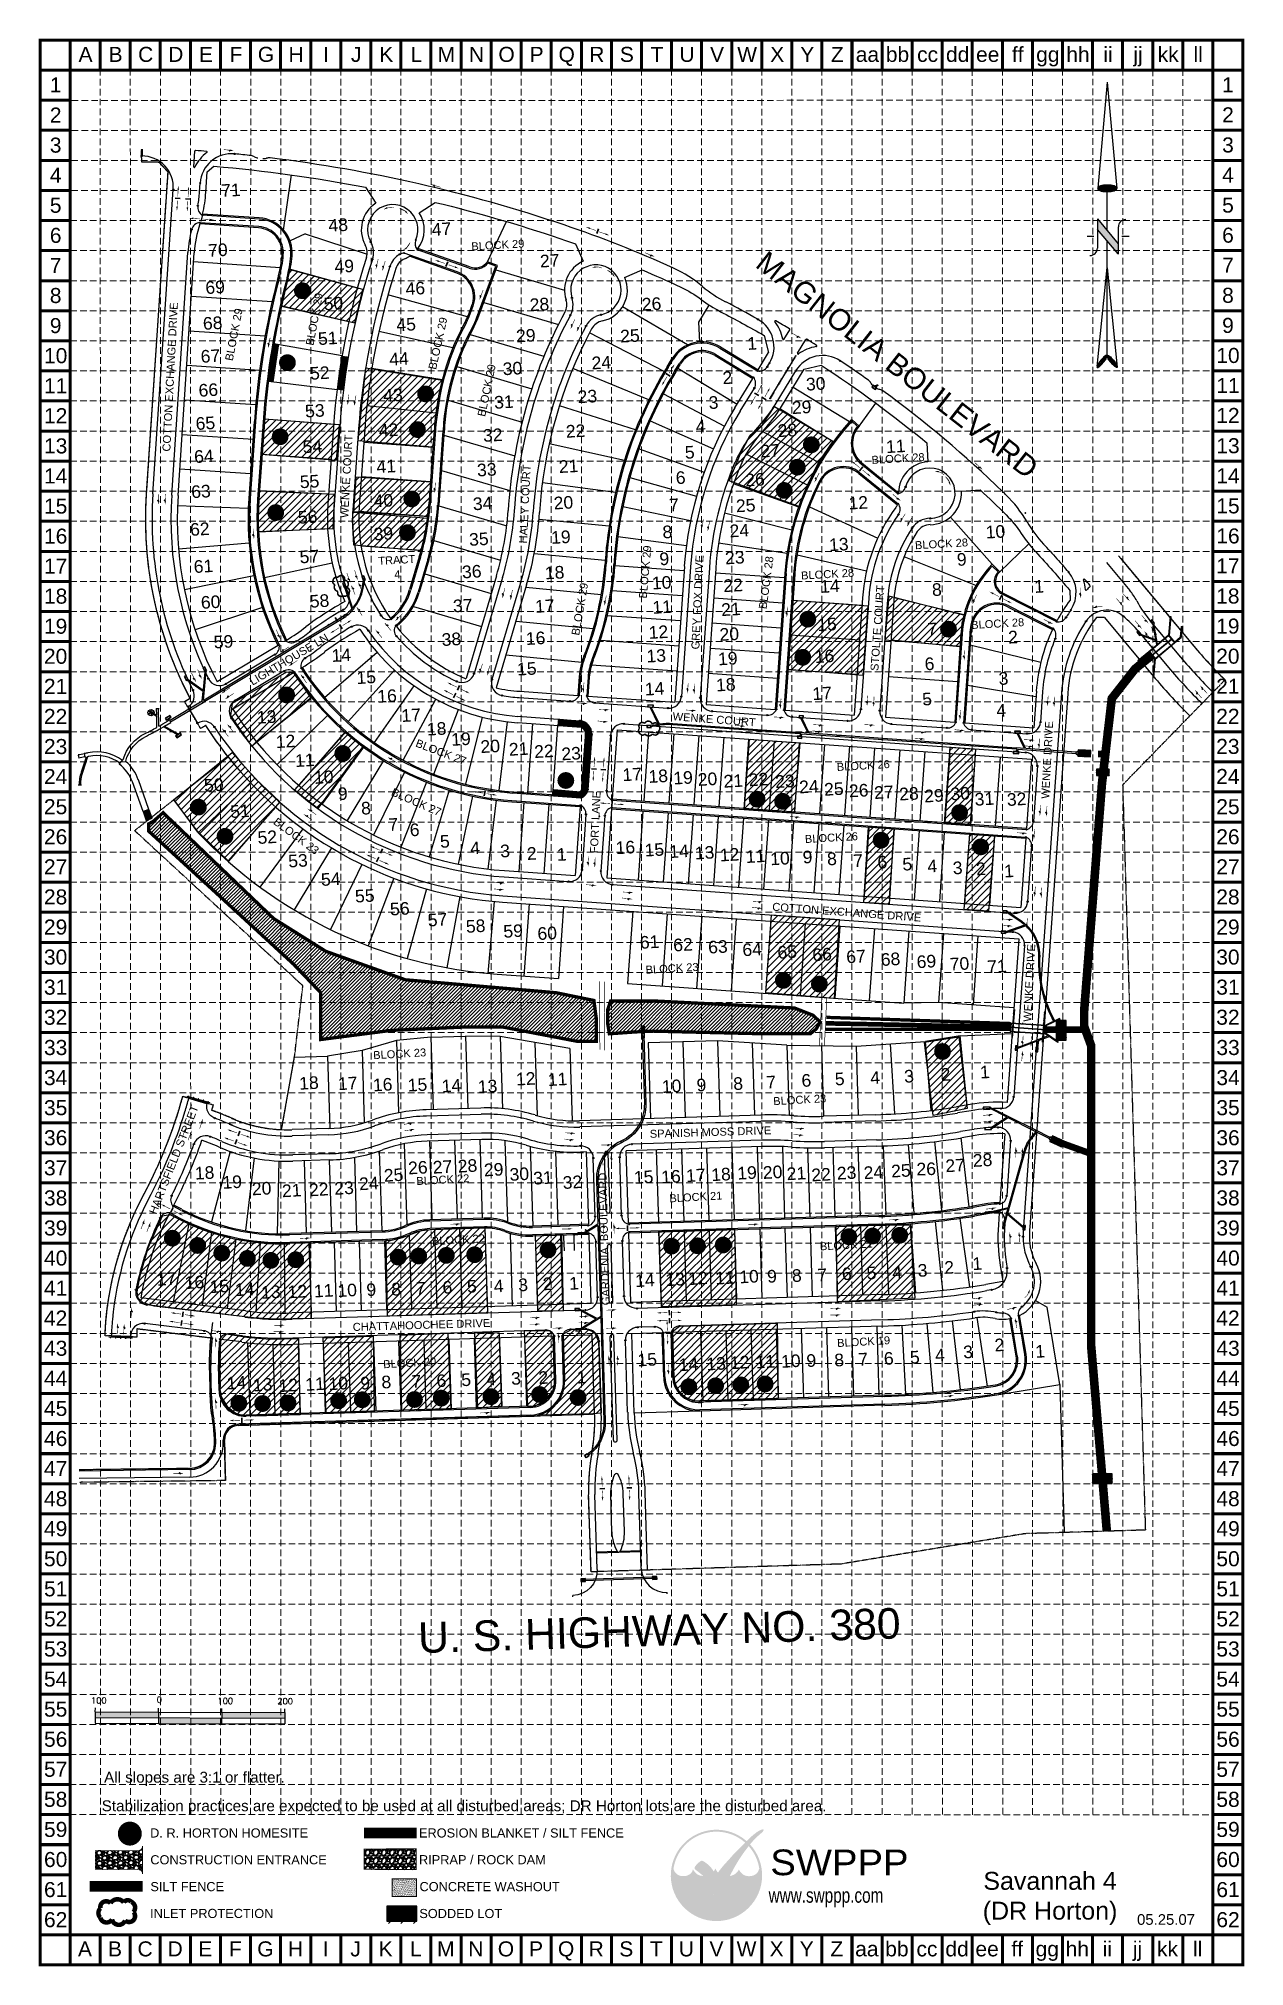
# Model space of a CAD drawing. Header units: feet. Extents: x 7707 to 9528, y 2602 to 5512.
import ezdxf
from ezdxf.enums import TextEntityAlignment as Align

# ---------------------------------------------------------------- set-up
doc = ezdxf.new("R2010")
doc.units = ezdxf.units.FT
doc.header["$LTSCALE"] = 0.4
doc.header["$MEASUREMENT"] = 0
for name, pattern in [('ACAD_ISO02W100', [15, 12, -3]), ('HIDDEN', [0.375, 0.25, -0.125]), ('PHANTOM2', [1.25, 0.625, -0.125, 0.125, -0.125, 0.125, -0.125])]:
    doc.linetypes.add(name, pattern=pattern)
for name, color, linetype in [('1 LOT NUMBER', 7, 'Continuous'), ('BASE', 7, 'Continuous'), ('BNDY', 7, 'PHANTOM2'), ('ECB', 84, 'Continuous'), ('grid', 254, 'HIDDEN'), ('LEGEND', 7, 'Continuous'), ('LOGO', 7, 'Continuous'), ('LOT NUM', 7, 'Continuous'), ('LOTLINE', 7, 'Continuous'), ('NARROW', 7, 'Continuous'), ('PAVING', 7, 'Continuous'), ('ROW', 7, 'Continuous'), ('SODDED LOT', 2, 'Continuous'), ('STORM', 7, 'Continuous'), ('STORM INLET', 7, 'Continuous')]:
    doc.layers.add(name, color=color, linetype=linetype)
doc.styles.add('DRHorton', font='dutcheb.ttf')
doc.styles.add('L120', font='simplex.shx', dxfattribs={"height": 4.8})
doc.styles.add("L200'", font='ARIAL.TTF', dxfattribs={"height": 0.001969})
doc.styles.add('LOGO1', font='ROCKEB.TTF', dxfattribs={"height": 25})
doc.styles.get("Standard").update_dxf_attribs({"font": 'ARIAL.TTF'})

msp = doc.modelspace()

# ---------------------------------------------------------------- texts
at = {"insert": (9234.5, 2745), "char_height": 27, "width": 228.152, "attachment_point": 2}
msp.add_mtext('Savannah 4 (DR Horton)', dxfattribs=at)
at = {"layer": '1 LOT NUMBER'}
for s, rotation, p in [('71', 3.22, (7983.1, 5282.7)), ('48', 3.22, (8145.1, 5230.1)), ('47', 3.22, (8301, 5224)), ('70', 3.22, (7963.4, 5192.3)), ('27', 3.22, (8464.4, 5176.2)), ('49', 3.22, (8154.2, 5167.9)), ('69', 3.22, (7959.3, 5136.2)), ('50', 3.22, (8137.9, 5111.6)), ('46', 3.22, (8261.5, 5134.5)), ('26', 3.22, (8618.1, 5111)), ('68', 3.22, (7955.6, 5082.1)), ('28', 3.22, (8448.9, 5110.3)), ('51', 3.22, (8129.4, 5059.2)), ('45', 3.22, (8247.6, 5079.9)), ('29', 3.22, (8428.3, 5063.2)), ('25', 3.22, (8585.5, 5062.9)), ('67', 3.22, (7952.2, 5032.4)), ('44', 3.22, (8236.8, 5028.1)), ('1', 3.22, (8777.3, 5051.8)), ('52', 3.22, (8117.3, 5006.8)), ('30', 3.22, (8408.2, 5013.6)), ('24', 3.22, (8542.4, 5022.4)), ('2', 3.22, (8740, 5000.1)), ('66', 3.22, (7949, 4981.1)), ('43', 3.22, (8227.8, 4973.3)), ('23', 3.22, (8521.3, 4971.4)), ('30', 3.22, (8866, 4990.4)), ('53', 3.22, (8109.8, 4949.8)), ('31', 3.22, (8395.2, 4963)), ('3', 3.22, (8719.1, 4962.6)), ('29', 3.22, (8844.7, 4955)), ('65', 3.22, (7944.6, 4931)), ('42', 3.22, (8221.2, 4920.6)), ('32', 3.22, (8378.4, 4913)), ('22', 3.22, (8503.5, 4919.2)), ('4', 3.22, (8699.7, 4926.8)), ('28', 3.22, (8823.2, 4920.2)), ('64', 3.22, (7942.3, 4881.1)), ('54', 3.22, (8106.2, 4895.9)), ('5', 3.22, (8683.1, 4887.5)), ('27', 3.22, (8797.2, 4889.4)), ('11', 3.22, (8986.8, 4896.1)), ('41', 3.22, (8217.6, 4865.8)), ('33', 3.22, (8369.4, 4860.8)), ('21', 3.22, (8492.9, 4866)), ('63', 3.22, (7937.9, 4828)), ('55', 3.22, (8101.8, 4843)), ('6', 3.22, (8669.4, 4849.2)), ('26', 3.22, (8774.4, 4845.7)), ('40', 3.22, (8213.3, 4814.1)), ('34', 3.22, (8363.1, 4809.8)), ('20', 3.22, (8485.1, 4811)), ('7', 3.22, (8659.3, 4808)), ('25', 3.22, (8760.3, 4806.8)), ('12', 3.22, (8930.2, 4810.9)), ('62', 3.22, (7936.2, 4771.1)), ('56', 3.22, (8099, 4789.4)), ('39', 3.22, (8213.2, 4764.2)), ('8', 3.22, (8649.4, 4767.3)), ('24', 3.22, (8750.7, 4768.9)), ('10', 3.22, (9137.3, 4767.1)), ('35', 3.22, (8357.4, 4756)), ('19', 3.22, (8481.2, 4759)), ('13', 3.22, (8900.8, 4748)), ('61', 3.22, (7941.7, 4715.1)), ('57', 3.22, (8101.6, 4729.7)), ('36', 3.22, (8346.7, 4707)), ('18', 3.22, (8471.8, 4705.5)), ('9', 3.22, (8644.8, 4726.7)), ('23', 3.22, (8743.8, 4728.1)), ('9', 3.22, (9093.8, 4725.8)), ('10', 3.22, (8633.4, 4690.2)), ('22', 3.22, (8741.2, 4686.2)), ('14', 3.22, (8887.4, 4685)), ('8', 3.22, (9056.2, 4680.2)), ('1', 3.22, (9210.6, 4685)), ('60', 3.22, (7952.5, 4661)), ('58', 3.22, (8116.9, 4662.7)), ('37', 3.22, (8333.1, 4655.7)), ('17', 3.22, (8457, 4655)), ('11', 3.22, (8634.1, 4653.5)), ('21', 3.22, (8738, 4650.1)), ('15', 3.22, (8883, 4627.3)), ('7', 3.22, (9049.3, 4620.5)), ('59', 3.22, (7971.9, 4601.2)), ('38', 3.22, (8316, 4604.9)), ('16', 3.22, (8443.1, 4606.4)), ('12', 3.22, (8628.5, 4615.6)), ('20', 3.22, (8735.5, 4612.6)), ('2', 3.22, (9171.2, 4608.5)), ('14', 3.22, (8149.7, 4580.8)), ('15', 3.22, (8429.8, 4560.3)), ('13', 3.22, (8625.2, 4579.9)), ('19', 3.22, (8733.2, 4575.7)), ('16', 3.22, (8879.3, 4579.2)), ('6', 3.22, (9045.2, 4568.2)), ('15', 3.22, (8187.3, 4547.4)), ('14', 3.22, (8622.7, 4530.1)), ('18', 3.22, (8730.2, 4536.3)), ('3', 3.22, (9156.8, 4546.1)), ('16', 3.22, (8218.8, 4519.2)), ('17', 3.22, (8875.6, 4523.1)), ('5', 3.22, (9041.4, 4515)), ('13', 3.22, (8037, 4487.6)), ('17', 3.22, (8255.1, 4490.2)), ('4', 3.22, (9153.4, 4497.7)), ('12', 3.22, (8065.6, 4450.8)), ('18', 3.22, (8293.7, 4469.7)), ('19', 3.22, (8330.4, 4454.2)), ('20', 3.22, (8374.6, 4443.3)), ('11', 3.22, (8094.7, 4422.2)), ('21', 3.22, (8417.5, 4439.2)), ('22', 3.22, (8455.7, 4435.8)), ('23', 3.22, (8496.8, 4432.3)), ('50', 3.22, (7957.3, 4384.8)), ('10', 3.22, (8123.3, 4396.7)), ('17', 3.22, (8588.9, 4400.8)), ('18', 3.22, (8628.2, 4398.2)), ('19', 3.22, (8665.7, 4395.8)), ('20', 3.22, (8702.6, 4393.7)), ('21', 3.22, (8741.5, 4391)), ('22', 3.22, (8779.5, 4393.2)), ('23', 3.22, (8819.5, 4390.5)), ('9', 3.22, (8159.3, 4372.2)), ('24', 3.22, (8855.7, 4382.4)), ('25', 3.22, (8893.4, 4378.8)), ('26', 3.22, (8930.9, 4376.5)), ('27', 3.22, (8968.8, 4373.9)), ('28', 3.22, (9006.7, 4371.7)), ('29', 3.22, (9044.5, 4368.7)), ('30', 3.22, (9084.1, 4371.9)), ('31', 3.22, (9120.7, 4363.8)), ('32', 3.22, (9169.3, 4363.4)), ('51', 3.22, (7996.7, 4345.3)), ('8', 3.22, (8194.4, 4350.3)), ('52', 3.22, (8038, 4306.1)), ('7', 3.22, (8235.6, 4325.6)), ('6', 3.22, (8267.8, 4317.6)), ('5', 3.22, (8313.5, 4300.2)), ('53', 3.22, (8084.4, 4270.6)), ('4', 3.22, (8359.2, 4290.2)), ('3', 3.22, (8404.4, 4285.7)), ('2', 3.22, (8444.7, 4281.9)), ('1', 3.22, (8489.9, 4280.5)), ('16', 3.22, (8578.6, 4290.6)), ('15', 3.22, (8622.4, 4287.1)), ('14', 3.22, (8659.6, 4284.8)), ('13', 3.22, (8698.2, 4282.7)), ('12', 3.22, (8735.9, 4279.7)), ('11', 3.22, (8775.1, 4277.3)), ('10', 3.22, (8812, 4273.9)), ('9', 3.22, (8861, 4276.6)), ('8', 3.22, (8897.8, 4273.8)), ('7', 3.22, (8937.3, 4271.1)), ('6', 3.22, (8973.9, 4268.8)), ('54', 3.22, (8133.8, 4242.7)), ('5', 3.22, (9011.6, 4265.8)), ('4', 3.22, (9049.3, 4263)), ('3', 3.22, (9087.6, 4260.2)), ('2', 3.22, (9122.7, 4258.7)), ('1', 3.22, (9165, 4255.4)), ('55', 3.22, (8185.2, 4217.6)), ('56', 3.22, (8238.1, 4198.1)), ('57', 3.22, (8295, 4181.5)), ('58', 3.22, (8352.6, 4171.9)), ('59', 3.22, (8409.2, 4164.5)), ('60', 3.22, (8460.6, 4161.1)), ('61', 3.22, (8615.2, 4147.8)), ('62', 3.22, (8665.6, 4143.8)), ('63', 3.22, (8718.3, 4140.6)), ('64', 3.22, (8770, 4136.6)), ('65', 3.22, (8822.9, 4132.8)), ('66', 3.22, (8875.6, 4129)), ('67', 3.22, (8926.8, 4126)), ('68', 3.22, (8978.9, 4121.9)), ('69', 3.22, (9033.1, 4118.5)), ('70', 3.22, (9083, 4115)), ('71', 3.22, (9139.6, 4111.1)), ('2', 3.22, (9069.4, 3948.3)), ('1', 3.22, (9128.7, 3952)), ('18', 3.22, (8100.9, 3935.1)), ('17', 3.22, (8159.4, 3934.4)), ('16', 3.22, (8212.2, 3932.6)), ('15', 3.22, (8264.7, 3932.3)), ('14', 3.22, (8316, 3930.9)), ('13', 3.22, (8370.6, 3930)), ('12', 3.22, (8428.2, 3941.4)), ('11', 3.22, (8476.2, 3940.6)), ('10', 3.22, (8648.4, 3930.2)), ('9', 3.22, (8700.8, 3932.4)), ('8', 3.22, (8756.2, 3934.6)), ('7', 3.22, (8806, 3936.7)), ('6', 3.22, (8859.2, 3939.3)), ('5', 3.22, (8909.5, 3941.6)), ('4', 3.22, (8963.1, 3943.5)), ('3', 3.22, (9014.2, 3945.7)), ('26', 3.22, (8265.3, 3807.3)), ('27', 3.22, (8302.6, 3808.4)), ('28', 3.22, (8340.3, 3810)), ('29', 3.22, (8379.8, 3804.3)), ('25', 3.22, (8994.6, 3802.6)), ('26', 1.5082, (9032.8, 3805.8)), ('27', 3.22, (9076.5, 3810.6)), ('28', 3.22, (9117.9, 3818.6)), ('18', 3.22, (7943.4, 3799.4)), ('19', 3.22, (7985, 3785.5)), ('20', 3.22, (8029.5, 3775.7)), ('21', 3.22, (8074.9, 3772.8)), ('22', 3.22, (8115.8, 3774.2)), ('23', 3.22, (8153.9, 3776.4)), ('24', 3.22, (8191.3, 3783.4)), ('25', 3.22, (8228.7, 3796.1)), ('30', 3.22, (8418.5, 3797.5)), ('31', 3.22, (8454.2, 3791.9)), ('32', 3.22, (8498.7, 3785.3)), ('15', 3.22, (8606.2, 3793)), ('16', 3.22, (8647.4, 3793.7)), ('17', 3.22, (8684.9, 3795.7)), ('18', 3.22, (8723, 3797.1)), ('19', 3.22, (8762.3, 3799.4)), ('20', 3.22, (8800.9, 3800.4)), ('21', 3.22, (8836.8, 3798.5)), ('22', 3.22, (8874.1, 3796.7)), ('23', 3.22, (8912.6, 3799.4)), ('24', 3.22, (8953.1, 3800.1)), ('2', 3.22, (9074.8, 3657.1)), ('1', 3.22, (9117.2, 3662.8)), ('17', 3.22, (7885.8, 3639.2)), ('16', 3.22, (7928, 3634.2)), ('15', 3.22, (7965.8, 3628.1)), ('5', 3.22, (8354.3, 3628.5)), ('4', 3.22, (8394.7, 3629)), ('3', 3.22, (8431.6, 3630.8)), ('2', 3.22, (8468.6, 3632.3)), ('1', 3.22, (8508.5, 3633.1)), ('14', 3.22, (8608.1, 3637.2)), ('13', 3.22, (8653.7, 3638.5)), ('12', 3.22, (8688.1, 3640.2)), ('11', 3.22, (8729, 3641)), ('10', 3.22, (8765.3, 3642.8)), ('9', 3.22, (8807.3, 3643.7)), ('8', 3.22, (8844.8, 3644.8)), ('7', 3.22, (8883.1, 3645.7)), ('6', 3.22, (8920.2, 3647.5)), ('5', 3.22, (8957.5, 3648.7)), ('4', 3.22, (8996.2, 3649.5)), ('3', 3.22, (9034.7, 3652.6)), ('14', 3.22, (8003.9, 3623.5)), ('13', 3.22, (8043.4, 3619.4)), ('12', 3.22, (8083.5, 3620.2)), ('11', 3.22, (8123.1, 3621.5)), ('10', 3.22, (8158.6, 3622.1)), ('9', 3.22, (8202.4, 3623.5)), ('8', 1.1095, (8239.8, 3624.5)), ('7', 1.6556, (8277, 3625.6)), ('6', 3.22, (8317.2, 3627)), ('2', 3.22, (9150.6, 3540)), ('15', 3.22, (8611.5, 3517.4)), ('13', 3.22, (8715.5, 3511.3)), ('12', 3.22, (8751.3, 3513.2)), ('11', 3.22, (8789.9, 3514.3)), ('10', 3.22, (8828.4, 3515.3)), ('9', 3.22, (8866.7, 3516.5)), ('8', 3.22, (8908.8, 3517.3)), ('7', 3.22, (8944.9, 3518.5)), ('6', 3.22, (8983.6, 3519.7)), ('5', 3.22, (9022.9, 3521.5)), ('4', 3.22, (9060.9, 3524.7)), ('3', 3.22, (9103.4, 3529.5)), ('1', 3.22, (9212.2, 3530.4)), ('14', 3.22, (7991.4, 3482.6)), ('10', 3.22, (8145.1, 3481.5)), ('9', 3.22, (8193.2, 3482.4)), ('8', 3.22, (8225.1, 3484.1)), ('7', 3.22, (8270.6, 3485.1)), ('6', 3.22, (8308.2, 3486)), ('5', 3.22, (8345.6, 3487.5)), ('4', 3.22, (8383.3, 3488.5)), ('3', 3.22, (8420.8, 3489.6)), ('2', 3.22, (8462.1, 3490.7)), ('1', 3.22, (8520, 3491.5)), ('14', 3.22, (8674, 3510.2)), ('13', 3.22, (8031, 3479.7)), ('12', 3.22, (8069.7, 3478.7)), ('11', 3.22, (8110.1, 3480.6))]:
    msp.add_text(s, height=19, rotation=rotation, dxfattribs=at).set_placement(p, align=Align.MIDDLE_LEFT)
at = {"layer": 'BASE'}
for s, p in [('C', (7869.2, 5488.5)), ('G', (8050.8, 5488.5)), ('O', (8414, 5488.5)), ('Q', (8504.8, 5488.5)), ('S', (8595.6, 5488.5)), ('bb', (9004.2, 5488.5)), ('dd', (9095, 5488.5)), ('ff', (9185.8, 5488.5)), ('hh', (9276.6, 5488.5)), ('ii', (9322, 5488.5)), ('jj', (9367.4, 5488.5)), ('kk', (9412.8, 5488.5)), ('ll', (9458.2, 5488.5)), ('A', (7778.4, 5488.5)), ('B', (7823.8, 5488.5)), ('D', (7914.6, 5488.5)), ('E', (7960, 5488.5)), ('F', (8005.4, 5488.5)), ('H', (8096.2, 5488.5)), ('I', (8141.6, 5488.5)), ('J', (8187, 5488.5)), ('K', (8232.4, 5488.5)), ('L', (8277.8, 5488.5)), ('M', (8323.2, 5488.5)), ('N', (8368.6, 5488.5)), ('P', (8459.4, 5488.5)), ('R', (8550.2, 5488.5)), ('T', (8641, 5488.5)), ('U', (8686.4, 5488.5)), ('V', (8731.8, 5488.5)), ('W', (8777.2, 5488.5)), ('X', (8822.6, 5488.5)), ('Y', (8868, 5488.5)), ('Z', (8913.4, 5488.5)), ('aa', (8958.8, 5488.5)), ('cc', (9049.6, 5488.5)), ('ee', (9140.4, 5488.5)), ('gg', (9231.2, 5488.5)), ('1', (7733.3, 5442.5)), ('1', (7733.3, 5442.3)), ('1', (9503.1, 5442.6)), ('2', (7733.3, 5396.9)), ('2', (9503.1, 5397.2)), ('3', (7733.3, 5351.5)), ('3', (9503.1, 5351.8)), ('4', (7733.3, 5306.1)), ('4', (9503.1, 5306.4)), ('5', (7733.3, 5260.7)), ('5', (9503.1, 5261)), ('6', (7733.3, 5215.3)), ('6', (9503.1, 5215.6)), ('7', (7733.3, 5169.9)), ('7', (9503.1, 5170.2)), ('8', (7733.3, 5124.5)), ('8', (9503.1, 5124.8)), ('9', (7733.3, 5079.1)), ('9', (9503.1, 5079.4)), ('10', (7733.3, 5033.7)), ('10', (9503.1, 5034)), ('11', (7733.3, 4988.3)), ('11', (9503.1, 4988.6)), ('12', (7733.3, 4943.1)), ('12', (9503, 4943.4)), ('13', (7733.3, 4897.5)), ('13', (9503.1, 4897.8)), ('14', (7733.3, 4852.1)), ('14', (9503.1, 4852.4)), ('15', (7733.3, 4806.7)), ('15', (9503.1, 4807)), ('16', (7733.3, 4761.3)), ('16', (9503.1, 4761.6)), ('17', (7733.2, 4716.1)), ('17', (9502.9, 4716.3)), ('18', (7733.2, 4670.7)), ('18', (9502.9, 4670.9)), ('19', (7733.2, 4625.3)), ('19', (9502.9, 4625.5)), ('20', (7733.2, 4579.9)), ('20', (9502.9, 4580.1)), ('21', (7733.2, 4534.5)), ('21', (9502.9, 4534.7)), ('22', (7733.2, 4489.1)), ('22', (9502.9, 4489.3)), ('23', (7733.2, 4443.7)), ('23', (9502.9, 4443.9)), ('24', (7733.2, 4398.3)), ('24', (9502.9, 4398.5)), ('25', (7733.2, 4352.9)), ('25', (9503, 4352.9)), ('26', (7733.2, 4307.5)), ('26', (9503, 4307.5)), ('27', (7733.2, 4262.1)), ('27', (9503, 4262.1)), ('28', (7733.2, 4216.7)), ('28', (9503, 4216.7)), ('29', (7733.2, 4171.3)), ('29', (9503, 4171.3)), ('30', (7733.2, 4125.9)), ('30', (9503, 4125.9)), ('31', (7733.2, 4080.5)), ('31', (9503, 4080.5)), ('32', (7733.2, 4035.1)), ('32', (9503, 4035.1)), ('33', (7733.3, 3989.4)), ('33', (9503.2, 3989.4)), ('34', (7733.3, 3944)), ('34', (9503.2, 3944)), ('35', (7733.3, 3898.6)), ('35', (9503.2, 3898.6)), ('36', (7733.3, 3853.2)), ('36', (9503.2, 3853.2)), ('37', (7733.3, 3807.8)), ('37', (9503.2, 3807.8)), ('38', (7733.3, 3762.4)), ('38', (9503.2, 3762.4)), ('39', (7733.3, 3717)), ('39', (9503.2, 3717)), ('40', (7733.3, 3671.6)), ('40', (9503.2, 3671.6)), ('41', (7733.3, 3626.2)), ('41', (9503.2, 3626.2)), ('42', (7733.2, 3581)), ('42', (9503.1, 3581)), ('43', (7733.3, 3535.4)), ('43', (9503.2, 3535.4)), ('44', (7733.3, 3490)), ('44', (9503.2, 3490)), ('45', (7733.3, 3444.6)), ('45', (9503.2, 3444.6)), ('46', (7733.3, 3399.2)), ('46', (9503.2, 3399.2)), ('47', (7733.3, 3353.8)), ('47', (9503.2, 3353.8)), ('48', (7733.3, 3308.4)), ('48', (9503.2, 3308.4)), ('49', (7733.3, 3263.1)), ('49', (9503.2, 3263.1)), ('50', (7733.3, 3217.7)), ('50', (9503.2, 3217.7)), ('51', (7733.3, 3172.3)), ('51', (9503.2, 3172.3)), ('52', (7733.3, 3126.9)), ('52', (9503.2, 3126.9)), ('53', (7733.3, 3081.5)), ('53', (9503.2, 3081.5)), ('54', (7733.3, 3036.1)), ('54', (9503.2, 3036.1)), ('55', (7733.3, 2990.7)), ('55', (9503.2, 2990.7)), ('56', (7733.3, 2945.3)), ('56', (9503.2, 2945.3)), ('57', (7733.3, 2899.9)), ('57', (9503.2, 2899.9)), ('58', (7733.3, 2854.5)), ('58', (9503.2, 2854.5)), ('59', (7733.3, 2809.1)), ('59', (9503.2, 2809.1)), ('60', (7733.3, 2763.7)), ('60', (9503.2, 2763.7)), ('61', (7733.3, 2718.3)), ('61', (9503.2, 2718.3)), ('62', (7733.3, 2672.9)), ('62', (9503.2, 2672.9)), ('A', (7777.5, 2628.8)), ('B', (7822.9, 2628.8)), ('C', (7868.3, 2628.8)), ('D', (7913.7, 2628.8)), ('E', (7959.1, 2628.8)), ('F', (8004.5, 2628.8)), ('G', (8049.9, 2628.8)), ('H', (8095.3, 2628.8)), ('I', (8140.7, 2628.8)), ('J', (8186.1, 2628.8)), ('K', (8231.5, 2628.8)), ('L', (8276.9, 2628.8)), ('M', (8322.3, 2628.8)), ('N', (8367.7, 2628.8)), ('O', (8413.1, 2628.8)), ('P', (8458.5, 2628.8)), ('Q', (8503.9, 2628.8)), ('R', (8549.3, 2628.8)), ('S', (8594.7, 2628.8)), ('T', (8640.1, 2628.8)), ('U', (8685.5, 2628.8)), ('V', (8730.9, 2628.8)), ('W', (8776.3, 2628.8)), ('X', (8821.7, 2628.8)), ('Y', (8867.1, 2628.8)), ('Z', (8912.5, 2628.8)), ('aa', (8957.9, 2628.8)), ('bb', (9003.3, 2628.8)), ('cc', (9048.7, 2628.8)), ('dd', (9094.1, 2628.8)), ('ee', (9139.5, 2628.8)), ('ff', (9184.9, 2628.8)), ('gg', (9230.3, 2628.8)), ('hh', (9275.7, 2628.8)), ('ii', (9321.1, 2628.8)), ('jj', (9366.5, 2628.8)), ('kk', (9411.9, 2628.8)), ('ll', (9457.3, 2628.8))]:
    msp.add_text(s, height=22.7, dxfattribs=at).set_placement(p, align=Align.MIDDLE_CENTER)
at = {"layer": 'BASE', "color": 7, "style": "L200'"}
for s, height, p in [('All slopes are 3:1 or flatter.', 16.425, (7806.4, 2879.7)), ('Stabilization practices are expected to be used at all disturbed areas; DR Horton lots are the disturbed area.', 16.4245, (7802.8, 2836.6))]:
    msp.add_text(s, height=height, dxfattribs=at).set_placement(p)
at = {"layer": 'BASE'}
msp.add_text('05.25.07', height=16.09, dxfattribs=at).set_placement((9409.6, 2665.1), align=Align.CENTER)
at = {"layer": 'LEGEND', "style": "L200'"}
for s, height, p in [('D. R. HORTON HOMESITE', 13.781, (7875.9, 2796.9)), ('EROSION BLANKET / SILT FENCE', 13.781, (8281.8, 2796.9)), ('CONSTRUCTION ENTRANCE', 13.781, (7876.2, 2756.4)), ('RIPRAP / ROCK DAM', 13.781, (8281.8, 2756.5)), ('SILT FENCE', 13.78, (7876.3, 2715.9)), ('CONCRETE WASHOUT', 13.781, (8282.6, 2715.9)), ('INLET PROTECTION', 13.781, (7875.9, 2675.4)), ('SODDED LOT', 13.78, (8282.3, 2675.3))]:
    msp.add_text(s, height=height, dxfattribs=at).set_placement(p)
at = {"layer": 'LOT NUM', "color": 7}
for s, height, rotation, p in [('BLOCK 29', 12, 3.22, (8360.8, 5198.6)), ('MAGNOLIA BOULEVARD', 31.979, 321.9953, (8797.6, 5181.2)), ('BLOCK 29', 12, 79.596, (8116.5, 5049.4)), ('COTTON EXCHANGE DRIVE', 12, 87.068, (7900.3, 4889)), ('BLOCK 29', 12, 79.1782, (7994.7, 5026.2)), ('BLOCK 29', 12, 77.5343, (8301.6, 5013.2)), ('BLOCK 29', 12, 78.3385, (8375.7, 4942.1)), ('WENKE COURT', 12, 86.958, (8168.9, 4788.8)), ('HALEY COURT', 12, 87.3457, (8438.9, 4750.3)), ('BLOCK 28', 12, 3.22, (8965.1, 4876.3)), ('BLOCK 29', 12, 84.9194, (8619.6, 4667.3)), ('BLOCK 28', 12, 3.22, (9030.6, 4747.5)), ('TRACT ', 12, 3.22, (8220.3, 4723.8)), ('GREY FOX DRIVE', 12, 87.3457, (8698.9, 4590.3)), ('BLOCK 28', 12, 82.3301, (8800.5, 4651.4)), (' 4', 12, 3.22, (8239.9, 4703.1)), ('BLOCK 29', 12, 80.1229, (8517.6, 4611.7)), ('BLOCK 28', 12, 3.22, (8858.6, 4701.7)), ('STOLTE COURT', 12, 85.9045, (8969.2, 4557.9)), ('BLOCK 28', 12, 3.22, (9115.4, 4627.1)), ('LIGHTHOUSE LN', 12, 30.8274, (8027.4, 4540.6)), ('WENKE COURT', 12, 355.7497, (8664.8, 4489.4)), ('BLOCK 27', 12, 339.0357, (8277.7, 4449.7)), ('WENKE DRIVE', 12, 86.9893, (9227.1, 4364.9)), ('BLOCK 26', 12, 3.22, (8912.5, 4412.8)), ('BLOCK 27', 12, 336.2639, (8241.2, 4376.1)), ('FORT LANE', 12, 87.4658, (8545.9, 4282.6)), ('BLOCK 23', 12, 323.4261, (8064.4, 4332.5)), ('BLOCK 26', 12, 3.22, (8864.4, 4304)), ('COTTON EXCHANGE DRIVE', 12, 355.7497, (8815.2, 4202.1)), ('WENKE DRIVE', 12, 86.9893, (9200.1, 4028.2)), ('BLOCK 23', 12, 3.22, (8623.9, 4106.7)), ('BLOCK 23', 12, 3.22, (8212.6, 3977.7)), ('HARTSFIELD STREET', 12, 68.4623, (7879.5, 3738.8)), ('BLOCK 23', 12, 3.22, (8816.6, 3908.3)), ('SPANISH MOSS DRIVE', 12, 1.7217, (8630.2, 3859)), ('BLOCK 22', 12, 3.22, (8277.8, 3787.7)), ('GARDENIA  BOULEVARD', 12, 91.407, (8563.7, 3600.3)), ('BLOCK 21', 12, 3.22, (8659.8, 3761.6)), ('BLOCK 22', 12, 3.22, (8301.3, 3697)), ('BLOCK 21', 12, 3.22, (8886.9, 3689.1)), ('CHATTAHOOCHEE DRIVE', 12, 1.7217, (8181.8, 3567.5)), ('BLOCK 19', 12, 3.22, (8913, 3543.2)), ('BLOCK 20', 12, 3.22, (8227.7, 3511.2)), ('U. S. HIGHWAY NO. 380', 46.248, 1.7439, (8280.4, 3098.4))]:
    msp.add_text(s, height=height, rotation=rotation, dxfattribs=at).set_placement(p, align=Align.MIDDLE_LEFT)

# ---------------------------------------------------------------- blocks, each defined once
blk = doc.blocks.new('A$C4CC417DA')
at = {"layer": 'STORM', "color": 1, "flags": 128}
blk.add_lwpolyline([(4, 16.6), (0, 7.9), (17.3, 0), (21.2, 8.6)], close=True, dxfattribs=at)
for points in [[(0.4, 8.7), (0.5, 8.7), (0.5, 8.4), (0.3, 8.2), (0, 8), (0, 8)], [(0.5, 8.8), (0.6, 8.9), (0.8, 8.9), (0.9, 8.8), (0.9, 8.7), (0.8, 8.6), (0.7, 8.6), (0.6, 8.6), (0.5, 8.8)], [(0.5, 7.7), (0.5, 7.9), (0.8, 7.9), (1, 7.8), (1, 7.5), (1, 7.5)], [(1, 10), (1.1, 10), (1.2, 9.9), (1.2, 9.7), (1.1, 9.4), (0.8, 9.2), (0.6, 9.2)], [(0.6, 8.3), (0.7, 8.5), (1, 8.6), (1.2, 8.4), (1.2, 8.1), (1, 8), (0.8, 8), (0.7, 8.1), (0.6, 8.3)], [(0.8, 9.1), (0.9, 9.2), (1, 9.3), (1.2, 9.2), (1.2, 9), (1.1, 8.9), (0.9, 8.9), (0.9, 9), (0.8, 9.1)], [(1.2, 10.6), (1.2, 10.5), (1.1, 10.4)], [(1.1, 7.4), (1.4, 7.6), (1.7, 7.6), (1.8, 7.5), (1.9, 7.3), (1.8, 7.1)], [(1.1, 7.4), (1.1, 7.5)], [(1.9, 11.1), (2.1, 10.8), (2.1, 10.5), (2, 10.4), (1.8, 10.4), (1.5, 10.5), (1.3, 10.8)], [(1.5, 9.4), (1.8, 9.6), (2, 9.6), (2.2, 9.5), (2.2, 9.3), (2.1, 9), (1.8, 8.8), (1.5, 8.8), (1.3, 8.9), (1.3, 9.1), (1.4, 9.3), (1.5, 9.5)], [(1.4, 10), (1.5, 10.2), (1.8, 10.3), (2, 10.1), (2, 9.9), (1.8, 9.7), (1.6, 9.7), (1.4, 9.8), (1.4, 10)], [(1.4, 8.4), (1.5, 8.6), (1.8, 8.7), (2, 8.5), (2, 8.3), (1.9, 8.1), (1.6, 8.1), (1.5, 8.2), (1.4, 8.4)], [(1.4, 7.8), (1.4, 8), (1.6, 8), (1.7, 7.9), (1.7, 7.8), (1.6, 7.7), (1.5, 7.7), (1.4, 7.7), (1.4, 7.8)], [(1.5, 11.3), (1.6, 11.3), (1.8, 11.2), (1.9, 11.1)], [(1.9, 12), (1.9, 12), (2.1, 11.8), (2.1, 11.6), (2, 11.4), (1.7, 11.4), (1.6, 11.5)], [(1.9, 7.9), (2, 8.1), (2.3, 8.2), (2.5, 8), (2.5, 7.7), (2.3, 7.6), (2.1, 7.6), (2, 7.7), (1.9, 7.9)], [(2.2, 12.6), (2.5, 12.7), (2.7, 12.7), (2.8, 12.6), (2.9, 12.4), (2.7, 12.2), (2.5, 12), (2.2, 12), (2.1, 12.1), (2, 12.3), (2.1, 12.5), (2.2, 12.6)], [(2, 10.1), (2.2, 10.3), (2.4, 10.4), (2.6, 10.2), (2.6, 10), (2.5, 9.8), (2.2, 9.8), (2.1, 9.9), (2, 10.1)], [(2, 8.6), (2.1, 8.9), (2.4, 8.9), (2.6, 8.8), (2.6, 8.5), (2.4, 8.4), (2.2, 8.4), (2.1, 8.5), (2, 8.6)], [(2.1, 7.2), (2.3, 7.5), (2.5, 7.5), (2.7, 7.3), (2.7, 7.1), (2.6, 6.9), (2.3, 6.9), (2.2, 7), (2.1, 7.2)], [(2.9, 11.1), (3, 10.8), (3.1, 10.5), (3, 10.4), (2.7, 10.3), (2.5, 10.5), (2.3, 10.8), (2.2, 11.1), (2.3, 11.2), (2.5, 11.3), (2.8, 11.2), (2.9, 11.1)], [(2.7, 13.5), (2.8, 13.3), (2.8, 13), (2.7, 12.8), (2.5, 12.8), (2.3, 12.9)], [(2.3, 9.6), (2.4, 9.7), (2.6, 9.7), (2.7, 9.6), (2.7, 9.5), (2.6, 9.4), (2.5, 9.4), (2.4, 9.4), (2.3, 9.6)], [(2.4, 11.7), (2.5, 11.9), (2.8, 12), (3, 11.8), (3, 11.5), (2.8, 11.4), (2.6, 11.4), (2.5, 11.5), (2.4, 11.7)], [(2.6, 13.6), (2.7, 13.5)], [(3.3, 9.1), (3.4, 8.8), (3.5, 8.5), (3.4, 8.4), (3.1, 8.3), (2.9, 8.5), (2.7, 8.8), (2.6, 9.1), (2.7, 9.2), (2.9, 9.3), (3.2, 9.2), (3.3, 9.1)], [(2.8, 8.1), (3.1, 8.2), (3.3, 8.3), (3.5, 8.2), (3.5, 8), (3.3, 7.7), (3.1, 7.5), (2.8, 7.5), (2.7, 7.6), (2.6, 7.8), (2.7, 8), (2.8, 8.1)], [(3.3, 14.4), (3.5, 14.1), (3.5, 13.8), (3.4, 13.7), (3.2, 13.7), (2.9, 13.8), (2.8, 14)], [(2.8, 13.2), (2.9, 13.5), (3.2, 13.5), (3.4, 13.4), (3.4, 13.1), (3.2, 12.9), (3, 12.9), (2.9, 13), (2.8, 13.2)], [(2.8, 10.1), (2.8, 10.2), (3, 10.3), (3.1, 10.2), (3.1, 10), (3, 9.9), (2.9, 9.9), (2.8, 10), (2.8, 10.1)], [(2.9, 12.7), (3, 12.8), (3.2, 12.9), (3.3, 12.8), (3.3, 12.6), (3.2, 12.5), (3.1, 12.5), (3, 12.6), (2.9, 12.7)], [(2.9, 6.6), (2.9, 6.8), (3.2, 6.8), (3.4, 6.7), (3.5, 6.6)], [(3, 9.5), (3, 9.7), (3.2, 9.7), (3.3, 9.6), (3.3, 9.5), (3.2, 9.4), (3.1, 9.4), (3, 9.4), (3, 9.5)], [(3, 7.2), (3.1, 7.4), (3.4, 7.5), (3.6, 7.3), (3.6, 7.1), (3.5, 6.9), (3.2, 6.9), (3.1, 7), (3, 7.2)], [(3, 14.6), (3.2, 14.5), (3.3, 14.4)], [(3.4, 12.6), (3.7, 12.7), (3.9, 12.7), (4.1, 12.6), (4.1, 12.4), (3.9, 12.1), (3.7, 11.9), (3.4, 11.9), (3.2, 12), (3.2, 12.2), (3.3, 12.4), (3.4, 12.6)], [(3.2, 11.4), (3.3, 11.6), (3.5, 11.7), (3.7, 11.5), (3.8, 11.3), (3.6, 11.1), (3.4, 11.1), (3.2, 11.2), (3.2, 11.4)], [(3.2, 10.6), (3.4, 10.8), (3.6, 10.9), (3.8, 10.7), (3.8, 10.5), (3.7, 10.3), (3.4, 10.3), (3.3, 10.4), (3.2, 10.6)], [(3.3, 14.9), (3.4, 15.2), (3.7, 15.2), (3.9, 15.1), (3.9, 14.8), (3.8, 14.7), (3.5, 14.6), (3.4, 14.7), (3.3, 14.9)], [(3.9, 9.9), (4.1, 9.6), (4.1, 9.4), (4, 9.2), (3.8, 9.2), (3.5, 9.3), (3.3, 9.6), (3.3, 9.9), (3.4, 10.1), (3.6, 10.1), (3.8, 10), (3.9, 9.9)], [(3.5, 15.5), (3.5, 15.4), (3.4, 15.3), (3.4, 15.3)], [(3.7, 13.7), (3.9, 13.8), (4.2, 13.9), (4.4, 13.8), (4.4, 13.5), (4.2, 13.3), (3.9, 13.1), (3.7, 13), (3.5, 13.1), (3.4, 13.3), (3.5, 13.6), (3.7, 13.7)], [(3.4, 8.7), (3.5, 9), (3.8, 9), (4, 8.9), (4, 8.6), (3.9, 8.5), (3.6, 8.5), (3.5, 8.6), (3.4, 8.7)], [(3.5, 14.2), (3.6, 14.4), (3.9, 14.5), (4.1, 14.3), (4.1, 14.1), (3.9, 13.9), (3.7, 13.9), (3.5, 14), (3.5, 14.2)], [(3.5, 6.6), (3.7, 6.3), (3.7, 6.3)], [(4.2, 15.9), (4.4, 15.6), (4.4, 15.4), (4.3, 15.2), (4.1, 15.2), (3.8, 15.4), (3.6, 15.6), (3.6, 15.7)], [(3.6, 8.2), (3.6, 8.3), (3.8, 8.4), (3.9, 8.3), (3.9, 8.1), (3.8, 8), (3.7, 8), (3.6, 8.1), (3.6, 8.2)], [(4.1, 16.5), (4.1, 16.4), (3.9, 16.3), (3.8, 16.3)], [(3.8, 16.1), (3.9, 16.1), (4.1, 16), (4.2, 15.9)], [(3.8, 11), (3.8, 11.1), (4, 11.2), (4.1, 11.1), (4.1, 10.9), (4, 10.8), (3.9, 10.8), (3.8, 10.9), (3.8, 11)], [(4, 8.1), (4.3, 8.2), (4.6, 8.3), (4.7, 8.2), (4.7, 7.9), (4.6, 7.7), (4.3, 7.5), (4, 7.4), (3.8, 7.5), (3.8, 7.7), (3.9, 8), (4, 8.1)], [(3.8, 6.9), (3.9, 7.1), (4.2, 7.2), (4.4, 7), (4.4, 6.8), (4.2, 6.6), (4, 6.6), (3.8, 6.7), (3.8, 6.9)], [(3.9, 10.5), (4.1, 10.7), (4.3, 10.8), (4.5, 10.6), (4.5, 10.3), (4.4, 10.2), (4.1, 10.2), (4, 10.3), (3.9, 10.5)], [(3.9, 6.2), (4, 6.4), (4.2, 6.4), (4.4, 6.3), (4.4, 6), (4.4, 5.9)], [(4.1, 12.1), (4.2, 12.3), (4.5, 12.4), (4.7, 12.2), (4.7, 12), (4.5, 11.8), (4.3, 11.8), (4.2, 11.9), (4.1, 12.1)], [(4.1, 9.7), (4.2, 10), (4.5, 10), (4.7, 9.9), (4.7, 9.6), (4.5, 9.5), (4.3, 9.4), (4.2, 9.5), (4.1, 9.7)], [(4.3, 9.2), (4.6, 9.4), (4.8, 9.4), (5, 9.3), (5, 9.1), (4.8, 8.8), (4.6, 8.6), (4.3, 8.5), (4.1, 8.6), (4.1, 8.9), (4.2, 9.1), (4.3, 9.2)], [(4.4, 16.4), (4.4, 16.3), (4.2, 16.4), (4.2, 16.5)], [(4.4, 14.9), (4.7, 15.1), (5, 15.1), (5.1, 15), (5.1, 14.8), (5, 14.5), (4.7, 14.3), (4.4, 14.3), (4.2, 14.4), (4.2, 14.6), (4.3, 14.8), (4.4, 15)], [(4.8, 11.4), (5, 11.2), (5, 10.9), (4.9, 10.7), (4.7, 10.7), (4.4, 10.9), (4.2, 11.2), (4.2, 11.4), (4.3, 11.6), (4.5, 11.7), (4.7, 11.6), (4.9, 11.4)], [(4.3, 12.7), (4.4, 13), (4.7, 13), (4.9, 12.9), (4.9, 12.6), (4.8, 12.4), (4.5, 12.4), (4.4, 12.5), (4.3, 12.7)], [(4.4, 13.9), (4.5, 14), (4.7, 14), (4.8, 13.9), (4.8, 13.8), (4.7, 13.7), (4.5, 13.7), (4.5, 13.7), (4.4, 13.9)], [(4.4, 6.5), (4.5, 6.7), (4.6, 6.7), (4.7, 6.6), (4.7, 6.4), (4.7, 6.4), (4.5, 6.3), (4.4, 6.4), (4.4, 6.5)], [(4.5, 15.7), (4.7, 16), (4.9, 16), (5.1, 15.9), (5.1, 15.6), (5, 15.5), (4.7, 15.4), (4.6, 15.5), (4.5, 15.7)], [(4.5, 13.4), (4.6, 13.6), (4.9, 13.7), (5.1, 13.5), (5.1, 13.2), (4.9, 13.1), (4.7, 13.1), (4.6, 13.2), (4.5, 13.4)], [(4.5, 6), (4.7, 6.2), (4.9, 6.3), (5.1, 6.1), (5.1, 5.9), (5, 5.7), (4.9, 5.7)], [(4.6, 5.8), (4.5, 6)], [(4.7, 14.2), (4.8, 14.3), (4.9, 14.4), (5.1, 14.3), (5.1, 14.1), (5, 14), (4.8, 14), (4.8, 14.1), (4.7, 14.2)], [(4.7, 7.6), (4.8, 7.9), (5.1, 7.9), (5.3, 7.7), (5.3, 7.5), (5.2, 7.3), (4.9, 7.3), (4.8, 7.4), (4.7, 7.6)], [(5, 12.5), (5.3, 12.7), (5.6, 12.7), (5.7, 12.6), (5.7, 12.4), (5.6, 12.1), (5.3, 11.9), (5, 11.9), (4.8, 12), (4.8, 12.2), (4.9, 12.4), (5, 12.6)], [(5, 10.5), (5.3, 10.6), (5.6, 10.6), (5.7, 10.5), (5.7, 10.3), (5.6, 10), (5.3, 9.8), (5, 9.8), (4.8, 9.9), (4.8, 10.1), (4.9, 10.3), (5, 10.5)], [(5.5, 7), (5.6, 6.7), (5.6, 6.4), (5.5, 6.3), (5.3, 6.2), (5, 6.4), (4.8, 6.7), (4.8, 7), (4.9, 7.2), (5.1, 7.2), (5.3, 7.1), (5.5, 7)], [(4.9, 8.2), (5.1, 8.5), (5.3, 8.5), (5.5, 8.4), (5.5, 8.1), (5.4, 8), (5.1, 8), (5, 8.1), (4.9, 8.2)], [(5.1, 9.4), (5.1, 9.5), (5.3, 9.6), (5.4, 9.5), (5.4, 9.3), (5.3, 9.2), (5.2, 9.2), (5.1, 9.3), (5.1, 9.4)], [(5.1, 8.9), (5.2, 9.1), (5.5, 9.2), (5.7, 9), (5.7, 8.8), (5.6, 8.6), (5.3, 8.6), (5.2, 8.7), (5.1, 8.9)], [(6, 15.6), (6, 15.6), (5.9, 15.5), (5.7, 15.5), (5.4, 15.6), (5.2, 15.9), (5.2, 16)], [(5.4, 14.5), (5.7, 14.7), (5.9, 14.7), (6.1, 14.6), (6.1, 14.4), (6, 14.1), (5.7, 13.9), (5.4, 13.9), (5.2, 14), (5.2, 14.2), (5.3, 14.4), (5.4, 14.6)], [(5.2, 11.3), (5.3, 11.5), (5.5, 11.6), (5.7, 11.4), (5.7, 11.1), (5.6, 11), (5.4, 11), (5.2, 11.1), (5.2, 11.3)], [(5.3, 15.1), (5.4, 15.3), (5.7, 15.4), (5.9, 15.2), (5.9, 15), (5.7, 14.8), (5.5, 14.8), (5.3, 14.9), (5.3, 15.1)], [(5.3, 13.5), (5.4, 13.7), (5.7, 13.8), (5.9, 13.6), (5.9, 13.4), (5.8, 13.2), (5.5, 13.2), (5.4, 13.3), (5.3, 13.5)], [(5.3, 12.9), (5.3, 13.1), (5.5, 13.1), (5.6, 13), (5.6, 12.9), (5.5, 12.8), (5.4, 12.8), (5.3, 12.8), (5.3, 12.9)], [(5.3, 9.7), (5.4, 9.9), (5.6, 9.9), (5.7, 9.8), (5.7, 9.6), (5.6, 9.5), (5.5, 9.5), (5.4, 9.6), (5.3, 9.7)], [(5.6, 8.1), (5.9, 8.2), (6.2, 8.2), (6.3, 8.1), (6.4, 7.9), (6.2, 7.6), (5.9, 7.4), (5.6, 7.4), (5.5, 7.5), (5.4, 7.7), (5.5, 7.9), (5.7, 8.1)], [(5.5, 5.4), (5.4, 5.6), (5.5, 5.9), (5.6, 6)], [(5.6, 6), (5.9, 6.2), (6.2, 6.2), (6.3, 6.1), (6.4, 5.8), (6.2, 5.6), (5.9, 5.4), (5.7, 5.3)], [(5.8, 13), (5.9, 13.2), (6.2, 13.3), (6.4, 13.1), (6.4, 12.8), (6.2, 12.7), (6, 12.7), (5.9, 12.8), (5.8, 13)], [(6.4, 11.7), (6.6, 11.4), (6.6, 11.2), (6.5, 11), (6.3, 11), (6, 11.1), (5.8, 11.4), (5.8, 11.7), (5.9, 11.9), (6.1, 11.9), (6.3, 11.8), (6.5, 11.7)], [(6, 10.1), (6.3, 10.2), (6.6, 10.2), (6.7, 10.1), (6.7, 9.9), (6.6, 9.6), (6.3, 9.4), (6, 9.4), (5.8, 9.5), (5.8, 9.7), (5.9, 9.9), (6, 10.1)], [(5.8, 6.8), (5.9, 7), (6.2, 7.1), (6.4, 6.9), (6.4, 6.7), (6.2, 6.5), (6, 6.5), (5.8, 6.6), (5.8, 6.8)], [(5.9, 15.2), (6.1, 15.4), (6.3, 15.5), (6.5, 15.3), (6.5, 15.1), (6.4, 14.9), (6.1, 14.9), (6, 15), (5.9, 15.2)], [(5.9, 13.7), (6, 14), (6.3, 14), (6.5, 13.9), (6.5, 13.6), (6.3, 13.5), (6.1, 13.5), (6, 13.6), (5.9, 13.7)], [(5.9, 10.6), (6, 10.9), (6.3, 10.9), (6.5, 10.8), (6.5, 10.5), (6.3, 10.3), (6.1, 10.3), (6, 10.4), (5.9, 10.6)], [(5.9, 9), (6.1, 9.3), (6.3, 9.3), (6.5, 9.2), (6.5, 8.9), (6.4, 8.7), (6.1, 8.7), (6, 8.8), (5.9, 9)], [(5.9, 8.5), (6, 8.6), (6.1, 8.6), (6.2, 8.6), (6.2, 8.4), (6.2, 8.3), (6, 8.3), (5.9, 8.4), (5.9, 8.5)], [(6, 12.3), (6.2, 12.6), (6.4, 12.6), (6.6, 12.4), (6.6, 12.2), (6.5, 12), (6.2, 12), (6.1, 12.1), (6, 12.3)], [(6, 5.2), (6, 5.4), (6.2, 5.4), (6.3, 5.3), (6.3, 5.2), (6.2, 5.1)], [(6, 5.2), (6, 5.2)], [(6.2, 14.7), (6.3, 14.8), (6.5, 14.8), (6.6, 14.7), (6.6, 14.6), (6.5, 14.5), (6.4, 14.5), (6.3, 14.5), (6.2, 14.7)], [(6.4, 8.5), (6.5, 8.7), (6.8, 8.8), (7, 8.6), (7, 8.4), (6.9, 8.2), (6.6, 8.2), (6.5, 8.3), (6.4, 8.5)], [(7.1, 7.2), (7.2, 7), (7.2, 6.7), (7.1, 6.5), (6.9, 6.5), (6.6, 6.7), (6.4, 7), (6.4, 7.2), (6.5, 7.4), (6.7, 7.5), (6.9, 7.4), (7.1, 7.2)], [(6.6, 5.6), (6.9, 5.8), (7.2, 5.8), (7.3, 5.7), (7.4, 5.4), (7.2, 5.2), (6.9, 5), (6.6, 4.9), (6.4, 5), (6.4, 5.2), (6.5, 5.5), (6.6, 5.6)], [(7.1, 14.2), (7.2, 13.9), (7.2, 13.7), (7.1, 13.6), (6.9, 13.5), (6.7, 13.7), (6.5, 13.9), (6.5, 14.2), (6.6, 14.4), (6.8, 14.4), (7, 14.3), (7.1, 14.2)], [(6.7, 13.1), (7, 13.3), (7.2, 13.3), (7.3, 13.2), (7.3, 13), (7.2, 12.8), (7, 12.6), (6.7, 12.6), (6.6, 12.7), (6.5, 12.9), (6.6, 13), (6.7, 13.2)], [(6.5, 10.7), (6.7, 10.9), (6.9, 11), (7.1, 10.8), (7.1, 10.6), (7, 10.4), (6.7, 10.4), (6.6, 10.5), (6.5, 10.7)], [(6.5, 9.3), (6.6, 9.5), (6.9, 9.6), (7.1, 9.4), (7.1, 9.1), (7, 9), (6.7, 9), (6.6, 9.1), (6.5, 9.3)], [(6.5, 6.1), (6.6, 6.4), (6.9, 6.4), (7.1, 6.3), (7.1, 6), (7, 5.9), (6.7, 5.9), (6.6, 6), (6.5, 6.1)], [(6.7, 15.2), (6.7, 15.3)], [(7, 15.2), (7, 15.1), (6.9, 15), (6.8, 15), (6.7, 15.1), (6.7, 15.2)], [(7.4, 11.7), (7.6, 11.4), (7.6, 11.1), (7.5, 11), (7.3, 11), (7, 11.1), (6.8, 11.4), (6.7, 11.7), (6.8, 11.9), (7.1, 11.9), (7.3, 11.8), (7.4, 11.7)], [(6.7, 7.8), (6.8, 8.1), (7, 8.1), (7.2, 8), (7.2, 7.7), (7.1, 7.6), (6.8, 7.5), (6.7, 7.6), (6.7, 7.8)], [(6.8, 14.7), (6.8, 14.8), (7, 14.8), (7.1, 14.8), (7.1, 14.6), (7, 14.5), (6.9, 14.5), (6.8, 14.6), (6.8, 14.7)], [(6.8, 12.3), (7, 12.6), (7.2, 12.6), (7.4, 12.5), (7.4, 12.2), (7.3, 12), (7, 12), (6.9, 12.1), (6.8, 12.3)], [(6.8, 4.8), (6.9, 4.8), (7.1, 4.7), (7.1, 4.7)], [(6.9, 10.2), (6.9, 10.3), (7.1, 10.4), (7.2, 10.3), (7.2, 10.1), (7.1, 10), (7, 10), (6.9, 10.1), (6.9, 10.2)], [(7.9, 14.8), (7.9, 14.7), (7.9, 14.4), (7.8, 14.3), (7.6, 14.3), (7.3, 14.4), (7.1, 14.7), (7.1, 15), (7.1, 15.1)], [(7.7, 9.7), (7.8, 9.5), (7.8, 9.2), (7.8, 9.1), (7.6, 9.1), (7.3, 9.2), (7.1, 9.5), (7.1, 9.7), (7.2, 9.9), (7.4, 9.9), (7.6, 9.8), (7.7, 9.7)], [(7.1, 4.8), (7.3, 5), (7.5, 5.1), (7.7, 4.9), (7.7, 4.7), (7.6, 4.5), (7.4, 4.5)], [(7.2, 4.6), (7.1, 4.8)], [(7.2, 13.8), (7.4, 14.1), (7.6, 14.1), (7.8, 14), (7.8, 13.7), (7.7, 13.6), (7.4, 13.5), (7.3, 13.6), (7.2, 13.8)], [(7.3, 8.7), (7.6, 8.8), (7.8, 8.8), (7.9, 8.7), (7.9, 8.5), (7.8, 8.3), (7.6, 8.2), (7.3, 8.1), (7.2, 8.2), (7.2, 8.4), (7.2, 8.6), (7.4, 8.7)], [(7.2, 6.2), (7.3, 6.5), (7.5, 6.5), (7.7, 6.4), (7.8, 6.1), (7.6, 6), (7.4, 5.9), (7.2, 6), (7.2, 6.2)], [(7.3, 10.7), (7.4, 10.9), (7.5, 10.9), (7.6, 10.8), (7.6, 10.7), (7.5, 10.6), (7.4, 10.6), (7.3, 10.6), (7.3, 10.7)], [(7.4, 13.3), (7.5, 13.4), (7.6, 13.5), (7.7, 13.4), (7.7, 13.2), (7.6, 13.1), (7.5, 13.1), (7.4, 13.2), (7.4, 13.3)], [(7.4, 10.2), (7.5, 10.3), (7.6, 10.4), (7.7, 10.3), (7.7, 10.1), (7.6, 10.1), (7.5, 10), (7.4, 10.1), (7.4, 10.2)], [(7.4, 7.8), (7.6, 8.1), (7.8, 8.1), (8, 8), (8, 7.7), (7.9, 7.6), (7.6, 7.6), (7.5, 7.6), (7.4, 7.8)], [(8, 7.2), (8.2, 6.9), (8.2, 6.7), (8.1, 6.5), (7.9, 6.5), (7.6, 6.7), (7.4, 6.9), (7.4, 7.2), (7.4, 7.4), (7.7, 7.4), (7.9, 7.3), (8, 7.2)], [(7.5, 5.7), (7.5, 5.9), (7.7, 5.9), (7.8, 5.8), (7.8, 5.6), (7.7, 5.5), (7.6, 5.5), (7.5, 5.6), (7.5, 5.7)], [(7.8, 13.2), (8.1, 13.3), (8.4, 13.3), (8.5, 13.2), (8.5, 13), (8.4, 12.7), (8.1, 12.5), (7.8, 12.5), (7.6, 12.6), (7.6, 12.8), (7.7, 13), (7.8, 13.2)], [(7.6, 12), (7.7, 12.2), (8, 12.3), (8.2, 12.1), (8.2, 11.9), (8, 11.7), (7.8, 11.7), (7.7, 11.8), (7.6, 12)], [(7.7, 11.2), (7.8, 11.4), (8, 11.5), (8.2, 11.3), (8.2, 11.1), (8.1, 10.9), (7.9, 10.9), (7.7, 11), (7.7, 11.2)], [(8.4, 10.5), (8.5, 10.3), (8.5, 10), (8.4, 9.8), (8.2, 9.8), (7.9, 10), (7.7, 10.2), (7.7, 10.5), (7.8, 10.7), (8, 10.8), (8.2, 10.7), (8.4, 10.5)], [(8.3, 5.3), (8.5, 5), (8.5, 4.8), (8.4, 4.6), (8.2, 4.6), (7.9, 4.7), (7.7, 5), (7.7, 5.3), (7.8, 5.4), (8, 5.5), (8.2, 5.4), (8.3, 5.2)], [(7.8, 9.4), (8, 9.6), (8.2, 9.7), (8.4, 9.5), (8.4, 9.2), (8.3, 9.1), (8, 9.1), (7.9, 9.2), (7.8, 9.4)], [(8.4, 14.5), (8.4, 14.5), (8.1, 14.5), (8, 14.6), (7.9, 14.7)], [(8.8, 14.4), (8.8, 14.2), (8.7, 13.9), (8.4, 13.7), (8.1, 13.6), (7.9, 13.7), (7.9, 14), (8, 14.2), (8.1, 14.3)], [(7.9, 6.3), (8, 6.4), (8.1, 6.4), (8.2, 6.3), (8.2, 6.2), (8.2, 6.1), (8, 6.1), (7.9, 6.1), (7.9, 6.3)], [(8, 8.8), (8.1, 9), (8.2, 9), (8.3, 8.9), (8.4, 8.7), (8.3, 8.7), (8.1, 8.6), (8, 8.7), (8, 8.8)], [(8, 5.7), (8.1, 5.9), (8.2, 5.9), (8.3, 5.8), (8.3, 5.7), (8.3, 5.6), (8.1, 5.6), (8, 5.6), (8, 5.7)], [(8, 4.2), (8.2, 4.3), (8.4, 4.3), (8.5, 4.3), (8.6, 4.1), (8.5, 4)], [(8.1, 14.3), (8.4, 14.5), (8.5, 14.5)], [(8.2, 11.6), (8.3, 11.8), (8.4, 11.8), (8.5, 11.7), (8.6, 11.5), (8.5, 11.4), (8.3, 11.4), (8.2, 11.5), (8.2, 11.6)], [(8.4, 8.7), (8.7, 8.9), (9, 8.9), (9.1, 8.8), (9.2, 8.5), (9, 8.3), (8.7, 8.1), (8.4, 8), (8.3, 8.1), (8.2, 8.3), (8.3, 8.6), (8.4, 8.7)], [(8.2, 7.5), (8.3, 7.8), (8.6, 7.8), (8.8, 7.7), (8.8, 7.4), (8.7, 7.2), (8.4, 7.2), (8.3, 7.3), (8.2, 7.5)], [(8.3, 6.7), (8.4, 7), (8.7, 7), (8.9, 6.9), (8.9, 6.6), (8.7, 6.5), (8.5, 6.4), (8.3, 6.5), (8.3, 6.7)], [(9, 6.1), (9.1, 5.8), (9.2, 5.5), (9.1, 5.4), (8.8, 5.3), (8.6, 5.5), (8.4, 5.8), (8.3, 6.1), (8.4, 6.2), (8.6, 6.3), (8.9, 6.2), (9, 6)], [(8.4, 11.1), (8.5, 11.3), (8.7, 11.4), (8.9, 11.2), (8.9, 11), (8.8, 10.8), (8.6, 10.8), (8.4, 10.9), (8.4, 11.1)], [(8.5, 12.7), (8.7, 12.9), (8.9, 13), (9.1, 12.8), (9.1, 12.6), (9, 12.4), (8.7, 12.4), (8.6, 12.5), (8.5, 12.7)], [(8.5, 10.3), (8.7, 10.6), (8.9, 10.6), (9.1, 10.5), (9.1, 10.2), (9, 10.1), (8.7, 10.1), (8.6, 10.2), (8.5, 10.3)], [(8.7, 9.8), (9, 10), (9.3, 10), (9.4, 9.9), (9.4, 9.7), (9.3, 9.4), (9, 9.2), (8.7, 9.2), (8.5, 9.3), (8.5, 9.5), (8.6, 9.7), (8.7, 9.8)], [(8.5, 4.9), (8.6, 5.1), (8.8, 5.2), (9, 5), (9.1, 4.8), (8.9, 4.6), (8.7, 4.6), (8.5, 4.7), (8.5, 4.9)], [(9.3, 12.1), (9.4, 11.8), (9.4, 11.5), (9.3, 11.4), (9.1, 11.3), (8.8, 11.5), (8.6, 11.8), (8.6, 12.1), (8.7, 12.2), (8.9, 12.3), (9.1, 12.2), (9.3, 12.1)], [(8.6, 4.3), (8.7, 4.5), (8.8, 4.5), (9, 4.4), (9, 4.3), (8.9, 4.2), (8.7, 4.2), (8.7, 4.2), (8.6, 4.3)], [(8.7, 13.3), (8.9, 13.6), (9.1, 13.6), (9.3, 13.5), (9.3, 13.2), (9.2, 13.1), (8.9, 13), (8.8, 13.1), (8.7, 13.3)], [(8.8, 7.1), (8.9, 7.3), (9, 7.3), (9.2, 7.2), (9.2, 7.1), (9.1, 7), (8.9, 7), (8.9, 7), (8.8, 7.1)], [(8.8, 3.9), (8.9, 4.1), (9.1, 4.2)], [(8.9, 14), (9, 14.2), (9.1, 14.2)], [(9.5, 14), (9.5, 13.9), (9.4, 13.7), (9.1, 13.7), (9, 13.8), (8.9, 14)], [(9, 6.6), (9.1, 6.8), (9.4, 6.9), (9.6, 6.7), (9.6, 6.5), (9.4, 6.3), (9.2, 6.3), (9, 6.4), (9, 6.6)], [(9.3, 5.4), (9.6, 5.5), (9.9, 5.5), (10, 5.4), (10.1, 5.2), (9.9, 4.9), (9.6, 4.7), (9.3, 4.7), (9.2, 4.8), (9.1, 5), (9.2, 5.2), (9.3, 5.4)], [(9.1, 4.2), (9.3, 4.4), (9.6, 4.4), (9.8, 4.3), (9.8, 4.1), (9.6, 3.8), (9.4, 3.6)], [(9.5, 13.2), (9.7, 13.3), (10, 13.3), (10.2, 13.2), (10.2, 13), (10, 12.7), (9.7, 12.5), (9.5, 12.5), (9.3, 12.6), (9.2, 12.8), (9.3, 13), (9.5, 13.2)], [(9.4, 11.1), (9.7, 11.2), (10, 11.3), (10.1, 11.2), (10.2, 10.9), (10, 10.7), (9.7, 10.5), (9.4, 10.4), (9.3, 10.5), (9.2, 10.7), (9.3, 11), (9.5, 11.1)], [(9.2, 8.2), (9.3, 8.5), (9.5, 8.5), (9.7, 8.4), (9.7, 8.1), (9.6, 8), (9.3, 7.9), (9.2, 8), (9.2, 8.2)], [(9.9, 7.6), (10.1, 7.3), (10.1, 7), (10, 6.9), (9.7, 6.9), (9.5, 7), (9.3, 7.3), (9.2, 7.6), (9.3, 7.8), (9.5, 7.8), (9.8, 7.7), (9.9, 7.6)], [(9.2, 5.9), (9.3, 6.1), (9.5, 6.2), (9.7, 6), (9.7, 5.7), (9.6, 5.6), (9.3, 5.6), (9.2, 5.7), (9.2, 5.9)], [(9.4, 8.9), (9.5, 9.1), (9.7, 9.2), (9.9, 9), (10, 8.7), (9.8, 8.6), (9.6, 8.6), (9.4, 8.7), (9.4, 8.9)], [(9.5, 10), (9.6, 10.2), (9.7, 10.2), (9.8, 10.1), (9.8, 9.9), (9.8, 9.8), (9.6, 9.8), (9.5, 9.9), (9.5, 10)], [(9.5, 9.5), (9.7, 9.8), (9.9, 9.8), (10.1, 9.6), (10.1, 9.4), (10, 9.2), (9.7, 9.2), (9.6, 9.3), (9.5, 9.5)], [(9.6, 11.9), (9.7, 12.1), (10, 12.2), (10.2, 12), (10.2, 11.8), (10, 11.6), (9.8, 11.6), (9.7, 11.7), (9.6, 11.9)], [(9.7, 13.6), (9.8, 13.7), (9.9, 13.7), (10, 13.6), (10, 13.5), (10, 13.4), (9.8, 13.4), (9.7, 13.4), (9.7, 13.6)], [(9.8, 10.3), (9.8, 10.5), (10, 10.5), (10.1, 10.4), (10.1, 10.3), (10, 10.2), (9.9, 10.2), (9.8, 10.2), (9.8, 10.3)], [(10.1, 8.7), (10.4, 8.8), (10.6, 8.9), (10.8, 8.8), (10.8, 8.5), (10.6, 8.3), (10.4, 8.1), (10.1, 8), (9.9, 8.1), (9.8, 8.3), (10, 8.6), (10.1, 8.7)], [(10.1, 6.6), (10.3, 6.8), (10.6, 6.8), (10.8, 6.7), (10.8, 6.5), (10.6, 6.2), (10.4, 6), (10.1, 5.9), (9.9, 6), (9.8, 6.3), (9.9, 6.5), (10.1, 6.6)], [(9.8, 3.7), (9.9, 4), (10.1, 4), (10.3, 3.9), (10.4, 3.6), (10.2, 3.5), (10, 3.5), (9.8, 3.6), (9.8, 3.7)], [(10, 13.8), (9.9, 13.8), (9.9, 13.8)], [(10, 4.4), (10.1, 4.6), (10.4, 4.7), (10.6, 4.5), (10.6, 4.3), (10.4, 4.1), (10.2, 4.1), (10.1, 4.2), (10, 4.4)], [(10.1, 5.5), (10.2, 5.7), (10.3, 5.7), (10.4, 5.6), (10.5, 5.5), (10.4, 5.4), (10.2, 5.4), (10.1, 5.4), (10.1, 5.5)], [(10.1, 3.3), (10.2, 3.3), (10.4, 3.2), (10.5, 3.1)], [(10.2, 13.6), (10.3, 13.7)], [(10.8, 13.4), (10.7, 13.3), (10.4, 13.3), (10.3, 13.4), (10.2, 13.6)], [(10.9, 12.3), (11, 12), (11.1, 11.8), (10.9, 11.6), (10.7, 11.6), (10.4, 11.8), (10.3, 12), (10.2, 12.3), (10.3, 12.5), (10.5, 12.5), (10.7, 12.4), (10.9, 12.3)], [(10.4, 10.7), (10.7, 10.8), (11, 10.9), (11.1, 10.8), (11.2, 10.5), (11, 10.3), (10.7, 10.1), (10.4, 10), (10.3, 10.1), (10.2, 10.3), (10.3, 10.6), (10.4, 10.7)], [(10.2, 7.4), (10.3, 7.7), (10.6, 7.7), (10.8, 7.5), (10.8, 7.3), (10.7, 7.1), (10.4, 7.1), (10.3, 7.2), (10.2, 7.4)], [(10.2, 5), (10.3, 5.3), (10.5, 5.3), (10.7, 5.2), (10.7, 4.9), (10.6, 4.8), (10.4, 4.7), (10.2, 4.8), (10.2, 5)], [(10.3, 11.2), (10.5, 11.5), (10.7, 11.5), (10.9, 11.4), (10.9, 11.1), (10.8, 11), (10.5, 10.9), (10.4, 11), (10.3, 11.2)], [(10.3, 9.1), (10.4, 9.2), (10.5, 9.3), (10.7, 9.2), (10.7, 9), (10.6, 8.9), (10.4, 8.9), (10.4, 9), (10.3, 9.1)], [(10.4, 9.6), (10.5, 9.9), (10.7, 9.9), (10.9, 9.8), (10.9, 9.5), (10.8, 9.4), (10.6, 9.3), (10.4, 9.4), (10.4, 9.6)], [(10.4, 5.9), (10.5, 6), (10.6, 6), (10.7, 5.9), (10.7, 5.8), (10.7, 5.7), (10.5, 5.7), (10.4, 5.7), (10.4, 5.9)], [(10.5, 12.9), (10.6, 13.2), (10.8, 13.2), (11, 13.1), (11, 12.8), (10.9, 12.6), (10.7, 12.6), (10.5, 12.7), (10.5, 12.9)], [(10.7, 4.2), (11, 4.4), (11.2, 4.4), (11.4, 4.3), (11.4, 4.1), (11.3, 3.8), (11, 3.6), (10.7, 3.5), (10.5, 3.6), (10.5, 3.9), (10.6, 4.1), (10.7, 4.2)], [(10.5, 3.1), (10.5, 3.1)], [(10.8, 9.1), (11, 9.3), (11.2, 9.4), (11.4, 9.2), (11.4, 9), (11.3, 8.8), (11, 8.8), (10.9, 8.9), (10.8, 9.1)], [(11.5, 7.8), (11.7, 7.6), (11.7, 7.3), (11.6, 7.1), (11.3, 7.1), (11.1, 7.3), (10.9, 7.6), (10.8, 7.8), (10.9, 8), (11.1, 8.1), (11.4, 8), (11.5, 7.8)], [(11.1, 6.2), (11.3, 6.4), (11.6, 6.4), (11.8, 6.3), (11.8, 6.1), (11.6, 5.8), (11.3, 5.6), (11.1, 5.5), (10.9, 5.6), (10.8, 5.9), (10.9, 6.1), (11.1, 6.2)], [(10.8, 3), (11, 3.2), (11.2, 3.2), (11.4, 3.1), (11.4, 2.8), (11.3, 2.7)], [(10.9, 9.9), (11.1, 10.1), (11.3, 10.2), (11.5, 10), (11.5, 9.8), (11.4, 9.6), (11.1, 9.6), (11, 9.7), (10.9, 9.9)], [(10.9, 6.8), (11.1, 7), (11.3, 7.1), (11.5, 6.9), (11.5, 6.6), (11.4, 6.5), (11.1, 6.5), (11, 6.6), (10.9, 6.8)], [(10.9, 4.6), (11, 4.8), (11.2, 4.8), (11.3, 4.7), (11.3, 4.5), (11.2, 4.4), (11.1, 4.4), (11, 4.5), (10.9, 4.6)], [(11.2, 13.2), (11.2, 13.2), (11, 13.3), (11, 13.3)], [(11, 11.3), (11.1, 11.6), (11.4, 11.6), (11.6, 11.5), (11.6, 11.2), (11.4, 11), (11.2, 11), (11, 11.1), (11, 11.3)], [(11, 5.2), (11.1, 5.4), (11.4, 5.5), (11.6, 5.3), (11.6, 5), (11.4, 4.9), (11.2, 4.9), (11, 5), (11, 5.2)], [(11.1, 8.4), (11.2, 8.7), (11.5, 8.7), (11.7, 8.6), (11.7, 8.3), (11.5, 8.2), (11.3, 8.2), (11.1, 8.3), (11.1, 8.4)], [(11.8, 12.3), (12, 12), (12, 11.8), (11.9, 11.6), (11.7, 11.6), (11.4, 11.7), (11.2, 12), (11.2, 12.3), (11.3, 12.5), (11.5, 12.5), (11.7, 12.4), (11.8, 12.3)], [(11.3, 12.9), (11.5, 13.1)], [(11.9, 12.9), (11.9, 12.8), (11.8, 12.6), (11.5, 12.6), (11.4, 12.7), (11.3, 12.9)], [(11.3, 10.8), (11.4, 10.9), (11.5, 11), (11.6, 10.9), (11.6, 10.7), (11.6, 10.6), (11.4, 10.6), (11.3, 10.7), (11.3, 10.8)], [(12.1, 3.4), (12.3, 3.1), (12.3, 2.8), (12.2, 2.7), (12, 2.6), (11.7, 2.8), (11.5, 3.1), (11.4, 3.4), (11.5, 3.6), (11.8, 3.6), (12, 3.5), (12.1, 3.4)], [(11.5, 4.6), (11.6, 4.9), (11.8, 4.9), (12, 4.8), (12, 4.5), (11.9, 4.4), (11.7, 4.3), (11.5, 4.4), (11.5, 4.6)], [(12.2, 10.3), (12.4, 10), (12.4, 9.8), (12.3, 9.6), (12.1, 9.6), (11.8, 9.7), (11.6, 10), (11.6, 10.3), (11.7, 10.5), (11.9, 10.5), (12.1, 10.4), (12.2, 10.3)], [(11.8, 9.3), (12, 9.5), (12.3, 9.5), (12.4, 9.4), (12.4, 9.2), (12.3, 9), (12, 8.8), (11.8, 8.7), (11.6, 8.8), (11.6, 9), (11.7, 9.2), (11.8, 9.3)], [(11.6, 6.8), (11.7, 7.1), (12, 7.1), (12.2, 7), (12.2, 6.7), (12, 6.6), (11.8, 6.6), (11.7, 6.6), (11.6, 6.8)], [(11.6, 5.4), (11.7, 5.7), (11.9, 5.7), (12.1, 5.5), (12.2, 5.3), (12, 5.1), (11.8, 5.1), (11.6, 5.2), (11.6, 5.4)], [(11.7, 11.3), (11.8, 11.5), (11.9, 11.5), (12.1, 11.4), (12.1, 11.3), (12, 11.2), (11.8, 11.2), (11.7, 11.2), (11.7, 11.3)], [(11.7, 4), (11.8, 4.2), (12.1, 4.3), (12.3, 4.1), (12.3, 3.9), (12.2, 3.7), (11.9, 3.7), (11.8, 3.8), (11.7, 4)], [(11.7, 2.5), (11.9, 2.6), (12.1, 2.4), (12.1, 2.4)], [(12.5, 7.8), (12.6, 7.6), (12.6, 7.3), (12.5, 7.1), (12.3, 7.1), (12, 7.3), (11.8, 7.6), (11.8, 7.8), (11.9, 8), (12.1, 8.1), (12.3, 8), (12.5, 7.8)], [(11.9, 10.8), (12, 10.9), (12.1, 11), (12.3, 10.9), (12.3, 10.7), (12.2, 10.6), (12, 10.6), (12, 10.7), (11.9, 10.8)], [(11.9, 6.3), (12, 6.5), (12.1, 6.5), (12.3, 6.4), (12.3, 6.3), (12.2, 6.2), (12, 6.2), (11.9, 6.2), (11.9, 6.3)], [(12, 8.4), (12.1, 8.7), (12.3, 8.7), (12.5, 8.6), (12.6, 8.3), (12.4, 8.2), (12.2, 8.1), (12, 8.2), (12, 8.4)], [(12.1, 12.6), (12.2, 12.8)], [(12.7, 12.6), (12.7, 12.5), (12.6, 12.3), (12.3, 12.3), (12.2, 12.4), (12.1, 12.6)], [(12.2, 11.8), (12.3, 12.1), (12.6, 12.1), (12.8, 12), (12.8, 11.7), (12.6, 11.6), (12.4, 11.5), (12.2, 11.6), (12.2, 11.8)], [(12.9, 11.2), (13, 10.9), (13.1, 10.6), (13, 10.5), (12.7, 10.4), (12.5, 10.6), (12.3, 10.9), (12.2, 11.2), (12.3, 11.3), (12.5, 11.4), (12.8, 11.3), (12.9, 11.1)], [(12.9, 5.8), (13, 5.6), (13, 5.3), (12.9, 5.1), (12.7, 5.1), (12.4, 5.3), (12.2, 5.5), (12.2, 5.8), (12.3, 6), (12.5, 6.1), (12.7, 6), (12.9, 5.8)], [(12.4, 4.9), (12.7, 5), (12.9, 5), (13, 4.9), (13.1, 4.7), (12.9, 4.5), (12.7, 4.3), (12.4, 4.3), (12.2, 4.3), (12.2, 4.6), (12.3, 4.8), (12.4, 4.9)], [(12.2, 2.4), (12.3, 2.6), (12.6, 2.7), (12.8, 2.5), (12.8, 2.2), (12.7, 2.1)], [(12.2, 2.3), (12.2, 2.4)], [(12.3, 6.9), (12.4, 7), (12.6, 7), (12.7, 7), (12.7, 6.8), (12.6, 6.7), (12.4, 6.7), (12.4, 6.8), (12.3, 6.9)], [(12.4, 10), (12.5, 10.2), (12.7, 10.3), (12.9, 10.1), (13, 9.9), (12.8, 9.7), (12.6, 9.7), (12.4, 9.8), (12.4, 10)], [(13.1, 3.4), (13.2, 3.1), (13.2, 2.8), (13.1, 2.7), (12.9, 2.6), (12.6, 2.8), (12.5, 3.1), (12.4, 3.4), (12.5, 3.5), (12.7, 3.6), (12.9, 3.5), (13.1, 3.4)], [(12.5, 9.4), (12.6, 9.6), (12.7, 9.6), (12.9, 9.5), (12.9, 9.4), (12.8, 9.3), (12.6, 9.3), (12.6, 9.3), (12.5, 9.4)], [(12.5, 6.3), (12.6, 6.4), (12.8, 6.5), (12.9, 6.4), (12.9, 6.2), (12.8, 6.1), (12.7, 6.1), (12.6, 6.2), (12.5, 6.3)], [(12.6, 4), (12.7, 4.2), (13, 4.2), (13.2, 4.1), (13.2, 3.8), (13, 3.7), (12.8, 3.7), (12.6, 3.8), (12.6, 4)], [(12.7, 12.2), (12.8, 12.4), (12.9, 12.4), (13.1, 12.3), (13.1, 12.2), (13, 12.1), (12.8, 12.1), (12.8, 12.1), (12.7, 12.2)], [(12.9, 9.3), (13.2, 9.5), (13.5, 9.5), (13.6, 9.4), (13.7, 9.2), (13.5, 8.9), (13.2, 8.7), (12.9, 8.7), (12.8, 8.7), (12.7, 9), (12.8, 9.2), (13, 9.3)], [(12.7, 8.1), (12.9, 8.4), (13.1, 8.4), (13.3, 8.3), (13.3, 8), (13.2, 7.9), (12.9, 7.9), (12.8, 8), (12.7, 8.1)], [(12.8, 7.4), (12.9, 7.6), (13.2, 7.7), (13.4, 7.5), (13.4, 7.2), (13.2, 7.1), (13, 7.1), (12.9, 7.2), (12.8, 7.4)], [(13.5, 6.7), (13.7, 6.4), (13.7, 6.1), (13.6, 6), (13.4, 6), (13.1, 6.1), (12.9, 6.4), (12.8, 6.7), (12.9, 6.9), (13.2, 6.9), (13.4, 6.8), (13.5, 6.7)], [(12.9, 11.7), (13, 11.9), (13.3, 12), (13.5, 11.8), (13.5, 11.6), (13.3, 11.4), (13.1, 11.4), (12.9, 11.5), (12.9, 11.7)], [(12.9, 2.4), (13, 2.5), (13.2, 2.6), (13.3, 2.5), (13.3, 2.3), (13.2, 2.2), (13.1, 2.2), (13, 2.3), (12.9, 2.4)], [(13, 11), (13.2, 11.2), (13.4, 11.3), (13.6, 11.1), (13.6, 10.8), (13.5, 10.7), (13.2, 10.7), (13.1, 10.8), (13, 11)], [(13.2, 10.5), (13.5, 10.6), (13.8, 10.6), (13.9, 10.5), (14, 10.3), (13.8, 10), (13.5, 9.8), (13.2, 9.8), (13.1, 9.9), (13, 10.1), (13.1, 10.3), (13.2, 10.5)], [(13, 5.5), (13.1, 5.8), (13.4, 5.8), (13.6, 5.7), (13.6, 5.4), (13.4, 5.2), (13.2, 5.2), (13.1, 5.3), (13, 5.5)], [(13.1, 5), (13.2, 5.1), (13.4, 5.1), (13.5, 5.1), (13.5, 4.9), (13.4, 4.8), (13.3, 4.8), (13.2, 4.9), (13.1, 5)], [(13.9, 12), (13.9, 12), (13.6, 12), (13.4, 12.1), (13.2, 12.3)], [(13.2, 1.9), (13.2, 2), (13.4, 2), (13.5, 1.9), (13.5, 1.8), (13.5, 1.7)], [(13.3, 7.8), (13.4, 7.9), (13.6, 7.9), (13.7, 7.8), (13.7, 7.7), (13.6, 7.6), (13.5, 7.6), (13.4, 7.6), (13.3, 7.8)], [(13.6, 4.9), (13.8, 5), (14.1, 5), (14.3, 4.9), (14.3, 4.7), (14.1, 4.4), (13.9, 4.2), (13.6, 4.2), (13.4, 4.3), (13.3, 4.5), (13.4, 4.7), (13.6, 4.9)], [(13.4, 3.7), (13.5, 3.9), (13.7, 4), (13.9, 3.8), (13.9, 3.5), (13.8, 3.4), (13.5, 3.4), (13.4, 3.5), (13.4, 3.7)], [(13.4, 2.9), (13.5, 3.1), (13.8, 3.2), (14, 3), (14, 2.8), (13.9, 2.6), (13.6, 2.6), (13.5, 2.7), (13.4, 2.9)], [(13.5, 7.2), (13.6, 7.5), (13.9, 7.5), (14.1, 7.4), (14.1, 7.1), (13.9, 7), (13.7, 6.9), (13.6, 7), (13.5, 7.2)], [(13.7, 1.6), (13.7, 1.6), (13.5, 1.9), (13.5, 2.2), (13.5, 2.4), (13.8, 2.4), (14, 2.3), (14.1, 2.2)], [(13.8, 6), (14.1, 6.1), (14.4, 6.2), (14.6, 6.1), (14.6, 5.8), (14.4, 5.6), (14.1, 5.4), (13.8, 5.3), (13.7, 5.4), (13.6, 5.6), (13.7, 5.9), (13.9, 6)], [(14.7, 11.6), (14.7, 11.6), (14.5, 11.3), (14.2, 11.1), (14, 11), (13.8, 11.1), (13.7, 11.4), (13.8, 11.6), (14, 11.7)], [(13.7, 8.8), (13.8, 9.1), (14, 9.1), (14.2, 9), (14.3, 8.7), (14.1, 8.6), (13.9, 8.6), (13.7, 8.7), (13.7, 8.8)], [(14.4, 8.2), (14.6, 7.9), (14.6, 7.7), (14.5, 7.5), (14.3, 7.5), (14, 7.6), (13.8, 7.9), (13.7, 8.2), (13.8, 8.4), (14.1, 8.4), (14.3, 8.3), (14.4, 8.2)], [(13.7, 6.5), (13.8, 6.7), (14, 6.8), (14.2, 6.6), (14.3, 6.4), (14.1, 6.2), (13.9, 6.2), (13.7, 6.3), (13.7, 6.5)], [(13.9, 9.5), (14, 9.7), (14.3, 9.8), (14.5, 9.6), (14.5, 9.4), (14.3, 9.2), (14.1, 9.2), (13.9, 9.3), (13.9, 9.5)], [(14, 11.7), (14.2, 11.9)], [(14, 10.6), (14.1, 10.8), (14.2, 10.8), (14.3, 10.7), (14.4, 10.6), (14.3, 10.5), (14.1, 10.5), (14, 10.5), (14, 10.6)], [(14, 3.3), (14, 3.4), (14.2, 3.5), (14.3, 3.4), (14.3, 3.2), (14.2, 3.1), (14.1, 3.1), (14, 3.2), (14, 3.3)], [(14.1, 2.2), (14.3, 1.9), (14.3, 1.7), (14.2, 1.5), (14, 1.5)], [(14.1, 10.1), (14.2, 10.4), (14.4, 10.4), (14.6, 10.3), (14.6, 10), (14.5, 9.9), (14.3, 9.8), (14.1, 9.9), (14.1, 10.1)], [(14.1, 2.8), (14.2, 3), (14.5, 3), (14.7, 2.9), (14.7, 2.6), (14.6, 2.5), (14.3, 2.5), (14.2, 2.6), (14.1, 2.8)], [(14.3, 11), (14.4, 11.1), (14.5, 11.1), (14.6, 11), (14.6, 10.9), (14.6, 10.8), (14.4, 10.8), (14.3, 10.8), (14.3, 11)], [(14.3, 4.4), (14.4, 4.6), (14.7, 4.7), (14.9, 4.5), (14.9, 4.3), (14.7, 4.1), (14.5, 4.1), (14.4, 4.2), (14.3, 4.4)], [(14.3, 2), (14.4, 2.3), (14.7, 2.3), (14.9, 2.2), (14.9, 1.9), (14.7, 1.8), (14.5, 1.7), (14.4, 1.8), (14.3, 2)], [(14.3, 1.3), (14.3, 1.4), (14.5, 1.5)], [(14.6, 9.3), (14.9, 9.5), (15.1, 9.5), (15.3, 9.4), (15.3, 9.2), (15.2, 8.9), (14.9, 8.7), (14.6, 8.6), (14.4, 8.7), (14.4, 9), (14.5, 9.2), (14.6, 9.3)], [(14.6, 7.2), (14.9, 7.4), (15.1, 7.4), (15.3, 7.3), (15.3, 7.1), (15.1, 6.8), (14.9, 6.6), (14.6, 6.6), (14.4, 6.7), (14.4, 6.9), (14.5, 7.1), (14.6, 7.3)], [(15, 3.7), (15.2, 3.5), (15.2, 3.2), (15.1, 3), (14.9, 3), (14.6, 3.2), (14.4, 3.5), (14.4, 3.7), (14.5, 3.9), (14.7, 4), (14.9, 3.9), (15, 3.7)], [(14.5, 5), (14.6, 5.3), (14.9, 5.3), (15.1, 5.1), (15.1, 4.9), (15, 4.7), (14.7, 4.7), (14.6, 4.8), (14.5, 5)], [(14.5, 1.5), (14.8, 1.7), (15, 1.7), (15.2, 1.6), (15.2, 1.4), (15, 1.1), (15, 1)], [(14.6, 6.2), (14.7, 6.3), (14.8, 6.3), (15, 6.2), (15, 6.1), (14.9, 6), (14.7, 6), (14.7, 6), (14.6, 6.2)], [(15.7, 11.2), (15.7, 11.2), (15.5, 10.9), (15.2, 10.7), (15, 10.6), (14.8, 10.7), (14.7, 11), (14.8, 11.2), (15, 11.3)], [(14.7, 8), (14.9, 8.3), (15.1, 8.3), (15.3, 8.2), (15.3, 7.9), (15.2, 7.8), (14.9, 7.7), (14.8, 7.8), (14.7, 8)], [(14.7, 5.7), (14.8, 5.9), (15.1, 6), (15.3, 5.8), (15.3, 5.5), (15.1, 5.4), (14.9, 5.4), (14.7, 5.5), (14.7, 5.7)], [(14.8, 9.7), (14.9, 9.9), (15.1, 9.9), (15.2, 9.8), (15.2, 9.6), (15.1, 9.5), (14.9, 9.5), (14.9, 9.6), (14.8, 9.7)], [(14.9, 10.3), (15, 10.5), (15.2, 10.6), (15.4, 10.4), (15.5, 10.1), (15.3, 10), (15.1, 10), (14.9, 10.1), (14.9, 10.3)], [(14.9, 6.5), (15, 6.6), (15.1, 6.7), (15.3, 6.6), (15.3, 6.4), (15.2, 6.3), (15, 6.3), (14.9, 6.4), (14.9, 6.5)], [(15, 11.3), (15.2, 11.4)], [(15.2, 4.8), (15.5, 5), (15.8, 5), (15.9, 4.9), (15.9, 4.7), (15.8, 4.4), (15.5, 4.2), (15.2, 4.2), (15, 4.3), (15, 4.5), (15.1, 4.7), (15.2, 4.8)], [(15.2, 2.8), (15.5, 2.9), (15.8, 2.9), (15.9, 2.8), (15.9, 2.6), (15.8, 2.3), (15.5, 2.1), (15.2, 2.1), (15, 2.2), (15, 2.4), (15.1, 2.6), (15.2, 2.8)], [(15.2, 1.7), (15.3, 1.8), (15.5, 1.9), (15.6, 1.8), (15.6, 1.6), (15.5, 1.5), (15.4, 1.5), (15.3, 1.6), (15.2, 1.7)], [(16, 8.5), (16.2, 8.2), (16.2, 7.9), (16.1, 7.8), (15.9, 7.7), (15.6, 7.9), (15.4, 8.2), (15.3, 8.5), (15.4, 8.7), (15.7, 8.7), (15.9, 8.6), (16, 8.5)], [(15.3, 3.6), (15.5, 3.8), (15.7, 3.9), (15.9, 3.7), (15.9, 3.4), (15.8, 3.3), (15.5, 3.3), (15.4, 3.4), (15.3, 3.6)], [(15.3, 1.2), (15.4, 1.4), (15.7, 1.5), (15.9, 1.3), (15.9, 1.1), (15.7, 0.9), (15.5, 0.9), (15.4, 1), (15.3, 1.2)], [(15.4, 9.7), (15.5, 10), (15.7, 10), (15.9, 9.9), (15.9, 9.6), (15.8, 9.5), (15.6, 9.4), (15.4, 9.5), (15.4, 9.7)], [(15.6, 6.8), (15.9, 7), (16.1, 7), (16.3, 6.9), (16.3, 6.7), (16.1, 6.4), (15.9, 6.2), (15.6, 6.2), (15.4, 6.3), (15.4, 6.5), (15.5, 6.7), (15.6, 6.8)], [(15.4, 5.2), (15.5, 5.4), (15.7, 5.4), (15.8, 5.3), (15.8, 5.2), (15.7, 5.1), (15.6, 5.1), (15.5, 5.1), (15.4, 5.2)], [(15.5, 10.5), (15.6, 10.8), (15.8, 10.8), (16, 10.6), (16, 10.4), (15.9, 10.2), (15.7, 10.2), (15.5, 10.3), (15.5, 10.5)], [(15.5, 7.4), (15.6, 7.6), (15.8, 7.7), (16, 7.5), (16.1, 7.3), (15.9, 7.1), (15.7, 7.1), (15.5, 7.2), (15.5, 7.4)], [(15.5, 5.8), (15.6, 6), (15.9, 6.1), (16.1, 5.9), (16.1, 5.7), (15.9, 5.5), (15.7, 5.5), (15.6, 5.6), (15.5, 5.8)], [(15.5, 2), (15.6, 2.2), (15.8, 2.2), (15.9, 2.1), (15.9, 1.9), (15.8, 1.8), (15.6, 1.8), (15.6, 1.9), (15.5, 2)], [(15.5, 0.8), (15.5, 0.8), (15.6, 0.8)], [(15.6, 9.1), (15.7, 9.3), (16, 9.4), (16.2, 9.2), (16.2, 9), (16, 8.8), (15.8, 8.8), (15.7, 8.9), (15.6, 9.1)], [(16, 5.3), (16.1, 5.5), (16.4, 5.5), (16.6, 5.4), (16.6, 5.1), (16.4, 5), (16.2, 5), (16, 5.1), (16, 5.3)], [(16.6, 4), (16.8, 3.7), (16.8, 3.4), (16.7, 3.3), (16.5, 3.3), (16.2, 3.4), (16, 3.7), (16, 4), (16.1, 4.2), (16.3, 4.2), (16.5, 4.1), (16.6, 4)], [(16.2, 2.4), (16.5, 2.5), (16.7, 2.5), (16.9, 2.4), (16.9, 2.2), (16.8, 1.9), (16.5, 1.7), (16.2, 1.7), (16, 1.8), (16, 2), (16.1, 2.2), (16.2, 2.4)], [(16.9, 10.6), (16.9, 10.4), (16.8, 10.2), (16.6, 10.2), (16.3, 10.4), (16.1, 10.6), (16.1, 10.9), (16.1, 11)], [(16.3, 10), (16.5, 10.1), (16.8, 10.1), (16.9, 10), (16.9, 9.8), (16.8, 9.6), (16.5, 9.4), (16.3, 9.4), (16.1, 9.5), (16.1, 9.7), (16.2, 9.9), (16.3, 10)], [(16.1, 7.5), (16.2, 7.7), (16.5, 7.8), (16.7, 7.6), (16.7, 7.3), (16.6, 7.2), (16.3, 7.2), (16.2, 7.3), (16.1, 7.5)], [(16.1, 6), (16.2, 6.3), (16.5, 6.3), (16.7, 6.2), (16.7, 5.9), (16.5, 5.8), (16.3, 5.7), (16.1, 5.8), (16.1, 6)], [(16.1, 2.9), (16.2, 3.2), (16.5, 3.2), (16.7, 3), (16.7, 2.8), (16.5, 2.6), (16.3, 2.6), (16.1, 2.7), (16.1, 2.9)], [(16.1, 1.3), (16.2, 1.6), (16.5, 1.6), (16.7, 1.5), (16.7, 1.2), (16.6, 1), (16.3, 1), (16.2, 1.1), (16.1, 1.3)], [(16.1, 0.8), (16.1, 0.9), (16.3, 0.9), (16.4, 0.8), (16.4, 0.7), (16.3, 0.6), (16.2, 0.6), (16.1, 0.6), (16.1, 0.8)], [(16.1, 0.5), (16.4, 0.5), (16.5, 0.4), (16.5, 0.3)], [(16.2, 4.6), (16.3, 4.8), (16.6, 4.9), (16.8, 4.7), (16.8, 4.5), (16.7, 4.3), (16.4, 4.3), (16.3, 4.4), (16.2, 4.6)], [(17, 8.5), (17.1, 8.2), (17.1, 7.9), (17, 7.8), (16.8, 7.7), (16.5, 7.9), (16.3, 8.2), (16.3, 8.5), (16.4, 8.6), (16.6, 8.7), (16.8, 8.6), (17, 8.5)], [(16.4, 7), (16.5, 7.1), (16.6, 7.1), (16.8, 7), (16.8, 6.9), (16.7, 6.8), (16.5, 6.8), (16.5, 6.8), (16.4, 7)], [(16.5, 9.1), (16.6, 9.3), (16.9, 9.3), (17.1, 9.2), (17.1, 8.9), (16.9, 8.8), (16.7, 8.8), (16.5, 8.9), (16.5, 9.1)], [(16.6, 0.8), (16.7, 1), (17, 1.1), (17.2, 0.9), (17.2, 0.7), (17, 0.5), (16.8, 0.5), (16.7, 0.6), (16.6, 0.8)], [(17.4, 6.5), (17.5, 6.2), (17.5, 5.9), (17.4, 5.8), (17.2, 5.7), (16.9, 5.9), (16.7, 6.2), (16.7, 6.5), (16.8, 6.6), (17, 6.7), (17.2, 6.6), (17.4, 6.4)], [(16.9, 5.5), (17.1, 5.6), (17.4, 5.7), (17.5, 5.6), (17.6, 5.4), (17.4, 5.1), (17.2, 4.9), (16.9, 4.9), (16.7, 5), (16.7, 5.2), (16.8, 5.4), (16.9, 5.5)], [(16.7, 3), (16.9, 3.2), (17.1, 3.3), (17.3, 3.1), (17.3, 2.9), (17.2, 2.7), (16.9, 2.7), (16.8, 2.8), (16.7, 3)], [(16.7, 1.6), (16.8, 1.8), (17.1, 1.9), (17.3, 1.7), (17.3, 1.4), (17.2, 1.3), (16.9, 1.3), (16.8, 1.4), (16.7, 1.6)], [(16.8, 7.5), (16.9, 7.6), (17.1, 7.7), (17.2, 7.6), (17.2, 7.4), (17.1, 7.3), (17, 7.3), (16.9, 7.4), (16.8, 7.5)], [(16.9, 10.6), (16.9, 10.6)], [(17.4, 10.4), (17.3, 10.3), (17.1, 10.3), (16.9, 10.4), (16.9, 10.6)], [(17.6, 4), (17.8, 3.7), (17.8, 3.4), (17.7, 3.3), (17.4, 3.3), (17.2, 3.4), (17, 3.7), (16.9, 4), (17, 4.2), (17.2, 4.2), (17.5, 4.1), (17.6, 4)], [(16.9, 0.2), (17, 0.4), (17.2, 0.4), (17.4, 0.3)], [(17, 10.1), (17.1, 10.2), (17.3, 10.2), (17.4, 10.2), (17.4, 10), (17.3, 9.9), (17.2, 9.9), (17.1, 10), (17, 10.1)], [(17, 2.5), (17.1, 2.6), (17.3, 2.7), (17.4, 2.6), (17.4, 2.4), (17.3, 2.3), (17.2, 2.3), (17.1, 2.4), (17, 2.5)], [(17.1, 6.9), (17.1, 7.1), (17.3, 7.1), (17.4, 7), (17.4, 6.9), (17.3, 6.8), (17.2, 6.8), (17.1, 6.8), (17.1, 6.9)], [(17.1, 4.6), (17.2, 4.8), (17.5, 4.9), (17.7, 4.7), (17.7, 4.5), (17.6, 4.3), (17.3, 4.3), (17.2, 4.4), (17.1, 4.6)], [(18.1, 10.1), (18.2, 10), (18.2, 9.8), (18, 9.5), (17.7, 9.3), (17.5, 9.3), (17.3, 9.4), (17.2, 9.6), (17.3, 9.8), (17.5, 10)], [(17.2, 8.8), (17.4, 9), (17.6, 9.1), (17.8, 8.9), (17.8, 8.6), (17.7, 8.5), (17.4, 8.5), (17.3, 8.6), (17.2, 8.8)], [(17.3, 8), (17.4, 8.2), (17.7, 8.3), (17.9, 8.1), (17.9, 7.9), (17.8, 7.7), (17.5, 7.7), (17.4, 7.8), (17.3, 8)], [(17.8, 1.3), (17.8, 1.3), (17.6, 1.4), (17.4, 1.7), (17.3, 2), (17.4, 2.2), (17.6, 2.2), (17.9, 2.1), (18, 2)], [(17.5, 0.5), (17.4, 0.5), (17.3, 0.7), (17.4, 0.9), (17.5, 1)], [(18, 7.3), (18.2, 7), (18.2, 6.8), (18.1, 6.6), (17.9, 6.6), (17.6, 6.7), (17.4, 7), (17.4, 7.3), (17.4, 7.5), (17.7, 7.5), (17.9, 7.4), (18, 7.3)], [(17.5, 10), (17.7, 10.1), (18, 10.1)], [(17.5, 6.1), (17.6, 6.4), (17.9, 6.4), (18.1, 6.3), (18.1, 6), (18, 5.9), (17.7, 5.9), (17.6, 5.9), (17.5, 6.1)], [(17.5, 3), (17.5, 3.2), (17.7, 3.2), (17.8, 3.1), (17.8, 2.9), (17.7, 2.9), (17.6, 2.8), (17.5, 2.9), (17.5, 3)], [(17.5, 1), (17.8, 1.2), (17.8, 1.2)], [(17.7, 5.6), (17.7, 5.7), (17.9, 5.8), (18, 5.7), (18, 5.5), (17.9, 5.4), (17.8, 5.4), (17.7, 5.5), (17.7, 5.6)], [(17.7, 2.5), (17.8, 2.6), (17.9, 2.6), (18, 2.5), (18, 2.4), (17.9, 2.3), (17.8, 2.3), (17.7, 2.3), (17.7, 2.5)], [(17.9, 8.4), (17.9, 8.5), (18.1, 8.6), (18.2, 8.5), (18.2, 8.3), (18.1, 8.2), (18, 8.2), (17.9, 8.3), (17.9, 8.4)], [(18.1, 5.5), (18.4, 5.6), (18.6, 5.7), (18.8, 5.5), (18.8, 5.3), (18.7, 5), (18.4, 4.9), (18.1, 4.8), (17.9, 4.9), (17.9, 5.1), (18, 5.3), (18.1, 5.5)], [(17.9, 4.3), (18, 4.5), (18.2, 4.6), (18.4, 4.4), (18.5, 4.2), (18.3, 4), (18.1, 4), (17.9, 4.1), (17.9, 4.3)], [(17.9, 3.5), (18.1, 3.8), (18.3, 3.8), (18.5, 3.6), (18.5, 3.4), (18.4, 3.2), (18.1, 3.2), (18, 3.3), (17.9, 3.5)], [(18, 7.9), (18.1, 8.1), (18.4, 8.1), (18.6, 8), (18.6, 7.7), (18.5, 7.6), (18.2, 7.6), (18.1, 7.7), (18, 7.9)], [(18.3, 2.2), (18.2, 2.3), (18, 2.6), (18, 2.8), (18.1, 3), (18.3, 3.1), (18.5, 3), (18.6, 2.9)], [(18, 2), (18.1, 1.8)], [(18.4, 6.6), (18.6, 6.8), (18.9, 6.8), (19.1, 6.7), (19.1, 6.5), (18.9, 6.2), (18.7, 6), (18.4, 5.9), (18.2, 6), (18.1, 6.3), (18.2, 6.5), (18.4, 6.6)], [(18.2, 9.5), (18.3, 9.7), (18.6, 9.8), (18.8, 9.6), (18.8, 9.4), (18.6, 9.2), (18.4, 9.2), (18.2, 9.3), (18.2, 9.5)], [(18.2, 7.1), (18.3, 7.4), (18.6, 7.4), (18.8, 7.3), (18.8, 7), (18.6, 6.8), (18.4, 6.8), (18.2, 6.9), (18.2, 7.1)], [(18.9, 8.8), (19.1, 8.6), (19.1, 8.3), (19, 8.1), (18.8, 8.1), (18.5, 8.3), (18.3, 8.6), (18.3, 8.8), (18.4, 9), (18.6, 9.1), (18.8, 9), (18.9, 8.8)], [(18.6, 9.8), (18.6, 9.8), (18.5, 9.9)], [(18.5, 3.9), (18.6, 4.1), (18.7, 4.1), (18.8, 4), (18.8, 3.8), (18.7, 3.7), (18.6, 3.7), (18.5, 3.8), (18.5, 3.9)], [(18.6, 3.4), (18.8, 3.6), (18.9, 3.7)], [(18.7, 3.2), (18.7, 3.2), (18.6, 3.4)], [(18.8, 5), (18.9, 5.2), (19.2, 5.3), (19.4, 5.1), (19.4, 4.9), (19.3, 4.7), (19, 4.7), (18.9, 4.8), (18.8, 5)], [(19.5, 9.4), (19.4, 9.3), (19.1, 9.3), (18.9, 9.4), (18.9, 9.6), (18.9, 9.7)], [(19.1, 7.9), (19.4, 8), (19.7, 8), (19.8, 7.9), (19.8, 7.7), (19.7, 7.4), (19.4, 7.2), (19.1, 7.2), (18.9, 7.3), (18.9, 7.5), (19, 7.7), (19.1, 7.9)], [(19.1, 3.9), (18.9, 4.1), (18.9, 4.4), (19, 4.5), (19.2, 4.6), (19.3, 4.5)], [(19, 5.6), (19.1, 5.9), (19.4, 5.9), (19.6, 5.8), (19.6, 5.5), (19.5, 5.4), (19.2, 5.3), (19.1, 5.4), (19, 5.6)], [(19.1, 6.8), (19.2, 6.9), (19.4, 7), (19.5, 6.9), (19.5, 6.7), (19.4, 6.6), (19.3, 6.6), (19.2, 6.7), (19.1, 6.8)], [(19.2, 8.7), (19.4, 8.9), (19.6, 9), (19.8, 8.8), (19.8, 8.5), (19.7, 8.4), (19.4, 8.4), (19.3, 8.5), (19.2, 8.7)], [(19.2, 6.3), (19.3, 6.5), (19.6, 6.6), (19.8, 6.4), (19.8, 6.2), (19.6, 6), (19.4, 6), (19.3, 6.1), (19.2, 6.3)], [(19.4, 7.1), (19.5, 7.3), (19.6, 7.3), (19.8, 7.2), (19.8, 7), (19.7, 6.9), (19.5, 6.9), (19.5, 7), (19.4, 7.1)], [(19.5, 4.9), (19.5, 5.1), (19.6, 5.3), (19.7, 5.5)], [(19.7, 5.5), (19.8, 5.5)], [(20.6, 8.9), (20.7, 8.8), (20.7, 8.5), (20.6, 8.4), (20.4, 8.4), (20.1, 8.5), (19.9, 8.8), (19.9, 9.1), (19.9, 9.2)], [(20.4, 6.9), (20.4, 6.8), (20.1, 6.8), (19.9, 6.9), (19.9, 7.1), (20, 7.3), (20.1, 7.5)], [(20, 8), (20.1, 8.3), (20.4, 8.3), (20.6, 8.1), (20.6, 7.9), (20.4, 7.7), (20.2, 7.7), (20, 7.8), (20, 8)], [(20, 6.4), (20.1, 6.7), (20.3, 6.7)], [(20.1, 6.2), (20.1, 6.2), (20, 6.4)], [(20.1, 7.5), (20.4, 7.6), (20.6, 7.6), (20.7, 7.6)], [(20.6, 8.1), (20.8, 8.3), (21, 8.4), (21.1, 8.3)], [(20.9, 7.8), (20.8, 7.8), (20.7, 7.9), (20.6, 8.1)], [(21.2, 8.5), (21.1, 8.5), (20.9, 8.8)]]:
    blk.add_lwpolyline(points, dxfattribs=at)
blk = doc.blocks.new('North Arrow')
at = {"layer": 'NARROW'}
for p, q in [((32.43, 3.06), (32.43, 4.63)), ((0, 0), (22.36, 2)), ((0, 0), (22.33, -2.02)), ((28.77, -2.09), (34.02, 2.32)), ((36.18, 2.33), (30.46, 2.33)), ((36.16, 2.32), (31.04, -2.09)), ((39.1, 0.01), (59.96, 2.11)), ((31.2, -0.05), (21.66, -0.05)), ((21.66, -0.05), (21.66, -0.05)), ((28.77, -2.09), (34.95, -2.09)), ((32.43, -4.26), (32.43, -2.8)), ((57.45, -0.05), (33.41, -0.05)), ((59.83, -2.14), (39.04, -0.01)), ((57.69, -0.03), (57.77, -0.01)), ((57.77, -0.05), (57.69, -0.03))]:
    blk.add_line(p, q, dxfattribs=at)
blk.add_lwpolyline([(22.36, -2.03), (22.59, -1.93, 0.091577), (22.87, -1.44, 0.048306), (23.03, -0.75), (23.07, -0.01), (23.01, 0.82, 0.048306), (22.87, 1.42, 0.091577), (22.59, 1.91), (22.36, 2.01), (22.14, 1.91, 0.091577), (21.86, 1.42, 0.048306), (21.72, 0.82), (21.66, -0.01), (21.72, -0.83, 0.048306), (21.86, -1.44, 0.091577), (22.14, -1.93)], format="xyb", close=True, dxfattribs=at)
for points in [[(57.46, -0.03), (57.44, 0.08, -0.066818), (57.67, 0.47, -0.03073), (58.01, 0.84), (58.52, 1.29), (59.07, 1.7, -0.03073), (59.5, 1.95, -0.066818), (59.93, 2.1), (60.04, 2.06)], [(60.04, 2.06), (60.05, 1.95, -0.066818), (59.82, 1.56, -0.03073), (59.43, 1.14), (58.97, 0.74), (58.42, 0.33, -0.03073), (57.99, 0.08, -0.036692), (57.76, -0.02)], [(57.46, -0.04), (57.44, -0.15, 0.066818), (57.67, -0.54, 0.03073), (58.01, -0.9), (58.52, -1.36), (59.07, -1.77, 0.03073), (59.5, -2.02, 0.066818), (59.93, -2.17), (60.04, -2.13)], [(60.04, -2.13), (60.05, -2.01, 0.066818), (59.82, -1.63, 0.03073), (59.43, -1.2), (58.97, -0.8), (58.42, -0.4, 0.03073), (57.99, -0.15, 0.036692), (57.76, -0.05)]]:
    blk.add_lwpolyline(points, format="xyb", dxfattribs=at)
for centre, start, end in [((30.46, 3.86), 178.8769, 270), ((34.95, -3.62), 358.8769, 90)]:
    blk.add_arc(centre, 1.53, start, end, dxfattribs=at)
for points in [[(23.03, -0.76), (21.67, -0.05), (23.07, -0.05), (21.72, 0.82)], [(23.07, -0.05), (21.72, 0.82), (23.02, 0.75), (21.85, 1.42)], [(23.02, 0.75), (21.85, 1.42), (22.87, 1.44), (22.14, 1.91)], [(22.87, 1.44), (22.14, 1.91), (22.59, 1.91), (22.36, 2)], [(31.05, -2.09), (36.15, 2.36), (28.75, -2.06), (34.01, 2.36)], [(57.44, 0.08), (57.7, -0.01), (57.5, 0.21), (57.77, -0.01)], [(57.45, -0.04), (57.69, -0.02), (57.44, 0.08), (57.7, -0.01)], [(57.5, 0.21), (57.77, -0.01), (57.6, 0.39), (57.94, 0.06)], [(57.6, 0.39), (57.94, 0.06), (57.68, 0.5), (58.07, 0.13)], [(57.68, 0.5), (58.07, 0.13), (57.84, 0.66), (58.29, 0.26)], [(57.84, 0.66), (58.29, 0.26), (58.03, 0.86), (58.52, 0.41)], [(58.03, 0.86), (58.52, 0.41), (58.26, 1.07), (58.73, 0.57)], [(58.26, 1.07), (58.73, 0.57), (58.52, 1.3), (59.05, 0.81)], [(58.52, 1.3), (59.05, 0.81), (58.7, 1.42), (59.26, 0.99)], [(59.26, 1), (58.69, 1.42), (59.45, 1.15), (59, 1.65)], [(59.45, 1.15), (59, 1.65), (59.62, 1.34), (59.28, 1.82)], [(59.62, 1.34), (59.28, 1.82), (59.81, 1.55), (59.49, 1.95)], [(59.81, 1.55), (59.49, 1.95), (59.93, 1.73), (59.69, 2.04)], [(59.93, 1.73), (59.69, 2.04), (60.05, 1.94), (59.93, 2.1)], [(60.05, 1.94), (59.93, 2.1), (60.04, 2.06)], [(22.87, -1.44), (21.72, -0.87), (23.03, -0.76), (21.67, -0.05)], [(22.58, -1.93), (21.86, -1.45), (22.87, -1.44), (21.72, -0.87)], [(22.36, -2.01), (22.14, -1.93), (22.58, -1.93), (21.86, -1.45)], [(57.44, -0.14), (57.69, -0.02), (57.45, -0.04), (57.69, -0.02)], [(57.46, -0.19), (57.7, -0.03), (57.44, -0.14), (57.69, -0.02)], [(57.53, -0.33), (57.76, -0.05), (57.46, -0.19), (57.7, -0.03)], [(57.63, -0.48), (57.9, -0.1), (57.53, -0.33), (57.76, -0.05)], [(57.78, -0.66), (58.09, -0.2), (57.63, -0.48), (57.9, -0.1)], [(57.97, -0.87), (58.34, -0.35), (57.78, -0.66), (58.09, -0.2)], [(58.24, -1.11), (58.61, -0.54), (57.97, -0.87), (58.34, -0.35)], [(58.61, -1.43), (58.93, -0.77), (58.24, -1.11), (58.61, -0.54)], [(58.91, -1.64), (59.2, -1), (58.61, -1.43), (58.93, -0.77)], [(59.12, -1.79), (59.57, -1.36), (58.92, -1.65), (59.2, -1.01)], [(59.35, -1.93), (59.81, -1.62), (59.12, -1.79), (59.57, -1.36)], [(59.54, -1.32), (59.41, -1.18), (59.21, -1.01)], [(59.58, -2.05), (59.93, -1.79), (59.35, -1.93), (59.81, -1.62)], [(59.78, -2.13), (60.05, -2.01), (59.58, -2.05), (59.93, -1.79)], [(59.92, -2.17), (60.04, -2.13), (59.78, -2.13), (60.05, -2.01)]]:
    blk.add_solid(points, dxfattribs=at)
blk = doc.blocks.new('washout')
at = {"layer": 'BASE'}
h = blk.add_hatch(dxfattribs=at)
h.set_pattern_fill('AR-SAND', color=30, scale=1.29438, style=0)
h.set_pattern_definition([(37.5, (1095.3101, -97.0785), (-0.0815373, 2.494042), [0, -1.9674576, 0, -2.200446, 0, -2.1033675]), (7.5, (1095.31, -97.0785), (2.290764, 3.652929), [0, -1.0613916, 0, -1.7733006, 0, -0.6795495]), (327.5, (1093.718, -97.0785), (4.030883, 0.007325), [0, -0.64719, 0, -2.329884, 0, -3.041793]), (317.5, (1093.718, -97.0785), (3.89107, 1.136046), [0, -0.323595, 0, -1.5273684, 0, -1.747413])])
h.paths.add_polyline_path([(44.3, 0), (44.3, 32.4), (0, 32.4), (0, 0)])
at = {"layer": 'BASE', "color": 30, "linetype": 'ACAD_ISO02W100', "const_width": 1.62}
blk.add_lwpolyline([(0, 0), (44.3, 0), (44.3, 32.4), (0, 32.4)], close=True, dxfattribs=at)
blk = doc.blocks.new('new logo')
at = {"layer": 'LOGO'}
h = blk.add_hatch(color=170, dxfattribs=at)
h.paths.add_polyline_path([(67.4, 44.1), (66.8, 44.7), (66.3, 45.2), (66, 45.8), (65.5, 46.4), (65.1, 47.2), (64.7, 47.9), (64.4, 48.5), (64.2, 49), (63.9, 49.6), (63.7, 50.1), (63.3, 51), (62.9, 52), (62.6, 52.8), (62.4, 53.3), (62.2, 53.7), (62.1, 54.2), (61.9, 54.7), (61.7, 55.2), (61.5, 55.7), (61.3, 56.3), (61, 56.8), (60.8, 57.4), (60.5, 57.9), (60.2, 58.5), (60, 59.1), (59.7, 59.6), (59.3, 60.2), (59, 60.8), (58.7, 61.3), (58.3, 61.9), (58, 62.4), (57.6, 62.9), (57.3, 63.4), (56.9, 63.9), (56.6, 64.3), (56.3, 64.7), (55.9, 65.1), (55.6, 65.5), (55.2, 65.9), (54.9, 66.2), (54, 66.2), (52.9, 66.3), (52, 66.5), (51.5, 66.6), (50.9, 66.8), (50.3, 67), (49.4, 67.4), (48.3, 67.9), (47.3, 68.6), (46.5, 69.3), (45.7, 70), (45, 70.8), (44.4, 71.5), (44, 72.2), (43.6, 72.7), (43.4, 72.9), (43.2, 73.2), (43.1, 73.4), (43, 73.5), (42.8, 73.7), (42.7, 73.7), (42.7, 73.8), (42.6, 73.8), (42.5, 73.7), (42.5, 73.6), (42.4, 73.5), (42.4, 73.4), (42.3, 73.2), (42.2, 72.8), (42, 72.1), (41.7, 71.5), (41.4, 70.9), (41, 70.3), (40.5, 69.8), (40, 69.2), (39.4, 68.7), (38.8, 68.2), (38.1, 67.7), (37.3, 67.3), (36.5, 66.9), (35.7, 66.6), (34.9, 66.3), (34, 66.1), (33, 66), (31.9, 65.9), (30.8, 65.9), (29.6, 65.9), (28.6, 66), (27.6, 66.1), (26.7, 66.4), (25.8, 66.7), (25, 67.1), (24.1, 67.6), (23.2, 68.2), (22.4, 68.9), (21.8, 69.5), (21.4, 69.9), (21, 70.4), (20.6, 70.9), (20.2, 71.5), (19.9, 72.1), (19.5, 72.9), (19.2, 73.8), (18.9, 74.8, -0.595729), (106.3, 106.8), (107, 107.5), (107.5, 108), (108.1, 108.6, 37.93689), (112.3, 104.5), (112.1, 104.2), (111.6, 103.7), (111.1, 103.1), (110.6, 102.5, -0.146449), (123.6, 75), (123.3, 74.5), (123.1, 74), (122.9, 73.5), (122.8, 73.1), (122.5, 72.4), (122.2, 71.7), (121.9, 71.1), (121.5, 70.5), (121.1, 70), (120.7, 69.5), (120.2, 69), (119.6, 68.6), (119, 68.1), (118.4, 67.7), (117.8, 67.4), (117.1, 67), (116.5, 66.7), (115.8, 66.5), (115, 66.3), (114.3, 66.1), (113.5, 66), (112.7, 65.9), (111.9, 65.8), (111.1, 65.8), (110.3, 65.8), (109.4, 65.9), (108.6, 66), (107.7, 66.2), (106.8, 66.4), (105.9, 66.7), (105.1, 67.1), (104.3, 67.5), (103.5, 68), (102.8, 68.6), (102.1, 69.3), (101.4, 70), (100.8, 70.7), (100.2, 71.4), (99.8, 72), (99.5, 72.5), (99.4, 72.8), (99.3, 73), (99.1, 73.2), (99, 73.4), (98.9, 73.5), (98.8, 73.6), (98.7, 73.6), (98.6, 73.6), (98.5, 73.5), (98.4, 73.4), (98.4, 73.3), (98.3, 73.2), (98.2, 73), (98.1, 72.8), (97.8, 72.4), (97.4, 71.8), (96.9, 71.1), (96.4, 70.5), (95.9, 70.1), (95.4, 69.6), (94.8, 69.1), (94.2, 68.6), (93.5, 68.2), (92.8, 67.7), (91.9, 67.3), (91, 66.9), (90.1, 66.6), (89.4, 66.4), (88.6, 66.2), (87.8, 66.1), (87.6, 65.6), (87.4, 65.1), (87.1, 64.4), (86.9, 63.8), (86.6, 63), (86.3, 62.2), (85.9, 61.3), (85.6, 60.4), (85.3, 59.5), (84.9, 58.6), (84.6, 57.7), (84.2, 56.7), (83.9, 55.8), (83.5, 54.9), (83.2, 54), (82.9, 53.2), (82.6, 52.4), (82.3, 51.6), (82.1, 51), (81.9, 50.3), (81.6, 49.8), (81.3, 48.9), (80.9, 48.1), (80.5, 47.3), (80.1, 46.6), (79.6, 45.9), (79.1, 45.4), (78.6, 44.8), (78.1, 44.3), (77.6, 43.9), (77, 43.5), (76.5, 43.1), (75.9, 42.8), (75.3, 42.6), (74.6, 42.3), (73.7, 42.1), (73, 41.9), (72.2, 41.9), (71.6, 42), (70.9, 42.2), (70.1, 42.5), (69.4, 42.8), (68.7, 43.1), (68, 43.5)])
h.paths.add_polyline_path([(71.8, 72), (70.7, 73.9), (70.1, 75.2), (69.7, 74.3), (68.7, 72.6), (67.9, 71.7), (67.9, 71.5), (68.1, 71.2), (68.3, 71), (68.4, 70.8), (68.5, 70.6), (68.7, 70.4), (68.8, 70.2), (68.9, 70.1), (69, 70), (69.1, 69.8), (69.3, 69.7), (69.4, 69.7), (69.5, 69.6), (69.6, 69.5), (69.7, 69.5), (69.8, 69.4), (69.9, 69.4), (70.1, 69.3), (70.2, 69.3), (70.3, 69.2), (70.4, 69.2), (70.5, 69.2), (70.6, 69.2), (70.8, 69.2), (70.9, 69.2), (71, 69.2), (71.1, 69.2), (71.2, 69.2), (71.3, 69.2), (71.4, 69.2), (71.5, 69.2), (71.6, 69.2), (71.7, 69.3), (71.8, 69.3), (71.9, 69.3), (72, 69.4), (72.1, 69.5), (72.2, 69.5), (72.3, 69.6), (72.5, 69.6), (72.6, 69.7), (72.7, 69.8), (72.8, 69.9), (72.9, 70), (73, 70.1), (73.1, 70.2), (73.2, 70.3), (73.3, 70.4), (72.5, 71.1)], flags=17)
blk.add_hatch(color=240, dxfattribs=at).paths.add_polyline_path([(117.7, 117.3), (118.9, 118.2), (119.8, 118.9), (120.6, 119.5), (121.3, 119.9), (121.9, 120.3), (122.4, 120.6), (122.8, 120.9), (123.1, 121.1), (123.4, 121.3), (123.7, 121.4), (124, 121.6), (124.2, 121.7), (124.4, 121.8), (124.6, 121.9), (124.8, 121.9), (125, 122), (125.2, 122.1), (125.4, 122.2), (125.6, 122.2), (125.8, 122.3), (125.9, 122.4), (126.1, 122.4), (126.3, 122.5), (126.4, 122.5), (126.6, 122.6), (126.7, 122.6), (126.8, 122.7), (126.9, 122.7), (127.1, 122.7), (127.2, 122.8), (127.3, 122.8), (127.4, 122.8), (127.5, 122.8), (127.6, 122.8), (127.7, 122.8), (127.8, 122.8), (127.9, 122.8), (128, 122.8), (128.1, 122.8), (128.1, 122.8), (128.2, 122.8), (128.3, 122.8), (128.4, 122.8), (128.4, 122.7), (128.5, 122.7), (128.5, 122.7), (128.6, 122.7), (128.6, 122.6), (128.7, 122.6), (128.7, 122.6), (128.7, 122.5), (128.7, 122.5), (128.8, 122.4), (128.8, 122.4), (128.8, 122.3), (128.8, 122.3), (128.8, 122.2), (128.8, 122.1), (128.8, 122.1), (128.8, 122), (128.8, 121.9), (128.8, 121.8), (128.8, 121.8), (128.8, 121.7), (128.8, 121.6), (128.7, 121.5), (128.7, 121.4), (128.7, 121.3), (128.6, 121.3), (128.6, 121.2), (128.5, 121.1), (128.4, 121), (128.4, 120.8), (128.3, 120.7), (128.2, 120.6), (128.1, 120.4), (128, 120.3), (127.8, 120.1), (127.7, 120), (127.6, 119.8), (127.4, 119.6), (127.3, 119.4), (127.1, 119.2), (126.8, 119), (126.6, 118.8), (126.3, 118.5), (125.9, 118.2), (125.5, 117.9), (125.1, 117.5), (124.6, 117), (124, 116.6), (123.5, 116.1), (122.9, 115.6), (122.3, 115.1), (121.7, 114.5), (121.1, 114), (120.6, 113.5), (120, 113), (119.5, 112.5), (119, 112), (118.5, 111.5), (118, 111), (117.5, 110.5), (117, 109.9), (116.5, 109.4), (116, 108.8), (115.5, 108.3), (115, 107.7), (114.5, 107.1), (114, 106.6), (113.5, 106), (113, 105.4), (112.5, 104.8), (112.1, 104.2), (111.6, 103.7), (111.1, 103.1), (110.6, 102.4), (110.1, 101.8), (109.6, 101.1), (109, 100.4), (108.5, 99.7), (107.9, 98.9), (107.3, 98.1), (106.7, 97.3), (106, 96.4), (105.4, 95.6), (104.8, 94.7), (104.2, 93.9), (103.6, 93.1), (103.1, 92.3), (102.5, 91.5), (102, 90.6), (101.4, 89.8), (100.9, 89), (100.3, 88.2), (99.8, 87.3), (99.2, 86.5), (98.6, 85.6), (98.1, 84.7), (97.5, 83.8), (96.9, 82.9), (96.4, 82), (95.9, 81.1), (95.4, 80.3), (94.9, 79.5), (94.5, 78.7), (94, 78), (93.6, 77.2), (93.2, 76.5), (92.8, 75.8), (92.4, 75), (92, 74.3), (91.6, 73.5), (91.2, 72.8), (90.8, 72), (90.4, 71.3), (90, 70.6), (89.6, 69.9), (89.3, 69.3), (89, 68.7), (88.8, 68.2), (88.5, 67.7), (88.3, 67.3), (88.1, 66.9), (88, 66.5), (87.8, 66.1), (87.6, 65.6), (87.4, 65.1), (87.1, 64.4), (86.9, 63.8), (86.6, 63), (86.3, 62.2), (85.9, 61.3), (85.6, 60.4), (85.3, 59.5), (84.9, 58.6), (84.6, 57.7), (84.2, 56.7), (83.9, 55.8), (83.5, 54.9), (83.2, 54), (82.9, 53.2), (82.6, 52.4), (82.3, 51.6), (82.1, 51), (81.9, 50.3), (81.6, 49.8), (81.4, 49.2), (81.2, 48.7), (81, 48.3), (80.8, 47.9), (80.6, 47.5), (80.4, 47.1), (80.2, 46.7), (80, 46.4), (79.7, 46.1), (79.5, 45.8), (79.2, 45.5), (79, 45.2), (78.7, 44.9), (78.5, 44.7), (78.2, 44.4), (78, 44.2), (77.7, 44), (77.4, 43.8), (77.2, 43.6), (76.9, 43.4), (76.6, 43.2), (76.3, 43), (76, 42.9), (75.7, 42.7), (75.5, 42.6), (75.2, 42.5), (74.9, 42.4), (74.6, 42.3), (74.3, 42.2), (74, 42.1), (73.8, 42.1), (73.5, 42), (73.2, 42), (73, 41.9), (72.7, 41.9), (72.5, 41.9), (72.2, 41.9), (72, 42), (71.8, 42), (71.5, 42.1), (71.3, 42.1), (71.1, 42.2), (70.8, 42.2), (70.6, 42.3), (70.4, 42.4), (70.1, 42.5), (69.9, 42.6), (69.6, 42.7), (69.4, 42.8), (69.2, 42.9), (68.9, 43), (68.7, 43.1), (68.5, 43.2), (68.2, 43.4), (68, 43.6), (67.8, 43.7), (67.6, 43.9), (67.4, 44.1), (67.2, 44.3), (67, 44.5), (66.8, 44.7), (66.6, 44.9), (66.5, 45.1), (66.3, 45.4), (66.1, 45.6), (65.9, 45.9), (65.7, 46.2), (65.4, 46.6), (65.2, 47), (65, 47.4), (64.7, 47.9), (64.4, 48.5), (64.2, 49), (63.9, 49.6), (63.7, 50.1), (63.4, 50.7), (63.2, 51.3), (63, 51.8), (62.8, 52.3), (62.6, 52.8), (62.4, 53.3), (62.2, 53.7), (62.1, 54.2), (61.9, 54.7), (61.7, 55.2), (61.5, 55.7), (61.3, 56.3), (61, 56.8), (60.8, 57.4), (60.5, 57.9), (60.2, 58.5), (60, 59.1), (59.7, 59.6), (59.3, 60.2), (59, 60.8), (58.7, 61.3), (58.3, 61.9), (58, 62.4), (57.6, 62.9), (57.3, 63.4), (56.9, 63.9), (56.6, 64.3), (56.3, 64.7), (55.9, 65.1), (55.6, 65.5), (55.2, 65.9), (54.9, 66.3), (54.5, 66.6), (54.1, 67), (53.7, 67.4), (53.3, 67.8), (52.8, 68.1), (52.4, 68.5), (51.9, 68.9), (51.4, 69.3), (50.9, 69.7), (50.5, 70), (50, 70.4), (49.5, 70.8), (49.1, 71.1), (48.7, 71.5), (48.2, 71.8), (47.8, 72.1), (47.5, 72.4), (47.1, 72.7), (46.8, 72.9), (46.6, 73.1), (46.3, 73.3), (46.1, 73.5), (45.9, 73.6), (45.7, 73.8), (45.6, 73.9), (45.5, 74), (45.3, 74.2), (45.2, 74.3), (45.1, 74.4), (45, 74.6), (45, 74.7), (44.9, 74.8), (44.8, 75), (44.8, 75.1), (44.8, 75.2), (44.7, 75.4), (44.7, 75.5), (44.7, 75.7), (44.7, 75.8), (44.7, 76), (44.7, 76.1), (44.7, 76.3), (44.8, 76.4), (44.8, 76.6), (44.9, 76.7), (44.9, 76.9), (45, 77.1), (45.1, 77.2), (45.2, 77.4), (45.3, 77.6), (45.4, 77.8), (45.6, 78), (45.7, 78.2), (45.9, 78.5), (46.1, 78.7), (46.3, 79), (46.6, 79.3), (46.8, 79.5), (47.1, 79.8), (47.3, 80.1), (47.6, 80.4), (47.9, 80.7), (48.2, 81), (48.5, 81.3), (48.8, 81.6), (49.2, 81.9), (49.5, 82.2), (49.8, 82.5), (50.1, 82.7), (50.4, 83), (50.7, 83.2), (51, 83.4), (51.2, 83.6), (51.5, 83.8), (51.7, 83.9), (51.9, 84.1), (52.1, 84.2), (52.2, 84.3), (52.4, 84.4), (52.5, 84.5), (52.7, 84.5), (52.8, 84.6), (53, 84.6), (53.1, 84.6), (53.2, 84.7), (53.3, 84.7), (53.5, 84.7), (53.6, 84.7), (53.7, 84.7), (53.8, 84.7), (54, 84.7), (54.1, 84.6), (54.2, 84.6), (54.3, 84.5), (54.5, 84.5), (54.6, 84.4), (54.7, 84.4), (54.9, 84.3), (55, 84.2), (55.2, 84.1), (55.3, 84.1), (55.5, 84), (55.7, 83.9), (55.9, 83.7), (56.1, 83.6), (56.4, 83.4), (56.7, 83.2), (57, 83), (57.3, 82.8), (57.7, 82.5), (58, 82.3), (58.4, 82), (58.8, 81.7), (59.2, 81.4), (59.6, 81.1), (60, 80.8), (60.4, 80.5), (60.8, 80.2), (61.2, 79.9), (61.5, 79.6), (61.9, 79.3), (62.3, 78.9), (62.6, 78.6), (63, 78.3), (63.3, 77.9), (63.7, 77.5), (64, 77.2), (64.3, 76.8), (64.6, 76.4), (64.9, 76), (65.2, 75.6), (65.5, 75.2), (65.8, 74.8), (66.1, 74.4), (66.4, 74), (66.7, 73.6), (66.9, 73.2), (67.2, 72.8), (67.4, 72.5), (67.6, 72.1), (67.8, 71.8), (67.9, 71.5), (68.1, 71.2), (68.3, 71), (68.4, 70.8), (68.5, 70.6), (68.7, 70.4), (68.8, 70.2), (68.9, 70.1), (69, 70), (69.1, 69.8), (69.3, 69.7), (69.4, 69.7), (69.5, 69.6), (69.6, 69.5), (69.7, 69.5), (69.8, 69.4), (69.9, 69.4), (70.1, 69.3), (70.2, 69.3), (70.3, 69.2), (70.4, 69.2), (70.5, 69.2), (70.6, 69.2), (70.8, 69.2), (70.9, 69.2), (71, 69.2), (71.1, 69.2), (71.2, 69.2), (71.3, 69.2), (71.4, 69.2), (71.5, 69.2), (71.6, 69.2), (71.7, 69.3), (71.8, 69.3), (71.9, 69.3), (72, 69.4), (72.1, 69.5), (72.2, 69.5), (72.3, 69.6), (72.5, 69.6), (72.6, 69.7), (72.7, 69.8), (72.8, 69.9), (72.9, 70), (73, 70.1), (73.1, 70.2), (73.2, 70.3), (73.3, 70.5), (73.5, 70.6), (73.6, 70.8), (73.7, 70.9), (73.9, 71.1), (74, 71.3), (74.2, 71.5), (74.3, 71.8), (74.5, 72), (74.7, 72.3), (74.9, 72.6), (75.1, 72.8), (75.3, 73.1), (75.6, 73.5), (75.8, 73.8), (76.1, 74.1), (76.4, 74.5), (76.7, 74.9), (77, 75.3), (77.3, 75.7), (77.7, 76.1), (78, 76.5), (78.4, 77), (78.8, 77.4), (79.2, 77.9), (79.6, 78.4), (80, 78.9), (80.5, 79.5), (81, 80), (81.5, 80.6), (82, 81.1), (82.5, 81.7), (83, 82.3), (83.6, 82.9), (84.1, 83.5), (84.7, 84.1), (85.2, 84.7), (85.7, 85.3), (86.2, 85.8), (86.7, 86.4), (87.2, 86.9), (87.7, 87.4), (88.1, 87.9), (88.6, 88.5), (89.1, 89), (89.5, 89.5), (90, 90.1), (90.5, 90.6), (91, 91.2), (91.5, 91.7), (92.1, 92.3), (92.6, 92.9), (93.2, 93.5), (93.8, 94.1), (94.4, 94.8), (95, 95.4), (95.6, 96), (96.3, 96.7), (96.9, 97.3), (97.6, 98), (98.2, 98.6), (98.8, 99.2), (99.4, 99.8), (100, 100.3), (100.5, 100.9), (101.1, 101.4), (101.6, 102), (102.1, 102.5), (102.7, 103.1), (103.2, 103.6), (103.7, 104.1), (104.2, 104.7), (104.8, 105.2), (105.3, 105.8), (105.9, 106.3), (106.4, 106.9), (107, 107.5), (107.5, 108), (108.1, 108.6), (108.7, 109.2), (109.3, 109.8), (109.9, 110.3), (110.4, 110.9), (111, 111.5), (111.6, 112), (112.2, 112.6), (112.8, 113.1), (113.4, 113.6), (114, 114.2), (114.6, 114.7), (115.3, 115.3), (116, 115.9), (116.8, 116.6)])
at = {"layer": 'LOGO', "style": 'LOGO1'}
for s, height, width, p in [('SWPPP', 31.32, 1.115, (137, 67)), ('www.swppp.com', 18.112, 0.77, (135, 33.4))]:
    blk.add_text(s, height=height, dxfattribs=dict(at, width=width)).set_placement(p)
blk = doc.blocks.new('DRHorton')
h = blk.add_hatch(color=1)
h.paths.add_polyline_path([(78.7, 25.8, 1), (40.4, 25.8, 1)])
h.paths.add_polyline_path([(42.3, 17.9), (76.5, 17.9), (76.5, 34.9), (42.3, 34.9)], flags=24)
at = {"layer": 'BASE', "color": 176, "style": 'DRHorton'}
blk.add_text('DRH', height=9.81, dxfattribs=at).set_placement((59.4, 21.6), align=Align.CENTER)
blk = doc.blocks.new('A$C0E8E13EF')
h = blk.add_hatch(color=7)
h.paths.add_polyline_path([(101.8, 9.4), (101.9, 18), (6.4, 18.4), (6.4, 9.8)])
h.paths.add_polyline_path([(101.8, 9.4), (101.8, 0.8), (197.2, 0.4), (197.2, 9)])
h.paths.add_polyline_path([(197.3, 17.6), (197.2, 9), (292.7, 8.6), (292.7, 17.2)])
at = {"color": 7}
for p, q in [((6.4, 18.4), (6.5, 24.1)), ((6.4, 18.4), (101.9, 18)), ((6.4, 18.4), (6.4, 1.2)), ((6.4, 9.8), (292.7, 8.6)), ((6.4, 1.2), (101.8, 0.8)), ((101.9, 18), (101.8, 0.8)), ((101.8, 0.8), (292.6, 0)), ((101.9, 18), (101.9, 23.7)), ((101.9, 18), (292.7, 17.2)), ((197.3, 17.6), (197.2, 0.4)), ((197.3, 17.6), (197.3, 23.3)), ((292.7, 17.2), (292.6, 0)), ((292.7, 17.2), (292.7, 22.9))]:
    blk.add_line(p, q, dxfattribs=at)
at = {"color": 7, "style": 'L120'}
for s, p in [('100', (0, 31)), ('0', (99.2, 32)), ('100', (190.8, 30.2)), ('200', (281.3, 29.8))]:
    blk.add_text(s, height=9.16, rotation=359.7599, dxfattribs=at).set_placement(p)

# ---------------------------------------------------------------- hatches: boundary and pattern name
at = {"layer": 'ECB', "ltscale": 100}
h = msp.add_hatch(dxfattribs=at)
h.set_pattern_fill('ANSI31', color=5, scale=30, style=0)
h.paths.add_polyline_path([(8549.1, 4035.8), (8545.9, 4060.4), (8488.7, 4072.1), (8261.2, 4091.6), (8141.1, 4134.6), (8062.3, 4184.1), (7895.5, 4343.8), (7880.9, 4331), (7873.8, 4327), (7873.8, 4315.9), (7982.4, 4216.4), (8092.8, 4114.8), (8133.2, 4072.4), (8133.2, 4001.4), (8239.6, 4015.2), (8348.1, 4020.2), (8408.9, 4020.2), (8521.4, 3998.6), (8549.3, 3998.6), (8549.3, 4034.7)])
at = {"layer": 'ECB'}
h = msp.add_hatch(dxfattribs=at)
h.set_pattern_fill('ANSI31', color=5, scale=30, style=0)
h.paths.add_polyline_path([(8887.6, 4027.9), (8876.4, 4038.2), (8848.8, 4049), (8635.5, 4059.7), (8571, 4059.7), (8566.8, 4046.7), (8566.8, 4024.6), (8569.2, 4010.1), (8608.6, 4012.9), (8634.3, 4014.1), (8785.5, 4010.5), (8873, 4010.5), (8881.4, 4017.3)])
at = {"layer": 'LEGEND'}
h = msp.add_hatch(dxfattribs=at)
h.set_pattern_fill('GRAVEL', color=4, scale=11.204733, angle=-43.9343, style=0)
h.set_pattern_definition([(184.078545, (-7868.3941, -4015.448), (-134.519353187, -10.42678821), [1.50744, -149.23682]), (141.0354448, (-7869.89774, -4015.5552), (104.601381257, -85.221633629), [2.586814, -256.0945285]), (88.576145, (-7871.9091, -4013.9285), (-4.827065468, -166.500370652), [1.823996, -180.5758295]), (223.339445, (-7876.9995, -4012.9138), (163.553058509, 153.604546957), [2.3556606, -233.2103524]), (248.899445, (-7878.7128, -4014.53054), (52.945703242, 135.698318865), [2.309912, -228.6815675]), (313.339445, (-7879.54437, -4016.68557), (-153.604546957, 163.553058509), [2.3556606, -233.2103524]), (353.7599448, (-7877.92764, -4018.39884), (-182.638229623, 20.375472897), [3.1152406, -308.4085736]), (28.3210448, (-7874.83085, -4018.73745), (227.515177491, 123.097025973), [2.941108, -291.169779]), (77.495345, (-7872.2418, -4017.34215), (36.513105466, 167.08985368), [2.363638, -234.000454]), (131.302145, (-7871.73, -4015.0346), (80.984162526, -93.585158854), [2.698458, -132.224394]), (178.4631448, (-7873.51107, -4013.0074), (-182.343514256, 4.532315733), [3.4896916, -345.479723]), (94.879845, (-7869.089, -4020.691), (-9.83735141, 102.8330709), [1.191074, -117.916858]), (127.534945, (-7869.19033, -4019.5042), (89.347678238, -117.202621601), [2.2660115, -224.3356775]), (181.065745, (-7870.571, -4017.707), (-7.77421, -8.0689386), [1.5845845, -14.261294]), (159.264345, (-7870.2028, -4016.1948), (55.89310367, -22.73315316), [0.85333, -84.47937]), (247.867145, (-7871.0009, -4015.8927), (15.25368963, 31.9810173), [1.206783, -59.132551]), (347.029545, (-7871.4555, -4017.0106), (39.75522676, -7.1847153), [1.960033, -63.3742254]), (117.630845, (-7869.5455, -4017.4505), (8.3636804, -23.6173418), [1.417298, -34.015182]), (332.455245, (-7875.68084, -4011.38365), (104.011944522, -53.535343874), [1.9854786, -196.562888]), (26.411945, (-7873.9204, -4012.3018), (-117.792006258, -57.6615204), [1.665707, -164.9046216]), (249.264345, (-7867.9907, -4015.8367), (22.73315316, 55.89310367), [1.706649, -83.626051]), (299.676245, (-7868.5949, -4017.4328), (-57.366812187, 101.948842595), [1.9854786, -196.562888]), (295.509745, (-7880.5009, -4016.3864), (-24.79631109, 55.00889223), [1.914665, -93.818616]), (250.840845, (-7879.6763, -4018.1144), (45.171693077, 127.629301637), [1.604271, -158.823085]), (22.867145, (-7875.6842, -4023.9834), (55.0089188, 24.7962526), [1.706649, -83.626051]), (333.419745, (-7874.11166, -4023.3202), (-135.99297281, 68.789014798), [1.8782605, -185.947289]), (25.509745, (-7879.638, -4020.174), (-55.00889223, -24.79631109), [0.957332, -94.775948]), (57.375645, (-7876.1683, -4023.517), (23.02791935, 40.04993952), [0.571329, -56.561815]), (122.029545, (-7875.8603, -4023.0357), (16.43262008, -31.39154747), [2.309912, -43.8883775]), (142.074745, (-7877.0854, -4021.07744), (88.463560914, -69.673143653), [2.140664, -211.92545]), (259.755845, (-7872.1552, -4017.7368), (7.47946496, 23.91208654), [1.615969, -38.783266]), (309.2229448, (-7872.4426, -4019.32697), (121.623430521, -148.299461169), [2.8212844, -279.3066784]), (17.011145, (-7870.6586, -4021.5126), (-86.695200756, -25.385724865), [1.1535945, -114.206187]), (46.065745, (-7869.555, -4021.175), (-0.2947284, 15.843144), [0.672284, -10.532449]), (76.322145, (-7877.0135, -4020.6799), (-22.143769405, -87.579362954), [1.556606, -154.104514]), (4.078545, (-7876.64545, -4019.1674), (134.519353187, 10.42678821), [3.01488, -147.72938]), (316.065745, (-7873.638, -4018.953), (15.843144, 0.2947284), [2.9132305, -8.291502]), (281.370545, (-7871.5403, -4020.9743), (-26.26979406, 134.224653413), [1.771625, -175.39075]), (210.120345, (-7871.191, -4022.7111), (-39.16576661, -24.50153851), [1.6314315, -79.9402546]), (163.7117448, (-7872.60214, -4023.5298), (-231.051887446, 67.020489224), [2.65625, -262.969181]), (131.4918448, (-7875.15178, -4022.7848), (-97.122006108, 109.13359744), [2.810136, -278.2031355])])
edge = h.paths.add_edge_path()
edge.add_line((7864.4, 2741.9), (7864.4, 2783.9))
edge.add_arc((7857.4, 2783.9), 7, -89.9609, 0, ccw=False)
edge.add_line((7857.4, 2776.9), (7793.2, 2776.9))
edge.add_line((7793.2, 2776.9), (7793.2, 2748.9))
edge.add_line((7793.2, 2748.9), (7857.3, 2748.9))
edge.add_arc((7857.4, 2741.9), 7, 0, 90.0391, ccw=False)
at = {"layer": 'LEGEND', "linetype": 'ACAD_ISO02W100'}
h = msp.add_hatch(dxfattribs=at)
h.set_pattern_fill('GRAVEL', color=240, scale=12.314887, style=0)
h.set_pattern_definition([(228.0128, (7322.9431, 2127.0124), (-98.5190767, -110.8340023), [1.6568, -164.02307]), (184.9697, (7321.8347, 2125.7809), (147.77866065, 12.31478025), [2.84311, -281.46814]), (132.5104, (7319.0023, 2125.5346), (123.1487588, -135.4638672), [2.00472, -198.46712]), (267.2737, (7314.1995, 2122.45586), (12.31483827, 246.2977498), [2.58906, -256.31662]), (292.8337, (7314.07634, 2119.86973), (-61.57455853, 147.7786035), [2.53878, -251.33913]), (357.2737, (7315.0615, 2117.5299), (-246.2977498, 12.31483827), [2.58906, -256.31662]), (37.6942, (7317.64765, 2117.40675), (-160.09362547, -123.14875492), [3.4239, -338.96541]), (72.2553, (7320.35693, 2119.5003), (86.2043437, 270.92747437), [3.23251, -320.01861]), (121.4296, (7321.3421, 2122.579), (-98.51919987, 160.09347388), [2.59783, -257.18501]), (175.2364, (7319.9875, 2124.7957), (135.463772, -12.314783), [2.96582, -145.32507]), (222.3974, (7317.0319, 2125.042), (-147.77873823, -135.46366288), [3.83545, -379.70954]), (138.8141, (7326.3912, 2122.3327), (-86.2042474, 73.8892908), [1.30908, -129.59995]), (171.4692, (7325.40603, 2123.19475), (160.0935139, -24.62987203), [2.49053, -246.56265]), (225, (7322.943, 2123.564), (-1e-15, -12.31489), [1.74158, -15.67429]), (203.1986, (7322.081, 2125.042), (61.5744332, 24.629791), [0.93788, -92.84951]), (291.8014, (7321.219, 2124.6725), (-12.314886, 36.9446653), [1.32635, -64.99135]), (30.9638, (7321.7116, 2123.441), (36.9446376, 24.6298052), [2.15423, -69.65329]), (161.5651, (7323.5588, 2124.5494), (24.62978, -12.314868), [1.55772, -37.38537]), (16.3895, (7314.07634, 2124.67254), (123.14890016, 36.94457215), [2.1822, -216.03816]), (70.3462, (7316.1699, 2125.2883), (-49.2594907, -135.4637867), [1.83074, -181.24322]), (293.1986, (7323.5588, 2127.0124), (-24.629791, 61.5744332), [1.87574, -91.91164]), (343.6105, (7324.2977, 2125.2883), (-123.14890016, 36.94457215), [2.1822, -216.03816]), (339.444, (7314.0763, 2117.0373), (-61.5744593, 24.6297253), [2.10437, -103.11408]), (294.7751, (7316.0467, 2116.2984), (-61.57434035, 135.4638025), [1.76322, -174.55913]), (66.8014, (7323.682, 2114.6975), (24.629791, 61.5744332), [1.87574, -91.91164]), (17.354, (7324.42084, 2116.4216), (-160.09355987, -49.25948153), [2.06436, -204.37078]), (69.444, (7317.6477, 2114.6975), (-24.6297253, -61.5744593), [1.05218, -104.16626]), (101.3099, (7322.943, 2114.6975), (-12.314858, 49.2595585), [0.62794, -62.16591]), (165.9638, (7322.82, 2115.3132), (36.944669, -12.3148634), [2.53878, -48.2368]), (186.009, (7320.3569, 2115.929), (123.14887, 12.3148789), [2.35276, -232.92283]), (303.6901, (7321.7116, 2122.3327), (-12.314904, 24.629769), [1.77608, -42.62588]), (353.1572, (7322.69676, 2120.8549), (209.35307643, -24.6298731), [3.10081, -306.98013]), (60.9454, (7325.7755, 2120.4855), (-49.2595496, -86.2042159), [1.26789, -125.52163]), (90, (7326.391, 2121.594), (-12.31489, 12.31489), [0.73889, -11.576]), (120.2564, (7320.1106, 2116.2984), (49.25948626, -86.2042414), [1.71083, -169.37305]), (48.0128, (7319.2486, 2117.7762), (98.5190767, 110.8340023), [3.31359, -162.36627]), (0, (7321.465, 2120.239), (12.31489, 12.31489), [3.20187, -9.11302]), (325.3048, (7324.66714, 2120.2392), (-123.1488024, 86.2043172), [1.94716, -192.7683]), (254.0546, (7326.268, 2119.1308), (-12.314886, -49.2595508), [1.79307, -87.86066]), (207.646, (7325.7755, 2117.40675), (-233.98280722, -123.14896807), [2.91943, -289.02393]), (175.4261, (7323.18935, 2116.0521), (-160.09354188, 12.31482329), [3.08856, -305.76725])])
h.paths.add_polyline_path([(8199.2, 2748.9), (8277.6, 2748.8), (8277.6, 2779.6), (8199.2, 2779.5)])
at = {"layer": 'LEGEND'}
h = msp.add_hatch(dxfattribs=at)
h.set_pattern_fill('ANSI31', color=2, scale=5.323239, style=0)
h.set_pattern_definition([(45, (8179.43255, 2614.55933), (-0.4705123, 0.4705123), [])])
h.paths.add_polyline_path([(8233.4, 2693.5), (8233.4, 2692.1), (8233.4, 2670.8), (8278.4, 2670.8), (8278.4, 2693.5)])
h = msp.add_hatch(dxfattribs=at)
h.set_pattern_fill('ANSI31', color=2, scale=106.464789, style=0)
h.set_pattern_definition([(45, (8179.433, 2611.067), (-9.4102, 9.4102), [])])
h.paths.add_polyline_path([(8233.4, 2690), (8233.4, 2688.6), (8233.4, 2667.3), (8278.4, 2667.3), (8278.4, 2690)])
at = {"layer": 'PAVING', "linetype": 'Continuous', "lineweight": 30}
h = msp.add_hatch(color=256, dxfattribs=at)
edge = h.paths.add_edge_path()
edge.add_line((7996.3, 5344.8), (7996.8, 5344.1))
edge.add_line((7996.8, 5344.1), (7986.8, 5345.3))
edge.add_line((7986.8, 5345.3), (7986.7, 5344.5))
edge.add_line((7986.7, 5344.5), (7996.7, 5343.3))
edge.add_line((7996.7, 5343.3), (7996.1, 5342.9))
edge.add_line((7996.1, 5342.9), (7996.1, 5342.9))
edge.add_ellipse((7996.6, 5342.8), major_axis=(-0.528, 0.062), ratio=0.285714, start_angle=342.8173, end_angle=484.7269)
edge.add_line((7996.9, 5342.6), (7996.9, 5342.6))
edge.add_line((7996.9, 5342.6), (8002.4, 5343.1))
edge.add_line((8002.4, 5343.1), (7997.2, 5344.8))
edge.add_line((7997.2, 5344.8), (7997.2, 5344.8))
edge.add_ellipse((7996.9, 5344.7), major_axis=(-0.528, 0.062), ratio=0.285714, start_angle=234.1685, end_angle=374.4967)
edge.add_line((7996.3, 5344.8), (7996.3, 5344.8))
edge.add_line((7996.3, 5344.8), (7996.3, 5344.8))
h = msp.add_hatch(color=256, dxfattribs=at)
edge = h.paths.add_edge_path()
edge.add_line((7915.8, 5258.9), (7916.2, 5258.3))
edge.add_line((7916.2, 5258.3), (7916.8, 5268.4))
edge.add_line((7916.8, 5268.4), (7917.6, 5268.3))
edge.add_line((7917.6, 5268.3), (7917, 5258.3))
edge.add_line((7917, 5258.3), (7917.6, 5258.8))
edge.add_line((7917.6, 5258.8), (7917.6, 5258.8))
edge.add_ellipse((7917.6, 5258.2), major_axis=(0.033, 0.531), ratio=0.285714, start_angle=-125.8315, end_angle=14.4967, ccw=False)
edge.add_line((7917.7, 5257.9), (7917.7, 5257.9))
edge.add_line((7917.7, 5257.9), (7916.3, 5252.6))
edge.add_line((7916.3, 5252.6), (7915.5, 5258.1))
edge.add_line((7915.5, 5258.1), (7915.5, 5258.1))
edge.add_ellipse((7915.7, 5258.4), major_axis=(0.033, 0.531), ratio=0.285714, start_angle=-17.1827, end_angle=124.7269, ccw=False)
edge.add_line((7915.8, 5258.9), (7915.8, 5258.9))
edge.add_line((7915.8, 5258.9), (7915.8, 5258.9))
edge.add_line((7915.8, 5258.9), (7915.8, 5258.9))
h = msp.add_hatch(color=256, dxfattribs=at)
edge = h.paths.add_edge_path()
edge.add_line((7917.3, 5284), (7917.8, 5284.5))
edge.add_line((7917.8, 5284.5), (7917.2, 5274.4))
edge.add_line((7917.2, 5274.4), (7918, 5274.4))
edge.add_line((7918, 5274.4), (7918.6, 5284.4))
edge.add_line((7918.6, 5284.4), (7919.2, 5283.9))
edge.add_line((7919.2, 5283.9), (7919.2, 5283.9))
edge.add_ellipse((7919.2, 5284.4), major_axis=(-0.031, -0.531), ratio=0.285714, start_angle=345.5033, end_angle=485.8315)
edge.add_line((7919.4, 5284.7), (7919.4, 5284.7))
edge.add_line((7919.4, 5284.7), (7918.6, 5290.2))
edge.add_line((7918.6, 5290.2), (7917.2, 5284.8))
edge.add_line((7917.2, 5284.8), (7917.2, 5284.8))
edge.add_ellipse((7917.3, 5284.5), major_axis=(-0.031, -0.531), ratio=0.285714, start_angle=235.2731, end_angle=377.1827)
edge.add_line((7917.3, 5284), (7917.3, 5284))
edge.add_line((7917.3, 5284), (7917.3, 5284))
edge.add_line((7917.3, 5284), (7917.3, 5284))
h = msp.add_hatch(color=256, dxfattribs=at)
edge = h.paths.add_edge_path()
edge.add_line((7931.3, 5257.8), (7931.8, 5257.3))
edge.add_line((7931.8, 5257.3), (7932.4, 5267.3))
edge.add_line((7932.4, 5267.3), (7933.2, 5267.3))
edge.add_line((7933.2, 5267.3), (7932.6, 5257.2))
edge.add_line((7932.6, 5257.2), (7933.2, 5257.7))
edge.add_line((7933.2, 5257.7), (7933.2, 5257.7))
edge.add_ellipse((7933.2, 5257.2), major_axis=(0.033, 0.531), ratio=0.285714, start_angle=-125.8315, end_angle=14.4967, ccw=False)
edge.add_line((7933.3, 5256.9), (7933.3, 5256.9))
edge.add_line((7933.3, 5256.9), (7931.9, 5251.5))
edge.add_line((7931.9, 5251.5), (7931.1, 5257))
edge.add_line((7931.1, 5257), (7931.1, 5257))
edge.add_ellipse((7931.3, 5257.3), major_axis=(0.033, 0.531), ratio=0.285714, start_angle=-17.1827, end_angle=124.7269, ccw=False)
edge.add_line((7931.3, 5257.8), (7931.3, 5257.8))
edge.add_line((7931.3, 5257.8), (7931.3, 5257.8))
edge.add_line((7931.3, 5257.8), (7931.3, 5257.8))
h = msp.add_hatch(color=256, dxfattribs=at)
edge = h.paths.add_edge_path()
edge.add_line((7932.9, 5282.9), (7933.4, 5283.4))
edge.add_line((7933.4, 5283.4), (7932.8, 5273.4))
edge.add_line((7932.8, 5273.4), (7933.6, 5273.3))
edge.add_line((7933.6, 5273.3), (7934.2, 5283.4))
edge.add_line((7934.2, 5283.4), (7934.7, 5282.8))
edge.add_line((7934.7, 5282.8), (7934.7, 5282.8))
edge.add_ellipse((7934.8, 5283.3), major_axis=(-0.031, -0.531), ratio=0.285714, start_angle=345.5033, end_angle=485.8315)
edge.add_line((7934.9, 5283.6), (7934.9, 5283.6))
edge.add_line((7934.9, 5283.6), (7934.1, 5289.1))
edge.add_line((7934.1, 5289.1), (7932.7, 5283.8))
edge.add_line((7932.7, 5283.8), (7932.7, 5283.8))
edge.add_ellipse((7932.8, 5283.4), major_axis=(-0.031, -0.531), ratio=0.285714, start_angle=235.2731, end_angle=377.1827)
edge.add_line((7932.9, 5282.9), (7932.9, 5282.9))
edge.add_line((7932.9, 5282.9), (7932.9, 5282.9))
edge.add_line((7932.9, 5282.9), (7932.9, 5282.9))
at = {"layer": 'PAVING', "linetype": 'Continuous', "lineweight": 30, "extrusion": (0, 0, -1)}
h = msp.add_hatch(color=256, dxfattribs=at)
edge = h.paths.add_edge_path()
edge.add_line((-8305.8, 5291.4), (-8305.1, 5291))
edge.add_line((-8305.1, 5291), (-8314.7, 5288.2))
edge.add_line((-8314.7, 5288.2), (-8314.5, 5287.4))
edge.add_line((-8314.5, 5287.4), (-8304.9, 5290.2))
edge.add_line((-8304.9, 5290.2), (-8305.2, 5289.6))
edge.add_line((-8305.2, 5289.6), (-8305.2, 5289.6))
edge.add_ellipse((-8304.7, 5289.7), major_axis=(-0.51, -0.152), ratio=0.285714, start_angle=342.8173, end_angle=484.7269)
edge.add_line((-8304.4, 5289.7), (-8304.4, 5289.7))
edge.add_line((-8304.4, 5289.7), (-8299.5, 5292.3))
edge.add_line((-8299.5, 5292.3), (-8305, 5291.8))
edge.add_line((-8305, 5291.8), (-8305, 5291.8))
edge.add_ellipse((-8305.3, 5291.6), major_axis=(-0.51, -0.152), ratio=0.285714, start_angle=234.1685, end_angle=374.4967)
edge.add_line((-8305.8, 5291.4), (-8305.8, 5291.4))
edge.add_line((-8305.8, 5291.4), (-8305.8, 5291.4))
at = {"layer": 'PAVING'}
h = msp.add_hatch(color=256, dxfattribs=at)
edge = h.paths.add_edge_path()
edge.add_line((7941.3, 5239.9), (7940.9, 5240.4))
edge.add_line((7940.9, 5240.4), (7950.9, 5239.7))
edge.add_line((7950.9, 5239.7), (7951, 5240.5))
edge.add_line((7951, 5240.5), (7940.9, 5241.2))
edge.add_line((7940.9, 5241.2), (7941.5, 5241.7))
edge.add_line((7941.5, 5241.7), (7941.5, 5241.7))
edge.add_ellipse((7941, 5241.8), major_axis=(0.531, -0.035), ratio=0.285714, start_angle=345.5033, end_angle=485.8315)
edge.add_line((7940.7, 5242), (7940.7, 5242))
edge.add_line((7940.7, 5242), (7935.2, 5241.2))
edge.add_line((7935.2, 5241.2), (7940.5, 5239.8))
edge.add_line((7940.5, 5239.8), (7940.5, 5239.8))
edge.add_ellipse((7940.8, 5239.9), major_axis=(0.531, -0.035), ratio=0.285714, start_angle=235.2731, end_angle=377.1827)
edge.add_line((7941.3, 5239.9), (7941.3, 5239.9))
edge.add_line((7941.3, 5239.9), (7941.3, 5239.9))
edge.add_line((7941.3, 5239.9), (7941.3, 5239.9))
h = msp.add_hatch(color=256, dxfattribs=at)
edge = h.paths.add_edge_path()
edge.add_line((7965.6, 5238.3), (7966.1, 5238.7))
edge.add_line((7966.1, 5238.7), (7956.1, 5239.5))
edge.add_line((7956.1, 5239.5), (7956.2, 5240.3))
edge.add_line((7956.2, 5240.3), (7966.2, 5239.5))
edge.add_line((7966.2, 5239.5), (7965.7, 5240.1))
edge.add_line((7965.7, 5240.1), (7965.7, 5240.1))
edge.add_ellipse((7966.2, 5240.1), major_axis=(-0.53, 0.043), ratio=0.285714, start_angle=-125.8315, end_angle=14.4967, ccw=False)
edge.add_line((7966.6, 5240.2), (7966.6, 5240.2))
edge.add_line((7966.6, 5240.2), (7971.9, 5238.7))
edge.add_line((7971.9, 5238.7), (7966.4, 5238))
edge.add_line((7966.4, 5238), (7966.4, 5238))
edge.add_ellipse((7966.1, 5238.2), major_axis=(-0.53, 0.043), ratio=0.285714, start_angle=-17.1827, end_angle=124.7269, ccw=False)
edge.add_line((7965.6, 5238.3), (7965.6, 5238.3))
edge.add_line((7965.6, 5238.3), (7965.6, 5238.3))
edge.add_line((7965.6, 5238.3), (7965.6, 5238.3))
at = {"layer": 'PAVING', "linetype": 'Continuous', "lineweight": 30}
h = msp.add_hatch(color=256, dxfattribs=at)
edge = h.paths.add_edge_path()
edge.add_line((8233.8, 5255.7), (8228.4, 5254.4))
edge.add_line((8228.4, 5254.4), (8232.9, 5257.7))
edge.add_line((8232.9, 5257.7), (8232.9, 5257.7))
edge.add_ellipse((8233.2, 5257.7), major_axis=(0.482, 0.226), ratio=0.285714, start_angle=-17.1827, end_angle=124.7269, ccw=False)
edge.add_line((8233.7, 5257.9), (8233.7, 5257.9))
edge.add_line((8233.7, 5257.9), (8233.5, 5257.2))
edge.add_line((8233.5, 5257.2), (8233.5, 5257.2))
edge.add_arc((8239.1, 5238.6), 19.4, 76.4351, 106.8433, ccw=False)
edge.add_line((8243.6, 5257.5), (8243.4, 5256.7))
edge.add_arc((8239.1, 5238.6), 18.6, 76.4351, 106.5109)
edge.add_line((8233.8, 5256.5), (8233.8, 5256.5))
edge.add_line((8233.8, 5256.5), (8234.5, 5256.2))
edge.add_line((8234.5, 5256.2), (8234.5, 5256.2))
edge.add_ellipse((8234.1, 5255.9), major_axis=(0.482, 0.226), ratio=0.285714, start_angle=-125.8315, end_angle=14.4967, ccw=False)
edge.add_line((8233.8, 5255.7), (8233.8, 5255.7))
h = msp.add_hatch(color=256, dxfattribs=at)
edge = h.paths.add_edge_path()
edge.add_line((8260.8, 5250.6), (8265.3, 5247.3))
edge.add_line((8265.3, 5247.3), (8262.5, 5252.1))
edge.add_line((8262.5, 5252.1), (8262.5, 5252.1))
edge.add_ellipse((8262.2, 5252.2), major_axis=(-0.358, 0.394), ratio=0.285714, start_angle=235.2731, end_angle=377.1827)
edge.add_line((8261.8, 5252.6), (8261.8, 5252.6))
edge.add_line((8261.8, 5252.6), (8261.8, 5251.9))
edge.add_line((8261.8, 5251.9), (8261.8, 5251.9))
edge.add_arc((8249.5, 5236.9), 19.4, 410.5268, 440.935)
edge.add_line((8252.5, 5256.1), (8252.4, 5255.3))
edge.add_arc((8249.5, 5236.9), 18.6, 410.8592, 440.935, ccw=False)
edge.add_line((8261.2, 5251.3), (8261.2, 5251.3))
edge.add_line((8261.2, 5251.3), (8260.4, 5251.3))
edge.add_line((8260.4, 5251.3), (8260.4, 5251.3))
edge.add_ellipse((8260.7, 5250.9), major_axis=(-0.358, 0.394), ratio=0.285714, start_angle=345.5033, end_angle=485.8315)
edge.add_line((8260.8, 5250.6), (8260.8, 5250.6))
h = msp.add_hatch(color=256, dxfattribs=at)
edge = h.paths.add_edge_path()
edge.add_line((8539.3, 5225.1), (8539, 5225.7))
edge.add_line((8539, 5225.7), (8548.4, 5222.3))
edge.add_line((8548.4, 5222.3), (8548.7, 5223))
edge.add_line((8548.7, 5223), (8539.2, 5226.4))
edge.add_line((8539.2, 5226.4), (8539.9, 5226.8))
edge.add_line((8539.9, 5226.8), (8539.9, 5226.8))
edge.add_ellipse((8539.5, 5227), major_axis=(0.5, -0.181), ratio=0.285714, start_angle=345.5033, end_angle=485.8315)
edge.add_line((8539.2, 5227.2), (8539.2, 5227.2))
edge.add_line((8539.2, 5227.2), (8533.7, 5228))
edge.add_line((8533.7, 5228), (8538.5, 5225.2))
edge.add_line((8538.5, 5225.2), (8538.5, 5225.2))
edge.add_ellipse((8538.8, 5225.2), major_axis=(0.5, -0.181), ratio=0.285714, start_angle=235.2731, end_angle=377.1827)
edge.add_line((8539.3, 5225.1), (8539.3, 5225.1))
edge.add_line((8539.3, 5225.1), (8539.3, 5225.1))
edge.add_line((8539.3, 5225.1), (8539.3, 5225.1))
h = msp.add_hatch(color=256, dxfattribs=at)
edge = h.paths.add_edge_path()
edge.add_line((8562.9, 5216.4), (8563.6, 5216.7))
edge.add_line((8563.6, 5216.7), (8554.1, 5220.2))
edge.add_line((8554.1, 5220.2), (8554.4, 5220.9))
edge.add_line((8554.4, 5220.9), (8563.8, 5217.5))
edge.add_line((8563.8, 5217.5), (8563.6, 5218.2))
edge.add_line((8563.6, 5218.2), (8563.6, 5218.2))
edge.add_ellipse((8564.1, 5218.1), major_axis=(-0.5, 0.183), ratio=0.285714, start_angle=-125.8315, end_angle=14.4967, ccw=False)
edge.add_line((8564.4, 5218.1), (8564.4, 5218.1))
edge.add_line((8564.4, 5218.1), (8569.1, 5215.1))
edge.add_line((8569.1, 5215.1), (8563.6, 5216))
edge.add_line((8563.6, 5216), (8563.6, 5216))
edge.add_ellipse((8563.4, 5216.2), major_axis=(-0.5, 0.183), ratio=0.285714, start_angle=-17.1827, end_angle=124.7269, ccw=False)
edge.add_line((8562.9, 5216.4), (8562.9, 5216.4))
edge.add_line((8562.9, 5216.4), (8562.9, 5216.4))
edge.add_line((8562.9, 5216.4), (8562.9, 5216.4))
h = msp.add_hatch(color=256, dxfattribs=at)
edge = h.paths.add_edge_path()
edge.add_line((8261.8, 5196.8), (8257.9, 5193))
edge.add_line((8257.9, 5193), (8263, 5195))
edge.add_line((8263, 5195), (8263, 5195))
edge.add_ellipse((8263.2, 5195.3), major_axis=(0.448, 0.287), ratio=0.285714, start_angle=235.2731, end_angle=377.1827)
edge.add_line((8263.6, 5195.6), (8263.6, 5195.6))
edge.add_line((8263.6, 5195.6), (8262.9, 5195.7))
edge.add_line((8262.9, 5195.7), (8262.9, 5195.7))
edge.add_arc((8250.2, 5210.4), 19.4, 310.9503, 341.3586)
edge.add_line((8268.6, 5204.1), (8267.8, 5204.4))
edge.add_arc((8250.2, 5210.4), 18.6, 311.2828, 341.3586, ccw=False)
edge.add_line((8262.5, 5196.4), (8262.5, 5196.4))
edge.add_line((8262.5, 5196.4), (8262.6, 5197.1))
edge.add_line((8262.6, 5197.1), (8262.6, 5197.2))
edge.add_ellipse((8262.2, 5196.9), major_axis=(0.448, 0.287), ratio=0.285714, start_angle=345.5033, end_angle=485.8315)
edge.add_line((8261.8, 5196.8), (8261.8, 5196.8))
h = msp.add_hatch(color=256, dxfattribs=at)
edge = h.paths.add_edge_path()
edge.add_line((8632.3, 5186.3), (8632.5, 5185.6))
edge.add_line((8632.5, 5185.6), (8623.2, 5189.4))
edge.add_line((8623.2, 5189.4), (8622.9, 5188.6))
edge.add_line((8622.9, 5188.6), (8632.2, 5184.8))
edge.add_line((8632.2, 5184.8), (8631.6, 5184.6))
edge.add_line((8631.6, 5184.6), (8631.6, 5184.6))
edge.add_ellipse((8632, 5184.4), major_axis=(-0.493, 0.2), ratio=0.285714, start_angle=342.8173, end_angle=484.7269)
edge.add_line((8632.3, 5184.1), (8632.2, 5184.1))
edge.add_line((8632.2, 5184.1), (8637.7, 5183.1))
edge.add_line((8637.7, 5183.1), (8633.1, 5186.2))
edge.add_line((8633.1, 5186.2), (8633.1, 5186.2))
edge.add_ellipse((8632.7, 5186.2), major_axis=(-0.493, 0.2), ratio=0.285714, start_angle=234.1685, end_angle=374.4967)
edge.add_line((8632.3, 5186.3), (8632.3, 5186.3))
edge.add_line((8632.3, 5186.3), (8632.3, 5186.3))
h = msp.add_hatch(color=256, dxfattribs=at)
edge = h.paths.add_edge_path()
edge.add_line((8219, 5169.9), (8218.3, 5169.5))
edge.add_line((8218.3, 5169.5), (8220.6, 5179.3))
edge.add_line((8220.6, 5179.3), (8219.8, 5179.5))
edge.add_line((8219.8, 5179.5), (8217.5, 5169.7))
edge.add_line((8217.5, 5169.7), (8217.2, 5170.3))
edge.add_line((8217.2, 5170.3), (8217.1, 5170.3))
edge.add_ellipse((8217, 5169.9), major_axis=(0.122, 0.518), ratio=0.285714, start_angle=342.8173, end_angle=484.7269)
edge.add_line((8216.8, 5169.6), (8216.8, 5169.6))
edge.add_line((8216.8, 5169.6), (8216.6, 5164))
edge.add_line((8216.6, 5164), (8218.9, 5169.1))
edge.add_line((8218.9, 5169.1), (8218.9, 5169.1))
edge.add_ellipse((8218.9, 5169.4), major_axis=(0.122, 0.518), ratio=0.285714, start_angle=234.1685, end_angle=374.4967)
edge.add_line((8219, 5169.9), (8219, 5169.9))
edge.add_line((8219, 5169.9), (8219, 5169.9))
h = msp.add_hatch(color=256, dxfattribs=at)
edge = h.paths.add_edge_path()
edge.add_line((8229.1, 5167.3), (8228.4, 5166.9))
edge.add_line((8228.4, 5166.9), (8231.3, 5176.6))
edge.add_line((8231.3, 5176.6), (8230.5, 5176.8))
edge.add_line((8230.5, 5176.8), (8227.6, 5167.2))
edge.add_line((8227.6, 5167.2), (8227.3, 5167.8))
edge.add_line((8227.3, 5167.8), (8227.3, 5167.8))
edge.add_ellipse((8227.1, 5167.3), major_axis=(0.154, 0.509), ratio=0.285714, start_angle=342.8173, end_angle=484.7269)
edge.add_line((8226.9, 5167.1), (8226.9, 5167.1))
edge.add_line((8226.9, 5167.1), (8226.4, 5161.6))
edge.add_line((8226.4, 5161.6), (8229, 5166.4))
edge.add_line((8229, 5166.4), (8229, 5166.4))
edge.add_ellipse((8229, 5166.8), major_axis=(0.154, 0.509), ratio=0.285714, start_angle=234.1685, end_angle=374.4967)
edge.add_line((8229.1, 5167.3), (8229.1, 5167.3))
edge.add_line((8229.1, 5167.3), (8229.1, 5167.3))
h = msp.add_hatch(color=256, dxfattribs=at)
edge = h.paths.add_edge_path()
edge.add_line((8312.2, 5176.9), (8311.6, 5176.6))
edge.add_line((8311.6, 5176.6), (8321.1, 5173.2))
edge.add_line((8321.1, 5173.2), (8320.8, 5172.5))
edge.add_line((8320.8, 5172.5), (8311.3, 5175.8))
edge.add_line((8311.3, 5175.8), (8311.6, 5175.1))
edge.add_line((8311.6, 5175.1), (8311.6, 5175.1))
edge.add_ellipse((8311.1, 5175.3), major_axis=(0.501, -0.179), ratio=0.285714, start_angle=-125.8315, end_angle=14.4967, ccw=False)
edge.add_line((8310.8, 5175.2), (8310.8, 5175.2))
edge.add_line((8310.8, 5175.2), (8306, 5178.1))
edge.add_line((8306, 5178.1), (8311.5, 5177.3))
edge.add_line((8311.5, 5177.3), (8311.5, 5177.3))
edge.add_ellipse((8311.8, 5177.1), major_axis=(0.501, -0.179), ratio=0.285714, start_angle=-17.1827, end_angle=124.7269, ccw=False)
edge.add_line((8312.2, 5176.9), (8312.2, 5176.9))
edge.add_line((8312.2, 5176.9), (8312.2, 5176.9))
edge.add_line((8312.2, 5176.9), (8312.2, 5176.9))
h = msp.add_hatch(color=256, dxfattribs=at)
edge = h.paths.add_edge_path()
edge.add_line((8335.9, 5168.5), (8336.3, 5167.8))
edge.add_line((8336.3, 5167.8), (8326.8, 5171.2))
edge.add_line((8326.8, 5171.2), (8326.5, 5170.4))
edge.add_line((8326.5, 5170.4), (8336, 5167.1))
edge.add_line((8336, 5167.1), (8335.3, 5166.7))
edge.add_line((8335.3, 5166.7), (8335.3, 5166.7))
edge.add_ellipse((8335.8, 5166.5), major_axis=(-0.502, 0.177), ratio=0.285714, start_angle=345.5033, end_angle=485.8315)
edge.add_line((8336, 5166.3), (8336, 5166.3))
edge.add_line((8336, 5166.3), (8341.5, 5165.5))
edge.add_line((8341.5, 5165.5), (8336.8, 5168.4))
edge.add_line((8336.8, 5168.4), (8336.8, 5168.3))
edge.add_ellipse((8336.4, 5168.3), major_axis=(-0.502, 0.177), ratio=0.285714, start_angle=235.2731, end_angle=377.1827)
edge.add_line((8335.9, 5168.5), (8335.9, 5168.5))
edge.add_line((8335.9, 5168.5), (8335.9, 5168.5))
edge.add_line((8335.9, 5168.5), (8335.9, 5168.5))
h = msp.add_hatch(color=256, dxfattribs=at)
edge = h.paths.add_edge_path()
edge.add_line((8548.1, 5166.5), (8542.6, 5166.3))
edge.add_line((8542.6, 5166.3), (8547.6, 5168.6))
edge.add_line((8547.6, 5168.6), (8547.6, 5168.6))
edge.add_ellipse((8547.9, 5168.6), major_axis=(0.517, 0.124), ratio=0.285714, start_angle=-17.1827, end_angle=124.7269, ccw=False)
edge.add_line((8548.4, 5168.6), (8548.4, 5168.6))
edge.add_line((8548.4, 5168.6), (8548.1, 5168))
edge.add_line((8548.1, 5168), (8548.1, 5168.1))
edge.add_arc((8549.8, 5148.7), 19.4, 424.8213, 455.2296, ccw=False)
edge.add_line((8558.1, 5166.3), (8557.7, 5165.6))
edge.add_arc((8549.8, 5148.7), 18.6, 424.8213, 454.8972)
edge.add_line((8548.2, 5167.3), (8548.2, 5167.3))
edge.add_line((8548.2, 5167.3), (8548.9, 5166.8))
edge.add_line((8548.9, 5166.8), (8548.9, 5166.8))
edge.add_ellipse((8548.4, 5166.7), major_axis=(0.517, 0.124), ratio=0.285714, start_angle=-125.8315, end_angle=14.4967, ccw=False)
edge.add_line((8548.1, 5166.5), (8548.1, 5166.5))
h = msp.add_hatch(color=256, dxfattribs=at)
edge = h.paths.add_edge_path()
edge.add_line((8573.6, 5156.1), (8577.3, 5152))
edge.add_line((8577.3, 5152), (8575.4, 5157.2))
edge.add_line((8575.4, 5157.2), (8575.4, 5157.2))
edge.add_ellipse((8575.2, 5157.4), major_axis=(-0.271, 0.458), ratio=0.285714, start_angle=235.2731, end_angle=377.1827)
edge.add_line((8574.9, 5157.8), (8574.9, 5157.8))
edge.add_line((8574.9, 5157.8), (8574.7, 5157.1))
edge.add_line((8574.7, 5157.1), (8574.7, 5157.1))
edge.add_arc((8559.6, 5144.9), 19.4, 398.913, 429.3213)
edge.add_line((8566.5, 5163.1), (8566.2, 5162.3))
edge.add_arc((8559.6, 5144.9), 18.6, 399.2455, 429.3213, ccw=False)
edge.add_line((8574, 5156.7), (8574, 5156.7))
edge.add_line((8574, 5156.7), (8573.3, 5156.9))
edge.add_line((8573.3, 5156.9), (8573.3, 5156.9))
edge.add_ellipse((8573.5, 5156.4), major_axis=(-0.271, 0.458), ratio=0.285714, start_angle=345.5033, end_angle=485.8315)
edge.add_line((8573.6, 5156.1), (8573.6, 5156.1))
h = msp.add_hatch(color=256, dxfattribs=at)
edge = h.paths.add_edge_path()
edge.add_line((8376.1, 5123.4), (8375.4, 5123.1))
edge.add_line((8375.4, 5123.1), (8378.9, 5132.5))
edge.add_line((8378.9, 5132.5), (8378.2, 5132.8))
edge.add_line((8378.2, 5132.8), (8374.6, 5123.4))
edge.add_line((8374.6, 5123.4), (8374.3, 5124))
edge.add_line((8374.3, 5124), (8374.3, 5124))
edge.add_ellipse((8374.1, 5123.6), major_axis=(0.188, 0.498), ratio=0.285714, start_angle=342.8173, end_angle=484.7269)
edge.add_line((8373.9, 5123.3), (8373.9, 5123.3))
edge.add_line((8373.9, 5123.3), (8373, 5117.9))
edge.add_line((8373, 5117.9), (8375.9, 5122.6))
edge.add_line((8375.9, 5122.6), (8375.9, 5122.6))
edge.add_ellipse((8375.9, 5122.9), major_axis=(0.188, 0.498), ratio=0.285714, start_angle=234.1685, end_angle=374.4967)
edge.add_line((8376.1, 5123.4), (8376.1, 5123.4))
edge.add_line((8376.1, 5123.4), (8376.1, 5123.4))
h = msp.add_hatch(color=256, dxfattribs=at)
edge = h.paths.add_edge_path()
edge.add_line((8514, 5079.2), (8513.2, 5079))
edge.add_line((8513.2, 5079), (8517.3, 5088.2))
edge.add_line((8517.3, 5088.2), (8516.6, 5088.5))
edge.add_line((8516.6, 5088.5), (8512.5, 5079.3))
edge.add_line((8512.5, 5079.3), (8512.2, 5080))
edge.add_line((8512.2, 5080), (8512.2, 5080))
edge.add_ellipse((8512, 5079.5), major_axis=(0.217, 0.486), ratio=0.285714, start_angle=342.8173, end_angle=484.7269)
edge.add_line((8511.8, 5079.3), (8511.8, 5079.3))
edge.add_line((8511.8, 5079.3), (8510.5, 5073.9))
edge.add_line((8510.5, 5073.9), (8513.8, 5078.4))
edge.add_line((8513.8, 5078.4), (8513.8, 5078.4))
edge.add_ellipse((8513.8, 5078.7), major_axis=(0.217, 0.486), ratio=0.285714, start_angle=234.1685, end_angle=374.4967)
edge.add_line((8514, 5079.2), (8514, 5079.2))
edge.add_line((8514, 5079.2), (8514, 5079.2))
h = msp.add_hatch(color=256, dxfattribs=at)
edge = h.paths.add_edge_path()
edge.add_line((8523.4, 5074.7), (8522.6, 5074.5))
edge.add_line((8522.6, 5074.5), (8527.3, 5083.4))
edge.add_line((8527.3, 5083.4), (8526.6, 5083.8))
edge.add_line((8526.6, 5083.8), (8521.9, 5074.9))
edge.add_line((8521.9, 5074.9), (8521.7, 5075.6))
edge.add_line((8521.7, 5075.6), (8521.7, 5075.6))
edge.add_ellipse((8521.4, 5075.2), major_axis=(0.247, 0.471), ratio=0.285714, start_angle=342.8173, end_angle=484.7269)
edge.add_line((8521.2, 5074.9), (8521.2, 5074.9))
edge.add_line((8521.2, 5074.9), (8519.6, 5069.6))
edge.add_line((8519.6, 5069.6), (8523.1, 5073.9))
edge.add_line((8523.1, 5073.9), (8523.1, 5073.9))
edge.add_ellipse((8523.2, 5074.3), major_axis=(0.247, 0.471), ratio=0.285714, start_angle=234.1685, end_angle=374.4967)
edge.add_line((8523.4, 5074.7), (8523.4, 5074.7))
edge.add_line((8523.4, 5074.7), (8523.4, 5074.7))
h = msp.add_hatch(color=256, dxfattribs=at)
edge = h.paths.add_edge_path()
edge.add_line((8854.1, 5063.6), (8854.3, 5062.9))
edge.add_line((8854.3, 5062.9), (8845.5, 5067.8))
edge.add_line((8845.5, 5067.8), (8845.1, 5067.1))
edge.add_line((8845.1, 5067.1), (8853.9, 5062.2))
edge.add_line((8853.9, 5062.2), (8853.2, 5062))
edge.add_line((8853.2, 5062), (8853.2, 5062))
edge.add_ellipse((8853.6, 5061.7), major_axis=(-0.464, 0.26), ratio=0.285714, start_angle=342.8173, end_angle=484.7269)
edge.add_line((8853.8, 5061.5), (8853.8, 5061.5))
edge.add_line((8853.8, 5061.5), (8859.1, 5059.8))
edge.add_line((8859.1, 5059.8), (8854.9, 5063.4))
edge.add_line((8854.9, 5063.4), (8854.9, 5063.4))
edge.add_ellipse((8854.6, 5063.4), major_axis=(-0.464, 0.26), ratio=0.285714, start_angle=234.1685, end_angle=374.4967)
edge.add_line((8854.1, 5063.6), (8854.1, 5063.6))
edge.add_line((8854.1, 5063.6), (8854.1, 5063.6))
h = msp.add_hatch(color=256, dxfattribs=at)
edge = h.paths.add_edge_path()
edge.add_line((8056.2, 5051.4), (8055.5, 5051))
edge.add_line((8055.5, 5051), (8057.5, 5060.9))
edge.add_line((8057.5, 5060.9), (8056.7, 5061))
edge.add_line((8056.7, 5061), (8054.7, 5051.2))
edge.add_line((8054.7, 5051.2), (8054.4, 5051.8))
edge.add_line((8054.4, 5051.8), (8054.4, 5051.8))
edge.add_ellipse((8054.2, 5051.3), major_axis=(0.104, 0.522), ratio=0.285714, start_angle=342.8173, end_angle=484.7269)
edge.add_line((8054, 5051), (8054, 5051))
edge.add_line((8054, 5051), (8054, 5045.4))
edge.add_line((8054, 5045.4), (8056.2, 5050.6))
edge.add_line((8056.2, 5050.6), (8056.2, 5050.6))
edge.add_ellipse((8056.1, 5050.9), major_axis=(0.104, 0.522), ratio=0.285714, start_angle=234.1685, end_angle=374.4967)
edge.add_line((8056.2, 5051.4), (8056.2, 5051.4))
edge.add_line((8056.2, 5051.4), (8056.2, 5051.4))
h = msp.add_hatch(color=256, dxfattribs=at)
edge = h.paths.add_edge_path()
edge.add_line((8665.2, 5015), (8665, 5015.7))
edge.add_line((8665, 5015.7), (8659.8, 5007.1))
edge.add_line((8659.8, 5007.1), (8659.1, 5007.5))
edge.add_line((8659.1, 5007.5), (8664.3, 5016.1))
edge.add_line((8664.3, 5016.1), (8663.6, 5016))
edge.add_line((8663.6, 5016), (8663.6, 5016))
edge.add_ellipse((8663.8, 5016.5), major_axis=(-0.275, -0.456), ratio=0.285714, start_angle=-125.8315, end_angle=14.4967, ccw=False)
edge.add_line((8663.8, 5016.8), (8663.8, 5016.8))
edge.add_line((8663.8, 5016.8), (8667.6, 5020.9))
edge.add_line((8667.6, 5020.9), (8665.7, 5015.6))
edge.add_line((8665.7, 5015.6), (8665.7, 5015.6))
edge.add_ellipse((8665.5, 5015.4), major_axis=(-0.275, -0.456), ratio=0.285714, start_angle=-17.1827, end_angle=124.7269, ccw=False)
edge.add_line((8665.2, 5015), (8665.2, 5015))
edge.add_line((8665.2, 5015), (8665.2, 5015))
edge.add_line((8665.2, 5015), (8665.2, 5015))
h = msp.add_hatch(color=256, dxfattribs=at)
edge = h.paths.add_edge_path()
edge.add_line((8652.2, 4993.5), (8651.5, 4993.3))
edge.add_line((8651.5, 4993.3), (8656.7, 5001.9))
edge.add_line((8656.7, 5001.9), (8656, 5002.3))
edge.add_line((8656, 5002.3), (8650.8, 4993.7))
edge.add_line((8650.8, 4993.7), (8650.6, 4994.4))
edge.add_line((8650.6, 4994.4), (8650.6, 4994.4))
edge.add_ellipse((8650.3, 4994), major_axis=(0.273, 0.456), ratio=0.285714, start_angle=345.5033, end_angle=485.8315)
edge.add_line((8650, 4993.8), (8650, 4993.8))
edge.add_line((8650, 4993.8), (8648.2, 4988.6))
edge.add_line((8648.2, 4988.6), (8651.9, 4992.7))
edge.add_line((8651.9, 4992.7), (8651.9, 4992.7))
edge.add_ellipse((8652, 4993), major_axis=(0.273, 0.456), ratio=0.285714, start_angle=235.2731, end_angle=377.1827)
edge.add_line((8652.2, 4993.5), (8652.2, 4993.5))
edge.add_line((8652.2, 4993.5), (8652.2, 4993.5))
edge.add_line((8652.2, 4993.5), (8652.2, 4993.5))
h = msp.add_hatch(color=256, dxfattribs=at)
edge = h.paths.add_edge_path()
edge.add_line((8797, 4986.8), (8797.6, 4987))
edge.add_line((8797.6, 4987), (8792.6, 4978.2))
edge.add_line((8792.6, 4978.2), (8793.4, 4977.8))
edge.add_line((8793.4, 4977.8), (8798.3, 4986.6))
edge.add_line((8798.3, 4986.6), (8798.6, 4985.8))
edge.add_line((8798.6, 4985.8), (8798.6, 4985.8))
edge.add_ellipse((8798.9, 4986.2), major_axis=(-0.264, -0.462), ratio=0.285714, start_angle=345.5033, end_angle=485.8315)
edge.add_line((8799.1, 4986.5), (8799.1, 4986.5))
edge.add_line((8799.1, 4986.5), (8800.9, 4991.7))
edge.add_line((8800.9, 4991.7), (8797.2, 4987.5))
edge.add_line((8797.2, 4987.5), (8797.2, 4987.5))
edge.add_ellipse((8797.2, 4987.2), major_axis=(-0.264, -0.462), ratio=0.285714, start_angle=235.2731, end_angle=377.1827)
edge.add_line((8797, 4986.8), (8797, 4986.8))
edge.add_line((8797, 4986.8), (8797, 4986.8))
edge.add_line((8797, 4986.8), (8797, 4986.8))
h = msp.add_hatch(color=256, dxfattribs=at)
edge = h.paths.add_edge_path()
edge.add_line((8807.9, 4980.5), (8808.6, 4980.7))
edge.add_line((8808.6, 4980.7), (8803.7, 4971.9))
edge.add_line((8803.7, 4971.9), (8804.4, 4971.5))
edge.add_line((8804.4, 4971.5), (8809.3, 4980.3))
edge.add_line((8809.3, 4980.3), (8809.5, 4979.6))
edge.add_line((8809.5, 4979.6), (8809.5, 4979.6))
edge.add_ellipse((8809.8, 4980), major_axis=(-0.259, -0.465), ratio=0.285714, start_angle=345.5033, end_angle=485.8315)
edge.add_line((8810.1, 4980.2), (8810.1, 4980.2))
edge.add_line((8810.1, 4980.2), (8811.7, 4985.5))
edge.add_line((8811.7, 4985.5), (8808.2, 4981.3))
edge.add_line((8808.2, 4981.3), (8808.2, 4981.3))
edge.add_ellipse((8808.1, 4980.9), major_axis=(-0.259, -0.465), ratio=0.285714, start_angle=235.2731, end_angle=377.1827)
edge.add_line((8807.9, 4980.5), (8807.9, 4980.5))
edge.add_line((8807.9, 4980.5), (8807.9, 4980.5))
edge.add_line((8807.9, 4980.5), (8807.9, 4980.5))
h = msp.add_hatch(color=256, dxfattribs=at)
edge = h.paths.add_edge_path()
edge.add_line((8175.6, 4965.1), (8175, 4964.6))
edge.add_line((8175, 4964.6), (8176, 4974.6))
edge.add_line((8176, 4974.6), (8175.2, 4974.7))
edge.add_line((8175.2, 4974.7), (8174.2, 4964.7))
edge.add_line((8174.2, 4964.7), (8173.7, 4965.2))
edge.add_line((8173.7, 4965.2), (8173.7, 4965.2))
edge.add_ellipse((8173.6, 4964.7), major_axis=(0.054, 0.529), ratio=0.285714, start_angle=342.8173, end_angle=484.7269)
edge.add_line((8173.5, 4964.4), (8173.5, 4964.5))
edge.add_line((8173.5, 4964.5), (8174, 4958.9))
edge.add_line((8174, 4958.9), (8175.7, 4964.2))
edge.add_line((8175.7, 4964.2), (8175.7, 4964.2))
edge.add_ellipse((8175.6, 4964.5), major_axis=(0.054, 0.529), ratio=0.285714, start_angle=234.1685, end_angle=374.4967)
edge.add_line((8175.6, 4965.1), (8175.6, 4965.1))
edge.add_line((8175.6, 4965.1), (8175.6, 4965.1))
h = msp.add_hatch(color=256, dxfattribs=at)
edge = h.paths.add_edge_path()
edge.add_line((8186, 4963.7), (8185.3, 4963.3))
edge.add_line((8185.3, 4963.3), (8187, 4973.2))
edge.add_line((8187, 4973.2), (8186.1, 4973.4))
edge.add_line((8186.1, 4973.4), (8184.5, 4963.5))
edge.add_line((8184.5, 4963.5), (8184.1, 4964))
edge.add_line((8184.1, 4964), (8184.1, 4964))
edge.add_ellipse((8184, 4963.5), major_axis=(0.087, 0.525), ratio=0.285714, start_angle=342.8173, end_angle=484.7269)
edge.add_line((8183.8, 4963.3), (8183.8, 4963.3))
edge.add_line((8183.8, 4963.3), (8184, 4957.7))
edge.add_line((8184, 4957.7), (8186, 4962.9))
edge.add_line((8186, 4962.9), (8186, 4962.9))
edge.add_ellipse((8185.9, 4963.2), major_axis=(0.087, 0.525), ratio=0.285714, start_angle=234.1685, end_angle=374.4967)
edge.add_line((8186, 4963.7), (8186, 4963.7))
edge.add_line((8186, 4963.7), (8186, 4963.7))
h = msp.add_hatch(color=256, dxfattribs=at)
edge = h.paths.add_edge_path()
edge.add_line((8784.4, 4964.9), (8784.6, 4964.2))
edge.add_line((8784.6, 4964.2), (8789.6, 4973))
edge.add_line((8789.6, 4973), (8790.3, 4972.6))
edge.add_line((8790.3, 4972.6), (8785.3, 4963.8))
edge.add_line((8785.3, 4963.8), (8786.1, 4964))
edge.add_line((8786.1, 4964), (8786.1, 4964))
edge.add_ellipse((8785.9, 4963.5), major_axis=(0.265, 0.461), ratio=0.285714, start_angle=-125.8315, end_angle=14.4967, ccw=False)
edge.add_line((8785.8, 4963.2), (8785.8, 4963.2))
edge.add_line((8785.8, 4963.2), (8782.1, 4959))
edge.add_line((8782.1, 4959), (8783.9, 4964.3))
edge.add_line((8783.9, 4964.3), (8783.9, 4964.3))
edge.add_ellipse((8784.2, 4964.5), major_axis=(0.265, 0.461), ratio=0.285714, start_angle=-17.1827, end_angle=124.7269, ccw=False)
edge.add_line((8784.4, 4964.9), (8784.4, 4964.9))
edge.add_line((8784.4, 4964.9), (8784.4, 4964.9))
edge.add_line((8784.4, 4964.9), (8784.4, 4964.9))
h = msp.add_hatch(color=256, dxfattribs=at)
edge = h.paths.add_edge_path()
edge.add_line((8795.6, 4958.5), (8795.8, 4957.8))
edge.add_line((8795.8, 4957.8), (8800.7, 4966.6))
edge.add_line((8800.7, 4966.6), (8801.4, 4966.2))
edge.add_line((8801.4, 4966.2), (8796.5, 4957.4))
edge.add_line((8796.5, 4957.4), (8797.3, 4957.6))
edge.add_line((8797.3, 4957.6), (8797.3, 4957.6))
edge.add_ellipse((8797.1, 4957.1), major_axis=(0.26, 0.464), ratio=0.285714, start_angle=-125.8315, end_angle=14.4967, ccw=False)
edge.add_line((8797, 4956.8), (8797, 4956.8))
edge.add_line((8797, 4956.8), (8793.4, 4952.6))
edge.add_line((8793.4, 4952.6), (8795.1, 4957.9))
edge.add_line((8795.1, 4957.9), (8795.1, 4957.9))
edge.add_ellipse((8795.4, 4958.1), major_axis=(0.26, 0.464), ratio=0.285714, start_angle=-17.1827, end_angle=124.7269, ccw=False)
edge.add_line((8795.6, 4958.5), (8795.6, 4958.5))
edge.add_line((8795.6, 4958.5), (8795.6, 4958.5))
edge.add_line((8795.6, 4958.5), (8795.6, 4958.5))
h = msp.add_hatch(color=256, dxfattribs=at)
edge = h.paths.add_edge_path()
edge.add_line((8939, 4870.1), (8938.9, 4870.8))
edge.add_line((8938.9, 4870.8), (8946.7, 4864.5))
edge.add_line((8946.7, 4864.5), (8947.2, 4865.1))
edge.add_line((8947.2, 4865.1), (8939.4, 4871.5))
edge.add_line((8939.4, 4871.5), (8940.2, 4871.6))
edge.add_line((8940.2, 4871.6), (8940.2, 4871.6))
edge.add_ellipse((8939.8, 4871.9), major_axis=(0.413, -0.335), ratio=0.285714, start_angle=345.5033, end_angle=485.8315)
edge.add_line((8939.6, 4872.2), (8939.6, 4872.2))
edge.add_line((8939.6, 4872.2), (8934.7, 4874.8))
edge.add_line((8934.7, 4874.8), (8938.2, 4870.5))
edge.add_line((8938.2, 4870.5), (8938.2, 4870.5))
edge.add_ellipse((8938.6, 4870.4), major_axis=(0.413, -0.335), ratio=0.285714, start_angle=235.2731, end_angle=377.1827)
edge.add_line((8939, 4870.1), (8939, 4870.1))
edge.add_line((8939, 4870.1), (8939, 4870.1))
edge.add_line((8939, 4870.1), (8939, 4870.1))
h = msp.add_hatch(color=256, dxfattribs=at)
edge = h.paths.add_edge_path()
edge.add_line((8958.5, 4854.3), (8959.2, 4854.3))
edge.add_line((8959.2, 4854.3), (8951.4, 4860.7))
edge.add_line((8951.4, 4860.7), (8951.9, 4861.3))
edge.add_line((8951.9, 4861.3), (8959.7, 4854.9))
edge.add_line((8959.7, 4854.9), (8959.7, 4855.7))
edge.add_line((8959.7, 4855.7), (8959.7, 4855.7))
edge.add_ellipse((8960.1, 4855.4), major_axis=(-0.412, 0.336), ratio=0.285714, start_angle=-125.8315, end_angle=14.4967, ccw=False)
edge.add_line((8960.4, 4855.3), (8960.4, 4855.3))
edge.add_line((8960.4, 4855.3), (8963.9, 4851))
edge.add_line((8963.9, 4851), (8959, 4853.6))
edge.add_line((8959, 4853.6), (8959, 4853.6))
edge.add_ellipse((8958.9, 4853.9), major_axis=(-0.412, 0.336), ratio=0.285714, start_angle=-17.1827, end_angle=124.7269, ccw=False)
edge.add_line((8958.5, 4854.3), (8958.5, 4854.3))
edge.add_line((8958.5, 4854.3), (8958.5, 4854.3))
edge.add_line((8958.5, 4854.3), (8958.5, 4854.3))
h = msp.add_hatch(color=256, dxfattribs=at)
edge = h.paths.add_edge_path()
edge.add_line((9128.6, 4866.6), (9128.6, 4865.8))
edge.add_line((9128.6, 4865.8), (9121.2, 4872.6))
edge.add_line((9121.2, 4872.6), (9120.6, 4872))
edge.add_line((9120.6, 4872), (9128, 4865.2))
edge.add_line((9128, 4865.2), (9127.3, 4865.2))
edge.add_line((9127.3, 4865.2), (9127.3, 4865.2))
edge.add_ellipse((9127.7, 4864.8), major_axis=(-0.392, 0.36), ratio=0.285714, start_angle=342.8173, end_angle=484.7269)
edge.add_line((9127.8, 4864.5), (9127.8, 4864.5))
edge.add_line((9127.8, 4864.5), (9132.6, 4861.6))
edge.add_line((9132.6, 4861.6), (9129.3, 4866.1))
edge.add_line((9129.3, 4866.1), (9129.3, 4866.1))
edge.add_ellipse((9129, 4866.3), major_axis=(-0.392, 0.36), ratio=0.285714, start_angle=234.1685, end_angle=374.4967)
edge.add_line((9128.6, 4866.6), (9128.6, 4866.6))
edge.add_line((9128.6, 4866.6), (9128.6, 4866.6))
h = msp.add_hatch(color=256, dxfattribs=at)
edge = h.paths.add_edge_path()
edge.add_line((8306.9, 4832.3), (8306.3, 4831.9))
edge.add_line((8306.3, 4831.9), (8307, 4841.9))
edge.add_line((8307, 4841.9), (8306.2, 4841.9))
edge.add_line((8306.2, 4841.9), (8305.5, 4831.9))
edge.add_line((8305.5, 4831.9), (8305, 4832.5))
edge.add_line((8305, 4832.5), (8305, 4832.5))
edge.add_ellipse((8305, 4832), major_axis=(0.037, 0.531), ratio=0.285714, start_angle=342.8173, end_angle=484.7269)
edge.add_line((8304.8, 4831.7), (8304.8, 4831.7))
edge.add_line((8304.8, 4831.7), (8305.5, 4826.2))
edge.add_line((8305.5, 4826.2), (8307, 4831.5))
edge.add_line((8307, 4831.5), (8307, 4831.5))
edge.add_ellipse((8306.9, 4831.8), major_axis=(0.037, 0.531), ratio=0.285714, start_angle=234.1685, end_angle=374.4967)
edge.add_line((8306.9, 4832.3), (8306.9, 4832.3))
edge.add_line((8306.9, 4832.3), (8306.9, 4832.3))
h = msp.add_hatch(color=256, dxfattribs=at)
edge = h.paths.add_edge_path()
edge.add_line((8882.4, 4847.4), (8881.7, 4847.2))
edge.add_line((8881.7, 4847.2), (8886.3, 4856.2))
edge.add_line((8886.3, 4856.2), (8885.5, 4856.6))
edge.add_line((8885.5, 4856.6), (8881, 4847.6))
edge.add_line((8881, 4847.6), (8880.8, 4848.3))
edge.add_line((8880.8, 4848.3), (8880.8, 4848.3))
edge.add_ellipse((8880.5, 4847.8), major_axis=(0.242, 0.474), ratio=0.285714, start_angle=342.8173, end_angle=484.7269)
edge.add_line((8880.2, 4847.6), (8880.3, 4847.6))
edge.add_line((8880.3, 4847.6), (8878.7, 4842.3))
edge.add_line((8878.7, 4842.3), (8882.2, 4846.6))
edge.add_line((8882.2, 4846.6), (8882.2, 4846.6))
edge.add_ellipse((8882.2, 4847), major_axis=(0.242, 0.474), ratio=0.285714, start_angle=234.1685, end_angle=374.4967)
edge.add_line((8882.4, 4847.4), (8882.4, 4847.4))
edge.add_line((8882.4, 4847.4), (8882.4, 4847.4))
h = msp.add_hatch(color=256, dxfattribs=at)
edge = h.paths.add_edge_path()
edge.add_line((9065.6, 4857.5), (9060.4, 4859.3))
edge.add_line((9060.4, 4859.3), (9065.9, 4859.7))
edge.add_line((9065.9, 4859.7), (9065.9, 4859.7))
edge.add_ellipse((9066.2, 4859.5), major_axis=(0.527, -0.069), ratio=0.285714, start_angle=-17.1827, end_angle=124.7269, ccw=False)
edge.add_line((9066.7, 4859.4), (9066.7, 4859.4))
edge.add_line((9066.7, 4859.4), (9066.1, 4859))
edge.add_line((9066.1, 4859), (9066.1, 4859))
edge.add_arc((9060.9, 4840.3), 19.4, 403.8445, 434.2528, ccw=False)
edge.add_line((9074.9, 4853.8), (9074.3, 4853.2))
edge.add_arc((9060.9, 4840.3), 18.6, 403.8445, 433.9204)
edge.add_line((9066, 4858.2), (9066, 4858.2))
edge.add_line((9066, 4858.2), (9066.4, 4857.6))
edge.add_line((9066.4, 4857.6), (9066.5, 4857.6))
edge.add_ellipse((9065.9, 4857.6), major_axis=(0.527, -0.069), ratio=0.285714, start_angle=-125.8315, end_angle=14.4967, ccw=False)
edge.add_line((9065.6, 4857.5), (9065.6, 4857.5))
h = msp.add_hatch(color=256, dxfattribs=at)
edge = h.paths.add_edge_path()
edge.add_line((9081.5, 4842.6), (9083.9, 4837.6))
edge.add_line((9083.9, 4837.6), (9083.6, 4843.2))
edge.add_line((9083.6, 4843.2), (9083.6, 4843.2))
edge.add_ellipse((9083.4, 4843.4), major_axis=(-0.125, 0.517), ratio=0.285714, start_angle=235.2731, end_angle=377.1827)
edge.add_line((9083.3, 4843.9), (9083.3, 4843.9))
edge.add_line((9083.3, 4843.9), (9082.9, 4843.3))
edge.add_line((9082.9, 4843.3), (9082.9, 4843.3))
edge.add_arc((9064.9, 4836.1), 19.4, 381.8029, 412.2111)
edge.add_line((9076.8, 4851.4), (9076.3, 4850.8))
edge.add_arc((9064.9, 4836.1), 18.6, 382.1353, 412.2111, ccw=False)
edge.add_line((9082.1, 4843.1), (9082.1, 4843.1))
edge.add_line((9082.1, 4843.1), (9081.5, 4843.5))
edge.add_line((9081.5, 4843.5), (9081.5, 4843.5))
edge.add_ellipse((9081.5, 4843), major_axis=(-0.125, 0.517), ratio=0.285714, start_angle=345.5033, end_angle=485.8315)
edge.add_line((9081.5, 4842.6), (9081.5, 4842.6))
h = msp.add_hatch(color=256, dxfattribs=at)
edge = h.paths.add_edge_path()
edge.add_line((7889.7, 4815), (7889.2, 4814.5))
edge.add_line((7889.2, 4814.5), (7889.1, 4824.6))
edge.add_line((7889.1, 4824.6), (7888.3, 4824.6))
edge.add_line((7888.3, 4824.6), (7888.3, 4814.5))
edge.add_line((7888.3, 4814.5), (7887.9, 4815))
edge.add_line((7887.9, 4815), (7887.9, 4815))
edge.add_ellipse((7887.8, 4814.5), major_axis=(-0.004, 0.532), ratio=0.285714, start_angle=342.8173, end_angle=484.7269)
edge.add_line((7887.7, 4814.2), (7887.7, 4814.2))
edge.add_line((7887.7, 4814.2), (7888.8, 4808.8))
edge.add_line((7888.8, 4808.8), (7889.9, 4814.2))
edge.add_line((7889.9, 4814.2), (7889.9, 4814.2))
edge.add_ellipse((7889.8, 4814.5), major_axis=(-0.004, 0.532), ratio=0.285714, start_angle=234.1685, end_angle=374.4967)
edge.add_line((7889.7, 4815), (7889.7, 4815))
edge.add_line((7889.7, 4815), (7889.7, 4815))
h = msp.add_hatch(color=256, dxfattribs=at)
edge = h.paths.add_edge_path()
edge.add_line((7899.8, 4815.2), (7899.2, 4814.7))
edge.add_line((7899.2, 4814.7), (7899.7, 4824.7))
edge.add_line((7899.7, 4824.7), (7898.9, 4824.8))
edge.add_line((7898.9, 4824.8), (7898.4, 4814.7))
edge.add_line((7898.4, 4814.7), (7897.9, 4815.3))
edge.add_line((7897.9, 4815.3), (7897.9, 4815.3))
edge.add_ellipse((7897.9, 4814.8), major_axis=(0.028, 0.531), ratio=0.285714, start_angle=342.8173, end_angle=484.7269)
edge.add_line((7897.7, 4814.5), (7897.7, 4814.5))
edge.add_line((7897.7, 4814.5), (7898.5, 4809))
edge.add_line((7898.5, 4809), (7899.9, 4814.3))
edge.add_line((7899.9, 4814.3), (7899.9, 4814.3))
edge.add_ellipse((7899.8, 4814.7), major_axis=(0.028, 0.531), ratio=0.285714, start_angle=234.1685, end_angle=374.4967)
edge.add_line((7899.8, 4815.2), (7899.8, 4815.2))
edge.add_line((7899.8, 4815.2), (7899.8, 4815.2))
h = msp.add_hatch(color=256, dxfattribs=at)
edge = h.paths.add_edge_path()
edge.add_line((9005, 4819.1), (9005, 4818.3))
edge.add_line((9005, 4818.3), (8997.4, 4824.8))
edge.add_line((8997.4, 4824.8), (8996.8, 4824.2))
edge.add_line((8996.8, 4824.2), (9004.5, 4817.7))
edge.add_line((9004.5, 4817.7), (9003.8, 4817.6))
edge.add_line((9003.8, 4817.6), (9003.8, 4817.6))
edge.add_ellipse((9004.2, 4817.3), major_axis=(-0.406, 0.344), ratio=0.285714, start_angle=342.8173, end_angle=484.7269)
edge.add_line((9004.3, 4817), (9004.3, 4817))
edge.add_line((9004.3, 4817), (9009.2, 4814.3))
edge.add_line((9009.2, 4814.3), (9005.7, 4818.7))
edge.add_line((9005.7, 4818.7), (9005.7, 4818.7))
edge.add_ellipse((9005.4, 4818.8), major_axis=(-0.406, 0.344), ratio=0.285714, start_angle=234.1685, end_angle=374.4967)
edge.add_line((9005, 4819.1), (9005, 4819.1))
edge.add_line((9005, 4819.1), (9005, 4819.1))
h = msp.add_hatch(color=256, dxfattribs=at)
edge = h.paths.add_edge_path()
edge.add_line((8033.3, 4763.2), (8032.7, 4762.7))
edge.add_line((8032.7, 4762.7), (8032.3, 4772.7))
edge.add_line((8032.3, 4772.7), (8031.5, 4772.7))
edge.add_line((8031.5, 4772.7), (8031.9, 4762.7))
edge.add_line((8031.9, 4762.7), (8031.4, 4763.2))
edge.add_line((8031.4, 4763.2), (8031.4, 4763.2))
edge.add_ellipse((8031.4, 4762.6), major_axis=(-0.022, 0.532), ratio=0.285714, start_angle=342.8173, end_angle=484.7269)
edge.add_line((8031.3, 4762.3), (8031.3, 4762.3))
edge.add_line((8031.3, 4762.3), (8032.6, 4756.9))
edge.add_line((8032.6, 4756.9), (8033.5, 4762.4))
edge.add_line((8033.5, 4762.4), (8033.5, 4762.4))
edge.add_ellipse((8033.3, 4762.7), major_axis=(-0.022, 0.532), ratio=0.285714, start_angle=234.1685, end_angle=374.4967)
edge.add_line((8033.3, 4763.2), (8033.3, 4763.2))
edge.add_line((8033.3, 4763.2), (8033.3, 4763.2))
h = msp.add_hatch(color=256, dxfattribs=at)
edge = h.paths.add_edge_path()
edge.add_line((8710.3, 4777.2), (8709.6, 4776.8))
edge.add_line((8709.6, 4776.8), (8711.8, 4786.6))
edge.add_line((8711.8, 4786.6), (8711, 4786.8))
edge.add_line((8711, 4786.8), (8708.8, 4777))
edge.add_line((8708.8, 4777), (8708.4, 4777.6))
edge.add_line((8708.4, 4777.6), (8708.4, 4777.6))
edge.add_ellipse((8708.3, 4777.1), major_axis=(0.119, 0.518), ratio=0.285714, start_angle=342.8173, end_angle=484.7269)
edge.add_line((8708.1, 4776.9), (8708.1, 4776.9))
edge.add_line((8708.1, 4776.9), (8707.9, 4771.3))
edge.add_line((8707.9, 4771.3), (8710.2, 4776.4))
edge.add_line((8710.2, 4776.4), (8710.2, 4776.4))
edge.add_ellipse((8710.2, 4776.7), major_axis=(0.119, 0.518), ratio=0.285714, start_angle=234.1685, end_angle=374.4967)
edge.add_line((8710.3, 4777.2), (8710.3, 4777.2))
edge.add_line((8710.3, 4777.2), (8710.3, 4777.2))
h = msp.add_hatch(color=256, dxfattribs=at)
edge = h.paths.add_edge_path()
edge.add_line((8719.8, 4774.5), (8719.1, 4774.1))
edge.add_line((8719.1, 4774.1), (8721.1, 4783.9))
edge.add_line((8721.1, 4783.9), (8720.3, 4784.1))
edge.add_line((8720.3, 4784.1), (8718.3, 4774.2))
edge.add_line((8718.3, 4774.2), (8717.9, 4774.8))
edge.add_line((8717.9, 4774.8), (8717.9, 4774.8))
edge.add_ellipse((8717.8, 4774.3), major_axis=(0.105, 0.522), ratio=0.285714, start_angle=342.8173, end_angle=484.7269)
edge.add_line((8717.6, 4774.1), (8717.6, 4774.1))
edge.add_line((8717.6, 4774.1), (8717.6, 4768.5))
edge.add_line((8717.6, 4768.5), (8719.7, 4773.6))
edge.add_line((8719.7, 4773.6), (8719.7, 4773.6))
edge.add_ellipse((8719.7, 4774), major_axis=(0.105, 0.522), ratio=0.285714, start_angle=234.1685, end_angle=374.4967)
edge.add_line((8719.8, 4774.5), (8719.8, 4774.5))
edge.add_line((8719.8, 4774.5), (8719.8, 4774.5))
h = msp.add_hatch(color=256, dxfattribs=at)
edge = h.paths.add_edge_path()
edge.add_line((9011.8, 4786.4), (9011, 4786.3))
edge.add_line((9011, 4786.3), (9016.3, 4794.9))
edge.add_line((9016.3, 4794.9), (9015.6, 4795.3))
edge.add_line((9015.6, 4795.3), (9010.3, 4786.7))
edge.add_line((9010.3, 4786.7), (9010.2, 4787.4))
edge.add_line((9010.2, 4787.4), (9010.2, 4787.4))
edge.add_ellipse((9009.9, 4787), major_axis=(0.279, 0.453), ratio=0.285714, start_angle=342.8173, end_angle=484.7269)
edge.add_line((9009.6, 4786.8), (9009.6, 4786.8))
edge.add_line((9009.6, 4786.8), (9007.7, 4781.6))
edge.add_line((9007.7, 4781.6), (9011.5, 4785.7))
edge.add_line((9011.5, 4785.7), (9011.5, 4785.7))
edge.add_ellipse((9011.5, 4786), major_axis=(0.279, 0.453), ratio=0.285714, start_angle=234.1685, end_angle=374.4967)
edge.add_line((9011.8, 4786.4), (9011.8, 4786.4))
edge.add_line((9011.8, 4786.4), (9011.8, 4786.4))
h = msp.add_hatch(color=256, dxfattribs=at)
edge = h.paths.add_edge_path()
edge.add_line((9022.2, 4780.4), (9021.4, 4780.2))
edge.add_line((9021.4, 4780.2), (9026.3, 4789))
edge.add_line((9026.3, 4789), (9025.6, 4789.4))
edge.add_line((9025.6, 4789.4), (9020.7, 4780.6))
edge.add_line((9020.7, 4780.6), (9020.5, 4781.3))
edge.add_line((9020.5, 4781.3), (9020.5, 4781.3))
edge.add_ellipse((9020.3, 4780.9), major_axis=(0.259, 0.465), ratio=0.285714, start_angle=342.8173, end_angle=484.7269)
edge.add_line((9020, 4780.7), (9020, 4780.7))
edge.add_line((9020, 4780.7), (9018.3, 4775.4))
edge.add_line((9018.3, 4775.4), (9021.9, 4779.6))
edge.add_line((9021.9, 4779.6), (9021.9, 4779.6))
edge.add_ellipse((9022, 4779.9), major_axis=(0.259, 0.465), ratio=0.285714, start_angle=234.1685, end_angle=374.4967)
edge.add_line((9022.2, 4780.4), (9022.2, 4780.4))
edge.add_line((9022.2, 4780.4), (9022.2, 4780.4))
h = msp.add_hatch(color=256, dxfattribs=at)
edge = h.paths.add_edge_path()
edge.add_line((8177.1, 4697.1), (8176.7, 4696.4))
edge.add_line((8176.7, 4696.4), (8173.2, 4705.9))
edge.add_line((8173.2, 4705.9), (8172.5, 4705.6))
edge.add_line((8172.5, 4705.6), (8175.9, 4696.1))
edge.add_line((8175.9, 4696.1), (8175.3, 4696.5))
edge.add_line((8175.3, 4696.5), (8175.3, 4696.5))
edge.add_ellipse((8175.5, 4696), major_axis=(-0.185, 0.499), ratio=0.285714, start_angle=342.8173, end_angle=484.7269)
edge.add_line((8175.4, 4695.6), (8175.4, 4695.6))
edge.add_line((8175.4, 4695.6), (8178.4, 4690.9))
edge.add_line((8178.4, 4690.9), (8177.5, 4696.4))
edge.add_line((8177.5, 4696.4), (8177.5, 4696.4))
edge.add_ellipse((8177.3, 4696.6), major_axis=(-0.185, 0.499), ratio=0.285714, start_angle=234.1685, end_angle=374.4967)
edge.add_line((8177.1, 4697.1), (8177.1, 4697.1))
edge.add_line((8177.1, 4697.1), (8177.1, 4697.1))
h = msp.add_hatch(color=256, dxfattribs=at)
edge = h.paths.add_edge_path()
edge.add_line((8180.8, 4681.5), (8181.1, 4682.2))
edge.add_line((8181.1, 4682.2), (8184.8, 4672.9))
edge.add_line((8184.8, 4672.9), (8185.5, 4673.2))
edge.add_line((8185.5, 4673.2), (8181.9, 4682.5))
edge.add_line((8181.9, 4682.5), (8182.5, 4682.2))
edge.add_line((8182.5, 4682.2), (8182.5, 4682.2))
edge.add_ellipse((8182.4, 4682.7), major_axis=(0.192, -0.496), ratio=0.285714, start_angle=342.8173, end_angle=484.7269)
edge.add_line((8182.4, 4683), (8182.4, 4683))
edge.add_line((8182.4, 4683), (8179.4, 4687.7))
edge.add_line((8179.4, 4687.7), (8180.3, 4682.3))
edge.add_line((8180.3, 4682.3), (8180.3, 4682.3))
edge.add_ellipse((8180.6, 4682), major_axis=(0.192, -0.496), ratio=0.285714, start_angle=234.1685, end_angle=374.4967)
edge.add_line((8180.8, 4681.5), (8180.8, 4681.5))
edge.add_line((8180.8, 4681.5), (8180.8, 4681.5))
h = msp.add_hatch(color=256, dxfattribs=at)
edge = h.paths.add_edge_path()
edge.add_line((8188.3, 4701.1), (8187.9, 4700.5))
edge.add_line((8187.9, 4700.5), (8185, 4710.1))
edge.add_line((8185, 4710.1), (8184.3, 4709.9))
edge.add_line((8184.3, 4709.9), (8187.2, 4700.2))
edge.add_line((8187.2, 4700.2), (8186.6, 4700.6))
edge.add_line((8186.6, 4700.6), (8186.6, 4700.6))
edge.add_ellipse((8186.7, 4700.1), major_axis=(-0.154, 0.509), ratio=0.285714, start_angle=342.8173, end_angle=484.7269)
edge.add_line((8186.6, 4699.8), (8186.6, 4699.8))
edge.add_line((8186.6, 4699.8), (8189.2, 4694.9))
edge.add_line((8189.2, 4694.9), (8188.7, 4700.4))
edge.add_line((8188.7, 4700.4), (8188.7, 4700.4))
edge.add_ellipse((8188.5, 4700.7), major_axis=(-0.154, 0.509), ratio=0.285714, start_angle=234.1685, end_angle=374.4967)
edge.add_line((8188.3, 4701.1), (8188.3, 4701.1))
edge.add_line((8188.3, 4701.1), (8188.3, 4701.1))
h = msp.add_hatch(color=256, dxfattribs=at)
edge = h.paths.add_edge_path()
edge.add_line((8191.6, 4685.7), (8191.9, 4686.4))
edge.add_line((8191.9, 4686.4), (8195.7, 4677.1))
edge.add_line((8195.7, 4677.1), (8196.4, 4677.4))
edge.add_line((8196.4, 4677.4), (8192.7, 4686.7))
edge.add_line((8192.7, 4686.7), (8193.3, 4686.4))
edge.add_line((8193.3, 4686.4), (8193.3, 4686.4))
edge.add_ellipse((8193.2, 4686.9), major_axis=(0.197, -0.494), ratio=0.285714, start_angle=342.8173, end_angle=484.7269)
edge.add_line((8193.2, 4687.3), (8193.2, 4687.3))
edge.add_line((8193.2, 4687.3), (8190.2, 4691.9))
edge.add_line((8190.2, 4691.9), (8191.1, 4686.4))
edge.add_line((8191.1, 4686.4), (8191.1, 4686.4))
edge.add_ellipse((8191.4, 4686.2), major_axis=(0.197, -0.494), ratio=0.285714, start_angle=234.1685, end_angle=374.4967)
edge.add_line((8191.6, 4685.7), (8191.6, 4685.7))
edge.add_line((8191.6, 4685.7), (8191.6, 4685.7))
h = msp.add_hatch(color=256, dxfattribs=at)
edge = h.paths.add_edge_path()
edge.add_line((8410.1, 4673.4), (8409.4, 4673))
edge.add_line((8409.4, 4673), (8411.9, 4682.7))
edge.add_line((8411.9, 4682.7), (8411.1, 4682.9))
edge.add_line((8411.1, 4682.9), (8408.6, 4673.2))
edge.add_line((8408.6, 4673.2), (8408.3, 4673.8))
edge.add_line((8408.3, 4673.8), (8408.3, 4673.8))
edge.add_ellipse((8408.1, 4673.3), major_axis=(0.132, 0.515), ratio=0.285714, start_angle=342.8173, end_angle=484.7269)
edge.add_line((8407.9, 4673.1), (8407.9, 4673.1))
edge.add_line((8407.9, 4673.1), (8407.6, 4667.5))
edge.add_line((8407.6, 4667.5), (8410.1, 4672.5))
edge.add_line((8410.1, 4672.5), (8410.1, 4672.5))
edge.add_ellipse((8410, 4672.8), major_axis=(0.132, 0.515), ratio=0.285714, start_angle=234.1685, end_angle=374.4967)
edge.add_line((8410.1, 4673.4), (8410.1, 4673.4))
edge.add_line((8410.1, 4673.4), (8410.1, 4673.4))
h = msp.add_hatch(color=256, dxfattribs=at)
edge = h.paths.add_edge_path()
edge.add_line((8422.1, 4670.6), (8421.4, 4670.2))
edge.add_line((8421.4, 4670.2), (8423.3, 4680.1))
edge.add_line((8423.3, 4680.1), (8422.5, 4680.2))
edge.add_line((8422.5, 4680.2), (8420.6, 4670.4))
edge.add_line((8420.6, 4670.4), (8420.2, 4671))
edge.add_line((8420.2, 4671), (8420.2, 4671))
edge.add_ellipse((8420.1, 4670.5), major_axis=(0.1, 0.522), ratio=0.285714, start_angle=342.8173, end_angle=484.7269)
edge.add_line((8419.9, 4670.2), (8419.9, 4670.2))
edge.add_line((8419.9, 4670.2), (8419.9, 4664.6))
edge.add_line((8419.9, 4664.6), (8422.1, 4669.8))
edge.add_line((8422.1, 4669.8), (8422.1, 4669.8))
edge.add_ellipse((8422, 4670.1), major_axis=(0.1, 0.522), ratio=0.285714, start_angle=234.1685, end_angle=374.4967)
edge.add_line((8422.1, 4670.6), (8422.1, 4670.6))
edge.add_line((8422.1, 4670.6), (8422.1, 4670.6))
h = msp.add_hatch(color=256, dxfattribs=at)
edge = h.paths.add_edge_path()
edge.add_line((8563.7, 4661.9), (8563, 4661.5))
edge.add_line((8563, 4661.5), (8565, 4671.3))
edge.add_line((8565, 4671.3), (8564.2, 4671.5))
edge.add_line((8564.2, 4671.5), (8562.2, 4661.7))
edge.add_line((8562.2, 4661.7), (8561.9, 4662.3))
edge.add_line((8561.9, 4662.3), (8561.9, 4662.3))
edge.add_ellipse((8561.7, 4661.8), major_axis=(0.106, 0.521), ratio=0.285714, start_angle=342.8173, end_angle=484.7269)
edge.add_line((8561.5, 4661.5), (8561.5, 4661.5))
edge.add_line((8561.5, 4661.5), (8561.5, 4655.9))
edge.add_line((8561.5, 4655.9), (8563.7, 4661))
edge.add_line((8563.7, 4661), (8563.7, 4661))
edge.add_ellipse((8563.6, 4661.4), major_axis=(0.106, 0.521), ratio=0.285714, start_angle=234.1685, end_angle=374.4967)
edge.add_line((8563.7, 4661.9), (8563.7, 4661.9))
edge.add_line((8563.7, 4661.9), (8563.7, 4661.9))
h = msp.add_hatch(color=256, dxfattribs=at)
edge = h.paths.add_edge_path()
edge.add_line((9120.8, 4663.6), (9120, 4663.4))
edge.add_line((9120, 4663.4), (9124, 4672.6))
edge.add_line((9124, 4672.6), (9123.2, 4672.9))
edge.add_line((9123.2, 4672.9), (9119.3, 4663.7))
edge.add_line((9119.3, 4663.7), (9119, 4664.3))
edge.add_line((9119, 4664.3), (9119, 4664.3))
edge.add_ellipse((9118.8, 4663.9), major_axis=(0.208, 0.489), ratio=0.285714, start_angle=342.8173, end_angle=484.7269)
edge.add_line((9118.6, 4663.7), (9118.6, 4663.7))
edge.add_line((9118.6, 4663.7), (9117.4, 4658.2))
edge.add_line((9117.4, 4658.2), (9120.6, 4662.8))
edge.add_line((9120.6, 4662.8), (9120.6, 4662.8))
edge.add_ellipse((9120.6, 4663.1), major_axis=(0.208, 0.489), ratio=0.285714, start_angle=234.1685, end_angle=374.4967)
edge.add_line((9120.8, 4663.6), (9120.8, 4663.6))
edge.add_line((9120.8, 4663.6), (9120.8, 4663.6))
h = msp.add_hatch(color=256, dxfattribs=at)
edge = h.paths.add_edge_path()
edge.add_line((9148.4, 4673.6), (9148.2, 4674.3))
edge.add_line((9148.2, 4674.3), (9157.1, 4669.7))
edge.add_line((9157.1, 4669.7), (9157.5, 4670.4))
edge.add_line((9157.5, 4670.4), (9148.6, 4675))
edge.add_line((9148.6, 4675), (9149.3, 4675.3))
edge.add_line((9149.3, 4675.3), (9149.3, 4675.3))
edge.add_ellipse((9148.9, 4675.5), major_axis=(0.472, -0.245), ratio=0.285714, start_angle=345.5033, end_angle=485.8315)
edge.add_line((9148.6, 4675.8), (9148.6, 4675.8))
edge.add_line((9148.6, 4675.8), (9143.3, 4677.3))
edge.add_line((9143.3, 4677.3), (9147.6, 4673.8))
edge.add_line((9147.6, 4673.8), (9147.6, 4673.8))
edge.add_ellipse((9148, 4673.8), major_axis=(0.472, -0.245), ratio=0.285714, start_angle=235.2731, end_angle=377.1827)
edge.add_line((9148.4, 4673.6), (9148.4, 4673.6))
edge.add_line((9148.4, 4673.6), (9148.4, 4673.6))
edge.add_line((9148.4, 4673.6), (9148.4, 4673.6))
h = msp.add_hatch(color=256, dxfattribs=at)
edge = h.paths.add_edge_path()
edge.add_line((9170.8, 4662), (9171.4, 4662.2))
edge.add_line((9171.4, 4662.2), (9162.5, 4666.9))
edge.add_line((9162.5, 4666.9), (9162.9, 4667.6))
edge.add_line((9162.9, 4667.6), (9171.8, 4662.9))
edge.add_line((9171.8, 4662.9), (9171.6, 4663.7))
edge.add_line((9171.6, 4663.7), (9171.6, 4663.7))
edge.add_ellipse((9172.1, 4663.5), major_axis=(-0.472, 0.246), ratio=0.285714, start_angle=-125.8315, end_angle=14.4967, ccw=False)
edge.add_line((9172.4, 4663.4), (9172.4, 4663.4))
edge.add_line((9172.4, 4663.4), (9176.7, 4659.9))
edge.add_line((9176.7, 4659.9), (9171.4, 4661.5))
edge.add_line((9171.4, 4661.5), (9171.4, 4661.5))
edge.add_ellipse((9171.2, 4661.7), major_axis=(-0.472, 0.246), ratio=0.285714, start_angle=-17.1827, end_angle=124.7269, ccw=False)
edge.add_line((9170.8, 4662), (9170.8, 4662))
edge.add_line((9170.8, 4662), (9170.8, 4662))
edge.add_line((9170.8, 4662), (9170.8, 4662))
h = msp.add_hatch(color=256, dxfattribs=at)
edge = h.paths.add_edge_path()
edge.add_line((9281.6, 4673.8), (9281, 4673.2))
edge.add_line((9281, 4673.2), (9280.9, 4683.3))
edge.add_line((9280.9, 4683.3), (9280.1, 4683.3))
edge.add_line((9280.1, 4683.3), (9280.2, 4673.2))
edge.add_line((9280.2, 4673.2), (9279.7, 4673.7))
edge.add_line((9279.7, 4673.7), (9279.7, 4673.7))
edge.add_ellipse((9279.7, 4673.2), major_axis=(-0.007, 0.532), ratio=0.285714, start_angle=342.8173, end_angle=484.7269)
edge.add_line((9279.6, 4672.9), (9279.6, 4672.9))
edge.add_line((9279.6, 4672.9), (9280.7, 4667.5))
edge.add_line((9280.7, 4667.5), (9281.8, 4672.9))
edge.add_line((9281.8, 4672.9), (9281.8, 4672.9))
edge.add_ellipse((9281.7, 4673.3), major_axis=(-0.007, 0.532), ratio=0.285714, start_angle=234.1685, end_angle=374.4967)
edge.add_line((9281.6, 4673.8), (9281.6, 4673.8))
edge.add_line((9281.6, 4673.8), (9281.6, 4673.8))
at = {"layer": 'PAVING', "linetype": 'Continuous', "lineweight": 30, "extrusion": (0, 0, -1)}
h = msp.add_hatch(color=256, dxfattribs=at)
edge = h.paths.add_edge_path()
edge.add_line((-9340.1, 4659.3), (-9340.8, 4659.2))
edge.add_line((-9340.8, 4659.2), (-9334.4, 4667))
edge.add_line((-9334.4, 4667), (-9335, 4667.5))
edge.add_line((-9335, 4667.5), (-9341.5, 4659.8))
edge.add_line((-9341.5, 4659.8), (-9341.5, 4660.5))
edge.add_line((-9341.5, 4660.5), (-9341.5, 4660.5))
edge.add_ellipse((-9341.9, 4660.1), major_axis=(0.34, 0.409), ratio=0.285714, start_angle=342.8173, end_angle=484.7269)
edge.add_line((-9342.1, 4659.9), (-9342.1, 4659.9))
edge.add_line((-9342.1, 4659.9), (-9344.8, 4655.1))
edge.add_line((-9344.8, 4655.1), (-9340.5, 4658.5))
edge.add_line((-9340.5, 4658.5), (-9340.5, 4658.5))
edge.add_ellipse((-9340.4, 4658.9), major_axis=(0.34, 0.409), ratio=0.285714, start_angle=234.1685, end_angle=374.4967)
edge.add_line((-9340.1, 4659.3), (-9340.1, 4659.3))
edge.add_line((-9340.1, 4659.3), (-9340.1, 4659.3))
h = msp.add_hatch(color=256, dxfattribs=at)
edge = h.paths.add_edge_path()
edge.add_line((-9349.9, 4667.2), (-9350.7, 4667.2))
edge.add_line((-9350.7, 4667.2), (-9343.8, 4674.6))
edge.add_line((-9343.8, 4674.6), (-9344.4, 4675.1))
edge.add_line((-9344.4, 4675.1), (-9351.3, 4667.8))
edge.add_line((-9351.3, 4667.8), (-9351.3, 4668.5))
edge.add_line((-9351.3, 4668.5), (-9351.3, 4668.5))
edge.add_ellipse((-9351.7, 4668.2), major_axis=(0.365, 0.387), ratio=0.285714, start_angle=342.8173, end_angle=484.7269)
edge.add_line((-9352, 4668), (-9352, 4668))
edge.add_line((-9352, 4668), (-9354.9, 4663.3))
edge.add_line((-9354.9, 4663.3), (-9350.4, 4666.5))
edge.add_line((-9350.4, 4666.5), (-9350.4, 4666.5))
edge.add_ellipse((-9350.3, 4666.8), major_axis=(0.365, 0.387), ratio=0.285714, start_angle=234.1685, end_angle=374.4967)
edge.add_line((-9349.9, 4667.2), (-9349.9, 4667.2))
edge.add_line((-9349.9, 4667.2), (-9349.9, 4667.2))
at = {"layer": 'PAVING', "linetype": 'Continuous', "lineweight": 30}
h = msp.add_hatch(color=256, dxfattribs=at)
edge = h.paths.add_edge_path()
edge.add_line((8147.1, 4627.8), (8146.5, 4628))
edge.add_line((8146.5, 4628), (8155, 4633.2))
edge.add_line((8155, 4633.2), (8154.6, 4633.9))
edge.add_line((8154.6, 4633.9), (8146, 4628.6))
edge.add_line((8146, 4628.6), (8146.2, 4629.4))
edge.add_line((8146.2, 4629.4), (8146.2, 4629.4))
edge.add_ellipse((8145.7, 4629.2), major_axis=(0.453, 0.28), ratio=0.285714, start_angle=345.5033, end_angle=485.8315)
edge.add_line((8145.4, 4629.1), (8145.4, 4629.1))
edge.add_line((8145.4, 4629.1), (8141.3, 4625.3))
edge.add_line((8141.3, 4625.3), (8146.5, 4627.2))
edge.add_line((8146.5, 4627.2), (8146.5, 4627.2))
edge.add_ellipse((8146.7, 4627.5), major_axis=(0.453, 0.28), ratio=0.285714, start_angle=235.2731, end_angle=377.1827)
edge.add_line((8147.1, 4627.8), (8147.1, 4627.8))
edge.add_line((8147.1, 4627.8), (8147.1, 4627.8))
edge.add_line((8147.1, 4627.8), (8147.1, 4627.8))
h = msp.add_hatch(color=256, dxfattribs=at)
edge = h.paths.add_edge_path()
edge.add_line((8168.6, 4641), (8168.8, 4641.7))
edge.add_line((8168.8, 4641.7), (8160.2, 4636.4))
edge.add_line((8160.2, 4636.4), (8159.8, 4637.1))
edge.add_line((8159.8, 4637.1), (8168.3, 4642.4))
edge.add_line((8168.3, 4642.4), (8167.6, 4642.6))
edge.add_line((8167.6, 4642.6), (8167.6, 4642.6))
edge.add_ellipse((8168, 4642.9), major_axis=(-0.453, -0.278), ratio=0.285714, start_angle=-125.8315, end_angle=14.4967, ccw=False)
edge.add_line((8168.2, 4643.2), (8168.2, 4643.2))
edge.add_line((8168.2, 4643.2), (8173.4, 4645.1))
edge.add_line((8173.4, 4645.1), (8169.3, 4641.3))
edge.add_line((8169.3, 4641.3), (8169.3, 4641.3))
edge.add_ellipse((8169, 4641.2), major_axis=(-0.453, -0.278), ratio=0.285714, start_angle=-17.1827, end_angle=124.7269, ccw=False)
edge.add_line((8168.6, 4641), (8168.6, 4641))
edge.add_line((8168.6, 4641), (8168.6, 4641))
edge.add_line((8168.6, 4641), (8168.6, 4641))
h = msp.add_hatch(color=256, dxfattribs=at)
edge = h.paths.add_edge_path()
edge.add_line((8175, 4630.6), (8175.2, 4631.2))
edge.add_line((8175.2, 4631.2), (8166.7, 4625.9))
edge.add_line((8166.7, 4625.9), (8166.2, 4626.6))
edge.add_line((8166.2, 4626.6), (8174.8, 4631.9))
edge.add_line((8174.8, 4631.9), (8174, 4632.1))
edge.add_line((8174, 4632.1), (8174, 4632.1))
edge.add_ellipse((8174.4, 4632.4), major_axis=(-0.451, -0.281), ratio=0.285714, start_angle=-125.8315, end_angle=14.4967, ccw=False)
edge.add_line((8174.6, 4632.7), (8174.6, 4632.7))
edge.add_line((8174.6, 4632.7), (8179.8, 4634.6))
edge.add_line((8179.8, 4634.6), (8175.8, 4630.8))
edge.add_line((8175.8, 4630.8), (8175.8, 4630.8))
edge.add_ellipse((8175.5, 4630.8), major_axis=(-0.451, -0.281), ratio=0.285714, start_angle=-17.1827, end_angle=124.7269, ccw=False)
edge.add_line((8175, 4630.6), (8175, 4630.6))
edge.add_line((8175, 4630.6), (8175, 4630.6))
edge.add_line((8175, 4630.6), (8175, 4630.6))
h = msp.add_hatch(color=256, dxfattribs=at)
edge = h.paths.add_edge_path()
edge.add_line((8190, 4648.9), (8190.2, 4649.7))
edge.add_line((8190.2, 4649.7), (8195.6, 4641.2))
edge.add_line((8195.6, 4641.2), (8196.2, 4641.6))
edge.add_line((8196.2, 4641.6), (8190.9, 4650.1))
edge.add_line((8190.9, 4650.1), (8191.6, 4649.9))
edge.add_line((8191.6, 4649.9), (8191.6, 4649.9))
edge.add_ellipse((8191.4, 4650.4), major_axis=(0.282, -0.451), ratio=0.285714, start_angle=342.8173, end_angle=484.7269)
edge.add_line((8191.3, 4650.7), (8191.3, 4650.7))
edge.add_line((8191.3, 4650.7), (8187.5, 4654.8))
edge.add_line((8187.5, 4654.8), (8189.4, 4649.6))
edge.add_line((8189.4, 4649.6), (8189.4, 4649.6))
edge.add_ellipse((8189.7, 4649.4), major_axis=(0.282, -0.451), ratio=0.285714, start_angle=234.1685, end_angle=374.4967)
edge.add_line((8190, 4648.9), (8190, 4648.9))
edge.add_line((8190, 4648.9), (8190, 4648.9))
h = msp.add_hatch(color=256, dxfattribs=at)
edge = h.paths.add_edge_path()
edge.add_line((8232.8, 4625.4), (8232.9, 4626.2))
edge.add_line((8232.9, 4626.2), (8239.3, 4618.4))
edge.add_line((8239.3, 4618.4), (8239.9, 4618.9))
edge.add_line((8239.9, 4618.9), (8233.6, 4626.7))
edge.add_line((8233.6, 4626.7), (8234.3, 4626.6))
edge.add_line((8234.3, 4626.6), (8234.3, 4626.6))
edge.add_ellipse((8234, 4627), major_axis=(0.336, -0.412), ratio=0.285714, start_angle=342.8173, end_angle=484.7269)
edge.add_line((8233.9, 4627.3), (8233.9, 4627.3))
edge.add_line((8233.9, 4627.3), (8229.6, 4630.9))
edge.add_line((8229.6, 4630.9), (8232.2, 4626))
edge.add_line((8232.2, 4626), (8232.2, 4626))
edge.add_ellipse((8232.5, 4625.8), major_axis=(0.336, -0.412), ratio=0.285714, start_angle=234.1685, end_angle=374.4967)
edge.add_line((8232.8, 4625.4), (8232.8, 4625.4))
edge.add_line((8232.8, 4625.4), (8232.8, 4625.4))
h = msp.add_hatch(color=256, dxfattribs=at)
edge = h.paths.add_edge_path()
edge.add_line((8250.7, 4636.7), (8250, 4636.8))
edge.add_line((8250, 4636.8), (8257.2, 4643.8))
edge.add_line((8257.2, 4643.8), (8256.6, 4644.3))
edge.add_line((8256.6, 4644.3), (8249.4, 4637.4))
edge.add_line((8249.4, 4637.4), (8249.4, 4638.1))
edge.add_line((8249.4, 4638.1), (8249.4, 4638.1))
edge.add_ellipse((8249, 4637.8), major_axis=(0.383, 0.369), ratio=0.285714, start_angle=342.8173, end_angle=484.7269)
edge.add_line((8248.7, 4637.6), (8248.7, 4637.6))
edge.add_line((8248.7, 4637.6), (8245.6, 4633.1))
edge.add_line((8245.6, 4633.1), (8250.3, 4636))
edge.add_line((8250.3, 4636), (8250.3, 4636))
edge.add_ellipse((8250.4, 4636.3), major_axis=(0.383, 0.369), ratio=0.285714, start_angle=234.1685, end_angle=374.4967)
edge.add_line((8250.7, 4636.7), (8250.7, 4636.7))
edge.add_line((8250.7, 4636.7), (8250.7, 4636.7))
h = msp.add_hatch(color=256, dxfattribs=at)
edge = h.paths.add_edge_path()
edge.add_line((8838.4, 4645), (8837.8, 4644.6))
edge.add_line((8837.8, 4644.6), (8838.6, 4654.6))
edge.add_line((8838.6, 4654.6), (8837.8, 4654.6))
edge.add_line((8837.8, 4654.6), (8837, 4644.6))
edge.add_line((8837, 4644.6), (8836.5, 4645.2))
edge.add_line((8836.5, 4645.2), (8836.5, 4645.2))
edge.add_ellipse((8836.5, 4644.7), major_axis=(0.042, 0.53), ratio=0.285714, start_angle=342.8173, end_angle=484.7269)
edge.add_line((8836.3, 4644.4), (8836.3, 4644.4))
edge.add_line((8836.3, 4644.4), (8837, 4638.9))
edge.add_line((8837, 4638.9), (8838.5, 4644.2))
edge.add_line((8838.5, 4644.2), (8838.5, 4644.2))
edge.add_ellipse((8838.4, 4644.5), major_axis=(0.042, 0.53), ratio=0.285714, start_angle=234.1685, end_angle=374.4967)
edge.add_line((8838.4, 4645), (8838.4, 4645))
edge.add_line((8838.4, 4645), (8838.4, 4645))
h = msp.add_hatch(color=256, dxfattribs=at)
edge = h.paths.add_edge_path()
edge.add_line((9234, 4632.2), (9234.2, 4631.4))
edge.add_line((9234.2, 4631.4), (9225.2, 4636.1))
edge.add_line((9225.2, 4636.1), (9224.9, 4635.3))
edge.add_line((9224.9, 4635.3), (9233.8, 4630.7))
edge.add_line((9233.8, 4630.7), (9233.1, 4630.5))
edge.add_line((9233.1, 4630.5), (9233.1, 4630.5))
edge.add_ellipse((9233.5, 4630.2), major_axis=(-0.471, 0.247), ratio=0.285714, start_angle=342.8173, end_angle=484.7269)
edge.add_line((9233.7, 4630), (9233.7, 4630))
edge.add_line((9233.7, 4630), (9239.1, 4628.4))
edge.add_line((9239.1, 4628.4), (9234.8, 4631.9))
edge.add_line((9234.8, 4631.9), (9234.8, 4631.9))
edge.add_ellipse((9234.4, 4631.9), major_axis=(-0.471, 0.247), ratio=0.285714, start_angle=234.1685, end_angle=374.4967)
edge.add_line((9234, 4632.2), (9234, 4632.2))
edge.add_line((9234, 4632.2), (9234, 4632.2))
h = msp.add_hatch(color=256, dxfattribs=at)
edge = h.paths.add_edge_path()
edge.add_line((9304.6, 4653.2), (9304, 4653.7))
edge.add_line((9304, 4653.7), (9313.9, 4655.3))
edge.add_line((9313.9, 4655.3), (9313.8, 4656.1))
edge.add_line((9313.8, 4656.1), (9303.9, 4654.5))
edge.add_line((9303.9, 4654.5), (9304.3, 4655))
edge.add_line((9304.3, 4655), (9304.3, 4655))
edge.add_ellipse((9303.8, 4655), major_axis=(0.525, 0.088), ratio=0.285714, start_angle=342.8173, end_angle=484.7269)
edge.add_line((9303.5, 4655), (9303.5, 4655))
edge.add_line((9303.5, 4655), (9298.3, 4653.1))
edge.add_line((9298.3, 4653.1), (9303.8, 4652.9))
edge.add_line((9303.8, 4652.9), (9303.8, 4652.9))
edge.add_ellipse((9304.1, 4653), major_axis=(0.525, 0.088), ratio=0.285714, start_angle=234.1685, end_angle=374.4967)
edge.add_line((9304.6, 4653.2), (9304.6, 4653.2))
edge.add_line((9304.6, 4653.2), (9304.6, 4653.2))
h = msp.add_hatch(color=256, dxfattribs=at)
edge = h.paths.add_edge_path()
edge.add_line((9369.8, 4626.9), (9369.7, 4626.1))
edge.add_line((9369.7, 4626.1), (9363.3, 4633.8))
edge.add_line((9363.3, 4633.8), (9362.7, 4633.3))
edge.add_line((9362.7, 4633.3), (9369.1, 4625.6))
edge.add_line((9369.1, 4625.6), (9368.4, 4625.7))
edge.add_line((9368.4, 4625.7), (9368.4, 4625.7))
edge.add_ellipse((9368.7, 4625.3), major_axis=(-0.34, 0.409), ratio=0.285714, start_angle=342.8173, end_angle=484.7269)
edge.add_line((9368.8, 4624.9), (9368.8, 4624.9))
edge.add_line((9368.8, 4624.9), (9373.1, 4621.4))
edge.add_line((9373.1, 4621.4), (9370.5, 4626.3))
edge.add_line((9370.5, 4626.3), (9370.5, 4626.3))
edge.add_ellipse((9370.2, 4626.5), major_axis=(-0.34, 0.409), ratio=0.285714, start_angle=234.1685, end_angle=374.4967)
edge.add_line((9369.8, 4626.9), (9369.8, 4626.9))
edge.add_line((9369.8, 4626.9), (9369.8, 4626.9))
h = msp.add_hatch(color=256, dxfattribs=at)
edge = h.paths.add_edge_path()
edge.add_line((9379.9, 4635), (9379.7, 4634.2))
edge.add_line((9379.7, 4634.2), (9373.3, 4641.9))
edge.add_line((9373.3, 4641.9), (9372.7, 4641.4))
edge.add_line((9372.7, 4641.4), (9379.1, 4633.7))
edge.add_line((9379.1, 4633.7), (9378.4, 4633.8))
edge.add_line((9378.4, 4633.8), (9378.4, 4633.8))
edge.add_ellipse((9378.7, 4633.3), major_axis=(-0.34, 0.409), ratio=0.285714, start_angle=342.8173, end_angle=484.7269)
edge.add_line((9378.8, 4633), (9378.8, 4633))
edge.add_line((9378.8, 4633), (9383.1, 4629.5))
edge.add_line((9383.1, 4629.5), (9380.5, 4634.4))
edge.add_line((9380.5, 4634.4), (9380.5, 4634.4))
edge.add_ellipse((9380.2, 4634.6), major_axis=(-0.34, 0.409), ratio=0.285714, start_angle=234.1685, end_angle=374.4967)
edge.add_line((9379.9, 4635), (9379.9, 4635))
edge.add_line((9379.9, 4635), (9379.9, 4635))
h = msp.add_hatch(color=256, dxfattribs=at)
edge = h.paths.add_edge_path()
edge.add_line((8071, 4611.9), (8070.7, 4611.2))
edge.add_line((8070.7, 4611.2), (8066.6, 4620.4))
edge.add_line((8066.6, 4620.4), (8065.9, 4620.1))
edge.add_line((8065.9, 4620.1), (8069.9, 4610.9))
edge.add_line((8069.9, 4610.9), (8069.3, 4611.2))
edge.add_line((8069.3, 4611.2), (8069.3, 4611.2))
edge.add_ellipse((8069.5, 4610.7), major_axis=(-0.214, 0.487), ratio=0.285714, start_angle=342.8173, end_angle=484.7269)
edge.add_line((8069.5, 4610.4), (8069.5, 4610.4))
edge.add_line((8069.5, 4610.4), (8072.6, 4605.8))
edge.add_line((8072.6, 4605.8), (8071.5, 4611.2))
edge.add_line((8071.5, 4611.2), (8071.5, 4611.2))
edge.add_ellipse((8071.2, 4611.5), major_axis=(-0.214, 0.487), ratio=0.285714, start_angle=234.1685, end_angle=374.4967)
edge.add_line((8071, 4611.9), (8071, 4611.9))
edge.add_line((8071, 4611.9), (8071, 4611.9))
h = msp.add_hatch(color=256, dxfattribs=at)
edge = h.paths.add_edge_path()
edge.add_line((8153.7, 4617.2), (8153, 4617.3))
edge.add_line((8153, 4617.3), (8161.5, 4622.7))
edge.add_line((8161.5, 4622.7), (8161.1, 4623.4))
edge.add_line((8161.1, 4623.4), (8152.6, 4618))
edge.add_line((8152.6, 4618), (8152.7, 4618.8))
edge.add_line((8152.7, 4618.8), (8152.7, 4618.8))
edge.add_ellipse((8152.2, 4618.6), major_axis=(0.451, 0.283), ratio=0.285714, start_angle=345.5033, end_angle=485.8315)
edge.add_line((8151.9, 4618.5), (8151.9, 4618.5))
edge.add_line((8151.9, 4618.5), (8147.9, 4614.7))
edge.add_line((8147.9, 4614.7), (8153.1, 4616.6))
edge.add_line((8153.1, 4616.6), (8153.1, 4616.6))
edge.add_ellipse((8153.3, 4616.9), major_axis=(0.451, 0.283), ratio=0.285714, start_angle=235.2731, end_angle=377.1827)
edge.add_line((8153.7, 4617.2), (8153.7, 4617.2))
edge.add_line((8153.7, 4617.2), (8153.7, 4617.2))
edge.add_line((8153.7, 4617.2), (8153.7, 4617.2))
h = msp.add_hatch(color=256, dxfattribs=at)
edge = h.paths.add_edge_path()
edge.add_line((8219.2, 4614.6), (8219.3, 4615.4))
edge.add_line((8219.3, 4615.4), (8225.6, 4607.5))
edge.add_line((8225.6, 4607.5), (8226.2, 4608.1))
edge.add_line((8226.2, 4608.1), (8220, 4615.9))
edge.add_line((8220, 4615.9), (8220.6, 4615.8))
edge.add_line((8220.6, 4615.8), (8220.6, 4615.8))
edge.add_ellipse((8220.4, 4616.2), major_axis=(0.333, -0.415), ratio=0.285714, start_angle=342.8173, end_angle=484.7269)
edge.add_line((8220.3, 4616.5), (8220.3, 4616.5))
edge.add_line((8220.3, 4616.5), (8216, 4620.1))
edge.add_line((8216, 4620.1), (8218.6, 4615.2))
edge.add_line((8218.6, 4615.2), (8218.6, 4615.2))
edge.add_ellipse((8218.8, 4615), major_axis=(0.333, -0.415), ratio=0.285714, start_angle=234.1685, end_angle=374.4967)
edge.add_line((8219.2, 4614.6), (8219.2, 4614.6))
edge.add_line((8219.2, 4614.6), (8219.2, 4614.6))
at = {"layer": 'PAVING', "linetype": 'Continuous', "lineweight": 30, "extrusion": (0, 0, -1)}
h = msp.add_hatch(color=256, dxfattribs=at)
edge = h.paths.add_edge_path()
edge.add_line((-9381.4, 4613.5), (-9380.6, 4613.6))
edge.add_line((-9380.6, 4613.6), (-9387, 4605.8))
edge.add_line((-9387, 4605.8), (-9386.4, 4605.3))
edge.add_line((-9386.4, 4605.3), (-9380, 4613))
edge.add_line((-9380, 4613), (-9379.9, 4612.4))
edge.add_line((-9379.9, 4612.4), (-9379.9, 4612.3))
edge.add_ellipse((-9379.6, 4612.7), major_axis=(-0.34, -0.409), ratio=0.285714, start_angle=342.8173, end_angle=484.7269)
edge.add_line((-9379.3, 4612.9), (-9379.3, 4612.9))
edge.add_line((-9379.3, 4612.9), (-9376.6, 4617.7))
edge.add_line((-9376.6, 4617.7), (-9381, 4614.3))
edge.add_line((-9381, 4614.3), (-9381, 4614.3))
edge.add_ellipse((-9381.1, 4614), major_axis=(-0.34, -0.409), ratio=0.285714, start_angle=234.1685, end_angle=374.4967)
edge.add_line((-9381.4, 4613.5), (-9381.4, 4613.5))
edge.add_line((-9381.4, 4613.5), (-9381.4, 4613.5))
h = msp.add_hatch(color=256, dxfattribs=at)
edge = h.paths.add_edge_path()
edge.add_line((-9390.9, 4620.7), (-9390.1, 4620.8))
edge.add_line((-9390.1, 4620.8), (-9396.1, 4612.6))
edge.add_line((-9396.1, 4612.6), (-9395.4, 4612.2))
edge.add_line((-9395.4, 4612.2), (-9389.5, 4620.3))
edge.add_line((-9389.5, 4620.3), (-9389.4, 4619.6))
edge.add_line((-9389.4, 4619.6), (-9389.4, 4619.6))
edge.add_ellipse((-9389.1, 4620), major_axis=(-0.313, -0.43), ratio=0.285714, start_angle=342.8173, end_angle=484.7269)
edge.add_line((-9388.8, 4620.2), (-9388.8, 4620.2))
edge.add_line((-9388.8, 4620.2), (-9386.5, 4625.2))
edge.add_line((-9386.5, 4625.2), (-9390.6, 4621.5))
edge.add_line((-9390.6, 4621.5), (-9390.6, 4621.5))
edge.add_ellipse((-9390.7, 4621.1), major_axis=(-0.313, -0.43), ratio=0.285714, start_angle=234.1685, end_angle=374.4967)
edge.add_line((-9390.9, 4620.7), (-9390.9, 4620.7))
edge.add_line((-9390.9, 4620.7), (-9390.9, 4620.7))
at = {"layer": 'PAVING', "linetype": 'Continuous', "lineweight": 30}
h = msp.add_hatch(color=256, dxfattribs=at)
edge = h.paths.add_edge_path()
edge.add_line((8077.8, 4587.9), (8077, 4588.1))
edge.add_line((8077, 4588.1), (8085.4, 4593.6))
edge.add_line((8085.4, 4593.6), (8084.9, 4594.3))
edge.add_line((8084.9, 4594.3), (8076.6, 4588.8))
edge.add_line((8076.6, 4588.8), (8076.7, 4589.4))
edge.add_line((8076.7, 4589.4), (8076.7, 4589.4))
edge.add_ellipse((8076.3, 4589.2), major_axis=(0.443, 0.295), ratio=0.285714, start_angle=342.8173, end_angle=484.7269)
edge.add_line((8075.9, 4589.1), (8075.9, 4589.1))
edge.add_line((8075.9, 4589.1), (8072, 4585.2))
edge.add_line((8072, 4585.2), (8077.2, 4587.3))
edge.add_line((8077.2, 4587.3), (8077.2, 4587.3))
edge.add_ellipse((8077.3, 4587.6), major_axis=(0.443, 0.295), ratio=0.285714, start_angle=234.1685, end_angle=374.4967)
edge.add_line((8077.8, 4587.9), (8077.8, 4587.9))
edge.add_line((8077.8, 4587.9), (8077.8, 4587.9))
h = msp.add_hatch(color=256, dxfattribs=at)
edge = h.paths.add_edge_path()
edge.add_line((8090.6, 4567.4), (8089.8, 4567.6))
edge.add_line((8089.8, 4567.6), (8098.2, 4573.1))
edge.add_line((8098.2, 4573.1), (8097.8, 4573.8))
edge.add_line((8097.8, 4573.8), (8089.4, 4568.3))
edge.add_line((8089.4, 4568.3), (8089.5, 4569))
edge.add_line((8089.5, 4569), (8089.5, 4569))
edge.add_ellipse((8089.1, 4568.8), major_axis=(0.446, 0.291), ratio=0.285714, start_angle=342.8173, end_angle=484.7269)
edge.add_line((8088.8, 4568.7), (8088.8, 4568.7))
edge.add_line((8088.8, 4568.7), (8084.8, 4564.8))
edge.add_line((8084.8, 4564.8), (8090, 4566.9))
edge.add_line((8090, 4566.9), (8090, 4566.8))
edge.add_ellipse((8090.2, 4567.1), major_axis=(0.446, 0.291), ratio=0.285714, start_angle=234.1685, end_angle=374.4967)
edge.add_line((8090.6, 4567.4), (8090.6, 4567.4))
edge.add_line((8090.6, 4567.4), (8090.6, 4567.4))
h = msp.add_hatch(color=256, dxfattribs=at)
edge = h.paths.add_edge_path()
edge.add_line((9106.1, 4579.6), (9105.5, 4579.2))
edge.add_line((9105.5, 4579.2), (9106.3, 4589.2))
edge.add_line((9106.3, 4589.2), (9105.5, 4589.3))
edge.add_line((9105.5, 4589.3), (9104.7, 4579.2))
edge.add_line((9104.7, 4579.2), (9104.3, 4579.8))
edge.add_line((9104.3, 4579.8), (9104.3, 4579.8))
edge.add_ellipse((9104.2, 4579.3), major_axis=(0.042, 0.53), ratio=0.285714, start_angle=342.8173, end_angle=484.7269)
edge.add_line((9104, 4579), (9104.1, 4579))
edge.add_line((9104.1, 4579), (9104.7, 4573.5))
edge.add_line((9104.7, 4573.5), (9106.2, 4578.8))
edge.add_line((9106.2, 4578.8), (9106.2, 4578.8))
edge.add_ellipse((9106.1, 4579.1), major_axis=(0.042, 0.53), ratio=0.285714, start_angle=234.1685, end_angle=374.4967)
edge.add_line((9106.1, 4579.6), (9106.1, 4579.6))
edge.add_line((9106.1, 4579.6), (9106.1, 4579.6))
h = msp.add_hatch(color=256, dxfattribs=at)
edge = h.paths.add_edge_path()
edge.add_line((7943.5, 4546.7), (7943.2, 4546))
edge.add_line((7943.2, 4546), (7938.7, 4555))
edge.add_line((7938.7, 4555), (7938, 4554.6))
edge.add_line((7938, 4554.6), (7942.4, 4545.6))
edge.add_line((7942.4, 4545.6), (7941.8, 4545.9))
edge.add_line((7941.8, 4545.9), (7941.8, 4545.9))
edge.add_ellipse((7942, 4545.4), major_axis=(-0.237, 0.476), ratio=0.285714, start_angle=342.8173, end_angle=484.7269)
edge.add_line((7942, 4545.1), (7942, 4545.1))
edge.add_line((7942, 4545.1), (7945.4, 4540.7))
edge.add_line((7945.4, 4540.7), (7944, 4546))
edge.add_line((7944, 4546), (7944, 4546))
edge.add_ellipse((7943.7, 4546.3), major_axis=(-0.237, 0.476), ratio=0.285714, start_angle=234.1685, end_angle=374.4967)
edge.add_line((7943.5, 4546.7), (7943.5, 4546.7))
edge.add_line((7943.5, 4546.7), (7943.5, 4546.7))
h = msp.add_hatch(color=256, dxfattribs=at)
edge = h.paths.add_edge_path()
edge.add_line((7952.5, 4551.2), (7952.1, 4550.5))
edge.add_line((7952.1, 4550.5), (7948.2, 4559.8))
edge.add_line((7948.2, 4559.8), (7947.4, 4559.5))
edge.add_line((7947.4, 4559.5), (7951.4, 4550.2))
edge.add_line((7951.4, 4550.2), (7950.7, 4550.5))
edge.add_line((7950.7, 4550.5), (7950.7, 4550.5))
edge.add_ellipse((7950.9, 4550), major_axis=(-0.208, 0.49), ratio=0.285714, start_angle=342.8173, end_angle=484.7269)
edge.add_line((7950.9, 4549.7), (7950.9, 4549.7))
edge.add_line((7950.9, 4549.7), (7954, 4545.1))
edge.add_line((7954, 4545.1), (7952.9, 4550.5))
edge.add_line((7952.9, 4550.5), (7952.9, 4550.5))
edge.add_ellipse((7952.7, 4550.8), major_axis=(-0.208, 0.49), ratio=0.285714, start_angle=234.1685, end_angle=374.4967)
edge.add_line((7952.5, 4551.2), (7952.5, 4551.2))
edge.add_line((7952.5, 4551.2), (7952.5, 4551.2))
h = msp.add_hatch(color=256, dxfattribs=at)
edge = h.paths.add_edge_path()
edge.add_line((8105.9, 4547.1), (8106.1, 4547.9))
edge.add_line((8106.1, 4547.9), (8111.7, 4539.5))
edge.add_line((8111.7, 4539.5), (8112.4, 4540))
edge.add_line((8112.4, 4540), (8106.7, 4548.3))
edge.add_line((8106.7, 4548.3), (8107.4, 4548.2))
edge.add_line((8107.4, 4548.2), (8107.4, 4548.2))
edge.add_ellipse((8107.2, 4548.6), major_axis=(0.3, -0.44), ratio=0.285714, start_angle=342.8173, end_angle=484.7269)
edge.add_line((8107.1, 4548.9), (8107.1, 4548.9))
edge.add_line((8107.1, 4548.9), (8103.1, 4552.8))
edge.add_line((8103.1, 4552.8), (8105.3, 4547.7))
edge.add_line((8105.3, 4547.7), (8105.3, 4547.7))
edge.add_ellipse((8105.5, 4547.5), major_axis=(0.3, -0.44), ratio=0.285714, start_angle=234.1685, end_angle=374.4967)
edge.add_line((8105.9, 4547.1), (8105.9, 4547.1))
edge.add_line((8105.9, 4547.1), (8105.9, 4547.1))
h = msp.add_hatch(color=256, dxfattribs=at)
edge = h.paths.add_edge_path()
edge.add_line((8329.7, 4536.9), (8329.4, 4537.5))
edge.add_line((8329.4, 4537.5), (8338.5, 4533.1))
edge.add_line((8338.5, 4533.1), (8338.8, 4533.9))
edge.add_line((8338.8, 4533.9), (8329.8, 4538.3))
edge.add_line((8329.8, 4538.3), (8330.5, 4538.5))
edge.add_line((8330.5, 4538.5), (8330.5, 4538.5))
edge.add_ellipse((8330.1, 4538.8), major_axis=(0.479, -0.232), ratio=0.285714, start_angle=345.5033, end_angle=485.8315)
edge.add_line((8329.8, 4539), (8329.8, 4539))
edge.add_line((8329.8, 4539), (8324.5, 4540.4))
edge.add_line((8324.5, 4540.4), (8328.9, 4537.1))
edge.add_line((8328.9, 4537.1), (8328.9, 4537.1))
edge.add_ellipse((8329.2, 4537), major_axis=(0.479, -0.232), ratio=0.285714, start_angle=235.2731, end_angle=377.1827)
edge.add_line((8329.7, 4536.9), (8329.7, 4536.9))
edge.add_line((8329.7, 4536.9), (8329.7, 4536.9))
edge.add_line((8329.7, 4536.9), (8329.7, 4536.9))
h = msp.add_hatch(color=256, dxfattribs=at)
edge = h.paths.add_edge_path()
edge.add_line((8375.7, 4559.1), (8375, 4558.8))
edge.add_line((8375, 4558.8), (8378, 4568.4))
edge.add_line((8378, 4568.4), (8377.2, 4568.7))
edge.add_line((8377.2, 4568.7), (8374.2, 4559.1))
edge.add_line((8374.2, 4559.1), (8373.9, 4559.7))
edge.add_line((8373.9, 4559.7), (8373.9, 4559.7))
edge.add_ellipse((8373.7, 4559.2), major_axis=(0.156, 0.509), ratio=0.285714, start_angle=342.8173, end_angle=484.7269)
edge.add_line((8373.5, 4559), (8373.5, 4559))
edge.add_line((8373.5, 4559), (8373, 4553.4))
edge.add_line((8373, 4553.4), (8375.6, 4558.3))
edge.add_line((8375.6, 4558.3), (8375.6, 4558.3))
edge.add_ellipse((8375.6, 4558.6), major_axis=(0.156, 0.509), ratio=0.285714, start_angle=234.1685, end_angle=374.4967)
edge.add_line((8375.7, 4559.1), (8375.7, 4559.1))
edge.add_line((8375.7, 4559.1), (8375.7, 4559.1))
h = msp.add_hatch(color=256, dxfattribs=at)
edge = h.paths.add_edge_path()
edge.add_line((8387.2, 4556), (8386.5, 4555.6))
edge.add_line((8386.5, 4555.6), (8388.9, 4565.4))
edge.add_line((8388.9, 4565.4), (8388.1, 4565.6))
edge.add_line((8388.1, 4565.6), (8385.7, 4555.8))
edge.add_line((8385.7, 4555.8), (8385.4, 4556.4))
edge.add_line((8385.4, 4556.4), (8385.4, 4556.4))
edge.add_ellipse((8385.2, 4555.9), major_axis=(0.125, 0.517), ratio=0.285714, start_angle=342.8173, end_angle=484.7269)
edge.add_line((8385, 4555.7), (8385, 4555.7))
edge.add_line((8385, 4555.7), (8384.8, 4550.1))
edge.add_line((8384.8, 4550.1), (8387.2, 4555.2))
edge.add_line((8387.2, 4555.2), (8387.2, 4555.2))
edge.add_ellipse((8387.1, 4555.5), major_axis=(0.125, 0.517), ratio=0.285714, start_angle=234.1685, end_angle=374.4967)
edge.add_line((8387.2, 4556), (8387.2, 4556))
edge.add_line((8387.2, 4556), (8387.2, 4556))
h = msp.add_hatch(color=256, dxfattribs=at)
edge = h.paths.add_edge_path()
edge.add_line((8531.1, 4530.4), (8530.4, 4529.9))
edge.add_line((8530.4, 4529.9), (8531.3, 4539.9))
edge.add_line((8531.3, 4539.9), (8530.5, 4540))
edge.add_line((8530.5, 4540), (8529.6, 4530))
edge.add_line((8529.6, 4530), (8529.2, 4530.5))
edge.add_line((8529.2, 4530.5), (8529.2, 4530.5))
edge.add_ellipse((8529.1, 4530), major_axis=(0.045, 0.53), ratio=0.285714, start_angle=342.8173, end_angle=484.7269)
edge.add_line((8529, 4529.7), (8529, 4529.7))
edge.add_line((8529, 4529.7), (8529.6, 4524.2))
edge.add_line((8529.6, 4524.2), (8531.1, 4529.5))
edge.add_line((8531.1, 4529.5), (8531.1, 4529.5))
edge.add_ellipse((8531, 4529.8), major_axis=(0.045, 0.53), ratio=0.285714, start_angle=234.1685, end_angle=374.4967)
edge.add_line((8531.1, 4530.4), (8531.1, 4530.4))
edge.add_line((8531.1, 4530.4), (8531.1, 4530.4))
h = msp.add_hatch(color=256, dxfattribs=at)
edge = h.paths.add_edge_path()
edge.add_line((8688.5, 4530.2), (8687.9, 4529.7))
edge.add_line((8687.9, 4529.7), (8688.7, 4539.8))
edge.add_line((8688.7, 4539.8), (8687.9, 4539.8))
edge.add_line((8687.9, 4539.8), (8687.1, 4529.8))
edge.add_line((8687.1, 4529.8), (8686.7, 4530.3))
edge.add_line((8686.7, 4530.3), (8686.7, 4530.3))
edge.add_ellipse((8686.6, 4529.8), major_axis=(0.041, 0.53), ratio=0.285714, start_angle=342.8173, end_angle=484.7269)
edge.add_line((8686.4, 4529.6), (8686.4, 4529.6))
edge.add_line((8686.4, 4529.6), (8687.1, 4524))
edge.add_line((8687.1, 4524), (8688.6, 4529.4))
edge.add_line((8688.6, 4529.4), (8688.6, 4529.4))
edge.add_ellipse((8688.5, 4529.7), major_axis=(0.041, 0.53), ratio=0.285714, start_angle=234.1685, end_angle=374.4967)
edge.add_line((8688.5, 4530.2), (8688.5, 4530.2))
edge.add_line((8688.5, 4530.2), (8688.5, 4530.2))
h = msp.add_hatch(color=256, dxfattribs=at)
edge = h.paths.add_edge_path()
edge.add_line((7989, 4526.2), (7988.2, 4526.4))
edge.add_line((7988.2, 4526.4), (7996.6, 4532))
edge.add_line((7996.6, 4532), (7996.1, 4532.7))
edge.add_line((7996.1, 4532.7), (7987.8, 4527.1))
edge.add_line((7987.8, 4527.1), (7987.9, 4527.8))
edge.add_line((7987.9, 4527.8), (7987.9, 4527.8))
edge.add_ellipse((7987.5, 4527.6), major_axis=(0.443, 0.295), ratio=0.285714, start_angle=342.8173, end_angle=484.7269)
edge.add_line((7987.2, 4527.5), (7987.2, 4527.5))
edge.add_line((7987.2, 4527.5), (7983.2, 4523.6))
edge.add_line((7983.2, 4523.6), (7988.4, 4525.7))
edge.add_line((7988.4, 4525.7), (7988.4, 4525.7))
edge.add_ellipse((7988.6, 4525.9), major_axis=(0.443, 0.295), ratio=0.285714, start_angle=234.1685, end_angle=374.4967)
edge.add_line((7989, 4526.2), (7989, 4526.2))
edge.add_line((7989, 4526.2), (7989, 4526.2))
h = msp.add_hatch(color=256, dxfattribs=at)
edge = h.paths.add_edge_path()
edge.add_line((7994.5, 4517.7), (7993.8, 4517.9))
edge.add_line((7993.8, 4517.9), (8002.2, 4523.4))
edge.add_line((8002.2, 4523.4), (8001.8, 4524.1))
edge.add_line((8001.8, 4524.1), (7993.3, 4518.6))
edge.add_line((7993.3, 4518.6), (7993.5, 4519.3))
edge.add_line((7993.5, 4519.3), (7993.5, 4519.3))
edge.add_ellipse((7993.1, 4519), major_axis=(0.446, 0.291), ratio=0.285714, start_angle=342.8173, end_angle=484.7269)
edge.add_line((7992.7, 4519), (7992.7, 4519))
edge.add_line((7992.7, 4519), (7988.8, 4515.1))
edge.add_line((7988.8, 4515.1), (7993.9, 4517.1))
edge.add_line((7993.9, 4517.1), (7993.9, 4517.1))
edge.add_ellipse((7994.1, 4517.4), major_axis=(0.446, 0.291), ratio=0.285714, start_angle=234.1685, end_angle=374.4967)
edge.add_line((7994.5, 4517.7), (7994.5, 4517.7))
edge.add_line((7994.5, 4517.7), (7994.5, 4517.7))
h = msp.add_hatch(color=256, dxfattribs=at)
edge = h.paths.add_edge_path()
edge.add_line((8324, 4525.6), (8323.8, 4526.2))
edge.add_line((8323.8, 4526.2), (8332.8, 4521.7))
edge.add_line((8332.8, 4521.7), (8333.1, 4522.5))
edge.add_line((8333.1, 4522.5), (8324.1, 4527))
edge.add_line((8324.1, 4527), (8324.9, 4527.3))
edge.add_line((8324.9, 4527.3), (8324.9, 4527.3))
edge.add_ellipse((8324.4, 4527.5), major_axis=(0.476, -0.238), ratio=0.285714, start_angle=345.5033, end_angle=485.8315)
edge.add_line((8324.2, 4527.8), (8324.2, 4527.8))
edge.add_line((8324.2, 4527.8), (8318.8, 4529.2))
edge.add_line((8318.8, 4529.2), (8323.2, 4525.8))
edge.add_line((8323.2, 4525.8), (8323.2, 4525.8))
edge.add_ellipse((8323.6, 4525.8), major_axis=(0.476, -0.238), ratio=0.285714, start_angle=235.2731, end_angle=377.1827)
edge.add_line((8324, 4525.6), (8324, 4525.6))
edge.add_line((8324, 4525.6), (8324, 4525.6))
edge.add_line((8324, 4525.6), (8324, 4525.6))
h = msp.add_hatch(color=256, dxfattribs=at)
edge = h.paths.add_edge_path()
edge.add_line((8346.5, 4514.3), (8347.2, 4514.5))
edge.add_line((8347.2, 4514.5), (8338.2, 4519))
edge.add_line((8338.2, 4519), (8338.6, 4519.8))
edge.add_line((8338.6, 4519.8), (8347.6, 4515.2))
edge.add_line((8347.6, 4515.2), (8347.3, 4516))
edge.add_line((8347.3, 4516), (8347.3, 4516))
edge.add_ellipse((8347.8, 4515.8), major_axis=(-0.475, 0.239), ratio=0.285714, start_angle=-125.8315, end_angle=14.4967, ccw=False)
edge.add_line((8348.2, 4515.7), (8348.2, 4515.7))
edge.add_line((8348.2, 4515.7), (8352.5, 4512.3))
edge.add_line((8352.5, 4512.3), (8347.2, 4513.8))
edge.add_line((8347.2, 4513.8), (8347.2, 4513.8))
edge.add_ellipse((8346.9, 4514), major_axis=(-0.475, 0.239), ratio=0.285714, start_angle=-17.1827, end_angle=124.7269, ccw=False)
edge.add_line((8346.5, 4514.3), (8346.5, 4514.3))
edge.add_line((8346.5, 4514.3), (8346.5, 4514.3))
edge.add_line((8346.5, 4514.3), (8346.5, 4514.3))
h = msp.add_hatch(color=256, dxfattribs=at)
edge = h.paths.add_edge_path()
edge.add_line((8352.3, 4525.8), (8353, 4526))
edge.add_line((8353, 4526), (8343.9, 4530.5))
edge.add_line((8343.9, 4530.5), (8344.3, 4531.2))
edge.add_line((8344.3, 4531.2), (8353.3, 4526.8))
edge.add_line((8353.3, 4526.8), (8353.1, 4527.5))
edge.add_line((8353.1, 4527.5), (8353.1, 4527.5))
edge.add_ellipse((8353.6, 4527.3), major_axis=(-0.478, 0.234), ratio=0.285714, start_angle=-125.8315, end_angle=14.4967, ccw=False)
edge.add_line((8353.9, 4527.3), (8353.9, 4527.3))
edge.add_line((8353.9, 4527.3), (8358.3, 4523.9))
edge.add_line((8358.3, 4523.9), (8353, 4525.3))
edge.add_line((8353, 4525.3), (8353, 4525.3))
edge.add_ellipse((8352.7, 4525.6), major_axis=(-0.478, 0.234), ratio=0.285714, start_angle=-17.1827, end_angle=124.7269, ccw=False)
edge.add_line((8352.3, 4525.8), (8352.3, 4525.8))
edge.add_line((8352.3, 4525.8), (8352.3, 4525.8))
edge.add_line((8352.3, 4525.8), (8352.3, 4525.8))
h = msp.add_hatch(color=256, dxfattribs=at)
edge = h.paths.add_edge_path()
edge.add_line((8698.3, 4528.9), (8697.7, 4528.4))
edge.add_line((8697.7, 4528.4), (8698.2, 4538.4))
edge.add_line((8698.2, 4538.4), (8697.4, 4538.5))
edge.add_line((8697.4, 4538.5), (8696.9, 4528.4))
edge.add_line((8696.9, 4528.4), (8696.5, 4529))
edge.add_line((8696.5, 4529), (8696.5, 4529))
edge.add_ellipse((8696.4, 4528.5), major_axis=(0.026, 0.531), ratio=0.285714, start_angle=342.8173, end_angle=484.7269)
edge.add_line((8696.3, 4528.2), (8696.3, 4528.2))
edge.add_line((8696.3, 4528.2), (8697.1, 4522.7))
edge.add_line((8697.1, 4522.7), (8698.5, 4528.1))
edge.add_line((8698.5, 4528.1), (8698.5, 4528.1))
edge.add_ellipse((8698.4, 4528.4), major_axis=(0.026, 0.531), ratio=0.285714, start_angle=234.1685, end_angle=374.4967)
edge.add_line((8698.3, 4528.9), (8698.3, 4528.9))
edge.add_line((8698.3, 4528.9), (8698.3, 4528.9))
h = msp.add_hatch(color=256, dxfattribs=at)
edge = h.paths.add_edge_path()
edge.add_line((8828.5, 4506.3), (8827.9, 4505.8))
edge.add_line((8827.9, 4505.8), (8828.7, 4515.8))
edge.add_line((8828.7, 4515.8), (8827.9, 4515.9))
edge.add_line((8827.9, 4515.9), (8827.1, 4505.9))
edge.add_line((8827.1, 4505.9), (8826.7, 4506.4))
edge.add_line((8826.7, 4506.4), (8826.7, 4506.4))
edge.add_ellipse((8826.6, 4505.9), major_axis=(0.042, 0.53), ratio=0.285714, start_angle=342.8173, end_angle=484.7269)
edge.add_line((8826.4, 4505.6), (8826.4, 4505.6))
edge.add_line((8826.4, 4505.6), (8827.1, 4500.1))
edge.add_line((8827.1, 4500.1), (8828.6, 4505.4))
edge.add_line((8828.6, 4505.4), (8828.6, 4505.4))
edge.add_ellipse((8828.5, 4505.8), major_axis=(0.042, 0.53), ratio=0.285714, start_angle=234.1685, end_angle=374.4967)
edge.add_line((8828.5, 4506.3), (8828.5, 4506.3))
edge.add_line((8828.5, 4506.3), (8828.5, 4506.3))
h = msp.add_hatch(color=256, dxfattribs=at)
edge = h.paths.add_edge_path()
edge.add_line((8959.6, 4510.8), (8958.9, 4510.4))
edge.add_line((8958.9, 4510.4), (8959.7, 4520.4))
edge.add_line((8959.7, 4520.4), (8958.9, 4520.4))
edge.add_line((8958.9, 4520.4), (8958.1, 4510.4))
edge.add_line((8958.1, 4510.4), (8957.7, 4511))
edge.add_line((8957.7, 4511), (8957.7, 4511))
edge.add_ellipse((8957.6, 4510.5), major_axis=(0.042, 0.53), ratio=0.285714, start_angle=342.8173, end_angle=484.7269)
edge.add_line((8957.5, 4510.2), (8957.5, 4510.2))
edge.add_line((8957.5, 4510.2), (8958.1, 4504.7))
edge.add_line((8958.1, 4504.7), (8959.6, 4510))
edge.add_line((8959.6, 4510), (8959.6, 4510))
edge.add_ellipse((8959.5, 4510.3), major_axis=(0.042, 0.53), ratio=0.285714, start_angle=234.1685, end_angle=374.4967)
edge.add_line((8959.6, 4510.8), (8959.6, 4510.8))
edge.add_line((8959.6, 4510.8), (8959.6, 4510.8))
h = msp.add_hatch(color=256, dxfattribs=at)
edge = h.paths.add_edge_path()
edge.add_line((8969.3, 4509.5), (8968.7, 4509))
edge.add_line((8968.7, 4509), (8969.3, 4519))
edge.add_line((8969.3, 4519), (8968.4, 4519.1))
edge.add_line((8968.4, 4519.1), (8967.9, 4509))
edge.add_line((8967.9, 4509), (8967.5, 4509.6))
edge.add_line((8967.5, 4509.6), (8967.5, 4509.6))
edge.add_ellipse((8967.4, 4509.1), major_axis=(0.027, 0.531), ratio=0.285714, start_angle=342.8173, end_angle=484.7269)
edge.add_line((8967.3, 4508.8), (8967.3, 4508.8))
edge.add_line((8967.3, 4508.8), (8968.1, 4503.3))
edge.add_line((8968.1, 4503.3), (8969.5, 4508.7))
edge.add_line((8969.5, 4508.7), (8969.5, 4508.7))
edge.add_ellipse((8969.4, 4509), major_axis=(0.027, 0.531), ratio=0.285714, start_angle=234.1685, end_angle=374.4967)
edge.add_line((8969.3, 4509.5), (8969.3, 4509.5))
edge.add_line((8969.3, 4509.5), (8969.3, 4509.5))
h = msp.add_hatch(color=256, dxfattribs=at)
edge = h.paths.add_edge_path()
edge.add_line((9231.9, 4510.8), (9231.3, 4510.3))
edge.add_line((9231.3, 4510.3), (9232.1, 4520.4))
edge.add_line((9232.1, 4520.4), (9231.3, 4520.4))
edge.add_line((9231.3, 4520.4), (9230.5, 4510.4))
edge.add_line((9230.5, 4510.4), (9230.1, 4511))
edge.add_line((9230.1, 4511), (9230.1, 4511))
edge.add_ellipse((9230, 4510.5), major_axis=(0.042, 0.53), ratio=0.285714, start_angle=342.8173, end_angle=484.7269)
edge.add_line((9229.8, 4510.2), (9229.8, 4510.2))
edge.add_line((9229.8, 4510.2), (9230.5, 4504.6))
edge.add_line((9230.5, 4504.6), (9232, 4510))
edge.add_line((9232, 4510), (9232, 4510))
edge.add_ellipse((9231.9, 4510.3), major_axis=(0.042, 0.53), ratio=0.285714, start_angle=234.1685, end_angle=374.4967)
edge.add_line((9231.9, 4510.8), (9231.9, 4510.8))
edge.add_line((9231.9, 4510.8), (9231.9, 4510.8))
h = msp.add_hatch(color=256, dxfattribs=at)
edge = h.paths.add_edge_path()
edge.add_line((9241.7, 4509.5), (9241.1, 4509))
edge.add_line((9241.1, 4509), (9241.6, 4519))
edge.add_line((9241.6, 4519), (9240.8, 4519.1))
edge.add_line((9240.8, 4519.1), (9240.3, 4509))
edge.add_line((9240.3, 4509), (9239.9, 4509.6))
edge.add_line((9239.9, 4509.6), (9239.9, 4509.6))
edge.add_ellipse((9239.8, 4509.1), major_axis=(0.027, 0.531), ratio=0.285714, start_angle=342.8173, end_angle=484.7269)
edge.add_line((9239.7, 4508.8), (9239.7, 4508.8))
edge.add_line((9239.7, 4508.8), (9240.5, 4503.3))
edge.add_line((9240.5, 4503.3), (9241.9, 4508.7))
edge.add_line((9241.9, 4508.7), (9241.9, 4508.6))
edge.add_ellipse((9241.7, 4509), major_axis=(0.027, 0.531), ratio=0.285714, start_angle=234.1685, end_angle=374.4967)
edge.add_line((9241.7, 4509.5), (9241.7, 4509.5))
edge.add_line((9241.7, 4509.5), (9241.7, 4509.5))
at = {"layer": 'PAVING', "linetype": 'Continuous', "lineweight": 30, "extrusion": (0, 0, -1)}
h = msp.add_hatch(color=256, dxfattribs=at)
edge = h.paths.add_edge_path()
edge.add_line((-9457.9, 4524.9), (-9457.1, 4524.9))
edge.add_line((-9457.1, 4524.9), (-9463.6, 4517.2))
edge.add_line((-9463.6, 4517.2), (-9462.9, 4516.7))
edge.add_line((-9462.9, 4516.7), (-9456.5, 4524.4))
edge.add_line((-9456.5, 4524.4), (-9456.5, 4523.7))
edge.add_line((-9456.5, 4523.7), (-9456.5, 4523.7))
edge.add_ellipse((-9456.1, 4524.1), major_axis=(-0.34, -0.409), ratio=0.285714, start_angle=342.8173, end_angle=484.7269)
edge.add_line((-9455.8, 4524.2), (-9455.8, 4524.2))
edge.add_line((-9455.8, 4524.2), (-9453.2, 4529.1))
edge.add_line((-9453.2, 4529.1), (-9457.5, 4525.6))
edge.add_line((-9457.5, 4525.6), (-9457.5, 4525.6))
edge.add_ellipse((-9457.6, 4525.3), major_axis=(-0.34, -0.409), ratio=0.285714, start_angle=234.1685, end_angle=374.4967)
edge.add_line((-9457.9, 4524.9), (-9457.9, 4524.9))
edge.add_line((-9457.9, 4524.9), (-9457.9, 4524.9))
h = msp.add_hatch(color=256, dxfattribs=at)
edge = h.paths.add_edge_path()
edge.add_line((-9465.8, 4531.8), (-9465, 4531.8))
edge.add_line((-9465, 4531.8), (-9471.9, 4524.4))
edge.add_line((-9471.9, 4524.4), (-9471.3, 4523.9))
edge.add_line((-9471.3, 4523.9), (-9464.4, 4531.2))
edge.add_line((-9464.4, 4531.2), (-9464.4, 4530.5))
edge.add_line((-9464.4, 4530.5), (-9464.4, 4530.5))
edge.add_ellipse((-9464, 4530.8), major_axis=(-0.365, -0.387), ratio=0.285714, start_angle=342.8173, end_angle=484.7269)
edge.add_line((-9463.7, 4531), (-9463.7, 4531))
edge.add_line((-9463.7, 4531), (-9460.8, 4535.7))
edge.add_line((-9460.8, 4535.7), (-9465.3, 4532.5))
edge.add_line((-9465.3, 4532.5), (-9465.3, 4532.5))
edge.add_ellipse((-9465.5, 4532.2), major_axis=(-0.365, -0.387), ratio=0.285714, start_angle=234.1685, end_angle=374.4967)
edge.add_line((-9465.8, 4531.8), (-9465.8, 4531.8))
edge.add_line((-9465.8, 4531.8), (-9465.8, 4531.8))
at = {"layer": 'PAVING', "linetype": 'Continuous', "lineweight": 30}
h = msp.add_hatch(color=256, dxfattribs=at)
edge = h.paths.add_edge_path()
edge.add_line((8530.5, 4509.8), (8531, 4509.2))
edge.add_line((8531, 4509.2), (8521, 4509.8))
edge.add_line((8521, 4509.8), (8520.9, 4509))
edge.add_line((8520.9, 4509), (8531, 4508.4))
edge.add_line((8531, 4508.4), (8530.4, 4508))
edge.add_line((8530.4, 4508), (8530.4, 4508))
edge.add_ellipse((8530.9, 4507.9), major_axis=(-0.531, 0.033), ratio=0.285714, start_angle=342.8173, end_angle=484.7269)
edge.add_line((8531.2, 4507.7), (8531.2, 4507.7))
edge.add_line((8531.2, 4507.7), (8536.7, 4508.5))
edge.add_line((8536.7, 4508.5), (8531.4, 4509.9))
edge.add_line((8531.4, 4509.9), (8531.4, 4509.9))
edge.add_ellipse((8531, 4509.8), major_axis=(-0.531, 0.033), ratio=0.285714, start_angle=234.1685, end_angle=374.4967)
edge.add_line((8530.5, 4509.8), (8530.5, 4509.8))
edge.add_line((8530.5, 4509.8), (8530.5, 4509.8))
h = msp.add_hatch(color=256, dxfattribs=at)
edge = h.paths.add_edge_path()
edge.add_line((8561.2, 4482.4), (8561.7, 4481.7))
edge.add_line((8561.7, 4481.7), (8551.7, 4482.7))
edge.add_line((8551.7, 4482.7), (8551.6, 4481.8))
edge.add_line((8551.6, 4481.8), (8561.6, 4480.9))
edge.add_line((8561.6, 4480.9), (8561.1, 4480.5))
edge.add_line((8561.1, 4480.5), (8561.1, 4480.5))
edge.add_ellipse((8561.6, 4480.4), major_axis=(-0.53, 0.049), ratio=0.285714, start_angle=342.8173, end_angle=484.7269)
edge.add_line((8561.9, 4480.2), (8561.9, 4480.2))
edge.add_line((8561.9, 4480.2), (8567.4, 4480.8))
edge.add_line((8567.4, 4480.8), (8562.1, 4482.4))
edge.add_line((8562.1, 4482.4), (8562.1, 4482.4))
edge.add_ellipse((8561.8, 4482.3), major_axis=(-0.53, 0.049), ratio=0.285714, start_angle=234.1685, end_angle=374.4967)
edge.add_line((8561.2, 4482.3), (8561.2, 4482.4))
edge.add_line((8561.2, 4482.4), (8561.2, 4482.4))
h = msp.add_hatch(color=256, dxfattribs=at)
edge = h.paths.add_edge_path()
edge.add_line((8563.1, 4500.3), (8563.5, 4499.7))
edge.add_line((8563.5, 4499.7), (8553.5, 4500.3))
edge.add_line((8553.5, 4500.3), (8553.5, 4499.5))
edge.add_line((8553.5, 4499.5), (8563.5, 4498.9))
edge.add_line((8563.5, 4498.9), (8563, 4498.5))
edge.add_line((8563, 4498.5), (8563, 4498.5))
edge.add_ellipse((8563.5, 4498.4), major_axis=(-0.531, 0.033), ratio=0.285714, start_angle=342.8173, end_angle=484.7269)
edge.add_line((8563.8, 4498.2), (8563.8, 4498.2))
edge.add_line((8563.8, 4498.2), (8569.3, 4499))
edge.add_line((8569.3, 4499), (8563.9, 4500.4))
edge.add_line((8563.9, 4500.4), (8563.9, 4500.4))
edge.add_ellipse((8563.6, 4500.3), major_axis=(-0.531, 0.033), ratio=0.285714, start_angle=234.1685, end_angle=374.4967)
edge.add_line((8563.1, 4500.3), (8563.1, 4500.3))
edge.add_line((8563.1, 4500.3), (8563.1, 4500.3))
h = msp.add_hatch(color=256, dxfattribs=at)
edge = h.paths.add_edge_path()
edge.add_line((8694.6, 4499.2), (8695, 4498.6))
edge.add_line((8695, 4498.6), (8685, 4499.2))
edge.add_line((8685, 4499.2), (8685, 4498.4))
edge.add_line((8685, 4498.4), (8695, 4497.8))
edge.add_line((8695, 4497.8), (8694.5, 4497.3))
edge.add_line((8694.5, 4497.3), (8694.5, 4497.3))
edge.add_ellipse((8695, 4497.2), major_axis=(-0.531, 0.033), ratio=0.285714, start_angle=342.8173, end_angle=484.7269)
edge.add_line((8695.2, 4497.1), (8695.2, 4497.1))
edge.add_line((8695.2, 4497.1), (8700.8, 4497.8))
edge.add_line((8700.8, 4497.8), (8695.4, 4499.3))
edge.add_line((8695.4, 4499.3), (8695.4, 4499.3))
edge.add_ellipse((8695.1, 4499.2), major_axis=(-0.531, 0.033), ratio=0.285714, start_angle=234.1685, end_angle=374.4967)
edge.add_line((8694.6, 4499.2), (8694.6, 4499.2))
edge.add_line((8694.6, 4499.2), (8694.6, 4499.2))
h = msp.add_hatch(color=256, dxfattribs=at)
edge = h.paths.add_edge_path()
edge.add_line((8769.9, 4485.5), (8770.3, 4484.9))
edge.add_line((8770.3, 4484.9), (8760.3, 4485.6))
edge.add_line((8760.3, 4485.6), (8760.3, 4484.8))
edge.add_line((8760.3, 4484.8), (8770.3, 4484.1))
edge.add_line((8770.3, 4484.1), (8769.8, 4483.7))
edge.add_line((8769.8, 4483.7), (8769.8, 4483.7))
edge.add_ellipse((8770.3, 4483.6), major_axis=(-0.531, 0.033), ratio=0.285714, start_angle=342.8173, end_angle=484.7269)
edge.add_line((8770.6, 4483.5), (8770.5, 4483.5))
edge.add_line((8770.5, 4483.5), (8776.1, 4484.2))
edge.add_line((8776.1, 4484.2), (8770.7, 4485.7))
edge.add_line((8770.7, 4485.7), (8770.7, 4485.7))
edge.add_ellipse((8770.4, 4485.6), major_axis=(-0.531, 0.033), ratio=0.285714, start_angle=234.1685, end_angle=374.4967)
edge.add_line((8769.9, 4485.5), (8769.9, 4485.5))
edge.add_line((8769.9, 4485.5), (8769.9, 4485.5))
h = msp.add_hatch(color=256, dxfattribs=at)
edge = h.paths.add_edge_path()
edge.add_line((8827.4, 4488.8), (8827.9, 4488.2))
edge.add_line((8827.9, 4488.2), (8817.9, 4488.8))
edge.add_line((8817.9, 4488.8), (8817.8, 4488))
edge.add_line((8817.8, 4488), (8827.9, 4487.4))
edge.add_line((8827.9, 4487.4), (8827.3, 4486.9))
edge.add_line((8827.3, 4486.9), (8827.3, 4486.9))
edge.add_ellipse((8827.8, 4486.8), major_axis=(-0.531, 0.033), ratio=0.285714, start_angle=342.8173, end_angle=484.7269)
edge.add_line((8828.1, 4486.7), (8828.1, 4486.7))
edge.add_line((8828.1, 4486.7), (8833.6, 4487.4))
edge.add_line((8833.6, 4487.4), (8828.3, 4488.9))
edge.add_line((8828.3, 4488.9), (8828.3, 4488.9))
edge.add_ellipse((8827.9, 4488.8), major_axis=(-0.531, 0.033), ratio=0.285714, start_angle=234.1685, end_angle=374.4967)
edge.add_line((8827.4, 4488.8), (8827.4, 4488.8))
edge.add_line((8827.4, 4488.8), (8827.4, 4488.8))
h = msp.add_hatch(color=256, dxfattribs=at)
edge = h.paths.add_edge_path()
edge.add_line((9099.7, 4489.5), (9099.1, 4489))
edge.add_line((9099.1, 4489), (9099.9, 4499.1))
edge.add_line((9099.9, 4499.1), (9099.1, 4499.1))
edge.add_line((9099.1, 4499.1), (9098.3, 4489.1))
edge.add_line((9098.3, 4489.1), (9097.9, 4489.7))
edge.add_line((9097.9, 4489.7), (9097.9, 4489.7))
edge.add_ellipse((9097.8, 4489.2), major_axis=(0.042, 0.53), ratio=0.285714, start_angle=342.8173, end_angle=484.7269)
edge.add_line((9097.6, 4488.9), (9097.6, 4488.9))
edge.add_line((9097.6, 4488.9), (9098.3, 4483.3))
edge.add_line((9098.3, 4483.3), (9099.8, 4488.7))
edge.add_line((9099.8, 4488.7), (9099.8, 4488.7))
edge.add_ellipse((9099.7, 4489), major_axis=(0.042, 0.53), ratio=0.285714, start_angle=234.1685, end_angle=374.4967)
edge.add_line((9099.7, 4489.5), (9099.7, 4489.5))
edge.add_line((9099.7, 4489.5), (9099.7, 4489.5))
h = msp.add_hatch(color=256, dxfattribs=at)
edge = h.paths.add_edge_path()
edge.add_line((7987.4, 4465.9), (7987.5, 4466.6))
edge.add_line((7987.5, 4466.6), (7993.6, 4458.6))
edge.add_line((7993.6, 4458.6), (7994.3, 4459.1))
edge.add_line((7994.3, 4459.1), (7988.2, 4467.1))
edge.add_line((7988.2, 4467.1), (7988.8, 4467))
edge.add_line((7988.8, 4467), (7988.8, 4467))
edge.add_ellipse((7988.6, 4467.4), major_axis=(0.323, -0.423), ratio=0.285714, start_angle=342.8173, end_angle=484.7269)
edge.add_line((7988.5, 4467.7), (7988.5, 4467.7))
edge.add_line((7988.5, 4467.7), (7984.3, 4471.4))
edge.add_line((7984.3, 4471.4), (7986.7, 4466.4))
edge.add_line((7986.7, 4466.4), (7986.7, 4466.4))
edge.add_ellipse((7987, 4466.2), major_axis=(0.323, -0.423), ratio=0.285714, start_angle=234.1685, end_angle=374.4967)
edge.add_line((7987.4, 4465.9), (7987.4, 4465.9))
edge.add_line((7987.4, 4465.9), (7987.4, 4465.9))
h = msp.add_hatch(color=256, dxfattribs=at)
edge = h.paths.add_edge_path()
edge.add_line((7995.5, 4472), (7995.6, 4472.8))
edge.add_line((7995.6, 4472.8), (8001.8, 4464.9))
edge.add_line((8001.8, 4464.9), (8002.4, 4465.4))
edge.add_line((8002.4, 4465.4), (7996.3, 4473.3))
edge.add_line((7996.3, 4473.3), (7996.9, 4473.2))
edge.add_line((7996.9, 4473.2), (7996.9, 4473.2))
edge.add_ellipse((7996.7, 4473.6), major_axis=(0.327, -0.42), ratio=0.285714, start_angle=342.8173, end_angle=484.7269)
edge.add_line((7996.6, 4473.9), (7996.6, 4473.9))
edge.add_line((7996.6, 4473.9), (7992.4, 4477.6))
edge.add_line((7992.4, 4477.6), (7994.8, 4472.6))
edge.add_line((7994.8, 4472.6), (7994.8, 4472.6))
edge.add_ellipse((7995.1, 4472.4), major_axis=(0.327, -0.42), ratio=0.285714, start_angle=234.1685, end_angle=374.4967)
edge.add_line((7995.5, 4472), (7995.5, 4472))
edge.add_line((7995.5, 4472), (7995.5, 4472))
h = msp.add_hatch(color=256, dxfattribs=at)
edge = h.paths.add_edge_path()
edge.add_line((8768.4, 4475.8), (8768.9, 4475.1))
edge.add_line((8768.9, 4475.1), (8758.9, 4476.1))
edge.add_line((8758.9, 4476.1), (8758.8, 4475.2))
edge.add_line((8758.8, 4475.2), (8768.8, 4474.3))
edge.add_line((8768.8, 4474.3), (8768.2, 4473.9))
edge.add_line((8768.2, 4473.9), (8768.2, 4473.9))
edge.add_ellipse((8768.7, 4473.8), major_axis=(-0.53, 0.048), ratio=0.285714, start_angle=342.8173, end_angle=484.7269)
edge.add_line((8769, 4473.7), (8769, 4473.7))
edge.add_line((8769, 4473.7), (8774.6, 4474.2))
edge.add_line((8774.6, 4474.2), (8769.2, 4475.9))
edge.add_line((8769.2, 4475.9), (8769.2, 4475.9))
edge.add_ellipse((8768.9, 4475.8), major_axis=(-0.53, 0.048), ratio=0.285714, start_angle=234.1685, end_angle=374.4967)
edge.add_line((8768.4, 4475.8), (8768.4, 4475.8))
edge.add_line((8768.4, 4475.8), (8768.4, 4475.8))
h = msp.add_hatch(color=256, dxfattribs=at)
edge = h.paths.add_edge_path()
edge.add_line((8885.4, 4467.5), (8885.9, 4466.8))
edge.add_line((8885.9, 4466.8), (8875.9, 4467.8))
edge.add_line((8875.9, 4467.8), (8875.8, 4466.9))
edge.add_line((8875.8, 4466.9), (8885.8, 4466))
edge.add_line((8885.8, 4466), (8885.3, 4465.6))
edge.add_line((8885.3, 4465.6), (8885.3, 4465.6))
edge.add_ellipse((8885.8, 4465.5), major_axis=(-0.53, 0.049), ratio=0.285714, start_angle=342.8173, end_angle=484.7269)
edge.add_line((8886, 4465.3), (8886, 4465.3))
edge.add_line((8886, 4465.3), (8891.6, 4465.9))
edge.add_line((8891.6, 4465.9), (8886.3, 4467.5))
edge.add_line((8886.3, 4467.5), (8886.3, 4467.5))
edge.add_ellipse((8885.9, 4467.4), major_axis=(-0.53, 0.049), ratio=0.285714, start_angle=234.1685, end_angle=374.4967)
edge.add_line((8885.4, 4467.5), (8885.4, 4467.5))
edge.add_line((8885.4, 4467.5), (8885.4, 4467.5))
h = msp.add_hatch(color=256, dxfattribs=at)
edge = h.paths.add_edge_path()
edge.add_line((8886.9, 4477.2), (8887.4, 4476.6))
edge.add_line((8887.4, 4476.6), (8877.3, 4477.2))
edge.add_line((8877.3, 4477.2), (8877.3, 4476.4))
edge.add_line((8877.3, 4476.4), (8887.3, 4475.8))
edge.add_line((8887.3, 4475.8), (8886.8, 4475.4))
edge.add_line((8886.8, 4475.4), (8886.8, 4475.4))
edge.add_ellipse((8887.3, 4475.3), major_axis=(-0.531, 0.033), ratio=0.285714, start_angle=342.8173, end_angle=484.7269)
edge.add_line((8887.6, 4475.1), (8887.6, 4475.1))
edge.add_line((8887.6, 4475.1), (8893.1, 4475.9))
edge.add_line((8893.1, 4475.9), (8887.7, 4477.3))
edge.add_line((8887.7, 4477.3), (8887.7, 4477.3))
edge.add_ellipse((8887.4, 4477.2), major_axis=(-0.531, 0.033), ratio=0.285714, start_angle=234.1685, end_angle=374.4967)
edge.add_line((8886.9, 4477.2), (8886.9, 4477.2))
edge.add_line((8886.9, 4477.2), (8886.9, 4477.2))
h = msp.add_hatch(color=256, dxfattribs=at)
edge = h.paths.add_edge_path()
edge.add_line((8963.7, 4477.3), (8964.1, 4476.7))
edge.add_line((8964.1, 4476.7), (8954.1, 4477.3))
edge.add_line((8954.1, 4477.3), (8954.1, 4476.5))
edge.add_line((8954.1, 4476.5), (8964.1, 4475.8))
edge.add_line((8964.1, 4475.8), (8963.6, 4475.4))
edge.add_line((8963.6, 4475.4), (8963.6, 4475.4))
edge.add_ellipse((8964.1, 4475.3), major_axis=(-0.531, 0.033), ratio=0.285714, start_angle=342.8173, end_angle=484.7269)
edge.add_line((8964.4, 4475.2), (8964.4, 4475.2))
edge.add_line((8964.4, 4475.2), (8969.9, 4475.9))
edge.add_line((8969.9, 4475.9), (8964.5, 4477.4))
edge.add_line((8964.5, 4477.4), (8964.5, 4477.4))
edge.add_ellipse((8964.2, 4477.3), major_axis=(-0.531, 0.033), ratio=0.285714, start_angle=234.1685, end_angle=374.4967)
edge.add_line((8963.7, 4477.3), (8963.7, 4477.3))
edge.add_line((8963.7, 4477.3), (8963.7, 4477.3))
h = msp.add_hatch(color=256, dxfattribs=at)
edge = h.paths.add_edge_path()
edge.add_line((9039.9, 4456.4), (9040.3, 4455.8))
edge.add_line((9040.3, 4455.8), (9030.3, 4456.7))
edge.add_line((9030.3, 4456.7), (9030.3, 4455.9))
edge.add_line((9030.3, 4455.9), (9040.3, 4455))
edge.add_line((9040.3, 4455), (9039.7, 4454.6))
edge.add_line((9039.7, 4454.6), (9039.7, 4454.6))
edge.add_ellipse((9040.2, 4454.5), major_axis=(-0.53, 0.045), ratio=0.285714, start_angle=342.8173, end_angle=484.7269)
edge.add_line((9040.5, 4454.3), (9040.5, 4454.3))
edge.add_line((9040.5, 4454.3), (9046, 4454.9))
edge.add_line((9046, 4454.9), (9040.7, 4456.5))
edge.add_line((9040.7, 4456.5), (9040.7, 4456.5))
edge.add_ellipse((9040.4, 4456.4), major_axis=(-0.53, 0.045), ratio=0.285714, start_angle=234.1685, end_angle=374.4967)
edge.add_line((9039.9, 4456.4), (9039.9, 4456.4))
edge.add_line((9039.9, 4456.4), (9039.9, 4456.4))
h = msp.add_hatch(color=256, dxfattribs=at)
edge = h.paths.add_edge_path()
edge.add_line((9041.3, 4466.2), (9041.8, 4465.6))
edge.add_line((9041.8, 4465.6), (9031.8, 4466.3))
edge.add_line((9031.8, 4466.3), (9031.7, 4465.4))
edge.add_line((9031.7, 4465.4), (9041.8, 4464.8))
edge.add_line((9041.8, 4464.8), (9041.2, 4464.4))
edge.add_line((9041.2, 4464.4), (9041.2, 4464.4))
edge.add_ellipse((9041.7, 4464.3), major_axis=(-0.531, 0.033), ratio=0.285714, start_angle=342.8173, end_angle=484.7269)
edge.add_line((9042, 4464.1), (9042, 4464.1))
edge.add_line((9042, 4464.1), (9047.5, 4464.9))
edge.add_line((9047.5, 4464.9), (9042.2, 4466.3))
edge.add_line((9042.2, 4466.3), (9042.2, 4466.3))
edge.add_ellipse((9041.8, 4466.2), major_axis=(-0.531, 0.033), ratio=0.285714, start_angle=234.1685, end_angle=374.4967)
edge.add_line((9041.3, 4466.2), (9041.3, 4466.2))
edge.add_line((9041.3, 4466.2), (9041.3, 4466.2))
h = msp.add_hatch(color=256, dxfattribs=at)
edge = h.paths.add_edge_path()
edge.add_line((9100, 4469.2), (9100.4, 4468.6))
edge.add_line((9100.4, 4468.6), (9090.4, 4469.6))
edge.add_line((9090.4, 4469.6), (9090.3, 4468.7))
edge.add_line((9090.3, 4468.7), (9100.4, 4467.8))
edge.add_line((9100.4, 4467.8), (9099.8, 4467.4))
edge.add_line((9099.8, 4467.4), (9099.8, 4467.4))
edge.add_ellipse((9100.3, 4467.3), major_axis=(-0.53, 0.05), ratio=0.285714, start_angle=342.8173, end_angle=484.7269)
edge.add_line((9100.6, 4467.1), (9100.6, 4467.1))
edge.add_line((9100.6, 4467.1), (9106.1, 4467.7))
edge.add_line((9106.1, 4467.7), (9100.8, 4469.3))
edge.add_line((9100.8, 4469.3), (9100.8, 4469.3))
edge.add_ellipse((9100.5, 4469.2), major_axis=(-0.53, 0.05), ratio=0.285714, start_angle=234.1685, end_angle=374.4967)
edge.add_line((9100, 4469.2), (9100, 4469.2))
edge.add_line((9100, 4469.2), (9100, 4469.2))
h = msp.add_hatch(color=256, dxfattribs=at)
edge = h.paths.add_edge_path()
edge.add_line((9204.8, 4454.6), (9205.3, 4454))
edge.add_line((9205.3, 4454), (9195.3, 4454.6))
edge.add_line((9195.3, 4454.6), (9195.2, 4453.8))
edge.add_line((9195.2, 4453.8), (9205.3, 4453.2))
edge.add_line((9205.3, 4453.2), (9204.7, 4452.7))
edge.add_line((9204.7, 4452.7), (9204.7, 4452.7))
edge.add_ellipse((9205.2, 4452.7), major_axis=(-0.531, 0.033), ratio=0.285714, start_angle=342.8173, end_angle=484.7269)
edge.add_line((9205.5, 4452.5), (9205.5, 4452.5))
edge.add_line((9205.5, 4452.5), (9211, 4453.3))
edge.add_line((9211, 4453.3), (9205.7, 4454.7))
edge.add_line((9205.7, 4454.7), (9205.7, 4454.7))
edge.add_ellipse((9205.3, 4454.6), major_axis=(-0.531, 0.033), ratio=0.285714, start_angle=234.1685, end_angle=374.4967)
edge.add_line((9204.8, 4454.6), (9204.8, 4454.6))
edge.add_line((9204.8, 4454.6), (9204.8, 4454.6))
h = msp.add_hatch(color=256, dxfattribs=at)
edge = h.paths.add_edge_path()
edge.add_line((9219, 4446.4), (9218.4, 4445.9))
edge.add_line((9218.4, 4445.9), (9218.9, 4456))
edge.add_line((9218.9, 4456), (9218.1, 4456))
edge.add_line((9218.1, 4456), (9217.6, 4446))
edge.add_line((9217.6, 4446), (9217.1, 4446.5))
edge.add_line((9217.1, 4446.5), (9217.1, 4446.5))
edge.add_ellipse((9217, 4446), major_axis=(0.026, 0.531), ratio=0.285714, start_angle=342.8173, end_angle=484.7269)
edge.add_line((9216.9, 4445.7), (9216.9, 4445.7))
edge.add_line((9216.9, 4445.7), (9217.7, 4440.2))
edge.add_line((9217.7, 4440.2), (9219.1, 4445.6))
edge.add_line((9219.1, 4445.6), (9219.1, 4445.6))
edge.add_ellipse((9219, 4445.9), major_axis=(0.026, 0.531), ratio=0.285714, start_angle=234.1685, end_angle=374.4967)
edge.add_line((9219, 4446.4), (9219, 4446.4))
edge.add_line((9219, 4446.4), (9219, 4446.4))
h = msp.add_hatch(color=256, dxfattribs=at)
edge = h.paths.add_edge_path()
edge.add_line((8239.2, 4423.7), (8239.1, 4424.5))
edge.add_line((8239.1, 4424.5), (8247.7, 4419.3))
edge.add_line((8247.7, 4419.3), (8248.1, 4420))
edge.add_line((8248.1, 4420), (8239.5, 4425.2))
edge.add_line((8239.5, 4425.2), (8240.2, 4425.3))
edge.add_line((8240.2, 4425.3), (8240.2, 4425.3))
edge.add_ellipse((8239.8, 4425.6), major_axis=(0.456, -0.273), ratio=0.285714, start_angle=342.8173, end_angle=484.7269)
edge.add_line((8239.6, 4425.9), (8239.6, 4425.9))
edge.add_line((8239.6, 4425.9), (8234.3, 4427.7))
edge.add_line((8234.3, 4427.7), (8238.4, 4424))
edge.add_line((8238.4, 4424), (8238.4, 4424))
edge.add_ellipse((8238.8, 4423.9), major_axis=(0.456, -0.273), ratio=0.285714, start_angle=234.1685, end_angle=374.4967)
edge.add_line((8239.2, 4423.7), (8239.2, 4423.7))
edge.add_line((8239.2, 4423.7), (8239.2, 4423.7))
h = msp.add_hatch(color=256, dxfattribs=at)
edge = h.paths.add_edge_path()
edge.add_line((8545.8, 4422.3), (8546.3, 4422.8))
edge.add_line((8546.3, 4422.8), (8545.7, 4412.8))
edge.add_line((8545.7, 4412.8), (8546.5, 4412.7))
edge.add_line((8546.5, 4412.7), (8547.1, 4422.7))
edge.add_line((8547.1, 4422.7), (8547.7, 4422.2))
edge.add_line((8547.7, 4422.2), (8547.7, 4422.2))
edge.add_ellipse((8547.8, 4422.7), major_axis=(-0.034, -0.531), ratio=0.285714, start_angle=345.5033, end_angle=485.8315)
edge.add_line((8547.9, 4423), (8547.9, 4423))
edge.add_line((8547.9, 4423), (8547.1, 4428.5))
edge.add_line((8547.1, 4428.5), (8545.7, 4423.1))
edge.add_line((8545.7, 4423.1), (8545.7, 4423.1))
edge.add_ellipse((8545.8, 4422.8), major_axis=(-0.034, -0.531), ratio=0.285714, start_angle=235.2731, end_angle=377.1827)
edge.add_line((8545.8, 4422.3), (8545.8, 4422.3))
edge.add_line((8545.8, 4422.3), (8545.8, 4422.3))
edge.add_line((8545.8, 4422.3), (8545.8, 4422.3))
h = msp.add_hatch(color=256, dxfattribs=at)
edge = h.paths.add_edge_path()
edge.add_line((8560, 4421.3), (8560.5, 4421.8))
edge.add_line((8560.5, 4421.8), (8559.9, 4411.8))
edge.add_line((8559.9, 4411.8), (8560.7, 4411.7))
edge.add_line((8560.7, 4411.7), (8561.4, 4421.7))
edge.add_line((8561.4, 4421.7), (8561.9, 4421.2))
edge.add_line((8561.9, 4421.2), (8561.9, 4421.2))
edge.add_ellipse((8562, 4421.7), major_axis=(-0.034, -0.531), ratio=0.285714, start_angle=345.5033, end_angle=485.8315)
edge.add_line((8562.1, 4422), (8562.1, 4422))
edge.add_line((8562.1, 4422), (8561.3, 4427.5))
edge.add_line((8561.3, 4427.5), (8559.9, 4422.1))
edge.add_line((8559.9, 4422.1), (8559.9, 4422.1))
edge.add_ellipse((8560, 4421.8), major_axis=(-0.034, -0.531), ratio=0.285714, start_angle=235.2731, end_angle=377.1827)
edge.add_line((8560, 4421.3), (8560, 4421.3))
edge.add_line((8560, 4421.3), (8560, 4421.3))
edge.add_line((8560, 4421.3), (8560, 4421.3))
h = msp.add_hatch(color=256, dxfattribs=at)
edge = h.paths.add_edge_path()
edge.add_line((9203.4, 4445), (9203.9, 4444.4))
edge.add_line((9203.9, 4444.4), (9193.9, 4445.6))
edge.add_line((9193.9, 4445.6), (9193.8, 4444.8))
edge.add_line((9193.8, 4444.8), (9203.8, 4443.6))
edge.add_line((9203.8, 4443.6), (9203.2, 4443.2))
edge.add_line((9203.2, 4443.2), (9203.2, 4443.2))
edge.add_ellipse((9203.7, 4443.1), major_axis=(-0.528, 0.065), ratio=0.285714, start_angle=342.8173, end_angle=484.7269)
edge.add_line((9204, 4442.9), (9204, 4442.9))
edge.add_line((9204, 4442.9), (9209.5, 4443.3))
edge.add_line((9209.5, 4443.3), (9204.3, 4445.1))
edge.add_line((9204.3, 4445.1), (9204.3, 4445.1))
edge.add_ellipse((9203.9, 4445), major_axis=(-0.528, 0.065), ratio=0.285714, start_angle=234.1685, end_angle=374.4967)
edge.add_line((9203.4, 4445), (9203.4, 4445))
edge.add_line((9203.4, 4445), (9203.4, 4445))
h = msp.add_hatch(color=256, dxfattribs=at)
edge = h.paths.add_edge_path()
edge.add_line((8544.2, 4397.2), (8544.6, 4396.7))
edge.add_line((8544.6, 4396.7), (8545.3, 4406.7))
edge.add_line((8545.3, 4406.7), (8546.1, 4406.6))
edge.add_line((8546.1, 4406.6), (8545.4, 4396.6))
edge.add_line((8545.4, 4396.6), (8546, 4397.1))
edge.add_line((8546, 4397.1), (8546, 4397.1))
edge.add_ellipse((8546, 4396.6), major_axis=(0.036, 0.531), ratio=0.285714, start_angle=-125.8315, end_angle=14.4967, ccw=False)
edge.add_line((8546.1, 4396.3), (8546.1, 4396.3))
edge.add_line((8546.1, 4396.3), (8544.6, 4390.9))
edge.add_line((8544.6, 4390.9), (8543.9, 4396.4))
edge.add_line((8543.9, 4396.4), (8543.9, 4396.4))
edge.add_ellipse((8544.1, 4396.7), major_axis=(0.036, 0.531), ratio=0.285714, start_angle=-17.1827, end_angle=124.7269, ccw=False)
edge.add_line((8544.2, 4397.2), (8544.2, 4397.2))
edge.add_line((8544.2, 4397.2), (8544.2, 4397.2))
edge.add_line((8544.2, 4397.2), (8544.2, 4397.2))
h = msp.add_hatch(color=256, dxfattribs=at)
edge = h.paths.add_edge_path()
edge.add_line((8558.4, 4396.2), (8558.8, 4395.7))
edge.add_line((8558.8, 4395.7), (8559.5, 4405.7))
edge.add_line((8559.5, 4405.7), (8560.3, 4405.6))
edge.add_line((8560.3, 4405.6), (8559.6, 4395.6))
edge.add_line((8559.6, 4395.6), (8560.2, 4396.1))
edge.add_line((8560.2, 4396.1), (8560.2, 4396.1))
edge.add_ellipse((8560.2, 4395.6), major_axis=(0.036, 0.531), ratio=0.285714, start_angle=-125.8315, end_angle=14.4967, ccw=False)
edge.add_line((8560.3, 4395.2), (8560.3, 4395.2))
edge.add_line((8560.3, 4395.2), (8558.9, 4389.9))
edge.add_line((8558.9, 4389.9), (8558.2, 4395.4))
edge.add_line((8558.2, 4395.4), (8558.2, 4395.4))
edge.add_ellipse((8558.3, 4395.7), major_axis=(0.036, 0.531), ratio=0.285714, start_angle=-17.1827, end_angle=124.7269, ccw=False)
edge.add_line((8558.4, 4396.2), (8558.4, 4396.2))
edge.add_line((8558.4, 4396.2), (8558.4, 4396.2))
edge.add_line((8558.4, 4396.2), (8558.4, 4396.2))
h = msp.add_hatch(color=256, dxfattribs=at)
edge = h.paths.add_edge_path()
edge.add_line((8368.5, 4374.1), (8368.1, 4374.6))
edge.add_line((8368.1, 4374.6), (8378, 4373.1))
edge.add_line((8378, 4373.1), (8378.1, 4373.9))
edge.add_line((8378.1, 4373.9), (8368.2, 4375.5))
edge.add_line((8368.2, 4375.5), (8368.8, 4375.9))
edge.add_line((8368.8, 4375.9), (8368.8, 4375.9))
edge.add_ellipse((8368.3, 4376.1), major_axis=(0.525, -0.084), ratio=0.285714, start_angle=345.5033, end_angle=485.8315)
edge.add_line((8368, 4376.2), (8368, 4376.2))
edge.add_line((8368, 4376.2), (8362.5, 4376))
edge.add_line((8362.5, 4376), (8367.7, 4374.1))
edge.add_line((8367.7, 4374.1), (8367.7, 4374.1))
edge.add_ellipse((8368, 4374.1), major_axis=(0.525, -0.084), ratio=0.285714, start_angle=235.2731, end_angle=377.1827)
edge.add_line((8368.5, 4374.1), (8368.5, 4374.1))
edge.add_line((8368.5, 4374.1), (8368.5, 4374.1))
edge.add_line((8368.5, 4374.1), (8368.5, 4374.1))
h = msp.add_hatch(color=256, dxfattribs=at)
edge = h.paths.add_edge_path()
edge.add_line((8393.3, 4370.1), (8393.9, 4370.5))
edge.add_line((8393.9, 4370.5), (8384, 4372.1))
edge.add_line((8384, 4372.1), (8384.1, 4372.9))
edge.add_line((8384.1, 4372.9), (8394.1, 4371.3))
edge.add_line((8394.1, 4371.3), (8393.6, 4371.9))
edge.add_line((8393.6, 4371.9), (8393.6, 4371.9))
edge.add_ellipse((8394.1, 4371.9), major_axis=(-0.525, 0.086), ratio=0.285714, start_angle=-125.8315, end_angle=14.4967, ccw=False)
edge.add_line((8394.5, 4372), (8394.5, 4372))
edge.add_line((8394.5, 4372), (8399.7, 4370))
edge.add_line((8399.7, 4370), (8394.1, 4369.8))
edge.add_line((8394.1, 4369.8), (8394.1, 4369.8))
edge.add_ellipse((8393.8, 4370), major_axis=(-0.525, 0.086), ratio=0.285714, start_angle=-17.1827, end_angle=124.7269, ccw=False)
edge.add_line((8393.3, 4370.1), (8393.3, 4370.1))
edge.add_line((8393.3, 4370.1), (8393.3, 4370.1))
edge.add_line((8393.3, 4370.1), (8393.3, 4370.1))
h = msp.add_hatch(color=256, dxfattribs=at)
edge = h.paths.add_edge_path()
edge.add_line((8112.1, 4337.3), (8112, 4338.1))
edge.add_line((8112, 4338.1), (8120.2, 4332.2))
edge.add_line((8120.2, 4332.2), (8120.7, 4332.9))
edge.add_line((8120.7, 4332.9), (8112.5, 4338.8))
edge.add_line((8112.5, 4338.8), (8113.2, 4338.8))
edge.add_line((8113.2, 4338.8), (8113.2, 4338.8))
edge.add_ellipse((8112.8, 4339.2), major_axis=(0.432, -0.311), ratio=0.285714, start_angle=342.8173, end_angle=484.7269)
edge.add_line((8112.6, 4339.5), (8112.6, 4339.5))
edge.add_line((8112.6, 4339.5), (8107.6, 4341.8))
edge.add_line((8107.6, 4341.8), (8111.4, 4337.7))
edge.add_line((8111.4, 4337.7), (8111.4, 4337.7))
edge.add_ellipse((8111.7, 4337.6), major_axis=(0.432, -0.311), ratio=0.285714, start_angle=234.1685, end_angle=374.4967)
edge.add_line((8112.1, 4337.3), (8112.1, 4337.3))
edge.add_line((8112.1, 4337.3), (8112.1, 4337.3))
h = msp.add_hatch(color=256, dxfattribs=at)
edge = h.paths.add_edge_path()
edge.add_line((8118.1, 4345.6), (8118, 4346.4))
edge.add_line((8118, 4346.4), (8126.2, 4340.6))
edge.add_line((8126.2, 4340.6), (8126.7, 4341.2))
edge.add_line((8126.7, 4341.2), (8118.5, 4347))
edge.add_line((8118.5, 4347), (8119.1, 4347.1))
edge.add_line((8119.1, 4347.1), (8119.1, 4347.1))
edge.add_ellipse((8118.8, 4347.5), major_axis=(0.434, -0.307), ratio=0.285714, start_angle=342.8173, end_angle=484.7269)
edge.add_line((8118.6, 4347.7), (8118.6, 4347.7))
edge.add_line((8118.6, 4347.7), (8113.5, 4350))
edge.add_line((8113.5, 4350), (8117.3, 4345.9))
edge.add_line((8117.3, 4345.9), (8117.3, 4345.9))
edge.add_ellipse((8117.6, 4345.9), major_axis=(0.434, -0.307), ratio=0.285714, start_angle=234.1685, end_angle=374.4967)
edge.add_line((8118.1, 4345.6), (8118.1, 4345.6))
edge.add_line((8118.1, 4345.6), (8118.1, 4345.6))
h = msp.add_hatch(color=256, dxfattribs=at)
edge = h.paths.add_edge_path()
edge.add_line((8560.7, 4357.2), (8560.2, 4357.7))
edge.add_line((8560.2, 4357.7), (8570.3, 4357))
edge.add_line((8570.3, 4357), (8570.3, 4357.8))
edge.add_line((8570.3, 4357.8), (8560.3, 4358.5))
edge.add_line((8560.3, 4358.5), (8560.8, 4359.1))
edge.add_line((8560.8, 4359.1), (8560.8, 4359.1))
edge.add_ellipse((8560.3, 4359.2), major_axis=(0.531, -0.037), ratio=0.285714, start_angle=345.5033, end_angle=485.8315)
edge.add_line((8560, 4359.3), (8560, 4359.3))
edge.add_line((8560, 4359.3), (8554.5, 4358.6))
edge.add_line((8554.5, 4358.6), (8559.9, 4357.1))
edge.add_line((8559.9, 4357.1), (8559.9, 4357.1))
edge.add_ellipse((8560.2, 4357.2), major_axis=(0.531, -0.037), ratio=0.285714, start_angle=235.2731, end_angle=377.1827)
edge.add_line((8560.7, 4357.2), (8560.7, 4357.2))
edge.add_line((8560.7, 4357.2), (8560.7, 4357.2))
edge.add_line((8560.7, 4357.2), (8560.7, 4357.2))
h = msp.add_hatch(color=256, dxfattribs=at)
edge = h.paths.add_edge_path()
edge.add_line((8585.8, 4355.4), (8586.4, 4355.9))
edge.add_line((8586.4, 4355.9), (8576.3, 4356.6))
edge.add_line((8576.3, 4356.6), (8576.4, 4357.4))
edge.add_line((8576.4, 4357.4), (8586.4, 4356.7))
edge.add_line((8586.4, 4356.7), (8585.9, 4357.3))
edge.add_line((8585.9, 4357.3), (8585.9, 4357.3))
edge.add_ellipse((8586.4, 4357.3), major_axis=(-0.531, 0.038), ratio=0.285714, start_angle=-125.8315, end_angle=14.4967, ccw=False)
edge.add_line((8586.8, 4357.4), (8586.8, 4357.4))
edge.add_line((8586.8, 4357.4), (8592.1, 4355.9))
edge.add_line((8592.1, 4355.9), (8586.6, 4355.2))
edge.add_line((8586.6, 4355.2), (8586.6, 4355.2))
edge.add_ellipse((8586.3, 4355.4), major_axis=(-0.531, 0.038), ratio=0.285714, start_angle=-17.1827, end_angle=124.7269, ccw=False)
edge.add_line((8585.8, 4355.4), (8585.8, 4355.4))
edge.add_line((8585.8, 4355.4), (8585.8, 4355.4))
edge.add_line((8585.8, 4355.4), (8585.8, 4355.4))
h = msp.add_hatch(color=256, dxfattribs=at)
edge = h.paths.add_edge_path()
edge.add_line((8851.5, 4338.3), (8852, 4337.7))
edge.add_line((8852, 4337.7), (8842, 4338.4))
edge.add_line((8842, 4338.4), (8841.9, 4337.5))
edge.add_line((8841.9, 4337.5), (8852, 4336.9))
edge.add_line((8852, 4336.9), (8851.4, 4336.5))
edge.add_line((8851.4, 4336.5), (8851.4, 4336.5))
edge.add_ellipse((8851.9, 4336.4), major_axis=(-0.531, 0.033), ratio=0.285714, start_angle=342.8173, end_angle=484.7269)
edge.add_line((8852.2, 4336.3), (8852.2, 4336.3))
edge.add_line((8852.2, 4336.3), (8857.7, 4337))
edge.add_line((8857.7, 4337), (8852.4, 4338.4))
edge.add_line((8852.4, 4338.4), (8852.4, 4338.4))
edge.add_ellipse((8852.1, 4338.3), major_axis=(-0.531, 0.033), ratio=0.285714, start_angle=234.1685, end_angle=374.4967)
edge.add_line((8851.5, 4338.3), (8851.5, 4338.3))
edge.add_line((8851.5, 4338.3), (8851.5, 4338.3))
h = msp.add_hatch(color=256, dxfattribs=at)
edge = h.paths.add_edge_path()
edge.add_line((9220.5, 4345.3), (9219.9, 4344.9))
edge.add_line((9219.9, 4344.9), (9220.7, 4354.9))
edge.add_line((9220.7, 4354.9), (9219.9, 4354.9))
edge.add_line((9219.9, 4354.9), (9219.1, 4344.9))
edge.add_line((9219.1, 4344.9), (9218.7, 4345.5))
edge.add_line((9218.7, 4345.5), (9218.6, 4345.5))
edge.add_ellipse((9218.6, 4345), major_axis=(0.042, 0.53), ratio=0.285714, start_angle=342.8173, end_angle=484.7269)
edge.add_line((9218.4, 4344.7), (9218.4, 4344.7))
edge.add_line((9218.4, 4344.7), (9219.1, 4339.2))
edge.add_line((9219.1, 4339.2), (9220.6, 4344.5))
edge.add_line((9220.6, 4344.5), (9220.6, 4344.5))
edge.add_ellipse((9220.5, 4344.8), major_axis=(0.042, 0.53), ratio=0.285714, start_angle=234.1685, end_angle=374.4967)
edge.add_line((9220.5, 4345.3), (9220.5, 4345.3))
edge.add_line((9220.5, 4345.3), (9220.5, 4345.3))
h = msp.add_hatch(color=256, dxfattribs=at)
edge = h.paths.add_edge_path()
edge.add_line((9230.3, 4344), (9229.7, 4343.5))
edge.add_line((9229.7, 4343.5), (9230.2, 4353.6))
edge.add_line((9230.2, 4353.6), (9229.4, 4353.6))
edge.add_line((9229.4, 4353.6), (9228.9, 4343.6))
edge.add_line((9228.9, 4343.6), (9228.4, 4344.1))
edge.add_line((9228.4, 4344.1), (9228.4, 4344.1))
edge.add_ellipse((9228.4, 4343.6), major_axis=(0.027, 0.531), ratio=0.285714, start_angle=342.8173, end_angle=484.7269)
edge.add_line((9228.2, 4343.3), (9228.2, 4343.3))
edge.add_line((9228.2, 4343.3), (9229, 4337.8))
edge.add_line((9229, 4337.8), (9230.4, 4343.2))
edge.add_line((9230.4, 4343.2), (9230.4, 4343.2))
edge.add_ellipse((9230.3, 4343.5), major_axis=(0.027, 0.531), ratio=0.285714, start_angle=234.1685, end_angle=374.4967)
edge.add_line((9230.3, 4344), (9230.3, 4344))
edge.add_line((9230.3, 4344), (9230.3, 4344))
h = msp.add_hatch(color=256, dxfattribs=at)
edge = h.paths.add_edge_path()
edge.add_line((9194, 4314), (9194.5, 4313.4))
edge.add_line((9194.5, 4313.4), (9184.4, 4314))
edge.add_line((9184.4, 4314), (9184.4, 4313.2))
edge.add_line((9184.4, 4313.2), (9194.4, 4312.6))
edge.add_line((9194.4, 4312.6), (9193.9, 4312.1))
edge.add_line((9193.9, 4312.1), (9193.9, 4312.1))
edge.add_ellipse((9194.4, 4312), major_axis=(-0.531, 0.033), ratio=0.285714, start_angle=342.8173, end_angle=484.7269)
edge.add_line((9194.7, 4311.9), (9194.7, 4311.9))
edge.add_line((9194.7, 4311.9), (9200.2, 4312.6))
edge.add_line((9200.2, 4312.6), (9194.8, 4314.1))
edge.add_line((9194.8, 4314.1), (9194.8, 4314.1))
edge.add_ellipse((9194.5, 4314), major_axis=(-0.531, 0.033), ratio=0.285714, start_angle=234.1685, end_angle=374.4967)
edge.add_line((9194, 4314), (9194, 4314))
edge.add_line((9194, 4314), (9194, 4314))
h = msp.add_hatch(color=256, dxfattribs=at)
edge = h.paths.add_edge_path()
edge.add_line((9211.4, 4309.4), (9210.8, 4308.9))
edge.add_line((9210.8, 4308.9), (9211.6, 4318.9))
edge.add_line((9211.6, 4318.9), (9210.7, 4319))
edge.add_line((9210.7, 4319), (9210, 4308.9))
edge.add_line((9210, 4308.9), (9209.5, 4309.5))
edge.add_line((9209.5, 4309.5), (9209.5, 4309.5))
edge.add_ellipse((9209.4, 4309), major_axis=(0.042, 0.53), ratio=0.285714, start_angle=342.8173, end_angle=484.7269)
edge.add_line((9209.3, 4308.7), (9209.3, 4308.7))
edge.add_line((9209.3, 4308.7), (9209.9, 4303.2))
edge.add_line((9209.9, 4303.2), (9211.5, 4308.5))
edge.add_line((9211.5, 4308.5), (9211.5, 4308.5))
edge.add_ellipse((9211.4, 4308.8), major_axis=(0.042, 0.53), ratio=0.285714, start_angle=234.1685, end_angle=374.4967)
edge.add_line((9211.4, 4309.4), (9211.4, 4309.4))
edge.add_line((9211.4, 4309.4), (9211.4, 4309.4))
h = msp.add_hatch(color=256, dxfattribs=at)
edge = h.paths.add_edge_path()
edge.add_line((8207.6, 4277.3), (8207.3, 4277.9))
edge.add_line((8207.3, 4277.9), (8216.5, 4273.9))
edge.add_line((8216.5, 4273.9), (8216.8, 4274.6))
edge.add_line((8216.8, 4274.6), (8207.6, 4278.7))
edge.add_line((8207.6, 4278.7), (8208.3, 4279))
edge.add_line((8208.3, 4279), (8208.3, 4279))
edge.add_ellipse((8207.9, 4279.2), major_axis=(0.487, -0.214), ratio=0.285714, start_angle=345.5033, end_angle=485.8315)
edge.add_line((8207.6, 4279.5), (8207.6, 4279.5))
edge.add_line((8207.6, 4279.5), (8202.2, 4280.6))
edge.add_line((8202.2, 4280.6), (8206.7, 4277.4))
edge.add_line((8206.7, 4277.4), (8206.7, 4277.4))
edge.add_ellipse((8207.1, 4277.4), major_axis=(0.487, -0.214), ratio=0.285714, start_angle=235.2731, end_angle=377.1827)
edge.add_line((8207.6, 4277.3), (8207.6, 4277.3))
edge.add_line((8207.6, 4277.3), (8207.6, 4277.3))
edge.add_line((8207.6, 4277.3), (8207.6, 4277.3))
h = msp.add_hatch(color=256, dxfattribs=at)
edge = h.paths.add_edge_path()
edge.add_line((8213.4, 4290.3), (8213.1, 4290.9))
edge.add_line((8213.1, 4290.9), (8222.3, 4286.9))
edge.add_line((8222.3, 4286.9), (8222.6, 4287.6))
edge.add_line((8222.6, 4287.6), (8213.4, 4291.7))
edge.add_line((8213.4, 4291.7), (8214.1, 4292))
edge.add_line((8214.1, 4292), (8214.1, 4292))
edge.add_ellipse((8213.7, 4292.2), major_axis=(0.487, -0.214), ratio=0.285714, start_angle=345.5033, end_angle=485.8315)
edge.add_line((8213.4, 4292.5), (8213.4, 4292.5))
edge.add_line((8213.4, 4292.5), (8208, 4293.6))
edge.add_line((8208, 4293.6), (8212.5, 4290.5))
edge.add_line((8212.5, 4290.5), (8212.5, 4290.5))
edge.add_ellipse((8212.9, 4290.5), major_axis=(0.487, -0.214), ratio=0.285714, start_angle=235.2731, end_angle=377.1827)
edge.add_line((8213.4, 4290.3), (8213.4, 4290.3))
edge.add_line((8213.4, 4290.3), (8213.4, 4290.3))
edge.add_line((8213.4, 4290.3), (8213.4, 4290.3))
h = msp.add_hatch(color=256, dxfattribs=at)
edge = h.paths.add_edge_path()
edge.add_line((8236.4, 4280.1), (8237.1, 4280.4))
edge.add_line((8237.1, 4280.4), (8227.9, 4284.4))
edge.add_line((8227.9, 4284.4), (8228.2, 4285.2))
edge.add_line((8228.2, 4285.2), (8237.4, 4281.1))
edge.add_line((8237.4, 4281.1), (8237.1, 4281.9))
edge.add_line((8237.1, 4281.9), (8237.1, 4281.9))
edge.add_ellipse((8237.6, 4281.7), major_axis=(-0.487, 0.215), ratio=0.285714, start_angle=-125.8315, end_angle=14.4967, ccw=False)
edge.add_line((8238, 4281.7), (8238, 4281.7))
edge.add_line((8238, 4281.7), (8242.5, 4278.5))
edge.add_line((8242.5, 4278.5), (8237.1, 4279.7))
edge.add_line((8237.1, 4279.7), (8237.1, 4279.7))
edge.add_ellipse((8236.8, 4279.9), major_axis=(-0.487, 0.215), ratio=0.285714, start_angle=-17.1827, end_angle=124.7269, ccw=False)
edge.add_line((8236.4, 4280.1), (8236.4, 4280.1))
edge.add_line((8236.4, 4280.1), (8236.4, 4280.1))
edge.add_line((8236.4, 4280.1), (8236.4, 4280.1))
h = msp.add_hatch(color=256, dxfattribs=at)
edge = h.paths.add_edge_path()
edge.add_line((8538.5, 4268.5), (8537.9, 4268))
edge.add_line((8537.9, 4268), (8538.7, 4278))
edge.add_line((8538.7, 4278), (8537.9, 4278.1))
edge.add_line((8537.9, 4278.1), (8537.1, 4268.1))
edge.add_line((8537.1, 4268.1), (8536.6, 4268.6))
edge.add_line((8536.6, 4268.6), (8536.6, 4268.6))
edge.add_ellipse((8536.5, 4268.1), major_axis=(0.042, 0.53), ratio=0.285714, start_angle=342.8173, end_angle=484.7269)
edge.add_line((8536.4, 4267.8), (8536.4, 4267.8))
edge.add_line((8536.4, 4267.8), (8537, 4262.3))
edge.add_line((8537, 4262.3), (8538.6, 4267.6))
edge.add_line((8538.6, 4267.6), (8538.6, 4267.6))
edge.add_ellipse((8538.5, 4268), major_axis=(0.042, 0.53), ratio=0.285714, start_angle=234.1685, end_angle=374.4967)
edge.add_line((8538.5, 4268.5), (8538.5, 4268.5))
edge.add_line((8538.5, 4268.5), (8538.5, 4268.5))
h = msp.add_hatch(color=256, dxfattribs=at)
edge = h.paths.add_edge_path()
edge.add_line((8230.6, 4267.1), (8231.2, 4267.4))
edge.add_line((8231.2, 4267.4), (8222, 4271.4))
edge.add_line((8222, 4271.4), (8222.4, 4272.2))
edge.add_line((8222.4, 4272.2), (8231.6, 4268.1))
edge.add_line((8231.6, 4268.1), (8231.3, 4268.8))
edge.add_line((8231.3, 4268.8), (8231.3, 4268.9))
edge.add_ellipse((8231.8, 4268.7), major_axis=(-0.487, 0.215), ratio=0.285714, start_angle=-125.8315, end_angle=14.4967, ccw=False)
edge.add_line((8232.1, 4268.7), (8232.1, 4268.7))
edge.add_line((8232.1, 4268.7), (8236.7, 4265.4))
edge.add_line((8236.7, 4265.4), (8231.3, 4266.7))
edge.add_line((8231.3, 4266.7), (8231.3, 4266.7))
edge.add_ellipse((8231, 4266.9), major_axis=(-0.487, 0.215), ratio=0.285714, start_angle=-17.1827, end_angle=124.7269, ccw=False)
edge.add_line((8230.6, 4267.1), (8230.6, 4267.1))
edge.add_line((8230.6, 4267.1), (8230.6, 4267.1))
edge.add_line((8230.6, 4267.1), (8230.6, 4267.1))
h = msp.add_hatch(color=256, dxfattribs=at)
edge = h.paths.add_edge_path()
edge.add_line((8548.3, 4267.1), (8547.7, 4266.6))
edge.add_line((8547.7, 4266.6), (8548.2, 4276.7))
edge.add_line((8548.2, 4276.7), (8547.4, 4276.7))
edge.add_line((8547.4, 4276.7), (8546.9, 4266.7))
edge.add_line((8546.9, 4266.7), (8546.4, 4267.2))
edge.add_line((8546.4, 4267.2), (8546.4, 4267.2))
edge.add_ellipse((8546.3, 4266.7), major_axis=(0.027, 0.531), ratio=0.285714, start_angle=342.8173, end_angle=484.7269)
edge.add_line((8546.2, 4266.4), (8546.2, 4266.4))
edge.add_line((8546.2, 4266.4), (8547, 4260.9))
edge.add_line((8547, 4260.9), (8548.4, 4266.3))
edge.add_line((8548.4, 4266.3), (8548.4, 4266.3))
edge.add_ellipse((8548.3, 4266.6), major_axis=(0.027, 0.531), ratio=0.285714, start_angle=234.1685, end_angle=374.4967)
edge.add_line((8548.3, 4267.1), (8548.3, 4267.1))
edge.add_line((8548.3, 4267.1), (8548.3, 4267.1))
h = msp.add_hatch(color=256, dxfattribs=at)
edge = h.paths.add_edge_path()
edge.add_line((8404.4, 4228.9), (8404.9, 4228.3))
edge.add_line((8404.9, 4228.3), (8394.9, 4229.2))
edge.add_line((8394.9, 4229.2), (8394.8, 4228.4))
edge.add_line((8394.8, 4228.4), (8404.8, 4227.4))
edge.add_line((8404.8, 4227.4), (8404.3, 4227))
edge.add_line((8404.3, 4227), (8404.3, 4227))
edge.add_ellipse((8404.8, 4226.9), major_axis=(-0.53, 0.051), ratio=0.285714, start_angle=342.8173, end_angle=484.7269)
edge.add_line((8405, 4226.8), (8405, 4226.8))
edge.add_line((8405, 4226.8), (8410.6, 4227.3))
edge.add_line((8410.6, 4227.3), (8405.3, 4229))
edge.add_line((8405.3, 4229), (8405.3, 4229))
edge.add_ellipse((8404.9, 4228.9), major_axis=(-0.53, 0.051), ratio=0.285714, start_angle=234.1685, end_angle=374.4967)
edge.add_line((8404.4, 4228.9), (8404.4, 4228.9))
edge.add_line((8404.4, 4228.9), (8404.4, 4228.9))
h = msp.add_hatch(color=256, dxfattribs=at)
edge = h.paths.add_edge_path()
edge.add_line((8405, 4238.8), (8405.5, 4238.2))
edge.add_line((8405.5, 4238.2), (8395.5, 4239))
edge.add_line((8395.5, 4239), (8395.4, 4238.1))
edge.add_line((8395.4, 4238.1), (8405.4, 4237.4))
edge.add_line((8405.4, 4237.4), (8404.9, 4236.9))
edge.add_line((8404.9, 4236.9), (8404.9, 4236.9))
edge.add_ellipse((8405.4, 4236.9), major_axis=(-0.53, 0.041), ratio=0.285714, start_angle=342.8173, end_angle=484.7269)
edge.add_line((8405.7, 4236.7), (8405.7, 4236.7))
edge.add_line((8405.7, 4236.7), (8411.2, 4237.4))
edge.add_line((8411.2, 4237.4), (8405.9, 4238.9))
edge.add_line((8405.9, 4238.9), (8405.9, 4238.9))
edge.add_ellipse((8405.5, 4238.8), major_axis=(-0.53, 0.041), ratio=0.285714, start_angle=234.1685, end_angle=374.4967)
edge.add_line((8405, 4238.8), (8405, 4238.8))
edge.add_line((8405, 4238.8), (8405, 4238.8))
h = msp.add_hatch(color=256, dxfattribs=at)
edge = h.paths.add_edge_path()
edge.add_line((8543.4, 4235.4), (8543.9, 4234.8))
edge.add_line((8543.9, 4234.8), (8533.9, 4235.6))
edge.add_line((8533.9, 4235.6), (8533.8, 4234.8))
edge.add_line((8533.8, 4234.8), (8543.8, 4234))
edge.add_line((8543.8, 4234), (8543.3, 4233.5))
edge.add_line((8543.3, 4233.5), (8543.3, 4233.5))
edge.add_ellipse((8543.8, 4233.4), major_axis=(-0.53, 0.045), ratio=0.285714, start_angle=342.8173, end_angle=484.7269)
edge.add_line((8544.1, 4233.3), (8544.1, 4233.3))
edge.add_line((8544.1, 4233.3), (8549.6, 4233.9))
edge.add_line((8549.6, 4233.9), (8544.2, 4235.5))
edge.add_line((8544.2, 4235.5), (8544.2, 4235.5))
edge.add_ellipse((8543.9, 4235.4), major_axis=(-0.53, 0.045), ratio=0.285714, start_angle=234.1685, end_angle=374.4967)
edge.add_line((8543.4, 4235.4), (8543.4, 4235.4))
edge.add_line((8543.4, 4235.4), (8543.4, 4235.4))
h = msp.add_hatch(color=256, dxfattribs=at)
edge = h.paths.add_edge_path()
edge.add_line((8599.4, 4224.5), (8599.9, 4223.9))
edge.add_line((8599.9, 4223.9), (8589.9, 4224.5))
edge.add_line((8589.9, 4224.5), (8589.8, 4223.7))
edge.add_line((8589.8, 4223.7), (8599.8, 4223.1))
edge.add_line((8599.8, 4223.1), (8599.3, 4222.6))
edge.add_line((8599.3, 4222.6), (8599.3, 4222.6))
edge.add_ellipse((8599.8, 4222.5), major_axis=(-0.531, 0.033), ratio=0.285714, start_angle=342.8173, end_angle=484.7269)
edge.add_line((8600.1, 4222.4), (8600.1, 4222.4))
edge.add_line((8600.1, 4222.4), (8605.6, 4223.1))
edge.add_line((8605.6, 4223.1), (8600.2, 4224.6))
edge.add_line((8600.2, 4224.6), (8600.2, 4224.6))
edge.add_ellipse((8599.9, 4224.5), major_axis=(-0.531, 0.033), ratio=0.285714, start_angle=234.1685, end_angle=374.4967)
edge.add_line((8599.4, 4224.5), (8599.4, 4224.5))
edge.add_line((8599.4, 4224.5), (8599.4, 4224.5))
h = msp.add_hatch(color=256, dxfattribs=at)
edge = h.paths.add_edge_path()
edge.add_line((9212.6, 4222.7), (9212, 4222.2))
edge.add_line((9212, 4222.2), (9212.7, 4232.2))
edge.add_line((9212.7, 4232.2), (9211.9, 4232.3))
edge.add_line((9211.9, 4232.3), (9211.1, 4222.3))
edge.add_line((9211.1, 4222.3), (9210.7, 4222.8))
edge.add_line((9210.7, 4222.8), (9210.7, 4222.8))
edge.add_ellipse((9210.6, 4222.3), major_axis=(0.042, 0.53), ratio=0.285714, start_angle=342.8173, end_angle=484.7269)
edge.add_line((9210.5, 4222), (9210.5, 4222))
edge.add_line((9210.5, 4222), (9211.1, 4216.5))
edge.add_line((9211.1, 4216.5), (9212.7, 4221.8))
edge.add_line((9212.7, 4221.8), (9212.7, 4221.8))
edge.add_ellipse((9212.6, 4222.2), major_axis=(0.042, 0.53), ratio=0.285714, start_angle=234.1685, end_angle=374.4967)
edge.add_line((9212.6, 4222.7), (9212.6, 4222.7))
edge.add_line((9212.6, 4222.7), (9212.6, 4222.7))
h = msp.add_hatch(color=256, dxfattribs=at)
edge = h.paths.add_edge_path()
edge.add_line((9222.4, 4221.3), (9221.8, 4220.9))
edge.add_line((9221.8, 4220.9), (9222.3, 4230.9))
edge.add_line((9222.3, 4230.9), (9221.5, 4230.9))
edge.add_line((9221.5, 4230.9), (9220.9, 4220.9))
edge.add_line((9220.9, 4220.9), (9220.5, 4221.4))
edge.add_line((9220.5, 4221.4), (9220.5, 4221.4))
edge.add_ellipse((9220.4, 4220.9), major_axis=(0.027, 0.531), ratio=0.285714, start_angle=342.8173, end_angle=484.7269)
edge.add_line((9220.3, 4220.6), (9220.3, 4220.6))
edge.add_line((9220.3, 4220.6), (9221.1, 4215.1))
edge.add_line((9221.1, 4215.1), (9222.5, 4220.5))
edge.add_line((9222.5, 4220.5), (9222.5, 4220.5))
edge.add_ellipse((9222.4, 4220.8), major_axis=(0.027, 0.531), ratio=0.285714, start_angle=234.1685, end_angle=374.4967)
edge.add_line((9222.4, 4221.3), (9222.4, 4221.3))
edge.add_line((9222.4, 4221.3), (9222.4, 4221.3))
h = msp.add_hatch(color=256, dxfattribs=at)
edge = h.paths.add_edge_path()
edge.add_line((8598, 4214.9), (8598.5, 4214.3))
edge.add_line((8598.5, 4214.3), (8588.5, 4215.5))
edge.add_line((8588.5, 4215.5), (8588.4, 4214.7))
edge.add_line((8588.4, 4214.7), (8598.4, 4213.5))
edge.add_line((8598.4, 4213.5), (8597.8, 4213.1))
edge.add_line((8597.8, 4213.1), (8597.8, 4213.1))
edge.add_ellipse((8598.3, 4213), major_axis=(-0.528, 0.065), ratio=0.285714, start_angle=342.8173, end_angle=484.7269)
edge.add_line((8598.6, 4212.8), (8598.6, 4212.8))
edge.add_line((8598.6, 4212.8), (8604.1, 4213.2))
edge.add_line((8604.1, 4213.2), (8598.8, 4215))
edge.add_line((8598.8, 4215), (8598.8, 4215))
edge.add_ellipse((8598.5, 4214.9), major_axis=(-0.528, 0.065), ratio=0.285714, start_angle=234.1685, end_angle=374.4967)
edge.add_line((8598, 4214.9), (8598, 4214.9))
edge.add_line((8598, 4214.9), (8598, 4214.9))
h = msp.add_hatch(color=256, dxfattribs=at)
edge = h.paths.add_edge_path()
edge.add_line((8794.2, 4201), (8794.7, 4200.3))
edge.add_line((8794.7, 4200.3), (8784.7, 4201.6))
edge.add_line((8784.7, 4201.6), (8784.6, 4200.7))
edge.add_line((8784.6, 4200.7), (8794.6, 4199.5))
edge.add_line((8794.6, 4199.5), (8794, 4199.1))
edge.add_line((8794, 4199.1), (8794, 4199.1))
edge.add_ellipse((8794.5, 4199), major_axis=(-0.528, 0.065), ratio=0.285714, start_angle=342.8173, end_angle=484.7269)
edge.add_line((8794.8, 4198.8), (8794.8, 4198.8))
edge.add_line((8794.8, 4198.8), (8800.3, 4199.2))
edge.add_line((8800.3, 4199.2), (8795.1, 4201))
edge.add_line((8795.1, 4201), (8795.1, 4201))
edge.add_ellipse((8794.7, 4200.9), major_axis=(-0.528, 0.065), ratio=0.285714, start_angle=234.1685, end_angle=374.4967)
edge.add_line((8794.2, 4201), (8794.2, 4201))
edge.add_line((8794.2, 4201), (8794.2, 4201))
h = msp.add_hatch(color=256, dxfattribs=at)
edge = h.paths.add_edge_path()
edge.add_line((8795.6, 4210.5), (8796.1, 4209.9))
edge.add_line((8796.1, 4209.9), (8786.1, 4210.6))
edge.add_line((8786.1, 4210.6), (8786, 4209.7))
edge.add_line((8786, 4209.7), (8796.1, 4209.1))
edge.add_line((8796.1, 4209.1), (8795.5, 4208.7))
edge.add_line((8795.5, 4208.7), (8795.5, 4208.7))
edge.add_ellipse((8796, 4208.6), major_axis=(-0.531, 0.033), ratio=0.285714, start_angle=342.8173, end_angle=484.7269)
edge.add_line((8796.3, 4208.4), (8796.3, 4208.4))
edge.add_line((8796.3, 4208.4), (8801.8, 4209.2))
edge.add_line((8801.8, 4209.2), (8796.5, 4210.6))
edge.add_line((8796.5, 4210.6), (8796.5, 4210.6))
edge.add_ellipse((8796.1, 4210.5), major_axis=(-0.531, 0.033), ratio=0.285714, start_angle=234.1685, end_angle=374.4967)
edge.add_line((8795.6, 4210.5), (8795.6, 4210.5))
edge.add_line((8795.6, 4210.5), (8795.6, 4210.5))
h = msp.add_hatch(color=256, dxfattribs=at)
edge = h.paths.add_edge_path()
edge.add_line((9171.7, 4174.1), (9172.1, 4173.5))
edge.add_line((9172.1, 4173.5), (9162.1, 4174.7))
edge.add_line((9162.1, 4174.7), (9162, 4173.9))
edge.add_line((9162, 4173.9), (9172, 4172.7))
edge.add_line((9172, 4172.7), (9171.5, 4172.3))
edge.add_line((9171.5, 4172.3), (9171.5, 4172.3))
edge.add_ellipse((9171.9, 4172.1), major_axis=(-0.528, 0.065), ratio=0.285714, start_angle=342.8173, end_angle=484.7269)
edge.add_line((9172.2, 4172), (9172.2, 4172))
edge.add_line((9172.2, 4172), (9177.8, 4172.4))
edge.add_line((9177.8, 4172.4), (9172.5, 4174.2))
edge.add_line((9172.5, 4174.2), (9172.5, 4174.2))
edge.add_ellipse((9172.2, 4174.1), major_axis=(-0.528, 0.065), ratio=0.285714, start_angle=234.1685, end_angle=374.4967)
edge.add_line((9171.7, 4174.1), (9171.7, 4174.1))
edge.add_line((9171.7, 4174.1), (9171.7, 4174.1))
h = msp.add_hatch(color=256, dxfattribs=at)
edge = h.paths.add_edge_path()
edge.add_line((9173.1, 4183.7), (9173.6, 4183.1))
edge.add_line((9173.6, 4183.1), (9163.5, 4183.7))
edge.add_line((9163.5, 4183.7), (9163.5, 4182.9))
edge.add_line((9163.5, 4182.9), (9173.5, 4182.3))
edge.add_line((9173.5, 4182.3), (9173, 4181.8))
edge.add_line((9173, 4181.8), (9173, 4181.8))
edge.add_ellipse((9173.5, 4181.7), major_axis=(-0.531, 0.033), ratio=0.285714, start_angle=342.8173, end_angle=484.7269)
edge.add_line((9173.8, 4181.6), (9173.8, 4181.6))
edge.add_line((9173.8, 4181.6), (9179.3, 4182.3))
edge.add_line((9179.3, 4182.3), (9173.9, 4183.8))
edge.add_line((9173.9, 4183.8), (9173.9, 4183.8))
edge.add_ellipse((9173.6, 4183.7), major_axis=(-0.531, 0.033), ratio=0.285714, start_angle=234.1685, end_angle=374.4967)
edge.add_line((9173.1, 4183.7), (9173.1, 4183.7))
edge.add_line((9173.1, 4183.7), (9173.1, 4183.7))
h = msp.add_hatch(color=256, dxfattribs=at)
edge = h.paths.add_edge_path()
edge.add_line((9200.5, 4174.8), (9199.9, 4174.4))
edge.add_line((9199.9, 4174.4), (9200.7, 4184.4))
edge.add_line((9200.7, 4184.4), (9199.9, 4184.5))
edge.add_line((9199.9, 4184.5), (9199.1, 4174.4))
edge.add_line((9199.1, 4174.4), (9198.6, 4175))
edge.add_line((9198.6, 4175), (9198.6, 4175))
edge.add_ellipse((9198.5, 4174.5), major_axis=(0.042, 0.53), ratio=0.285714, start_angle=342.8173, end_angle=484.7269)
edge.add_line((9198.4, 4174.2), (9198.4, 4174.2))
edge.add_line((9198.4, 4174.2), (9199, 4168.7))
edge.add_line((9199, 4168.7), (9200.6, 4174))
edge.add_line((9200.6, 4174), (9200.6, 4174))
edge.add_ellipse((9200.5, 4174.3), major_axis=(0.042, 0.53), ratio=0.285714, start_angle=234.1685, end_angle=374.4967)
edge.add_line((9200.5, 4174.8), (9200.5, 4174.8))
edge.add_line((9200.5, 4174.8), (9200.5, 4174.8))
h = msp.add_hatch(color=256, dxfattribs=at)
edge = h.paths.add_edge_path()
edge.add_line((9194.3, 3997.8), (9193.7, 3997.3))
edge.add_line((9193.7, 3997.3), (9194.3, 4007.4))
edge.add_line((9194.3, 4007.4), (9193.5, 4007.4))
edge.add_line((9193.5, 4007.4), (9192.9, 3997.4))
edge.add_line((9192.9, 3997.4), (9192.4, 3997.9))
edge.add_line((9192.4, 3997.9), (9192.4, 3997.9))
edge.add_ellipse((9192.3, 3997.4), major_axis=(0.034, 0.531), ratio=0.285714, start_angle=342.8173, end_angle=484.7269)
edge.add_line((9192.2, 3997.1), (9192.2, 3997.1))
edge.add_line((9192.2, 3997.1), (9192.9, 3991.6))
edge.add_line((9192.9, 3991.6), (9194.4, 3997))
edge.add_line((9194.4, 3997), (9194.4, 3997))
edge.add_ellipse((9194.3, 3997.3), major_axis=(0.034, 0.531), ratio=0.285714, start_angle=234.1685, end_angle=374.4967)
edge.add_line((9194.3, 3997.8), (9194.3, 3997.8))
edge.add_line((9194.3, 3997.8), (9194.3, 3997.8))
h = msp.add_hatch(color=256, dxfattribs=at)
edge = h.paths.add_edge_path()
edge.add_line((9207, 3996.5), (9206.4, 3996))
edge.add_line((9206.4, 3996), (9207.3, 4006.1))
edge.add_line((9207.3, 4006.1), (9206.4, 4006.1))
edge.add_line((9206.4, 4006.1), (9205.6, 3996.1))
edge.add_line((9205.6, 3996.1), (9205.2, 3996.6))
edge.add_line((9205.2, 3996.6), (9205.2, 3996.6))
edge.add_ellipse((9205.1, 3996.1), major_axis=(0.044, 0.53), ratio=0.285714, start_angle=342.8173, end_angle=484.7269)
edge.add_line((9204.9, 3995.9), (9204.9, 3995.9))
edge.add_line((9204.9, 3995.9), (9205.6, 3990.3))
edge.add_line((9205.6, 3990.3), (9207.1, 3995.7))
edge.add_line((9207.1, 3995.7), (9207.1, 3995.7))
edge.add_ellipse((9207, 3996), major_axis=(0.044, 0.53), ratio=0.285714, start_angle=234.1685, end_angle=374.4967)
edge.add_line((9207, 3996.5), (9207, 3996.5))
edge.add_line((9207, 3996.5), (9207, 3996.5))
h = msp.add_hatch(color=256, dxfattribs=at)
edge = h.paths.add_edge_path()
edge.add_line((9191.5, 3978.6), (9192.2, 3979))
edge.add_line((9192.2, 3979), (9191.3, 3969))
edge.add_line((9191.3, 3969), (9192.1, 3968.9))
edge.add_line((9192.1, 3968.9), (9193, 3979))
edge.add_line((9193, 3979), (9193.4, 3978.4))
edge.add_line((9193.4, 3978.4), (9193.4, 3978.4))
edge.add_ellipse((9193.5, 3978.9), major_axis=(-0.045, -0.53), ratio=0.285714, start_angle=342.8173, end_angle=484.7269)
edge.add_line((9193.6, 3979.2), (9193.6, 3979.2))
edge.add_line((9193.6, 3979.2), (9193, 3984.7))
edge.add_line((9193, 3984.7), (9191.5, 3979.4))
edge.add_line((9191.5, 3979.4), (9191.5, 3979.4))
edge.add_ellipse((9191.6, 3979.1), major_axis=(-0.045, -0.53), ratio=0.285714, start_angle=234.1685, end_angle=374.4967)
edge.add_line((9191.5, 3978.6), (9191.5, 3978.6))
edge.add_line((9191.5, 3978.6), (9191.5, 3978.6))
h = msp.add_hatch(color=256, dxfattribs=at)
edge = h.paths.add_edge_path()
edge.add_line((9204.3, 3977.2), (9204.9, 3977.7))
edge.add_line((9204.9, 3977.7), (9204.2, 3967.6))
edge.add_line((9204.2, 3967.6), (9205.1, 3967.6))
edge.add_line((9205.1, 3967.6), (9205.7, 3977.6))
edge.add_line((9205.7, 3977.6), (9206.2, 3977.1))
edge.add_line((9206.2, 3977.1), (9206.2, 3977.1))
edge.add_ellipse((9206.3, 3977.6), major_axis=(-0.036, -0.531), ratio=0.285714, start_angle=342.8173, end_angle=484.7269)
edge.add_line((9206.4, 3977.9), (9206.4, 3977.9))
edge.add_line((9206.4, 3977.9), (9205.7, 3983.4))
edge.add_line((9205.7, 3983.4), (9204.2, 3978))
edge.add_line((9204.2, 3978), (9204.2, 3978))
edge.add_ellipse((9204.3, 3977.7), major_axis=(-0.036, -0.531), ratio=0.285714, start_angle=234.1685, end_angle=374.4967)
edge.add_line((9204.3, 3977.2), (9204.3, 3977.2))
edge.add_line((9204.3, 3977.2), (9204.3, 3977.2))
at = {"layer": 'PAVING'}
h = msp.add_hatch(color=256, dxfattribs=at)
edge = h.paths.add_edge_path()
edge.add_arc((7934.3, 3916.1), 0.95, 15.327, 375.327)
h = msp.add_hatch(color=256, dxfattribs=at)
edge = h.paths.add_edge_path()
edge.add_arc((7941.6, 3914.1), 0.95, 15.327, 375.327)
h = msp.add_hatch(color=256, dxfattribs=at)
edge = h.paths.add_edge_path()
edge.add_arc((7949, 3912.1), 0.95, 15.327, 375.327)
h = msp.add_hatch(color=256, dxfattribs=at)
edge = h.paths.add_edge_path()
edge.add_arc((7956.3, 3910.1), 0.95, 15.327, 375.327)
h = msp.add_hatch(color=256, dxfattribs=at)
edge = h.paths.add_edge_path()
edge.add_arc((7963.6, 3908), 0.95, 15.327, 375.327)
at = {"layer": 'PAVING', "linetype": 'Continuous', "lineweight": 30}
h = msp.add_hatch(color=256, dxfattribs=at)
edge = h.paths.add_edge_path()
edge.add_line((7952.8, 3876.3), (7953.5, 3876.6))
edge.add_line((7953.5, 3876.6), (7950.3, 3867.1))
edge.add_line((7950.3, 3867.1), (7951.1, 3866.8))
edge.add_line((7951.1, 3866.8), (7954.3, 3876.4))
edge.add_line((7954.3, 3876.4), (7954.6, 3875.7))
edge.add_line((7954.6, 3875.7), (7954.6, 3875.7))
edge.add_ellipse((7954.8, 3876.2), major_axis=(-0.17, -0.504), ratio=0.285714, start_angle=342.8173, end_angle=484.7269)
edge.add_line((7955, 3876.4), (7955, 3876.4))
edge.add_line((7955, 3876.4), (7955.7, 3881.9))
edge.add_line((7955.7, 3881.9), (7952.9, 3877.1))
edge.add_line((7952.9, 3877.1), (7952.9, 3877.1))
edge.add_ellipse((7952.9, 3876.8), major_axis=(-0.17, -0.504), ratio=0.285714, start_angle=234.1685, end_angle=374.4967)
edge.add_line((7952.8, 3876.3), (7952.8, 3876.3))
edge.add_line((7952.8, 3876.3), (7952.8, 3876.3))
h = msp.add_hatch(color=256, dxfattribs=at)
edge = h.paths.add_edge_path()
edge.add_line((8268.3, 3875.9), (8268.9, 3875.5))
edge.add_line((8268.9, 3875.5), (8259, 3873.7))
edge.add_line((8259, 3873.7), (8259.1, 3872.9))
edge.add_line((8259.1, 3872.9), (8269, 3874.7))
edge.add_line((8269, 3874.7), (8268.6, 3874.1))
edge.add_line((8268.6, 3874.1), (8268.6, 3874.1))
edge.add_ellipse((8269.1, 3874.2), major_axis=(-0.523, -0.095), ratio=0.285714, start_angle=342.8173, end_angle=484.7269)
edge.add_line((8269.4, 3874.1), (8269.4, 3874.1))
edge.add_line((8269.4, 3874.1), (8274.6, 3876.1))
edge.add_line((8274.6, 3876.1), (8269, 3876.3))
edge.add_line((8269, 3876.3), (8269, 3876.3))
edge.add_ellipse((8268.8, 3876.1), major_axis=(-0.523, -0.095), ratio=0.285714, start_angle=234.1685, end_angle=374.4967)
edge.add_line((8268.3, 3875.9), (8268.3, 3875.9))
edge.add_line((8268.3, 3875.9), (8268.3, 3875.9))
h = msp.add_hatch(color=256, dxfattribs=at)
edge = h.paths.add_edge_path()
edge.add_line((9142.7, 3888.8), (9143.3, 3888.3))
edge.add_line((9143.3, 3888.3), (9133.3, 3887.2))
edge.add_line((9133.3, 3887.2), (9133.4, 3886.4))
edge.add_line((9133.4, 3886.4), (9143.4, 3887.5))
edge.add_line((9143.4, 3887.5), (9142.9, 3887))
edge.add_line((9142.9, 3887), (9142.9, 3887))
edge.add_ellipse((9143.5, 3887), major_axis=(-0.529, -0.058), ratio=0.285714, start_angle=342.8173, end_angle=484.7269)
edge.add_line((9143.8, 3886.9), (9143.8, 3886.9))
edge.add_line((9143.8, 3886.9), (9149.1, 3888.6))
edge.add_line((9149.1, 3888.6), (9143.5, 3889.1))
edge.add_line((9143.5, 3889.1), (9143.5, 3889.1))
edge.add_ellipse((9143.2, 3888.9), major_axis=(-0.529, -0.058), ratio=0.285714, start_angle=234.1685, end_angle=374.4967)
edge.add_line((9142.7, 3888.8), (9142.7, 3888.8))
edge.add_line((9142.7, 3888.8), (9142.7, 3888.8))
h = msp.add_hatch(color=256, dxfattribs=at)
edge = h.paths.add_edge_path()
edge.add_line((9143, 3879), (9143.5, 3878.4))
edge.add_line((9143.5, 3878.4), (9133.5, 3877.6))
edge.add_line((9133.5, 3877.6), (9133.6, 3876.8))
edge.add_line((9133.6, 3876.8), (9143.6, 3877.6))
edge.add_line((9143.6, 3877.6), (9143.1, 3877.1))
edge.add_line((9143.1, 3877.1), (9143.1, 3877.1))
edge.add_ellipse((9143.6, 3877.1), major_axis=(-0.53, -0.043), ratio=0.285714, start_angle=342.8173, end_angle=484.7269)
edge.add_line((9144, 3877), (9144, 3877))
edge.add_line((9144, 3877), (9149.3, 3878.5))
edge.add_line((9149.3, 3878.5), (9143.8, 3879.2))
edge.add_line((9143.8, 3879.2), (9143.8, 3879.2))
edge.add_ellipse((9143.5, 3879), major_axis=(-0.53, -0.043), ratio=0.285714, start_angle=234.1685, end_angle=374.4967)
edge.add_line((9143, 3879), (9143, 3879))
edge.add_line((9143, 3879), (9143, 3879))
h = msp.add_hatch(color=256, dxfattribs=at)
edge = h.paths.add_edge_path()
edge.add_line((7926.8, 3862.8), (7927.5, 3863.1))
edge.add_line((7927.5, 3863.1), (7924.1, 3853.7))
edge.add_line((7924.1, 3853.7), (7924.8, 3853.4))
edge.add_line((7924.8, 3853.4), (7928.3, 3862.8))
edge.add_line((7928.3, 3862.8), (7928.6, 3862.2))
edge.add_line((7928.6, 3862.2), (7928.6, 3862.2))
edge.add_ellipse((7928.8, 3862.6), major_axis=(-0.183, -0.499), ratio=0.285714, start_angle=342.8173, end_angle=484.7269)
edge.add_line((7929, 3862.9), (7929, 3862.9))
edge.add_line((7929, 3862.9), (7929.9, 3868.4))
edge.add_line((7929.9, 3868.4), (7926.9, 3863.6))
edge.add_line((7926.9, 3863.6), (7926.9, 3863.6))
edge.add_ellipse((7927, 3863.3), major_axis=(-0.183, -0.499), ratio=0.285714, start_angle=234.1685, end_angle=374.4967)
edge.add_line((7926.8, 3862.8), (7926.8, 3862.8))
edge.add_line((7926.8, 3862.8), (7926.8, 3862.8))
h = msp.add_hatch(color=256, dxfattribs=at)
edge = h.paths.add_edge_path()
edge.add_line((7935.8, 3858.6), (7936.5, 3858.9))
edge.add_line((7936.5, 3858.9), (7932.7, 3849.6))
edge.add_line((7932.7, 3849.6), (7933.5, 3849.3))
edge.add_line((7933.5, 3849.3), (7937.2, 3858.6))
edge.add_line((7937.2, 3858.6), (7937.5, 3857.9))
edge.add_line((7937.5, 3857.9), (7937.5, 3857.9))
edge.add_ellipse((7937.7, 3858.4), major_axis=(-0.198, -0.494), ratio=0.285714, start_angle=342.8173, end_angle=484.7269)
edge.add_line((7938, 3858.6), (7938, 3858.6))
edge.add_line((7938, 3858.6), (7939, 3864.1))
edge.add_line((7939, 3864.1), (7935.9, 3859.5))
edge.add_line((7935.9, 3859.5), (7935.9, 3859.5))
edge.add_ellipse((7935.9, 3859.1), major_axis=(-0.198, -0.494), ratio=0.285714, start_angle=234.1685, end_angle=374.4967)
edge.add_line((7935.8, 3858.6), (7935.8, 3858.6))
edge.add_line((7935.8, 3858.6), (7935.8, 3858.6))
h = msp.add_hatch(color=256, dxfattribs=at)
edge = h.paths.add_edge_path()
edge.add_line((7993.2, 3850.5), (7992.9, 3851.1))
edge.add_line((7992.9, 3851.1), (8002.4, 3847.8))
edge.add_line((8002.4, 3847.8), (8002.6, 3848.5))
edge.add_line((8002.6, 3848.5), (7993.2, 3851.9))
edge.add_line((7993.2, 3851.9), (7993.9, 3852.3))
edge.add_line((7993.9, 3852.3), (7993.9, 3852.3))
edge.add_ellipse((7993.4, 3852.5), major_axis=(0.501, -0.178), ratio=0.285714, start_angle=345.5033, end_angle=485.8315)
edge.add_line((7993.1, 3852.7), (7993.1, 3852.7))
edge.add_line((7993.1, 3852.7), (7987.6, 3853.5))
edge.add_line((7987.6, 3853.5), (7992.4, 3850.6))
edge.add_line((7992.4, 3850.6), (7992.4, 3850.6))
edge.add_ellipse((7992.7, 3850.6), major_axis=(0.501, -0.178), ratio=0.285714, start_angle=235.2731, end_angle=377.1827)
edge.add_line((7993.2, 3850.5), (7993.2, 3850.5))
edge.add_line((7993.2, 3850.5), (7993.2, 3850.5))
edge.add_line((7993.2, 3850.5), (7993.2, 3850.5))
h = msp.add_hatch(color=256, dxfattribs=at)
edge = h.paths.add_edge_path()
edge.add_line((7997.7, 3862.8), (7997.4, 3863.4))
edge.add_line((7997.4, 3863.4), (8006.9, 3860.1))
edge.add_line((8006.9, 3860.1), (8007.2, 3860.9))
edge.add_line((8007.2, 3860.9), (7997.7, 3864.2))
edge.add_line((7997.7, 3864.2), (7998.4, 3864.6))
edge.add_line((7998.4, 3864.6), (7998.4, 3864.6))
edge.add_ellipse((7997.9, 3864.8), major_axis=(0.503, -0.174), ratio=0.285714, start_angle=345.5033, end_angle=485.8315)
edge.add_line((7997.6, 3865), (7997.6, 3865))
edge.add_line((7997.6, 3865), (7992.1, 3865.7))
edge.add_line((7992.1, 3865.7), (7996.9, 3862.9))
edge.add_line((7996.9, 3862.9), (7996.9, 3862.9))
edge.add_ellipse((7997.2, 3862.9), major_axis=(0.503, -0.174), ratio=0.285714, start_angle=235.2731, end_angle=377.1827)
edge.add_line((7997.7, 3862.8), (7997.7, 3862.8))
edge.add_line((7997.7, 3862.8), (7997.7, 3862.8))
edge.add_line((7997.7, 3862.8), (7997.7, 3862.8))
h = msp.add_hatch(color=256, dxfattribs=at)
edge = h.paths.add_edge_path()
edge.add_line((8016.9, 3842.1), (8017.6, 3842.3))
edge.add_line((8017.6, 3842.3), (8008.1, 3845.7))
edge.add_line((8008.1, 3845.7), (8008.4, 3846.5))
edge.add_line((8008.4, 3846.5), (8017.8, 3843.1))
edge.add_line((8017.8, 3843.1), (8017.5, 3843.8))
edge.add_line((8017.5, 3843.8), (8017.5, 3843.8))
edge.add_ellipse((8018, 3843.7), major_axis=(-0.501, 0.18), ratio=0.285714, start_angle=-125.8315, end_angle=14.4967, ccw=False)
edge.add_line((8018.4, 3843.7), (8018.4, 3843.7))
edge.add_line((8018.4, 3843.7), (8023.1, 3840.8))
edge.add_line((8023.1, 3840.8), (8017.6, 3841.6))
edge.add_line((8017.6, 3841.6), (8017.6, 3841.6))
edge.add_ellipse((8017.4, 3841.8), major_axis=(-0.501, 0.18), ratio=0.285714, start_angle=-17.1827, end_angle=124.7269, ccw=False)
edge.add_line((8016.9, 3842.1), (8016.9, 3842.1))
edge.add_line((8016.9, 3842.1), (8016.9, 3842.1))
edge.add_line((8016.9, 3842.1), (8016.9, 3842.1))
h = msp.add_hatch(color=256, dxfattribs=at)
edge = h.paths.add_edge_path()
edge.add_line((8021.5, 3854.6), (8022.2, 3854.8))
edge.add_line((8022.2, 3854.8), (8012.7, 3858.2))
edge.add_line((8012.7, 3858.2), (8012.9, 3858.9))
edge.add_line((8012.9, 3858.9), (8022.4, 3855.6))
edge.add_line((8022.4, 3855.6), (8022.1, 3856.3))
edge.add_line((8022.1, 3856.3), (8022.1, 3856.3))
edge.add_ellipse((8022.6, 3856.2), major_axis=(-0.502, 0.175), ratio=0.285714, start_angle=-125.8315, end_angle=14.4967, ccw=False)
edge.add_line((8023, 3856.2), (8022.9, 3856.2))
edge.add_line((8022.9, 3856.2), (8027.7, 3853.4))
edge.add_line((8027.7, 3853.4), (8022.2, 3854.1))
edge.add_line((8022.2, 3854.1), (8022.2, 3854.1))
edge.add_ellipse((8022, 3854.3), major_axis=(-0.502, 0.175), ratio=0.285714, start_angle=-17.1827, end_angle=124.7269, ccw=False)
edge.add_line((8021.5, 3854.6), (8021.5, 3854.6))
edge.add_line((8021.5, 3854.6), (8021.5, 3854.6))
edge.add_line((8021.5, 3854.6), (8021.5, 3854.6))
h = msp.add_hatch(color=256, dxfattribs=at)
edge = h.paths.add_edge_path()
edge.add_line((8269.2, 3866.1), (8269.8, 3865.6))
edge.add_line((8269.8, 3865.6), (8259.9, 3864.1))
edge.add_line((8259.9, 3864.1), (8260, 3863.3))
edge.add_line((8260, 3863.3), (8269.9, 3864.8))
edge.add_line((8269.9, 3864.8), (8269.5, 3864.3))
edge.add_line((8269.5, 3864.3), (8269.5, 3864.3))
edge.add_ellipse((8270, 3864.3), major_axis=(-0.526, -0.08), ratio=0.285714, start_angle=342.8173, end_angle=484.7269)
edge.add_line((8270.3, 3864.2), (8270.3, 3864.2))
edge.add_line((8270.3, 3864.2), (8275.5, 3866.1))
edge.add_line((8275.5, 3866.1), (8270, 3866.4))
edge.add_line((8270, 3866.4), (8270, 3866.4))
edge.add_ellipse((8269.7, 3866.2), major_axis=(-0.526, -0.08), ratio=0.285714, start_angle=234.1685, end_angle=374.4967)
edge.add_line((8269.2, 3866.1), (8269.2, 3866.1))
edge.add_line((8269.2, 3866.1), (8269.2, 3866.1))
h = msp.add_hatch(color=256, dxfattribs=at)
edge = h.paths.add_edge_path()
edge.add_line((8510.6, 3851.3), (8511, 3850.7))
edge.add_line((8511, 3850.7), (8501, 3851.6))
edge.add_line((8501, 3851.6), (8501, 3850.8))
edge.add_line((8501, 3850.8), (8511, 3849.9))
edge.add_line((8511, 3849.9), (8510.4, 3849.4))
edge.add_line((8510.4, 3849.4), (8510.4, 3849.4))
edge.add_ellipse((8510.9, 3849.3), major_axis=(-0.53, 0.048), ratio=0.285714, start_angle=342.8173, end_angle=484.7269)
edge.add_line((8511.2, 3849.2), (8511.2, 3849.2))
edge.add_line((8511.2, 3849.2), (8516.7, 3849.8))
edge.add_line((8516.7, 3849.8), (8511.4, 3851.4))
edge.add_line((8511.4, 3851.4), (8511.4, 3851.4))
edge.add_ellipse((8511.1, 3851.3), major_axis=(-0.53, 0.048), ratio=0.285714, start_angle=234.1685, end_angle=374.4967)
edge.add_line((8510.6, 3851.3), (8510.6, 3851.3))
edge.add_line((8510.6, 3851.3), (8510.6, 3851.3))
h = msp.add_hatch(color=256, dxfattribs=at)
edge = h.paths.add_edge_path()
edge.add_line((8512, 3861.1), (8512.5, 3860.5))
edge.add_line((8512.5, 3860.5), (8502.5, 3861.1))
edge.add_line((8502.5, 3861.1), (8502.4, 3860.3))
edge.add_line((8502.4, 3860.3), (8512.5, 3859.6))
edge.add_line((8512.5, 3859.6), (8511.9, 3859.2))
edge.add_line((8511.9, 3859.2), (8511.9, 3859.2))
edge.add_ellipse((8512.4, 3859.1), major_axis=(-0.531, 0.033), ratio=0.285714, start_angle=342.8173, end_angle=484.7269)
edge.add_line((8512.7, 3859), (8512.7, 3859))
edge.add_line((8512.7, 3859), (8518.2, 3859.7))
edge.add_line((8518.2, 3859.7), (8512.9, 3861.2))
edge.add_line((8512.9, 3861.2), (8512.9, 3861.2))
edge.add_ellipse((8512.5, 3861.1), major_axis=(-0.531, 0.033), ratio=0.285714, start_angle=234.1685, end_angle=374.4967)
edge.add_line((8512, 3861.1), (8512, 3861.1))
edge.add_line((8512, 3861.1), (8512, 3861.1))
h = msp.add_hatch(color=256, dxfattribs=at)
edge = h.paths.add_edge_path()
edge.add_line((8566.8, 3843.4), (8567.3, 3842.9))
edge.add_line((8567.3, 3842.9), (8557.3, 3842.7))
edge.add_line((8557.3, 3842.7), (8557.3, 3841.8))
edge.add_line((8557.3, 3841.8), (8567.4, 3842))
edge.add_line((8567.4, 3842), (8566.9, 3841.6))
edge.add_line((8566.9, 3841.6), (8566.9, 3841.6))
edge.add_ellipse((8567.4, 3841.5), major_axis=(-0.532, -0.011), ratio=0.285714, start_angle=342.8173, end_angle=484.7269)
edge.add_line((8567.7, 3841.4), (8567.7, 3841.4))
edge.add_line((8567.7, 3841.4), (8573.1, 3842.6))
edge.add_line((8573.1, 3842.6), (8567.6, 3843.6))
edge.add_line((8567.6, 3843.6), (8567.6, 3843.6))
edge.add_ellipse((8567.3, 3843.5), major_axis=(-0.532, -0.011), ratio=0.285714, start_angle=234.1685, end_angle=374.4967)
edge.add_line((8566.8, 3843.4), (8566.8, 3843.4))
edge.add_line((8566.8, 3843.4), (8566.8, 3843.4))
h = msp.add_hatch(color=256, dxfattribs=at)
edge = h.paths.add_edge_path()
edge.add_line((8856.8, 3858.4), (8857.3, 3857.7))
edge.add_line((8857.3, 3857.7), (8847.3, 3858.7))
edge.add_line((8847.3, 3858.7), (8847.2, 3857.8))
edge.add_line((8847.2, 3857.8), (8857.2, 3856.9))
edge.add_line((8857.2, 3856.9), (8856.6, 3856.5))
edge.add_line((8856.6, 3856.5), (8856.6, 3856.5))
edge.add_ellipse((8857.1, 3856.4), major_axis=(-0.53, 0.048), ratio=0.285714, start_angle=342.8173, end_angle=484.7269)
edge.add_line((8857.4, 3856.3), (8857.4, 3856.3))
edge.add_line((8857.4, 3856.3), (8863, 3856.8))
edge.add_line((8863, 3856.8), (8857.6, 3858.4))
edge.add_line((8857.6, 3858.4), (8857.6, 3858.4))
edge.add_ellipse((8857.3, 3858.4), major_axis=(-0.53, 0.048), ratio=0.285714, start_angle=234.1685, end_angle=374.4967)
edge.add_line((8856.8, 3858.4), (8856.8, 3858.4))
edge.add_line((8856.8, 3858.4), (8856.8, 3858.4))
h = msp.add_hatch(color=256, dxfattribs=at)
edge = h.paths.add_edge_path()
edge.add_line((8858.3, 3868.1), (8858.7, 3867.5))
edge.add_line((8858.7, 3867.5), (8848.7, 3868.2))
edge.add_line((8848.7, 3868.2), (8848.7, 3867.3))
edge.add_line((8848.7, 3867.3), (8858.7, 3866.7))
edge.add_line((8858.7, 3866.7), (8858.1, 3866.3))
edge.add_line((8858.1, 3866.3), (8858.1, 3866.3))
edge.add_ellipse((8858.7, 3866.2), major_axis=(-0.531, 0.033), ratio=0.285714, start_angle=342.8173, end_angle=484.7269)
edge.add_line((8858.9, 3866.1), (8858.9, 3866.1))
edge.add_line((8858.9, 3866.1), (8864.4, 3866.8))
edge.add_line((8864.4, 3866.8), (8859.1, 3868.2))
edge.add_line((8859.1, 3868.2), (8859.1, 3868.2))
edge.add_ellipse((8858.8, 3868.1), major_axis=(-0.531, 0.033), ratio=0.285714, start_angle=234.1685, end_angle=374.4967)
edge.add_line((8858.3, 3868.1), (8858.3, 3868.1))
edge.add_line((8858.3, 3868.1), (8858.3, 3868.1))
h = msp.add_hatch(color=256, dxfattribs=at)
edge = h.paths.add_edge_path()
edge.add_line((8558.2, 3821), (8558.7, 3821.6))
edge.add_line((8558.7, 3821.6), (8559.2, 3811.5))
edge.add_line((8559.2, 3811.5), (8560, 3811.6))
edge.add_line((8560, 3811.6), (8559.5, 3821.6))
edge.add_line((8559.5, 3821.6), (8560, 3821.1))
edge.add_line((8560, 3821.1), (8560, 3821.1))
edge.add_ellipse((8560.1, 3821.6), major_axis=(0.023, -0.532), ratio=0.285714, start_angle=342.8173, end_angle=484.7269)
edge.add_line((8560.2, 3821.9), (8560.2, 3821.9))
edge.add_line((8560.2, 3821.9), (8558.9, 3827.3))
edge.add_line((8558.9, 3827.3), (8558, 3821.9))
edge.add_line((8558, 3821.9), (8558, 3821.9))
edge.add_ellipse((8558.1, 3821.5), major_axis=(0.023, -0.532), ratio=0.285714, start_angle=234.1685, end_angle=374.4967)
edge.add_line((8558.2, 3821), (8558.2, 3821))
edge.add_line((8558.2, 3821), (8558.2, 3821))
h = msp.add_hatch(color=256, dxfattribs=at)
edge = h.paths.add_edge_path()
edge.add_line((8571.1, 3821.2), (8571.6, 3821.7))
edge.add_line((8571.6, 3821.7), (8572, 3811.7))
edge.add_line((8572, 3811.7), (8572.8, 3811.7))
edge.add_line((8572.8, 3811.7), (8572.5, 3821.8))
edge.add_line((8572.5, 3821.8), (8572.9, 3821.3))
edge.add_line((8572.9, 3821.3), (8572.9, 3821.3))
edge.add_ellipse((8573, 3821.8), major_axis=(0.021, -0.532), ratio=0.285714, start_angle=342.8173, end_angle=484.7269)
edge.add_line((8573.1, 3822.1), (8573.1, 3822.1))
edge.add_line((8573.1, 3822.1), (8571.8, 3827.5))
edge.add_line((8571.8, 3827.5), (8570.9, 3822))
edge.add_line((8570.9, 3822), (8570.9, 3822))
edge.add_ellipse((8571, 3821.7), major_axis=(0.021, -0.532), ratio=0.285714, start_angle=234.1685, end_angle=374.4967)
edge.add_line((8571.1, 3821.2), (8571.1, 3821.2))
edge.add_line((8571.1, 3821.2), (8571.1, 3821.2))
h = msp.add_hatch(color=256, dxfattribs=at)
edge = h.paths.add_edge_path()
edge.add_line((9181.7, 3833.4), (9182.3, 3833.9))
edge.add_line((9182.3, 3833.9), (9181.8, 3823.8))
edge.add_line((9181.8, 3823.8), (9182.6, 3823.8))
edge.add_line((9182.6, 3823.8), (9183.1, 3833.8))
edge.add_line((9183.1, 3833.8), (9183.6, 3833.3))
edge.add_line((9183.6, 3833.3), (9183.6, 3833.3))
edge.add_ellipse((9183.6, 3833.8), major_axis=(-0.028, -0.531), ratio=0.285714, start_angle=342.8173, end_angle=484.7269)
edge.add_line((9183.8, 3834.1), (9183.8, 3834.1))
edge.add_line((9183.8, 3834.1), (9183, 3839.6))
edge.add_line((9183, 3839.6), (9181.6, 3834.2))
edge.add_line((9181.6, 3834.2), (9181.6, 3834.2))
edge.add_ellipse((9181.7, 3833.9), major_axis=(-0.028, -0.531), ratio=0.285714, start_angle=234.1685, end_angle=374.4967)
edge.add_line((9181.7, 3833.4), (9181.7, 3833.4))
edge.add_line((9181.7, 3833.4), (9181.7, 3833.4))
h = msp.add_hatch(color=256, dxfattribs=at)
edge = h.paths.add_edge_path()
edge.add_line((9191.5, 3832), (9192.1, 3832.5))
edge.add_line((9192.1, 3832.5), (9191.3, 3822.5))
edge.add_line((9191.3, 3822.5), (9192.1, 3822.4))
edge.add_line((9192.1, 3822.4), (9192.9, 3832.4))
edge.add_line((9192.9, 3832.4), (9193.3, 3831.9))
edge.add_line((9193.3, 3831.9), (9193.3, 3831.9))
edge.add_ellipse((9193.4, 3832.4), major_axis=(-0.043, -0.53), ratio=0.285714, start_angle=342.8173, end_angle=484.7269)
edge.add_line((9193.6, 3832.7), (9193.6, 3832.7))
edge.add_line((9193.6, 3832.7), (9193, 3838.2))
edge.add_line((9193, 3838.2), (9191.4, 3832.8))
edge.add_line((9191.4, 3832.8), (9191.4, 3832.8))
edge.add_ellipse((9191.5, 3832.5), major_axis=(-0.043, -0.53), ratio=0.285714, start_angle=234.1685, end_angle=374.4967)
edge.add_line((9191.5, 3832), (9191.5, 3832))
edge.add_line((9191.5, 3832), (9191.5, 3832))
h = msp.add_hatch(color=256, dxfattribs=at)
edge = h.paths.add_edge_path()
edge.add_line((7864.6, 3724.6), (7865.3, 3724.9))
edge.add_line((7865.3, 3724.9), (7861.8, 3715.5))
edge.add_line((7861.8, 3715.5), (7862.6, 3715.2))
edge.add_line((7862.6, 3715.2), (7866, 3724.6))
edge.add_line((7866, 3724.6), (7866.3, 3724))
edge.add_line((7866.3, 3724), (7866.3, 3724))
edge.add_ellipse((7866.5, 3724.5), major_axis=(-0.183, -0.499), ratio=0.285714, start_angle=342.8173, end_angle=484.7269)
edge.add_line((7866.8, 3724.7), (7866.8, 3724.7))
edge.add_line((7866.8, 3724.7), (7867.6, 3730.2))
edge.add_line((7867.6, 3730.2), (7864.7, 3725.5))
edge.add_line((7864.7, 3725.5), (7864.7, 3725.5))
edge.add_ellipse((7864.7, 3725.1), major_axis=(-0.183, -0.499), ratio=0.285714, start_angle=234.1685, end_angle=374.4967)
edge.add_line((7864.6, 3724.6), (7864.6, 3724.6))
edge.add_line((7864.6, 3724.6), (7864.6, 3724.6))
h = msp.add_hatch(color=256, dxfattribs=at)
edge = h.paths.add_edge_path()
edge.add_line((7873.5, 3720.5), (7874.2, 3720.7))
edge.add_line((7874.2, 3720.7), (7870.5, 3711.4))
edge.add_line((7870.5, 3711.4), (7871.3, 3711.1))
edge.add_line((7871.3, 3711.1), (7875, 3720.4))
edge.add_line((7875, 3720.4), (7875.2, 3719.8))
edge.add_line((7875.2, 3719.8), (7875.2, 3719.8))
edge.add_ellipse((7875.5, 3720.2), major_axis=(-0.198, -0.494), ratio=0.285714, start_angle=342.8173, end_angle=484.7269)
edge.add_line((7875.7, 3720.5), (7875.7, 3720.5))
edge.add_line((7875.7, 3720.5), (7876.7, 3725.9))
edge.add_line((7876.7, 3725.9), (7873.7, 3721.3))
edge.add_line((7873.7, 3721.3), (7873.7, 3721.3))
edge.add_ellipse((7873.7, 3720.9), major_axis=(-0.198, -0.494), ratio=0.285714, start_angle=234.1685, end_angle=374.4967)
edge.add_line((7873.5, 3720.5), (7873.5, 3720.5))
edge.add_line((7873.5, 3720.5), (7873.5, 3720.5))
h = msp.add_hatch(color=256, dxfattribs=at)
edge = h.paths.add_edge_path()
edge.add_line((7897.4, 3749.3), (7897.2, 3749.9))
edge.add_line((7897.2, 3749.9), (7906.1, 3745.3))
edge.add_line((7906.1, 3745.3), (7906.5, 3746.1))
edge.add_line((7906.5, 3746.1), (7897.5, 3750.6))
edge.add_line((7897.5, 3750.6), (7898.3, 3750.9))
edge.add_line((7898.3, 3750.9), (7898.3, 3750.9))
edge.add_ellipse((7897.8, 3751.2), major_axis=(0.473, -0.243), ratio=0.285714, start_angle=345.5033, end_angle=485.8315)
edge.add_line((7897.6, 3751.4), (7897.6, 3751.4))
edge.add_line((7897.6, 3751.4), (7892.2, 3752.9))
edge.add_line((7892.2, 3752.9), (7896.6, 3749.5))
edge.add_line((7896.6, 3749.5), (7896.6, 3749.5))
edge.add_ellipse((7896.9, 3749.4), major_axis=(0.473, -0.243), ratio=0.285714, start_angle=235.2731, end_angle=377.1827)
edge.add_line((7897.4, 3749.3), (7897.4, 3749.3))
edge.add_line((7897.4, 3749.3), (7897.4, 3749.3))
edge.add_line((7897.4, 3749.3), (7897.4, 3749.3))
h = msp.add_hatch(color=256, dxfattribs=at)
edge = h.paths.add_edge_path()
edge.add_line((7919.8, 3737.7), (7920.4, 3737.9))
edge.add_line((7920.4, 3737.9), (7911.5, 3742.5))
edge.add_line((7911.5, 3742.5), (7911.9, 3743.3))
edge.add_line((7911.9, 3743.3), (7920.8, 3738.7))
edge.add_line((7920.8, 3738.7), (7920.6, 3739.4))
edge.add_line((7920.6, 3739.4), (7920.6, 3739.4))
edge.add_ellipse((7921.1, 3739.2), major_axis=(-0.473, 0.244), ratio=0.285714, start_angle=-125.8315, end_angle=14.4967, ccw=False)
edge.add_line((7921.4, 3739.2), (7921.4, 3739.2))
edge.add_line((7921.4, 3739.2), (7925.7, 3735.7))
edge.add_line((7925.7, 3735.7), (7920.4, 3737.2))
edge.add_line((7920.4, 3737.2), (7920.4, 3737.2))
edge.add_ellipse((7920.2, 3737.5), major_axis=(-0.473, 0.244), ratio=0.285714, start_angle=-17.1827, end_angle=124.7269, ccw=False)
edge.add_line((7919.8, 3737.7), (7919.8, 3737.7))
edge.add_line((7919.8, 3737.7), (7919.8, 3737.7))
edge.add_line((7919.8, 3737.7), (7919.8, 3737.7))
h = msp.add_hatch(color=256, dxfattribs=at)
edge = h.paths.add_edge_path()
edge.add_line((9001.2, 3730.6), (9001.7, 3730))
edge.add_line((9001.7, 3730), (8991.7, 3729.5))
edge.add_line((8991.7, 3729.5), (8991.7, 3728.7))
edge.add_line((8991.7, 3728.7), (9001.7, 3729.2))
edge.add_line((9001.7, 3729.2), (9001.3, 3728.7))
edge.add_line((9001.3, 3728.7), (9001.3, 3728.7))
edge.add_ellipse((9001.8, 3728.7), major_axis=(-0.531, -0.026), ratio=0.285714, start_angle=342.8173, end_angle=484.7269)
edge.add_line((9002.1, 3728.6), (9002.1, 3728.6))
edge.add_line((9002.1, 3728.6), (9007.5, 3729.9))
edge.add_line((9007.5, 3729.9), (9002, 3730.8))
edge.add_line((9002, 3730.8), (9002, 3730.8))
edge.add_ellipse((9001.7, 3730.6), major_axis=(-0.531, -0.026), ratio=0.285714, start_angle=234.1685, end_angle=374.4967)
edge.add_line((9001.2, 3730.6), (9001.2, 3730.6))
edge.add_line((9001.2, 3730.6), (9001.2, 3730.6))
h = msp.add_hatch(color=256, dxfattribs=at)
edge = h.paths.add_edge_path()
edge.add_line((9147.3, 3747.6), (9147.9, 3747.1))
edge.add_line((9147.9, 3747.1), (9137.9, 3745.8))
edge.add_line((9137.9, 3745.8), (9138, 3745))
edge.add_line((9138, 3745), (9148, 3746.3))
edge.add_line((9148, 3746.3), (9147.5, 3745.7))
edge.add_line((9147.5, 3745.7), (9147.5, 3745.7))
edge.add_ellipse((9148.1, 3745.7), major_axis=(-0.528, -0.065), ratio=0.285714, start_angle=342.8173, end_angle=484.7269)
edge.add_line((9148.4, 3745.7), (9148.4, 3745.7))
edge.add_line((9148.4, 3745.7), (9153.6, 3747.4))
edge.add_line((9153.6, 3747.4), (9148.1, 3747.8))
edge.add_line((9148.1, 3747.8), (9148.1, 3747.8))
edge.add_ellipse((9147.8, 3747.7), major_axis=(-0.528, -0.065), ratio=0.285714, start_angle=234.1685, end_angle=374.4967)
edge.add_line((9147.3, 3747.6), (9147.3, 3747.6))
edge.add_line((9147.3, 3747.6), (9147.3, 3747.6))
h = msp.add_hatch(color=256, dxfattribs=at)
edge = h.paths.add_edge_path()
edge.add_line((8111.6, 3702.6), (8112.1, 3702.1))
edge.add_line((8112.1, 3702.1), (8102.1, 3701.8))
edge.add_line((8102.1, 3701.8), (8102.1, 3701))
edge.add_line((8102.1, 3701), (8112.2, 3701.2))
edge.add_line((8112.2, 3701.2), (8111.7, 3700.7))
edge.add_line((8111.7, 3700.7), (8111.7, 3700.7))
edge.add_ellipse((8112.2, 3700.7), major_axis=(-0.532, -0.014), ratio=0.285714, start_angle=342.8173, end_angle=484.7269)
edge.add_line((8112.5, 3700.6), (8112.5, 3700.6))
edge.add_line((8112.5, 3700.6), (8117.9, 3701.8))
edge.add_line((8117.9, 3701.8), (8112.4, 3702.8))
edge.add_line((8112.4, 3702.8), (8112.4, 3702.8))
edge.add_ellipse((8112.1, 3702.7), major_axis=(-0.532, -0.014), ratio=0.285714, start_angle=234.1685, end_angle=374.4967)
edge.add_line((8111.6, 3702.6), (8111.6, 3702.6))
edge.add_line((8111.6, 3702.6), (8111.6, 3702.6))
h = msp.add_hatch(color=256, dxfattribs=at)
edge = h.paths.add_edge_path()
edge.add_line((8338.7, 3723.9), (8339.2, 3723.4))
edge.add_line((8339.2, 3723.4), (8329.2, 3723.1))
edge.add_line((8329.2, 3723.1), (8329.2, 3722.3))
edge.add_line((8329.2, 3722.3), (8339.3, 3722.5))
edge.add_line((8339.3, 3722.5), (8338.8, 3722.1))
edge.add_line((8338.8, 3722.1), (8338.8, 3722.1))
edge.add_ellipse((8339.3, 3722), major_axis=(-0.532, -0.014), ratio=0.285714, start_angle=342.8173, end_angle=484.7269)
edge.add_line((8339.6, 3721.9), (8339.6, 3721.9))
edge.add_line((8339.6, 3721.9), (8345, 3723.1))
edge.add_line((8345, 3723.1), (8339.5, 3724.1))
edge.add_line((8339.5, 3724.1), (8339.5, 3724.1))
edge.add_ellipse((8339.2, 3724), major_axis=(-0.532, -0.014), ratio=0.285714, start_angle=234.1685, end_angle=374.4967)
edge.add_line((8338.7, 3723.9), (8338.7, 3723.9))
edge.add_line((8338.7, 3723.9), (8338.7, 3723.9))
h = msp.add_hatch(color=256, dxfattribs=at)
edge = h.paths.add_edge_path()
edge.add_line((8507.3, 3716.6), (8507.8, 3716))
edge.add_line((8507.8, 3716), (8497.8, 3715.7))
edge.add_line((8497.8, 3715.7), (8497.8, 3714.9))
edge.add_line((8497.8, 3714.9), (8507.8, 3715.2))
edge.add_line((8507.8, 3715.2), (8507.4, 3714.7))
edge.add_line((8507.4, 3714.7), (8507.4, 3714.7))
edge.add_ellipse((8507.9, 3714.7), major_axis=(-0.532, -0.014), ratio=0.285714, start_angle=342.8173, end_angle=484.7269)
edge.add_line((8508.2, 3714.5), (8508.2, 3714.5))
edge.add_line((8508.2, 3714.5), (8513.6, 3715.8))
edge.add_line((8513.6, 3715.8), (8508.1, 3716.7))
edge.add_line((8508.1, 3716.7), (8508.1, 3716.7))
edge.add_ellipse((8507.8, 3716.6), major_axis=(-0.532, -0.014), ratio=0.285714, start_angle=234.1685, end_angle=374.4967)
edge.add_line((8507.3, 3716.6), (8507.3, 3716.6))
edge.add_line((8507.3, 3716.6), (8507.3, 3716.6))
h = msp.add_hatch(color=256, dxfattribs=at)
edge = h.paths.add_edge_path()
edge.add_line((8559.3, 3717.6), (8559.9, 3718.1))
edge.add_line((8559.9, 3718.1), (8560.3, 3708.1))
edge.add_line((8560.3, 3708.1), (8561.1, 3708.1))
edge.add_line((8561.1, 3708.1), (8560.7, 3718.1))
edge.add_line((8560.7, 3718.1), (8561.2, 3717.7))
edge.add_line((8561.2, 3717.7), (8561.2, 3717.7))
edge.add_ellipse((8561.2, 3718.2), major_axis=(0.024, -0.531), ratio=0.285714, start_angle=342.8173, end_angle=484.7269)
edge.add_line((8561.3, 3718.5), (8561.3, 3718.5))
edge.add_line((8561.3, 3718.5), (8560, 3723.9))
edge.add_line((8560, 3723.9), (8559.1, 3718.4))
edge.add_line((8559.1, 3718.4), (8559.1, 3718.4))
edge.add_ellipse((8559.3, 3718.1), major_axis=(0.024, -0.531), ratio=0.285714, start_angle=234.1685, end_angle=374.4967)
edge.add_line((8559.3, 3717.6), (8559.3, 3717.6))
edge.add_line((8559.3, 3717.6), (8559.3, 3717.6))
h = msp.add_hatch(color=256, dxfattribs=at)
edge = h.paths.add_edge_path()
edge.add_line((8575.2, 3717.9), (8575.7, 3718.5))
edge.add_line((8575.7, 3718.5), (8576.1, 3708.4))
edge.add_line((8576.1, 3708.4), (8576.9, 3708.4))
edge.add_line((8576.9, 3708.4), (8576.5, 3718.5))
edge.add_line((8576.5, 3718.5), (8577, 3718))
edge.add_line((8577, 3718), (8577, 3718))
edge.add_ellipse((8577.1, 3718.5), major_axis=(0.022, -0.532), ratio=0.285714, start_angle=342.8173, end_angle=484.7269)
edge.add_line((8577.2, 3718.8), (8577.2, 3718.8))
edge.add_line((8577.2, 3718.8), (8575.9, 3724.2))
edge.add_line((8575.9, 3724.2), (8575, 3718.7))
edge.add_line((8575, 3718.7), (8575, 3718.7))
edge.add_ellipse((8575.1, 3718.4), major_axis=(0.022, -0.532), ratio=0.285714, start_angle=234.1685, end_angle=374.4967)
edge.add_line((8575.2, 3717.9), (8575.2, 3717.9))
edge.add_line((8575.2, 3717.9), (8575.2, 3717.9))
h = msp.add_hatch(color=256, dxfattribs=at)
edge = h.paths.add_edge_path()
edge.add_line((8584.1, 3715.4), (8583.6, 3715.8))
edge.add_line((8583.6, 3715.8), (8593.7, 3716.2))
edge.add_line((8593.7, 3716.2), (8593.6, 3717))
edge.add_line((8593.6, 3717), (8583.6, 3716.7))
edge.add_line((8583.6, 3716.7), (8584.1, 3717.3))
edge.add_line((8584.1, 3717.3), (8584.1, 3717.3))
edge.add_ellipse((8583.6, 3717.3), major_axis=(0.532, 0.018), ratio=0.285714, start_angle=345.5033, end_angle=485.8315)
edge.add_line((8583.3, 3717.4), (8583.3, 3717.4))
edge.add_line((8583.3, 3717.4), (8577.9, 3716.1))
edge.add_line((8577.9, 3716.1), (8583.3, 3715.2))
edge.add_line((8583.3, 3715.2), (8583.3, 3715.2))
edge.add_ellipse((8583.6, 3715.3), major_axis=(0.532, 0.018), ratio=0.285714, start_angle=235.2731, end_angle=377.1827)
edge.add_line((8584.1, 3715.4), (8584.1, 3715.4))
edge.add_line((8584.1, 3715.4), (8584.1, 3715.4))
edge.add_line((8584.1, 3715.4), (8584.1, 3715.4))
h = msp.add_hatch(color=256, dxfattribs=at)
edge = h.paths.add_edge_path()
edge.add_line((8609.3, 3716.2), (8609.8, 3716.7))
edge.add_line((8609.8, 3716.7), (8599.7, 3716.4))
edge.add_line((8599.7, 3716.4), (8599.7, 3717.2))
edge.add_line((8599.7, 3717.2), (8609.8, 3717.5))
edge.add_line((8609.8, 3717.5), (8609.2, 3718.1))
edge.add_line((8609.2, 3718.1), (8609.2, 3718.1))
edge.add_ellipse((8609.7, 3718.1), major_axis=(-0.532, -0.017), ratio=0.285714, start_angle=-125.8315, end_angle=14.4967, ccw=False)
edge.add_line((8610, 3718.3), (8610, 3718.3))
edge.add_line((8610, 3718.3), (8615.5, 3717.3))
edge.add_line((8615.5, 3717.3), (8610.1, 3716.1))
edge.add_line((8610.1, 3716.1), (8610.1, 3716.1))
edge.add_ellipse((8609.8, 3716.2), major_axis=(-0.532, -0.017), ratio=0.285714, start_angle=-17.1827, end_angle=124.7269, ccw=False)
edge.add_line((8609.3, 3716.2), (8609.3, 3716.2))
edge.add_line((8609.3, 3716.2), (8609.3, 3716.2))
edge.add_line((8609.3, 3716.2), (8609.3, 3716.2))
h = msp.add_hatch(color=256, dxfattribs=at)
edge = h.paths.add_edge_path()
edge.add_line((8788.4, 3723.6), (8788.9, 3723.1))
edge.add_line((8788.9, 3723.1), (8778.8, 3722.8))
edge.add_line((8778.8, 3722.8), (8778.9, 3722))
edge.add_line((8778.9, 3722), (8788.9, 3722.3))
edge.add_line((8788.9, 3722.3), (8788.4, 3721.8))
edge.add_line((8788.4, 3721.8), (8788.4, 3721.8))
edge.add_ellipse((8788.9, 3721.7), major_axis=(-0.532, -0.014), ratio=0.285714, start_angle=342.8173, end_angle=484.7269)
edge.add_line((8789.2, 3721.6), (8789.2, 3721.6))
edge.add_line((8789.2, 3721.6), (8794.7, 3722.9))
edge.add_line((8794.7, 3722.9), (8789.2, 3723.8))
edge.add_line((8789.2, 3723.8), (8789.2, 3723.8))
edge.add_ellipse((8788.9, 3723.7), major_axis=(-0.532, -0.014), ratio=0.285714, start_angle=234.1685, end_angle=374.4967)
edge.add_line((8788.4, 3723.6), (8788.4, 3723.6))
edge.add_line((8788.4, 3723.6), (8788.4, 3723.6))
h = msp.add_hatch(color=256, dxfattribs=at)
edge = h.paths.add_edge_path()
edge.add_line((9172.9, 3704), (9173.5, 3704.6))
edge.add_line((9173.5, 3704.6), (9173.6, 3694.5))
edge.add_line((9173.6, 3694.5), (9174.4, 3694.5))
edge.add_line((9174.4, 3694.5), (9174.3, 3704.6))
edge.add_line((9174.3, 3704.6), (9174.8, 3704.1))
edge.add_line((9174.8, 3704.1), (9174.8, 3704.1))
edge.add_ellipse((9174.8, 3704.6), major_axis=(0.007, -0.532), ratio=0.285714, start_angle=342.8173, end_angle=484.7269)
edge.add_line((9174.9, 3704.9), (9174.9, 3704.9))
edge.add_line((9174.9, 3704.9), (9173.8, 3710.3))
edge.add_line((9173.8, 3710.3), (9172.7, 3704.9))
edge.add_line((9172.7, 3704.9), (9172.7, 3704.9))
edge.add_ellipse((9172.9, 3704.6), major_axis=(0.007, -0.532), ratio=0.285714, start_angle=234.1685, end_angle=374.4967)
edge.add_line((9172.9, 3704), (9172.9, 3704))
edge.add_line((9172.9, 3704), (9172.9, 3704))
h = msp.add_hatch(color=256, dxfattribs=at)
edge = h.paths.add_edge_path()
edge.add_line((9186.9, 3705.1), (9187.4, 3705.7))
edge.add_line((9187.4, 3705.7), (9187.8, 3695.6))
edge.add_line((9187.8, 3695.6), (9188.6, 3695.7))
edge.add_line((9188.6, 3695.7), (9188.2, 3705.7))
edge.add_line((9188.2, 3705.7), (9188.7, 3705.2))
edge.add_line((9188.7, 3705.2), (9188.7, 3705.2))
edge.add_ellipse((9188.8, 3705.7), major_axis=(0.018, -0.532), ratio=0.285714, start_angle=342.8173, end_angle=484.7269)
edge.add_line((9188.9, 3706), (9188.9, 3706))
edge.add_line((9188.9, 3706), (9187.6, 3711.4))
edge.add_line((9187.6, 3711.4), (9186.7, 3706))
edge.add_line((9186.7, 3706), (9186.7, 3706))
edge.add_ellipse((9186.8, 3705.7), major_axis=(0.018, -0.532), ratio=0.285714, start_angle=234.1685, end_angle=374.4967)
edge.add_line((9186.9, 3705.1), (9186.9, 3705.1))
edge.add_line((9186.9, 3705.1), (9186.9, 3705.1))
h = msp.add_hatch(color=256, dxfattribs=at)
edge = h.paths.add_edge_path()
edge.add_line((9127, 3612.3), (9127.6, 3611.8))
edge.add_line((9127.6, 3611.8), (9117.7, 3610.4))
edge.add_line((9117.7, 3610.4), (9117.8, 3609.5))
edge.add_line((9117.8, 3609.5), (9127.8, 3611))
edge.add_line((9127.8, 3611), (9127.3, 3610.4))
edge.add_line((9127.3, 3610.4), (9127.3, 3610.4))
edge.add_ellipse((9127.8, 3610.5), major_axis=(-0.527, -0.076), ratio=0.285714, start_angle=342.8173, end_angle=484.7269)
edge.add_line((9128.1, 3610.4), (9128.1, 3610.4))
edge.add_line((9128.1, 3610.4), (9133.4, 3612.2))
edge.add_line((9133.4, 3612.2), (9127.8, 3612.6))
edge.add_line((9127.8, 3612.6), (9127.8, 3612.6))
edge.add_ellipse((9127.5, 3612.4), major_axis=(-0.527, -0.076), ratio=0.285714, start_angle=234.1685, end_angle=374.4967)
edge.add_line((9127, 3612.3), (9127, 3612.3))
edge.add_line((9127, 3612.3), (9127, 3612.3))
h = msp.add_hatch(color=256, dxfattribs=at)
edge = h.paths.add_edge_path()
edge.add_line((9201.3, 3619.8), (9203.9, 3624.7))
edge.add_line((9203.9, 3624.7), (9203.4, 3619.2))
edge.add_line((9203.4, 3619.2), (9203.4, 3619.2))
edge.add_ellipse((9203.2, 3618.9), major_axis=(-0.15, -0.51), ratio=0.285714, start_angle=-17.1827, end_angle=124.7269, ccw=False)
edge.add_line((9203, 3618.4), (9203, 3618.4))
edge.add_line((9203, 3618.4), (9202.7, 3619.1))
edge.add_line((9202.7, 3619.1), (9202.7, 3619.1))
edge.add_arc((9185, 3627.1), 19.4, 304.9569, 335.3652, ccw=False)
edge.add_line((9196.2, 3611.2), (9195.7, 3611.9))
edge.add_arc((9185, 3627.1), 18.6, 304.9569, 335.0327)
edge.add_line((9201.9, 3619.3), (9201.9, 3619.3))
edge.add_line((9201.9, 3619.3), (9201.2, 3619))
edge.add_line((9201.2, 3619), (9201.2, 3619))
edge.add_ellipse((9201.3, 3619.5), major_axis=(-0.15, -0.51), ratio=0.285714, start_angle=-125.8315, end_angle=14.4967, ccw=False)
edge.add_line((9201.3, 3619.8), (9201.3, 3619.8))
h = msp.add_hatch(color=256, dxfattribs=at)
edge = h.paths.add_edge_path()
edge.add_line((7846.8, 3590.8), (7847.5, 3591.3))
edge.add_line((7847.5, 3591.3), (7846.7, 3581.2))
edge.add_line((7846.7, 3581.2), (7847.5, 3581.2))
edge.add_line((7847.5, 3581.2), (7848.3, 3591.2))
edge.add_line((7848.3, 3591.2), (7848.7, 3590.7))
edge.add_line((7848.7, 3590.7), (7848.7, 3590.7))
edge.add_ellipse((7848.8, 3591.2), major_axis=(-0.039, -0.531), ratio=0.285714, start_angle=342.8173, end_angle=484.7269)
edge.add_line((7848.9, 3591.5), (7848.9, 3591.5))
edge.add_line((7848.9, 3591.5), (7848.3, 3597))
edge.add_line((7848.3, 3597), (7846.7, 3591.6))
edge.add_line((7846.7, 3591.6), (7846.7, 3591.6))
edge.add_ellipse((7846.8, 3591.3), major_axis=(-0.039, -0.531), ratio=0.285714, start_angle=234.1685, end_angle=374.4967)
edge.add_line((7846.8, 3590.8), (7846.8, 3590.8))
edge.add_line((7846.8, 3590.8), (7846.8, 3590.8))
h = msp.add_hatch(color=256, dxfattribs=at)
edge = h.paths.add_edge_path()
edge.add_line((7912.8, 3587.4), (7912.3, 3588))
edge.add_line((7912.3, 3588), (7922.3, 3586.6))
edge.add_line((7922.3, 3586.6), (7922.4, 3587.4))
edge.add_line((7922.4, 3587.4), (7912.4, 3588.8))
edge.add_line((7912.4, 3588.8), (7913, 3589.3))
edge.add_line((7913, 3589.3), (7913, 3589.3))
edge.add_ellipse((7912.5, 3589.4), major_axis=(0.527, -0.073), ratio=0.285714, start_angle=345.5033, end_angle=485.8315)
edge.add_line((7912.2, 3589.5), (7912.2, 3589.5))
edge.add_line((7912.2, 3589.5), (7906.7, 3589.2))
edge.add_line((7906.7, 3589.2), (7911.9, 3587.4))
edge.add_line((7911.9, 3587.4), (7911.9, 3587.4))
edge.add_ellipse((7912.3, 3587.4), major_axis=(0.527, -0.073), ratio=0.285714, start_angle=235.2731, end_angle=377.1827)
edge.add_line((7912.8, 3587.4), (7912.8, 3587.4))
edge.add_line((7912.8, 3587.4), (7912.8, 3587.4))
edge.add_line((7912.8, 3587.4), (7912.8, 3587.4))
h = msp.add_hatch(color=256, dxfattribs=at)
edge = h.paths.add_edge_path()
edge.add_line((7937.7, 3583.9), (7938.3, 3584.3))
edge.add_line((7938.3, 3584.3), (7928.3, 3585.7))
edge.add_line((7928.3, 3585.7), (7928.4, 3586.5))
edge.add_line((7928.4, 3586.5), (7938.4, 3585.1))
edge.add_line((7938.4, 3585.1), (7937.9, 3585.8))
edge.add_line((7937.9, 3585.8), (7937.9, 3585.8))
edge.add_ellipse((7938.5, 3585.7), major_axis=(-0.527, 0.075), ratio=0.285714, start_angle=-125.8315, end_angle=14.4967, ccw=False)
edge.add_line((7938.8, 3585.8), (7938.8, 3585.8))
edge.add_line((7938.8, 3585.8), (7944, 3583.9))
edge.add_line((7944, 3583.9), (7938.5, 3583.6))
edge.add_line((7938.5, 3583.6), (7938.5, 3583.6))
edge.add_ellipse((7938.2, 3583.8), major_axis=(-0.527, 0.075), ratio=0.285714, start_angle=-17.1827, end_angle=124.7269, ccw=False)
edge.add_line((7937.7, 3583.9), (7937.7, 3583.9))
edge.add_line((7937.7, 3583.9), (7937.7, 3583.9))
edge.add_line((7937.7, 3583.9), (7937.7, 3583.9))
h = msp.add_hatch(color=256, dxfattribs=at)
edge = h.paths.add_edge_path()
edge.add_line((8459, 3582.7), (8459.5, 3582.2))
edge.add_line((8459.5, 3582.2), (8449.5, 3581.7))
edge.add_line((8449.5, 3581.7), (8449.5, 3580.9))
edge.add_line((8449.5, 3580.9), (8459.5, 3581.3))
edge.add_line((8459.5, 3581.3), (8459, 3580.8))
edge.add_line((8459, 3580.8), (8459, 3580.8))
edge.add_ellipse((8459.6, 3580.8), major_axis=(-0.531, -0.024), ratio=0.285714, start_angle=342.8173, end_angle=484.7269)
edge.add_line((8459.9, 3580.7), (8459.9, 3580.7))
edge.add_line((8459.9, 3580.7), (8465.3, 3582))
edge.add_line((8465.3, 3582), (8459.8, 3582.9))
edge.add_line((8459.8, 3582.9), (8459.8, 3582.9))
edge.add_ellipse((8459.5, 3582.8), major_axis=(-0.531, -0.024), ratio=0.285714, start_angle=234.1685, end_angle=374.4967)
edge.add_line((8459, 3582.7), (8459, 3582.7))
edge.add_line((8459, 3582.7), (8459, 3582.7))
h = msp.add_hatch(color=256, dxfattribs=at)
edge = h.paths.add_edge_path()
edge.add_line((8532.9, 3584.8), (8533.5, 3584.2))
edge.add_line((8533.5, 3584.2), (8523.4, 3583.8))
edge.add_line((8523.4, 3583.8), (8523.5, 3583))
edge.add_line((8523.5, 3583), (8533.5, 3583.4))
edge.add_line((8533.5, 3583.4), (8533, 3582.9))
edge.add_line((8533, 3582.9), (8533, 3582.9))
edge.add_ellipse((8533.5, 3582.9), major_axis=(-0.531, -0.024), ratio=0.285714, start_angle=342.8173, end_angle=484.7269)
edge.add_line((8533.8, 3582.8), (8533.8, 3582.8))
edge.add_line((8533.8, 3582.8), (8539.2, 3584.1))
edge.add_line((8539.2, 3584.1), (8533.7, 3585))
edge.add_line((8533.7, 3585), (8533.7, 3585))
edge.add_ellipse((8533.4, 3584.8), major_axis=(-0.531, -0.024), ratio=0.285714, start_angle=234.1685, end_angle=374.4967)
edge.add_line((8532.9, 3584.8), (8532.9, 3584.8))
edge.add_line((8532.9, 3584.8), (8532.9, 3584.8))
h = msp.add_hatch(color=256, dxfattribs=at)
edge = h.paths.add_edge_path()
edge.add_line((8574.1, 3594.3), (8574.6, 3593.8))
edge.add_line((8574.6, 3593.8), (8564.6, 3593.3))
edge.add_line((8564.6, 3593.3), (8564.6, 3592.5))
edge.add_line((8564.6, 3592.5), (8574.6, 3593))
edge.add_line((8574.6, 3593), (8574.2, 3592.5))
edge.add_line((8574.2, 3592.5), (8574.2, 3592.5))
edge.add_ellipse((8574.7, 3592.4), major_axis=(-0.531, -0.024), ratio=0.285714, start_angle=342.8173, end_angle=484.7269)
edge.add_line((8575, 3592.3), (8575, 3592.3))
edge.add_line((8575, 3592.3), (8580.4, 3593.6))
edge.add_line((8580.4, 3593.6), (8574.9, 3594.5))
edge.add_line((8574.9, 3594.5), (8574.9, 3594.5))
edge.add_ellipse((8574.6, 3594.4), major_axis=(-0.531, -0.024), ratio=0.285714, start_angle=234.1685, end_angle=374.4967)
edge.add_line((8574.1, 3594.3), (8574.1, 3594.3))
edge.add_line((8574.1, 3594.3), (8574.1, 3594.3))
h = msp.add_hatch(color=256, dxfattribs=at)
edge = h.paths.add_edge_path()
edge.add_line((8647.2, 3588), (8646.7, 3588.5))
edge.add_line((8646.7, 3588.5), (8656.8, 3588.7))
edge.add_line((8656.8, 3588.7), (8656.7, 3589.5))
edge.add_line((8656.7, 3589.5), (8646.7, 3589.3))
edge.add_line((8646.7, 3589.3), (8647.2, 3589.9))
edge.add_line((8647.2, 3589.9), (8647.2, 3589.9))
edge.add_ellipse((8646.7, 3589.9), major_axis=(0.532, 0.014), ratio=0.285714, start_angle=345.5033, end_angle=485.8315)
edge.add_line((8646.4, 3590), (8646.4, 3590))
edge.add_line((8646.4, 3590), (8641, 3588.7))
edge.add_line((8641, 3588.7), (8646.4, 3587.8))
edge.add_line((8646.4, 3587.8), (8646.4, 3587.8))
edge.add_ellipse((8646.7, 3587.9), major_axis=(0.532, 0.014), ratio=0.285714, start_angle=235.2731, end_angle=377.1827)
edge.add_line((8647.2, 3588), (8647.2, 3588))
edge.add_line((8647.2, 3588), (8647.2, 3588))
edge.add_line((8647.2, 3588), (8647.2, 3588))
h = msp.add_hatch(color=256, dxfattribs=at)
edge = h.paths.add_edge_path()
edge.add_line((8672.4, 3588.6), (8672.9, 3589.1))
edge.add_line((8672.9, 3589.1), (8662.8, 3588.9))
edge.add_line((8662.8, 3588.9), (8662.8, 3589.7))
edge.add_line((8662.8, 3589.7), (8672.9, 3589.9))
edge.add_line((8672.9, 3589.9), (8672.3, 3590.5))
edge.add_line((8672.3, 3590.5), (8672.3, 3590.5))
edge.add_ellipse((8672.9, 3590.5), major_axis=(-0.532, -0.012), ratio=0.285714, start_angle=-125.8315, end_angle=14.4967, ccw=False)
edge.add_line((8673.2, 3590.7), (8673.2, 3590.6))
edge.add_line((8673.2, 3590.6), (8678.6, 3589.7))
edge.add_line((8678.6, 3589.7), (8673.2, 3588.4))
edge.add_line((8673.2, 3588.4), (8673.2, 3588.5))
edge.add_ellipse((8672.9, 3588.6), major_axis=(-0.532, -0.012), ratio=0.285714, start_angle=-17.1827, end_angle=124.7269, ccw=False)
edge.add_line((8672.4, 3588.6), (8672.4, 3588.6))
edge.add_line((8672.4, 3588.6), (8672.4, 3588.6))
edge.add_line((8672.4, 3588.6), (8672.4, 3588.6))
h = msp.add_hatch(color=256, dxfattribs=at)
edge = h.paths.add_edge_path()
edge.add_line((8912.1, 3586.7), (8912.7, 3586.1))
edge.add_line((8912.7, 3586.1), (8902.6, 3586))
edge.add_line((8902.6, 3586), (8902.6, 3585.1))
edge.add_line((8902.6, 3585.1), (8912.7, 3585.3))
edge.add_line((8912.7, 3585.3), (8912.2, 3584.8))
edge.add_line((8912.2, 3584.8), (8912.2, 3584.8))
edge.add_ellipse((8912.7, 3584.8), major_axis=(-0.532, -0.009), ratio=0.285714, start_angle=342.8173, end_angle=484.7269)
edge.add_line((8913, 3584.7), (8913, 3584.7))
edge.add_line((8913, 3584.7), (8918.4, 3585.8))
edge.add_line((8918.4, 3585.8), (8912.9, 3586.9))
edge.add_line((8912.9, 3586.9), (8913, 3586.9))
edge.add_ellipse((8912.6, 3586.7), major_axis=(-0.532, -0.009), ratio=0.285714, start_angle=234.1685, end_angle=374.4967)
edge.add_line((8912.1, 3586.7), (8912.1, 3586.7))
edge.add_line((8912.1, 3586.7), (8912.1, 3586.7))
h = msp.add_hatch(color=256, dxfattribs=at)
edge = h.paths.add_edge_path()
edge.add_line((8912.5, 3596.6), (8913.1, 3596))
edge.add_line((8913.1, 3596), (8903, 3595.6))
edge.add_line((8903, 3595.6), (8903.1, 3594.8))
edge.add_line((8903.1, 3594.8), (8913.1, 3595.2))
edge.add_line((8913.1, 3595.2), (8912.6, 3594.7))
edge.add_line((8912.6, 3594.7), (8912.6, 3594.7))
edge.add_ellipse((8913.1, 3594.7), major_axis=(-0.531, -0.024), ratio=0.285714, start_angle=342.8173, end_angle=484.7269)
edge.add_line((8913.4, 3594.6), (8913.4, 3594.6))
edge.add_line((8913.4, 3594.6), (8918.8, 3595.9))
edge.add_line((8918.8, 3595.9), (8913.3, 3596.8))
edge.add_line((8913.3, 3596.8), (8913.3, 3596.8))
edge.add_ellipse((8913, 3596.6), major_axis=(-0.531, -0.024), ratio=0.285714, start_angle=234.1685, end_angle=374.4967)
edge.add_line((8912.5, 3596.6), (8912.5, 3596.6))
edge.add_line((8912.5, 3596.6), (8912.5, 3596.6))
h = msp.add_hatch(color=256, dxfattribs=at)
edge = h.paths.add_edge_path()
edge.add_line((9127.6, 3602.4), (9128.2, 3601.9))
edge.add_line((9128.2, 3601.9), (9118.2, 3600.8))
edge.add_line((9118.2, 3600.8), (9118.3, 3599.9))
edge.add_line((9118.3, 3599.9), (9128.3, 3601.1))
edge.add_line((9128.3, 3601.1), (9127.8, 3600.6))
edge.add_line((9127.8, 3600.6), (9127.8, 3600.6))
edge.add_ellipse((9128.4, 3600.6), major_axis=(-0.529, -0.061), ratio=0.285714, start_angle=342.8173, end_angle=484.7269)
edge.add_line((9128.7, 3600.5), (9128.7, 3600.5))
edge.add_line((9128.7, 3600.5), (9134, 3602.2))
edge.add_line((9134, 3602.2), (9128.4, 3602.7))
edge.add_line((9128.4, 3602.7), (9128.4, 3602.7))
edge.add_ellipse((9128.1, 3602.5), major_axis=(-0.529, -0.061), ratio=0.285714, start_angle=234.1685, end_angle=374.4967)
edge.add_line((9127.6, 3602.4), (9127.6, 3602.4))
edge.add_line((9127.6, 3602.4), (9127.6, 3602.4))
h = msp.add_hatch(color=256, dxfattribs=at)
edge = h.paths.add_edge_path()
edge.add_line((9178.7, 3597.1), (9179.3, 3596.7))
edge.add_line((9179.3, 3596.7), (9169.6, 3594.2))
edge.add_line((9169.6, 3594.2), (9169.8, 3593.4))
edge.add_line((9169.8, 3593.4), (9179.5, 3595.9))
edge.add_line((9179.5, 3595.9), (9179.2, 3595.3))
edge.add_line((9179.2, 3595.3), (9179.2, 3595.3))
edge.add_ellipse((9179.7, 3595.4), major_axis=(-0.515, -0.132), ratio=0.285714, start_angle=342.8173, end_angle=484.7269)
edge.add_line((9180, 3595.3), (9180, 3595.3))
edge.add_line((9180, 3595.3), (9185, 3597.7))
edge.add_line((9185, 3597.7), (9179.5, 3597.5))
edge.add_line((9179.5, 3597.5), (9179.5, 3597.5))
edge.add_ellipse((9179.2, 3597.3), major_axis=(-0.515, -0.132), ratio=0.285714, start_angle=234.1685, end_angle=374.4967)
edge.add_line((9178.7, 3597.1), (9178.7, 3597.1))
edge.add_line((9178.7, 3597.1), (9178.7, 3597.1))
h = msp.add_hatch(color=256, dxfattribs=at)
edge = h.paths.add_edge_path()
edge.add_line((9181.6, 3575.3), (9182.1, 3575.9))
edge.add_line((9182.1, 3575.9), (9183.8, 3566))
edge.add_line((9183.8, 3566), (9184.6, 3566.1))
edge.add_line((9184.6, 3566.1), (9182.9, 3576))
edge.add_line((9182.9, 3576), (9183.4, 3575.6))
edge.add_line((9183.4, 3575.6), (9183.4, 3575.6))
edge.add_ellipse((9183.4, 3576.1), major_axis=(0.093, -0.524), ratio=0.285714, start_angle=342.8173, end_angle=484.7269)
edge.add_line((9183.5, 3576.4), (9183.5, 3576.4))
edge.add_line((9183.5, 3576.4), (9181.4, 3581.6))
edge.add_line((9181.4, 3581.6), (9181.3, 3576.1))
edge.add_line((9181.3, 3576.1), (9181.3, 3576.1))
edge.add_ellipse((9181.5, 3575.8), major_axis=(0.093, -0.524), ratio=0.285714, start_angle=234.1685, end_angle=374.4967)
edge.add_line((9181.6, 3575.3), (9181.6, 3575.3))
edge.add_line((9181.6, 3575.3), (9181.6, 3575.3))
at = {"layer": 'PAVING'}
h = msp.add_hatch(color=256, dxfattribs=at)
edge = h.paths.add_edge_path()
edge.add_arc((7816.2, 3551.1), 0.95, 208.3953, 568.3953)
h = msp.add_hatch(color=256, dxfattribs=at)
edge = h.paths.add_edge_path()
edge.add_arc((7823.8, 3550.8), 0.95, 208.3953, 568.3953)
at = {"layer": 'PAVING', "linetype": 'Continuous', "lineweight": 30}
h = msp.add_hatch(color=256, dxfattribs=at)
edge = h.paths.add_edge_path()
edge.add_line((7825.7, 3567.1), (7826.3, 3567.6))
edge.add_line((7826.3, 3567.6), (7826, 3557.6))
edge.add_line((7826, 3557.6), (7826.8, 3557.6))
edge.add_line((7826.8, 3557.6), (7827.1, 3567.6))
edge.add_line((7827.1, 3567.6), (7827.6, 3567.1))
edge.add_line((7827.6, 3567.1), (7827.6, 3567.1))
edge.add_ellipse((7827.6, 3567.6), major_axis=(-0.017, -0.532), ratio=0.285714, start_angle=342.8173, end_angle=484.7269)
edge.add_line((7827.8, 3567.9), (7827.8, 3567.9))
edge.add_line((7827.8, 3567.9), (7826.9, 3573.4))
edge.add_line((7826.9, 3573.4), (7825.6, 3568))
edge.add_line((7825.6, 3568), (7825.6, 3568))
edge.add_ellipse((7825.7, 3567.7), major_axis=(-0.017, -0.532), ratio=0.285714, start_angle=234.1685, end_angle=374.4967)
edge.add_line((7825.7, 3567.1), (7825.7, 3567.1))
edge.add_line((7825.7, 3567.1), (7825.7, 3567.1))
at = {"layer": 'PAVING'}
h = msp.add_hatch(color=256, dxfattribs=at)
edge = h.paths.add_edge_path()
edge.add_arc((7831.4, 3550.4), 0.95, 208.3953, 568.3953)
at = {"layer": 'PAVING', "linetype": 'Continuous', "lineweight": 30}
h = msp.add_hatch(color=256, dxfattribs=at)
edge = h.paths.add_edge_path()
edge.add_line((7835.5, 3566), (7836.1, 3566.5))
edge.add_line((7836.1, 3566.5), (7835.5, 3556.4))
edge.add_line((7835.5, 3556.4), (7836.3, 3556.4))
edge.add_line((7836.3, 3556.4), (7836.9, 3566.4))
edge.add_line((7836.9, 3566.4), (7837.4, 3565.9))
edge.add_line((7837.4, 3565.9), (7837.4, 3565.9))
edge.add_ellipse((7837.5, 3566.4), major_axis=(-0.032, -0.531), ratio=0.285714, start_angle=342.8173, end_angle=484.7269)
edge.add_line((7837.6, 3566.7), (7837.6, 3566.7))
edge.add_line((7837.6, 3566.7), (7836.9, 3572.2))
edge.add_line((7836.9, 3572.2), (7835.4, 3566.8))
edge.add_line((7835.4, 3566.8), (7835.4, 3566.8))
edge.add_ellipse((7835.5, 3566.5), major_axis=(-0.032, -0.531), ratio=0.285714, start_angle=234.1685, end_angle=374.4967)
edge.add_line((7835.5, 3566), (7835.5, 3566))
edge.add_line((7835.5, 3566), (7835.5, 3566))
at = {"layer": 'PAVING'}
h = msp.add_hatch(color=256, dxfattribs=at)
edge = h.paths.add_edge_path()
edge.add_arc((7839, 3550.1), 0.95, 208.3953, 568.3953)
h = msp.add_hatch(color=256, dxfattribs=at)
edge = h.paths.add_edge_path()
edge.add_arc((7846.6, 3549.8), 0.95, 208.3953, 568.3953)
at = {"layer": 'PAVING', "linetype": 'Continuous', "lineweight": 30}
h = msp.add_hatch(color=256, dxfattribs=at)
edge = h.paths.add_edge_path()
edge.add_line((7910.7, 3574.5), (7910.3, 3575))
edge.add_line((7910.3, 3575), (7920.2, 3573.6))
edge.add_line((7920.2, 3573.6), (7920.3, 3574.4))
edge.add_line((7920.3, 3574.4), (7910.4, 3575.8))
edge.add_line((7910.4, 3575.8), (7911, 3576.3))
edge.add_line((7911, 3576.3), (7911, 3576.3))
edge.add_ellipse((7910.5, 3576.4), major_axis=(0.526, -0.078), ratio=0.285714, start_angle=345.5033, end_angle=485.8315)
edge.add_line((7910.2, 3576.6), (7910.2, 3576.6))
edge.add_line((7910.2, 3576.6), (7904.7, 3576.3))
edge.add_line((7904.7, 3576.3), (7909.9, 3574.4))
edge.add_line((7909.9, 3574.4), (7909.9, 3574.4))
edge.add_ellipse((7910.2, 3574.5), major_axis=(0.526, -0.078), ratio=0.285714, start_angle=235.2731, end_angle=377.1827)
edge.add_line((7910.7, 3574.5), (7910.7, 3574.5))
edge.add_line((7910.7, 3574.5), (7910.7, 3574.5))
edge.add_line((7910.7, 3574.5), (7910.7, 3574.5))
h = msp.add_hatch(color=256, dxfattribs=at)
edge = h.paths.add_edge_path()
edge.add_line((7935.6, 3570.8), (7936.2, 3571.2))
edge.add_line((7936.2, 3571.2), (7926.2, 3572.7))
edge.add_line((7926.2, 3572.7), (7926.4, 3573.5))
edge.add_line((7926.4, 3573.5), (7936.3, 3572))
edge.add_line((7936.3, 3572), (7935.9, 3572.6))
edge.add_line((7935.9, 3572.6), (7935.9, 3572.6))
edge.add_ellipse((7936.4, 3572.6), major_axis=(-0.526, 0.079), ratio=0.285714, start_angle=-125.8315, end_angle=14.4967, ccw=False)
edge.add_line((7936.7, 3572.7), (7936.7, 3572.7))
edge.add_line((7936.7, 3572.7), (7941.9, 3570.7))
edge.add_line((7941.9, 3570.7), (7936.4, 3570.5))
edge.add_line((7936.4, 3570.5), (7936.4, 3570.5))
edge.add_ellipse((7936.1, 3570.7), major_axis=(-0.526, 0.079), ratio=0.285714, start_angle=-17.1827, end_angle=124.7269, ccw=False)
edge.add_line((7935.6, 3570.8), (7935.6, 3570.8))
edge.add_line((7935.6, 3570.8), (7935.6, 3570.8))
edge.add_line((7935.6, 3570.8), (7935.6, 3570.8))
h = msp.add_hatch(color=256, dxfattribs=at)
edge = h.paths.add_edge_path()
edge.add_line((7977.6, 3562), (7978.1, 3561.4))
edge.add_line((7978.1, 3561.4), (7968.1, 3562.5))
edge.add_line((7968.1, 3562.5), (7968, 3561.7))
edge.add_line((7968, 3561.7), (7978, 3560.6))
edge.add_line((7978, 3560.6), (7977.4, 3560.2))
edge.add_line((7977.4, 3560.2), (7977.4, 3560.2))
edge.add_ellipse((7977.9, 3560.1), major_axis=(-0.529, 0.058), ratio=0.285714, start_angle=342.8173, end_angle=484.7269)
edge.add_line((7978.2, 3559.9), (7978.2, 3559.9))
edge.add_line((7978.2, 3559.9), (7983.8, 3560.4))
edge.add_line((7983.8, 3560.4), (7978.5, 3562.1))
edge.add_line((7978.5, 3562.1), (7978.5, 3562.1))
edge.add_ellipse((7978.2, 3562), major_axis=(-0.529, 0.058), ratio=0.285714, start_angle=234.1685, end_angle=374.4967)
edge.add_line((7977.6, 3562), (7977.6, 3562))
edge.add_line((7977.6, 3562), (7977.6, 3562))
h = msp.add_hatch(color=256, dxfattribs=at)
edge = h.paths.add_edge_path()
edge.add_line((7973.8, 3546.6), (7974.4, 3547))
edge.add_line((7974.4, 3547), (7973.6, 3537))
edge.add_line((7973.6, 3537), (7974.5, 3537))
edge.add_line((7974.5, 3537), (7975.3, 3547))
edge.add_line((7975.3, 3547), (7975.7, 3546.4))
edge.add_line((7975.7, 3546.4), (7975.7, 3546.4))
edge.add_ellipse((7975.8, 3546.9), major_axis=(-0.042, -0.53), ratio=0.285714, start_angle=342.8173, end_angle=484.7269)
edge.add_line((7975.9, 3547.2), (7975.9, 3547.2))
edge.add_line((7975.9, 3547.2), (7975.3, 3552.7))
edge.add_line((7975.3, 3552.7), (7973.7, 3547.4))
edge.add_line((7973.7, 3547.4), (7973.7, 3547.4))
edge.add_ellipse((7973.8, 3547.1), major_axis=(-0.042, -0.53), ratio=0.285714, start_angle=234.1685, end_angle=374.4967)
edge.add_line((7973.8, 3546.6), (7973.8, 3546.6))
edge.add_line((7973.8, 3546.6), (7973.8, 3546.6))
h = msp.add_hatch(color=256, dxfattribs=at)
edge = h.paths.add_edge_path()
edge.add_line((8072.1, 3561.2), (8072.6, 3560.7))
edge.add_line((8072.6, 3560.7), (8062.5, 3560.9))
edge.add_line((8062.5, 3560.9), (8062.5, 3560.1))
edge.add_line((8062.5, 3560.1), (8072.5, 3559.8))
edge.add_line((8072.5, 3559.8), (8072, 3559.4))
edge.add_line((8072, 3559.4), (8072, 3559.4))
edge.add_ellipse((8072.5, 3559.3), major_axis=(-0.532, 0.013), ratio=0.285714, start_angle=342.8173, end_angle=484.7269)
edge.add_line((8072.8, 3559.2), (8072.8, 3559.2))
edge.add_line((8072.8, 3559.2), (8078.3, 3560.1))
edge.add_line((8078.3, 3560.1), (8072.9, 3561.4))
edge.add_line((8072.9, 3561.4), (8072.9, 3561.4))
edge.add_ellipse((8072.6, 3561.3), major_axis=(-0.532, 0.013), ratio=0.285714, start_angle=234.1685, end_angle=374.4967)
edge.add_line((8072.1, 3561.2), (8072.1, 3561.2))
edge.add_line((8072.1, 3561.2), (8072.1, 3561.2))
h = msp.add_hatch(color=256, dxfattribs=at)
edge = h.paths.add_edge_path()
edge.add_line((8072.9, 3571.1), (8073.4, 3570.5))
edge.add_line((8073.4, 3570.5), (8063.3, 3570.5))
edge.add_line((8063.3, 3570.5), (8063.3, 3569.7))
edge.add_line((8063.3, 3569.7), (8073.4, 3569.7))
edge.add_line((8073.4, 3569.7), (8072.9, 3569.2))
edge.add_line((8072.9, 3569.2), (8072.9, 3569.2))
edge.add_ellipse((8073.4, 3569.2), major_axis=(-0.532, -0.002), ratio=0.285714, start_angle=342.8173, end_angle=484.7269)
edge.add_line((8073.7, 3569.1), (8073.7, 3569.1))
edge.add_line((8073.7, 3569.1), (8079.1, 3570.2))
edge.add_line((8079.1, 3570.2), (8073.7, 3571.3))
edge.add_line((8073.7, 3571.3), (8073.7, 3571.3))
edge.add_ellipse((8073.4, 3571.1), major_axis=(-0.532, -0.002), ratio=0.285714, start_angle=234.1685, end_angle=374.4967)
edge.add_line((8072.8, 3571.1), (8072.9, 3571.1))
edge.add_line((8072.9, 3571.1), (8072.9, 3571.1))
h = msp.add_hatch(color=256, dxfattribs=at)
edge = h.paths.add_edge_path()
edge.add_line((8458.6, 3572.8), (8459.1, 3572.3))
edge.add_line((8459.1, 3572.3), (8449, 3572.1))
edge.add_line((8449, 3572.1), (8449.1, 3571.3))
edge.add_line((8449.1, 3571.3), (8459.1, 3571.4))
edge.add_line((8459.1, 3571.4), (8458.6, 3571))
edge.add_line((8458.6, 3571), (8458.6, 3571))
edge.add_ellipse((8459.1, 3570.9), major_axis=(-0.532, -0.009), ratio=0.285714, start_angle=342.8173, end_angle=484.7269)
edge.add_line((8459.4, 3570.8), (8459.4, 3570.8))
edge.add_line((8459.4, 3570.8), (8464.8, 3572))
edge.add_line((8464.8, 3572), (8459.4, 3573))
edge.add_line((8459.4, 3573), (8459.4, 3573))
edge.add_ellipse((8459.1, 3572.9), major_axis=(-0.532, -0.009), ratio=0.285714, start_angle=234.1685, end_angle=374.4967)
edge.add_line((8458.6, 3572.8), (8458.6, 3572.8))
edge.add_line((8458.6, 3572.8), (8458.6, 3572.8))
h = msp.add_hatch(color=256, dxfattribs=at)
edge = h.paths.add_edge_path()
edge.add_line((8493.3, 3566.9), (8493.9, 3566.3))
edge.add_line((8493.9, 3566.3), (8483.8, 3566.2))
edge.add_line((8483.8, 3566.2), (8483.8, 3565.4))
edge.add_line((8483.8, 3565.4), (8493.9, 3565.5))
edge.add_line((8493.9, 3565.5), (8493.4, 3565))
edge.add_line((8493.4, 3565), (8493.4, 3565))
edge.add_ellipse((8493.9, 3565), major_axis=(-0.532, -0.009), ratio=0.285714, start_angle=342.8173, end_angle=484.7269)
edge.add_line((8494.2, 3564.9), (8494.2, 3564.9))
edge.add_line((8494.2, 3564.9), (8499.6, 3566.1))
edge.add_line((8499.6, 3566.1), (8494.2, 3567.1))
edge.add_line((8494.2, 3567.1), (8494.2, 3567.1))
edge.add_ellipse((8493.9, 3567), major_axis=(-0.532, -0.009), ratio=0.285714, start_angle=234.1685, end_angle=374.4967)
edge.add_line((8493.3, 3566.9), (8493.3, 3566.9))
edge.add_line((8493.3, 3566.9), (8493.3, 3566.9))
h = msp.add_hatch(color=256, dxfattribs=at)
edge = h.paths.add_edge_path()
edge.add_line((8491.2, 3553), (8491.8, 3553.5))
edge.add_line((8491.8, 3553.5), (8492, 3543.5))
edge.add_line((8492, 3543.5), (8492.9, 3543.5))
edge.add_line((8492.9, 3543.5), (8492.6, 3553.6))
edge.add_line((8492.6, 3553.6), (8493.1, 3553.1))
edge.add_line((8493.1, 3553.1), (8493.1, 3553.1))
edge.add_ellipse((8493.1, 3553.6), major_axis=(0.014, -0.532), ratio=0.285714, start_angle=342.8173, end_angle=484.7269)
edge.add_line((8493.2, 3553.9), (8493.2, 3553.9))
edge.add_line((8493.2, 3553.9), (8492, 3559.3))
edge.add_line((8492, 3559.3), (8491, 3553.8))
edge.add_line((8491, 3553.8), (8491, 3553.8))
edge.add_ellipse((8491.2, 3553.5), major_axis=(0.014, -0.532), ratio=0.285714, start_angle=234.1685, end_angle=374.4967)
edge.add_line((8491.2, 3553), (8491.2, 3553))
edge.add_line((8491.2, 3553), (8491.2, 3553))
h = msp.add_hatch(color=256, dxfattribs=at)
edge = h.paths.add_edge_path()
edge.add_line((8532.5, 3574.9), (8533.1, 3574.3))
edge.add_line((8533.1, 3574.3), (8523, 3574.2))
edge.add_line((8523, 3574.2), (8523, 3573.4))
edge.add_line((8523, 3573.4), (8533.1, 3573.5))
edge.add_line((8533.1, 3573.5), (8532.6, 3573))
edge.add_line((8532.6, 3573), (8532.6, 3573))
edge.add_ellipse((8533.1, 3573), major_axis=(-0.532, -0.009), ratio=0.285714, start_angle=342.8173, end_angle=484.7269)
edge.add_line((8533.4, 3572.9), (8533.4, 3572.9))
edge.add_line((8533.4, 3572.9), (8538.8, 3574))
edge.add_line((8538.8, 3574), (8533.3, 3575.1))
edge.add_line((8533.3, 3575.1), (8533.3, 3575.1))
edge.add_ellipse((8533, 3575), major_axis=(-0.532, -0.009), ratio=0.285714, start_angle=234.1685, end_angle=374.4967)
edge.add_line((8532.5, 3574.9), (8532.5, 3574.9))
edge.add_line((8532.5, 3574.9), (8532.5, 3574.9))
h = msp.add_hatch(color=256, dxfattribs=at)
edge = h.paths.add_edge_path()
edge.add_line((8574.3, 3566.8), (8574.9, 3566.2))
edge.add_line((8574.9, 3566.2), (8564.8, 3566))
edge.add_line((8564.8, 3566), (8564.8, 3565.2))
edge.add_line((8564.8, 3565.2), (8574.9, 3565.4))
edge.add_line((8574.9, 3565.4), (8574.4, 3564.9))
edge.add_line((8574.4, 3564.9), (8574.4, 3564.9))
edge.add_ellipse((8574.9, 3564.8), major_axis=(-0.532, -0.009), ratio=0.285714, start_angle=342.8173, end_angle=484.7269)
edge.add_line((8575.2, 3564.7), (8575.2, 3564.7))
edge.add_line((8575.2, 3564.7), (8580.6, 3565.9))
edge.add_line((8580.6, 3565.9), (8575.2, 3566.9))
edge.add_line((8575.2, 3566.9), (8575.2, 3566.9))
edge.add_ellipse((8574.8, 3566.8), major_axis=(-0.532, -0.009), ratio=0.285714, start_angle=234.1685, end_angle=374.4967)
edge.add_line((8574.3, 3566.7), (8574.3, 3566.8))
edge.add_line((8574.3, 3566.8), (8574.3, 3566.8))
h = msp.add_hatch(color=256, dxfattribs=at)
edge = h.paths.add_edge_path()
edge.add_line((8647.5, 3576), (8647, 3576.5))
edge.add_line((8647, 3576.5), (8657, 3576.7))
edge.add_line((8657, 3576.7), (8657, 3577.5))
edge.add_line((8657, 3577.5), (8647, 3577.3))
edge.add_line((8647, 3577.3), (8647.5, 3577.9))
edge.add_line((8647.5, 3577.9), (8647.5, 3577.9))
edge.add_ellipse((8646.9, 3577.9), major_axis=(0.532, 0.009), ratio=0.285714, start_angle=345.5033, end_angle=485.8315)
edge.add_line((8646.6, 3578), (8646.6, 3578))
edge.add_line((8646.6, 3578), (8641.2, 3576.8))
edge.add_line((8641.2, 3576.8), (8646.7, 3575.8))
edge.add_line((8646.7, 3575.8), (8646.7, 3575.8))
edge.add_ellipse((8647, 3576), major_axis=(0.532, 0.009), ratio=0.285714, start_angle=235.2731, end_angle=377.1827)
edge.add_line((8647.5, 3576), (8647.5, 3576))
edge.add_line((8647.5, 3576), (8647.5, 3576))
edge.add_line((8647.5, 3576), (8647.5, 3576))
h = msp.add_hatch(color=256, dxfattribs=at)
edge = h.paths.add_edge_path()
edge.add_line((8655.5, 3571.6), (8656, 3572.2))
edge.add_line((8656, 3572.2), (8656.3, 3562.1))
edge.add_line((8656.3, 3562.1), (8657.1, 3562.1))
edge.add_line((8657.1, 3562.1), (8656.8, 3572.2))
edge.add_line((8656.8, 3572.2), (8657.4, 3571.7))
edge.add_line((8657.4, 3571.7), (8657.4, 3571.7))
edge.add_ellipse((8657.4, 3572.2), major_axis=(0.014, -0.532), ratio=0.285714, start_angle=345.5033, end_angle=485.8315)
edge.add_line((8657.5, 3572.5), (8657.5, 3572.5))
edge.add_line((8657.5, 3572.5), (8656.3, 3577.9))
edge.add_line((8656.3, 3577.9), (8655.3, 3572.4))
edge.add_line((8655.3, 3572.4), (8655.3, 3572.4))
edge.add_ellipse((8655.5, 3572.1), major_axis=(0.014, -0.532), ratio=0.285714, start_angle=235.2731, end_angle=377.1827)
edge.add_line((8655.5, 3571.6), (8655.5, 3571.6))
edge.add_line((8655.5, 3571.6), (8655.5, 3571.6))
edge.add_line((8655.5, 3571.6), (8655.5, 3571.6))
h = msp.add_hatch(color=256, dxfattribs=at)
edge = h.paths.add_edge_path()
edge.add_line((8656.1, 3546.5), (8656.6, 3546))
edge.add_line((8656.6, 3546), (8656.4, 3556))
edge.add_line((8656.4, 3556), (8657.2, 3556.1))
edge.add_line((8657.2, 3556.1), (8657.4, 3546))
edge.add_line((8657.4, 3546), (8658, 3546.5))
edge.add_line((8658, 3546.5), (8658, 3546.5))
edge.add_ellipse((8658.1, 3546), major_axis=(-0.012, 0.532), ratio=0.285714, start_angle=-125.8315, end_angle=14.4967, ccw=False)
edge.add_line((8658.2, 3545.7), (8658.2, 3545.7))
edge.add_line((8658.2, 3545.7), (8657.2, 3540.3))
edge.add_line((8657.2, 3540.3), (8656, 3545.7))
edge.add_line((8656, 3545.7), (8656, 3545.7))
edge.add_ellipse((8656.1, 3546), major_axis=(-0.012, 0.532), ratio=0.285714, start_angle=-17.1827, end_angle=124.7269, ccw=False)
edge.add_line((8656.1, 3546.5), (8656.1, 3546.5))
edge.add_line((8656.1, 3546.5), (8656.1, 3546.5))
edge.add_line((8656.1, 3546.5), (8656.1, 3546.5))
h = msp.add_hatch(color=256, dxfattribs=at)
edge = h.paths.add_edge_path()
edge.add_line((8672.6, 3576.4), (8673.2, 3576.9))
edge.add_line((8673.2, 3576.9), (8663.1, 3576.8))
edge.add_line((8663.1, 3576.8), (8663.1, 3577.6))
edge.add_line((8663.1, 3577.6), (8673.1, 3577.7))
edge.add_line((8673.1, 3577.7), (8672.6, 3578.3))
edge.add_line((8672.6, 3578.3), (8672.6, 3578.3))
edge.add_ellipse((8673.1, 3578.3), major_axis=(-0.532, -0.008), ratio=0.285714, start_angle=-125.8315, end_angle=14.4967, ccw=False)
edge.add_line((8673.4, 3578.5), (8673.4, 3578.5))
edge.add_line((8673.4, 3578.5), (8678.9, 3577.4))
edge.add_line((8678.9, 3577.4), (8673.5, 3576.3))
edge.add_line((8673.5, 3576.3), (8673.5, 3576.3))
edge.add_ellipse((8673.2, 3576.4), major_axis=(-0.532, -0.008), ratio=0.285714, start_angle=-17.1827, end_angle=124.7269, ccw=False)
edge.add_line((8672.6, 3576.4), (8672.6, 3576.4))
edge.add_line((8672.6, 3576.4), (8672.6, 3576.4))
edge.add_line((8672.6, 3576.4), (8672.6, 3576.4))
h = msp.add_hatch(color=256, dxfattribs=at)
edge = h.paths.add_edge_path()
edge.add_line((8567.6, 3518.7), (8568.1, 3519.3))
edge.add_line((8568.1, 3519.3), (8568.6, 3509.2))
edge.add_line((8568.6, 3509.2), (8569.4, 3509.3))
edge.add_line((8569.4, 3509.3), (8568.9, 3519.3))
edge.add_line((8568.9, 3519.3), (8569.4, 3518.8))
edge.add_line((8569.4, 3518.8), (8569.4, 3518.8))
edge.add_ellipse((8569.5, 3519.3), major_axis=(0.024, -0.531), ratio=0.285714, start_angle=342.8173, end_angle=484.7269)
edge.add_line((8569.6, 3519.6), (8569.6, 3519.6))
edge.add_line((8569.6, 3519.6), (8568.2, 3525))
edge.add_line((8568.2, 3525), (8567.4, 3519.6))
edge.add_line((8567.4, 3519.6), (8567.4, 3519.6))
edge.add_ellipse((8567.5, 3519.2), major_axis=(0.024, -0.531), ratio=0.285714, start_angle=234.1685, end_angle=374.4967)
edge.add_line((8567.6, 3518.7), (8567.6, 3518.7))
edge.add_line((8567.6, 3518.7), (8567.6, 3518.7))
h = msp.add_hatch(color=256, dxfattribs=at)
edge = h.paths.add_edge_path()
edge.add_line((8580.5, 3518.9), (8581, 3519.5))
edge.add_line((8581, 3519.5), (8581.4, 3509.4))
edge.add_line((8581.4, 3509.4), (8582.3, 3509.5))
edge.add_line((8582.3, 3509.5), (8581.8, 3519.5))
edge.add_line((8581.8, 3519.5), (8582.3, 3519))
edge.add_line((8582.3, 3519), (8582.3, 3519))
edge.add_ellipse((8582.4, 3519.5), major_axis=(0.022, -0.532), ratio=0.285714, start_angle=342.8173, end_angle=484.7269)
edge.add_line((8582.5, 3519.8), (8582.5, 3519.8))
edge.add_line((8582.5, 3519.8), (8581.2, 3525.2))
edge.add_line((8581.2, 3525.2), (8580.3, 3519.7))
edge.add_line((8580.3, 3519.7), (8580.3, 3519.7))
edge.add_ellipse((8580.4, 3519.4), major_axis=(0.022, -0.532), ratio=0.285714, start_angle=234.1685, end_angle=374.4967)
edge.add_line((8580.5, 3518.9), (8580.5, 3518.9))
edge.add_line((8580.5, 3518.9), (8580.5, 3518.9))
h = msp.add_hatch(color=256, dxfattribs=at)
edge = h.paths.add_edge_path()
edge.add_line((8659.6, 3501.2), (8659, 3500.7))
edge.add_line((8659, 3500.7), (8658.8, 3510.8))
edge.add_line((8658.8, 3510.8), (8657.9, 3510.7))
edge.add_line((8657.9, 3510.7), (8658.2, 3500.7))
edge.add_line((8658.2, 3500.7), (8657.7, 3501.2))
edge.add_line((8657.7, 3501.2), (8657.7, 3501.2))
edge.add_ellipse((8657.6, 3500.7), major_axis=(-0.012, 0.532), ratio=0.285714, start_angle=342.8173, end_angle=484.7269)
edge.add_line((8657.5, 3500.4), (8657.5, 3500.4))
edge.add_line((8657.5, 3500.4), (8658.7, 3495))
edge.add_line((8658.7, 3495), (8659.7, 3500.4))
edge.add_line((8659.7, 3500.4), (8659.7, 3500.4))
edge.add_ellipse((8659.6, 3500.7), major_axis=(-0.012, 0.532), ratio=0.285714, start_angle=234.1685, end_angle=374.4967)
edge.add_line((8659.6, 3501.2), (8659.6, 3501.2))
edge.add_line((8659.6, 3501.2), (8659.6, 3501.2))
h = msp.add_hatch(color=256, dxfattribs=at)
edge = h.paths.add_edge_path()
edge.add_line((9083.1, 3464.5), (9083.7, 3464))
edge.add_line((9083.7, 3464), (9073.7, 3462.9))
edge.add_line((9073.7, 3462.9), (9073.8, 3462.1))
edge.add_line((9073.8, 3462.1), (9083.8, 3463.2))
edge.add_line((9083.8, 3463.2), (9083.3, 3462.7))
edge.add_line((9083.3, 3462.7), (9083.3, 3462.7))
edge.add_ellipse((9083.8, 3462.7), major_axis=(-0.529, -0.059), ratio=0.285714, start_angle=342.8173, end_angle=484.7269)
edge.add_line((9084.2, 3462.6), (9084.2, 3462.6))
edge.add_line((9084.2, 3462.6), (9089.5, 3464.2))
edge.add_line((9089.5, 3464.2), (9083.9, 3464.8))
edge.add_line((9083.9, 3464.8), (9083.9, 3464.8))
edge.add_ellipse((9083.6, 3464.6), major_axis=(-0.529, -0.059), ratio=0.285714, start_angle=234.1685, end_angle=374.4967)
edge.add_line((9083.1, 3464.5), (9083.1, 3464.5))
edge.add_line((9083.1, 3464.5), (9083.1, 3464.5))
h = msp.add_hatch(color=256, dxfattribs=at)
edge = h.paths.add_edge_path()
edge.add_line((7973.9, 3453.7), (7974.5, 3454.3))
edge.add_line((7974.5, 3454.3), (7975.1, 3444.3))
edge.add_line((7975.1, 3444.3), (7975.9, 3444.3))
edge.add_line((7975.9, 3444.3), (7975.3, 3454.3))
edge.add_line((7975.3, 3454.3), (7975.8, 3453.9))
edge.add_line((7975.8, 3453.9), (7975.8, 3453.9))
edge.add_ellipse((7975.8, 3454.4), major_axis=(0.034, -0.531), ratio=0.285714, start_angle=342.8173, end_angle=484.7269)
edge.add_line((7975.9, 3454.7), (7975.9, 3454.7))
edge.add_line((7975.9, 3454.7), (7974.5, 3460))
edge.add_line((7974.5, 3460), (7973.7, 3454.5))
edge.add_line((7973.7, 3454.5), (7973.7, 3454.5))
edge.add_ellipse((7973.8, 3454.2), major_axis=(0.034, -0.531), ratio=0.285714, start_angle=234.1685, end_angle=374.4967)
edge.add_line((7973.9, 3453.7), (7973.9, 3453.7))
edge.add_line((7973.9, 3453.7), (7973.9, 3453.7))
h = msp.add_hatch(color=256, dxfattribs=at)
edge = h.paths.add_edge_path()
edge.add_line((8383.8, 3439.2), (8384.3, 3438.6))
edge.add_line((8384.3, 3438.6), (8374.3, 3438.2))
edge.add_line((8374.3, 3438.2), (8374.3, 3437.4))
edge.add_line((8374.3, 3437.4), (8384.4, 3437.8))
edge.add_line((8384.4, 3437.8), (8383.9, 3437.3))
edge.add_line((8383.9, 3437.3), (8383.9, 3437.3))
edge.add_ellipse((8384.4, 3437.3), major_axis=(-0.532, -0.02), ratio=0.285714, start_angle=342.8173, end_angle=484.7269)
edge.add_line((8384.7, 3437.2), (8384.7, 3437.2))
edge.add_line((8384.7, 3437.2), (8390.1, 3438.5))
edge.add_line((8390.1, 3438.5), (8384.6, 3439.4))
edge.add_line((8384.6, 3439.4), (8384.6, 3439.4))
edge.add_ellipse((8384.3, 3439.2), major_axis=(-0.532, -0.02), ratio=0.285714, start_angle=234.1685, end_angle=374.4967)
edge.add_line((8383.8, 3439.2), (8383.8, 3439.2))
edge.add_line((8383.8, 3439.2), (8383.8, 3439.2))
h = msp.add_hatch(color=256, dxfattribs=at)
edge = h.paths.add_edge_path()
edge.add_line((8773.6, 3451.3), (8774.2, 3450.7))
edge.add_line((8774.2, 3450.7), (8764.1, 3450.4))
edge.add_line((8764.1, 3450.4), (8764.1, 3449.5))
edge.add_line((8764.1, 3449.5), (8774.2, 3449.9))
edge.add_line((8774.2, 3449.9), (8773.7, 3449.4))
edge.add_line((8773.7, 3449.4), (8773.7, 3449.4))
edge.add_ellipse((8774.2, 3449.4), major_axis=(-0.532, -0.02), ratio=0.285714, start_angle=342.8173, end_angle=484.7269)
edge.add_line((8774.5, 3449.3), (8774.5, 3449.3))
edge.add_line((8774.5, 3449.3), (8779.9, 3450.6))
edge.add_line((8779.9, 3450.6), (8774.4, 3451.5))
edge.add_line((8774.4, 3451.5), (8774.4, 3451.5))
edge.add_ellipse((8774.1, 3451.3), major_axis=(-0.532, -0.02), ratio=0.285714, start_angle=234.1685, end_angle=374.4967)
edge.add_line((8773.6, 3451.3), (8773.6, 3451.3))
edge.add_line((8773.6, 3451.3), (8773.6, 3451.3))
h = msp.add_hatch(color=256, dxfattribs=at)
edge = h.paths.add_edge_path()
edge.add_line((8002, 3425.5), (8001.4, 3426))
edge.add_line((8001.4, 3426), (8011.5, 3426.3))
edge.add_line((8011.5, 3426.3), (8011.5, 3427.1))
edge.add_line((8011.5, 3427.1), (8001.4, 3426.8))
edge.add_line((8001.4, 3426.8), (8001.9, 3427.4))
edge.add_line((8001.9, 3427.4), (8001.9, 3427.4))
edge.add_ellipse((8001.4, 3427.4), major_axis=(0.532, 0.016), ratio=0.285714, start_angle=345.5033, end_angle=485.8315)
edge.add_line((8001.1, 3427.5), (8001.1, 3427.5))
edge.add_line((8001.1, 3427.5), (7995.7, 3426.2))
edge.add_line((7995.7, 3426.2), (8001.1, 3425.3))
edge.add_line((8001.1, 3425.3), (8001.1, 3425.3))
edge.add_ellipse((8001.4, 3425.5), major_axis=(0.532, 0.016), ratio=0.285714, start_angle=235.2731, end_angle=377.1827)
edge.add_line((8002, 3425.5), (8002, 3425.5))
edge.add_line((8002, 3425.5), (8002, 3425.5))
edge.add_line((8002, 3425.5), (8002, 3425.5))
h = msp.add_hatch(color=256, dxfattribs=at)
edge = h.paths.add_edge_path()
edge.add_line((8027.1, 3426.3), (8027.6, 3426.7))
edge.add_line((8027.6, 3426.7), (8017.6, 3426.5))
edge.add_line((8017.6, 3426.5), (8017.5, 3427.3))
edge.add_line((8017.5, 3427.3), (8027.6, 3427.6))
edge.add_line((8027.6, 3427.6), (8027, 3428.1))
edge.add_line((8027, 3428.1), (8027, 3428.1))
edge.add_ellipse((8027.6, 3428.2), major_axis=(-0.532, -0.015), ratio=0.285714, start_angle=-125.8315, end_angle=14.4967, ccw=False)
edge.add_line((8027.9, 3428.3), (8027.9, 3428.3))
edge.add_line((8027.9, 3428.3), (8033.3, 3427.3))
edge.add_line((8033.3, 3427.3), (8027.9, 3426.1))
edge.add_line((8027.9, 3426.1), (8027.9, 3426.1))
edge.add_ellipse((8027.6, 3426.2), major_axis=(-0.532, -0.015), ratio=0.285714, start_angle=-17.1827, end_angle=124.7269, ccw=False)
edge.add_line((8027.1, 3426.3), (8027.1, 3426.3))
edge.add_line((8027.1, 3426.3), (8027.1, 3426.3))
edge.add_line((8027.1, 3426.3), (8027.1, 3426.3))
at = {"layer": 'PAVING', "linetype": 'Continuous', "lineweight": 30, "extrusion": (0, 0, -1)}
h = msp.add_hatch(color=256, dxfattribs=at)
edge = h.paths.add_edge_path()
edge.add_line((-7920.3, 3345.2), (-7920.8, 3345.8))
edge.add_line((-7920.8, 3345.8), (-7910.7, 3345.8))
edge.add_line((-7910.7, 3345.8), (-7910.7, 3346.6))
edge.add_line((-7910.7, 3346.6), (-7920.8, 3346.6))
edge.add_line((-7920.8, 3346.6), (-7920.3, 3347.1))
edge.add_line((-7920.3, 3347.1), (-7920.3, 3347.1))
edge.add_ellipse((-7920.8, 3347.2), major_axis=(0.532, -0.001), ratio=0.285714, start_angle=342.8173, end_angle=484.7269)
edge.add_line((-7921.1, 3347.3), (-7921.1, 3347.3))
edge.add_line((-7921.1, 3347.3), (-7926.5, 3346.2))
edge.add_line((-7926.5, 3346.2), (-7921.1, 3345.1))
edge.add_line((-7921.1, 3345.1), (-7921.1, 3345.1))
edge.add_ellipse((-7920.8, 3345.2), major_axis=(0.532, -0.001), ratio=0.285714, start_angle=234.1685, end_angle=374.4967)
edge.add_line((-7920.3, 3345.2), (-7920.3, 3345.2))
edge.add_line((-7920.3, 3345.2), (-7920.3, 3345.2))
at = {"layer": 'PAVING', "linetype": 'Continuous', "lineweight": 30}
h = msp.add_hatch(color=256, dxfattribs=at)
edge = h.paths.add_edge_path()
edge.add_line((8558.9, 3336.1), (8558.4, 3336.6))
edge.add_line((8558.4, 3336.6), (8558.8, 3326.6))
edge.add_line((8558.8, 3326.6), (8558, 3326.5))
edge.add_line((8558, 3326.5), (8557.6, 3336.6))
edge.add_line((8557.6, 3336.6), (8557.1, 3336))
edge.add_line((8557.1, 3336), (8557.1, 3336))
edge.add_ellipse((8557, 3336.6), major_axis=(0.018, -0.532), ratio=0.285714, start_angle=-125.8315, end_angle=14.4967, ccw=False)
edge.add_line((8556.9, 3336.9), (8556.9, 3336.9))
edge.add_line((8556.9, 3336.9), (8557.8, 3342.3))
edge.add_line((8557.8, 3342.3), (8559.1, 3336.9))
edge.add_line((8559.1, 3336.9), (8559.1, 3336.9))
edge.add_ellipse((8558.9, 3336.6), major_axis=(0.018, -0.532), ratio=0.285714, start_angle=-17.1827, end_angle=124.7269, ccw=False)
edge.add_line((8558.9, 3336.1), (8558.9, 3336.1))
edge.add_line((8558.9, 3336.1), (8558.9, 3336.1))
edge.add_line((8558.9, 3336.1), (8558.9, 3336.1))
h = msp.add_hatch(color=256, dxfattribs=at)
edge = h.paths.add_edge_path()
edge.add_line((8559.8, 3311), (8559.4, 3310.4))
edge.add_line((8559.4, 3310.4), (8559, 3320.5))
edge.add_line((8559, 3320.5), (8558.2, 3320.5))
edge.add_line((8558.2, 3320.5), (8558.6, 3310.4))
edge.add_line((8558.6, 3310.4), (8558, 3310.9))
edge.add_line((8558, 3310.9), (8558, 3310.9))
edge.add_ellipse((8557.9, 3310.4), major_axis=(-0.02, 0.532), ratio=0.285714, start_angle=345.5033, end_angle=485.8315)
edge.add_line((8557.8, 3310.1), (8557.8, 3310.1))
edge.add_line((8557.8, 3310.1), (8559.2, 3304.7))
edge.add_line((8559.2, 3304.7), (8560, 3310.2))
edge.add_line((8560, 3310.2), (8560, 3310.2))
edge.add_ellipse((8559.9, 3310.5), major_axis=(-0.02, 0.532), ratio=0.285714, start_angle=235.2731, end_angle=377.1827)
edge.add_line((8559.8, 3311), (8559.8, 3311))
edge.add_line((8559.8, 3311), (8559.8, 3311))
edge.add_line((8559.8, 3311), (8559.8, 3311))
h = msp.add_hatch(color=256, dxfattribs=at)
edge = h.paths.add_edge_path()
edge.add_line((8599.7, 3337.3), (8599.2, 3337.8))
edge.add_line((8599.2, 3337.8), (8599.6, 3327.7))
edge.add_line((8599.6, 3327.7), (8598.7, 3327.7))
edge.add_line((8598.7, 3327.7), (8598.4, 3337.7))
edge.add_line((8598.4, 3337.7), (8597.8, 3337.2))
edge.add_line((8597.8, 3337.2), (8597.8, 3337.2))
edge.add_ellipse((8597.8, 3337.7), major_axis=(0.018, -0.532), ratio=0.285714, start_angle=-125.8315, end_angle=14.4967, ccw=False)
edge.add_line((8597.6, 3338), (8597.6, 3338))
edge.add_line((8597.6, 3338), (8598.6, 3343.5))
edge.add_line((8598.6, 3343.5), (8599.8, 3338.1))
edge.add_line((8599.8, 3338.1), (8599.8, 3338.1))
edge.add_ellipse((8599.7, 3337.8), major_axis=(0.018, -0.532), ratio=0.285714, start_angle=-17.1827, end_angle=124.7269, ccw=False)
edge.add_line((8599.7, 3337.3), (8599.7, 3337.3))
edge.add_line((8599.7, 3337.3), (8599.7, 3337.3))
edge.add_line((8599.7, 3337.3), (8599.7, 3337.3))
h = msp.add_hatch(color=256, dxfattribs=at)
edge = h.paths.add_edge_path()
edge.add_line((8600.6, 3312.1), (8600.1, 3311.6))
edge.add_line((8600.1, 3311.6), (8599.8, 3321.6))
edge.add_line((8599.8, 3321.6), (8599, 3321.6))
edge.add_line((8599, 3321.6), (8599.3, 3311.6))
edge.add_line((8599.3, 3311.6), (8598.7, 3312.1))
edge.add_line((8598.7, 3312.1), (8598.7, 3312.1))
edge.add_ellipse((8598.7, 3311.5), major_axis=(-0.02, 0.532), ratio=0.285714, start_angle=345.5033, end_angle=485.8315)
edge.add_line((8598.6, 3311.2), (8598.6, 3311.2))
edge.add_line((8598.6, 3311.2), (8599.9, 3305.8))
edge.add_line((8599.9, 3305.8), (8600.8, 3311.3))
edge.add_line((8600.8, 3311.3), (8600.8, 3311.3))
edge.add_ellipse((8600.7, 3311.6), major_axis=(-0.02, 0.532), ratio=0.285714, start_angle=235.2731, end_angle=377.1827)
edge.add_line((8600.6, 3312.1), (8600.6, 3312.1))
edge.add_line((8600.6, 3312.1), (8600.6, 3312.1))
edge.add_line((8600.6, 3312.1), (8600.6, 3312.1))
at = {"layer": 'SODDED LOT'}
h = msp.add_hatch(dxfattribs=at)
h.set_pattern_fill('ANSI31', color=256, scale=60, style=0)
edge = h.paths.add_edge_path()
edge.add_line((8511.6, 3563.3), (8499.5, 3556.7))
edge.add_line((8499.5, 3556.7), (8500.1, 3482))
edge.add_arc((8452, 3481.7), 48.1, -77.1096, 0.4214, ccw=False)
edge.add_line((8462.7, 3434.8), (8544, 3437))
edge.add_line((8544, 3437), (8557.2, 3438.1))
edge.add_line((8557.2, 3438.1), (8553.9, 3544))
edge.add_line((8553.9, 3544), (8547.3, 3558.9))
edge.add_line((8547.3, 3558.9), (8536.8, 3563.8))
edge.add_line((8536.8, 3563.8), (8511.6, 3563.3))
h.paths.add_polyline_path([(8440.8, 3561.6), (8445.7, 3447.5), (8457.2, 3448.6), (8471.5, 3456.2), (8486.3, 3474.4), (8486.9, 3510.6), (8486.3, 3554.5), (8479.7, 3561.6), (8462.2, 3561.6)])
h.paths.add_polyline_path([(8365.6, 3558.9), (8370, 3445.3), (8407.3, 3448.6), (8403.4, 3558.3)])
h.paths.add_polyline_path([(8253, 3554.5), (8255.2, 3440.3), (8330.4, 3443.6), (8326, 3557.8)])
h.paths.add_polyline_path([(8137.2, 3551.2), (8212.4, 3553.9), (8214, 3439.2), (8141.6, 3437)])
h.paths.add_polyline_path([(7991.2, 3556.7), (7980.2, 3545.1), (7980.2, 3467.2), (7992.3, 3447.5), (8007.6, 3435.4), (8035.1, 3433.2), (8102.6, 3435.4), (8100.4, 3549.5), (8057, 3548.4), (8021.9, 3551.7)])
h.paths.add_polyline_path([(8117.1, 3695.3), (8076.6, 3693.6), (8040.5, 3695.3), (8002.8, 3700.3), (7966.8, 3711.9), (7935.7, 3722.4), (7906.3, 3736.9), (7894.1, 3734.6), (7872.5, 3686.4), (7859.7, 3642.6), (7855.8, 3620.4), (7857.5, 3611.5), (7864.7, 3604.3), (7881.3, 3599.3), (8032.2, 3581.6), (8063.8, 3579.9), (8119.3, 3581)])
h.paths.add_polyline_path([(8381.7, 3717.5), (8306.6, 3714.7), (8284.7, 3712.5), (8262.8, 3704.7), (8238.2, 3697.4), (8231.5, 3698.5), (8233.7, 3584.2), (8385.6, 3589.2)])
h.paths.add_polyline_path([(8457.9, 3706.9), (8497.1, 3708), (8499.4, 3592), (8461.2, 3591.5)])
edge = h.paths.add_edge_path()
edge.add_line((8822.8, 3572.7), (8675, 3568.2))
edge.add_line((8675, 3568.2), (8664.3, 3560.3))
edge.add_line((8664.3, 3560.3), (8666.5, 3490.1))
edge.add_arc((8704.2, 3491.3), 37.7, 181.8483, 288.7143)
edge.add_line((8716.3, 3455.5), (8824.5, 3459.5))
edge.add_line((8824.5, 3459.5), (8822.8, 3572.7))
h.paths.add_polyline_path([(8643.8, 3712.1), (8758, 3715.4), (8760.4, 3601.2), (8647.8, 3597.9)])
h.paths.add_polyline_path([(8911.4, 3721.1), (9023.1, 3721.9), (9030.5, 3611), (8913.8, 3605.3)])
h.paths.add_polyline_path([(9045.2, 3997.5), (9096.6, 4005.7), (9109.6, 3897.2), (9058.2, 3886.6)])
h.paths.add_polyline_path([(8295.9, 4788.2), (8286.1, 4739), (8183.2, 4747.7), (8181.4, 4785.9), (8182.6, 4797.4)])
h.paths.add_polyline_path([(8909.1, 4064.1), (8916.7, 4182.1), (8813.3, 4189.1), (8805.1, 4072.3)])
h.paths.add_polyline_path([(9113.6, 4311.8), (9150.8, 4309.3), (9141.7, 4195.1), (9104.9, 4197.6)])
h.paths.add_polyline_path([(8960.4, 4322.6), (8998.9, 4320.1), (8991.5, 4205.9), (8953.4, 4208.4)])
h.paths.add_polyline_path([(8779.9, 4454.8), (8856.9, 4449.2), (8848.4, 4343.2), (8772.9, 4348.8)])
h.paths.add_polyline_path([(9083.7, 4442.6), (9121.9, 4439.9), (9114.3, 4324.6), (9075.4, 4327.3)])
h.paths.add_polyline_path([(8960, 4655.6), (8846.3, 4664.3), (8837.9, 4560.4), (8952.6, 4551.3)])
h.paths.add_polyline_path([(9105.7, 4641.4), (8991.1, 4670.5), (8985.2, 4604.8), (9099.3, 4595), (9101.7, 4630.5)])
h.paths.add_polyline_path([(8767.1, 4885.3), (8782, 4913.5), (8800.5, 4929.1), (8818.3, 4957.2), (8906.6, 4904.6), (8885.1, 4872.7), (8868, 4837.9), (8856.9, 4805.3), (8750.1, 4844.6)])
h.paths.add_polyline_path([(8093.9, 4378.4), (8129.7, 4350), (8197.5, 4443.6), (8171.4, 4466.4)])
h.paths.add_polyline_path([(7911.8, 4363.2), (8000, 4434.8), (8034.4, 4395.4), (8071.7, 4360.2), (7994.4, 4270.6), (7947.3, 4315.9)])
h.paths.add_polyline_path([(8029, 4444.4), (8118.8, 4516.8), (8094.4, 4553.7), (8081.9, 4555.8), (7999.8, 4508.5), (7997, 4490.4)])
h.paths.add_polyline_path([(8300.4, 4842.9), (8186.6, 4850.5), (8182.8, 4798.3), (8297, 4791)])
h.paths.add_polyline_path([(8201.7, 5015.1), (8316.6, 4996.9), (8302.4, 4895.5), (8190.1, 4905)])
h.paths.add_polyline_path([(8154.5, 4824), (8038.9, 4829.3), (8039.1, 4768.5), (8152, 4772.9)])
h.paths.add_polyline_path([(8162, 4929.3), (8048.4, 4937.8), (8043, 4884.8), (8157.5, 4875.8)])
h.paths.add_polyline_path([(8196.8, 5133.8), (8086.1, 5164.3), (8073.3, 5109.3), (8184.7, 5083.2)])

# ---------------------------------------------------------------- linework, layer by layer
at = {"layer": 'BASE', "color": 9}
msp.add_line((7755.1, 5464.7), (9480.3, 5464.7), dxfattribs=at)
at = {"layer": 'BASE', "const_width": 4.54}
for points in [[(7755.1, 5510.1), (7709.7, 5510.1)], [(7755.1, 5510.1), (7755.1, 5464.7)], [(7800.5, 5510.1), (7800.5, 5464.7)], [(7845.9, 5510.1), (7845.9, 5464.7)], [(7891.3, 5510.1), (7891.3, 5464.7)], [(7936.7, 5510.1), (7936.7, 5464.7)], [(7982.1, 5510.1), (7982.1, 5464.7)], [(8027.5, 5510.1), (8027.5, 5464.7)], [(8072.9, 5510.1), (8072.9, 5464.7)], [(8118.3, 5510.1), (8118.3, 5464.7)], [(8163.7, 5510.1), (8163.7, 5464.7)], [(8209.1, 5510.1), (8209.1, 5464.7)], [(8254.5, 5510.1), (8254.5, 5464.7)], [(8299.9, 5510.1), (8299.9, 5464.7)], [(8345.3, 5510.1), (8345.3, 5464.7)], [(8390.7, 5510.1), (8390.7, 5464.7)], [(8436.1, 5510.1), (8436.1, 5464.7)], [(8481.5, 5510.1), (8481.5, 5464.7)], [(8526.9, 5510.1), (8526.9, 5464.7)], [(8572.3, 5510.1), (8572.3, 5464.7)], [(8617.7, 5510.1), (8617.7, 5464.7)], [(8663.1, 5510.1), (8663.1, 5464.7)], [(8708.5, 5510.1), (8708.5, 5464.7)], [(8753.9, 5510.1), (8753.9, 5464.7)], [(8799.3, 5510.1), (8799.3, 5464.7)], [(8844.7, 5510.1), (8844.7, 5464.7)], [(8890.1, 5510.1), (8890.1, 5464.7)], [(8935.5, 5510.1), (8935.5, 5464.7)], [(8980.9, 5510.1), (8980.9, 5464.7)], [(9026.3, 5510.1), (9026.3, 5464.7)], [(9071.7, 5510.1), (9071.7, 5464.7)], [(9117.1, 5510.1), (9117.1, 5464.7)], [(9162.5, 5510.1), (9162.5, 5464.7)], [(9207.9, 5510.1), (9207.9, 5464.7)], [(9253.3, 5510.1), (9253.3, 5464.7)], [(9298.7, 5510.1), (9298.7, 5464.7)], [(9344.1, 5510.1), (9344.1, 5464.7)], [(9389.5, 5510.1), (9389.5, 5464.7)], [(9434.9, 5510.1), (9434.9, 5464.7)], [(9480.3, 5510.1), (9480.3, 5464.7)], [(7755.1, 5464.7), (7709.7, 5464.7)], [(9525.7, 5464.7), (9480.3, 5464.7)], [(7755.1, 5419.3), (7709.7, 5419.3)], [(9525.7, 5419.3), (9480.3, 5419.3)], [(7755.1, 5373.9), (7709.7, 5373.9)], [(9525.7, 5373.9), (9480.3, 5373.9)], [(7755.1, 5328.5), (7709.7, 5328.5)], [(9525.7, 5328.5), (9480.3, 5328.5)], [(7755.1, 5283.1), (7709.7, 5283.1)], [(9525.7, 5283.1), (9480.3, 5283.1)], [(7755.1, 5237.7), (7709.7, 5237.7)], [(9525.7, 5237.7), (9480.3, 5237.7)], [(7755.1, 5192.3), (7709.7, 5192.3)], [(9525.7, 5192.3), (9480.3, 5192.3)], [(7755.1, 5146.9), (7709.7, 5146.9)], [(9525.7, 5146.9), (9480.3, 5146.9)], [(7755.1, 5101.5), (7709.7, 5101.5)], [(9525.7, 5101.5), (9480.3, 5101.5)], [(7755.1, 5056.1), (7709.7, 5056.1)], [(9525.7, 5056.1), (9480.3, 5056.1)], [(7755.1, 5010.7), (7709.7, 5010.7)], [(9525.7, 5010.7), (9480.3, 5010.7)], [(7755.1, 4965.3), (7709.7, 4965.3)], [(9525.7, 4965.3), (9480.3, 4965.3)], [(7755.1, 4919.9), (7709.7, 4919.9)], [(9525.7, 4919.9), (9480.3, 4919.9)], [(7755.1, 4874.5), (7709.7, 4874.5)], [(9525.7, 4874.5), (9480.3, 4874.5)], [(7755.1, 4829.1), (7709.7, 4829.1)], [(9525.7, 4829.1), (9480.3, 4829.1)], [(7755.1, 4783.7), (7709.7, 4783.7)], [(9525.7, 4783.7), (9480.3, 4783.7)], [(7755.1, 4738.3), (7709.7, 4738.3)], [(9525.7, 4738.3), (9480.3, 4738.3)], [(7755.1, 4692.9), (7709.7, 4692.9)], [(9525.7, 4692.9), (9480.3, 4692.9)], [(7755.1, 4647.5), (7709.7, 4647.5)], [(9525.7, 4647.5), (9480.3, 4647.5)], [(7755.1, 4602.1), (7709.7, 4602.1)], [(9525.7, 4602.1), (9480.3, 4602.1)], [(7755.1, 4556.7), (7709.7, 4556.7)], [(9525.7, 4556.7), (9480.3, 4556.7)], [(7755.1, 4511.3), (7709.7, 4511.3)], [(9525.7, 4511.3), (9480.3, 4511.3)], [(7755.1, 4465.9), (7709.7, 4465.9)], [(9525.7, 4465.9), (9480.3, 4465.9)], [(7755.1, 4420.5), (7709.7, 4420.5)], [(9525.7, 4420.5), (9480.3, 4420.5)], [(7755.1, 4375.1), (7709.7, 4375.1)], [(9525.7, 4375.1), (9480.3, 4375.1)], [(7755.1, 4329.7), (7709.7, 4329.7)], [(9525.7, 4329.7), (9480.3, 4329.7)], [(7755.1, 4284.3), (7709.7, 4284.3)], [(9525.7, 4284.3), (9480.3, 4284.3)], [(7755.1, 4238.9), (7709.7, 4238.9)], [(9525.7, 4238.9), (9480.3, 4238.9)], [(7755.1, 4193.5), (7709.7, 4193.5)], [(9525.7, 4193.5), (9480.3, 4193.5)], [(7755.1, 4148.1), (7709.7, 4148.1)], [(9525.7, 4148.1), (9480.3, 4148.1)], [(7755.1, 4102.7), (7709.7, 4102.7)], [(9525.7, 4102.7), (9480.3, 4102.7)], [(7755.1, 4057.3), (7709.7, 4057.3)], [(9525.7, 4057.3), (9480.3, 4057.3)], [(7755.1, 4011.9), (7709.7, 4011.9)], [(9525.7, 4011.9), (9480.3, 4011.9)], [(7755.1, 3966.5), (7709.7, 3966.5)], [(9525.7, 3966.5), (9480.3, 3966.5)], [(7755.1, 3921.1), (7709.7, 3921.1)], [(9525.7, 3921.1), (9480.3, 3921.1)], [(7755.1, 3875.7), (7709.7, 3875.7)], [(9525.7, 3875.7), (9480.3, 3875.7)], [(7755.1, 3830.3), (7709.7, 3830.3)], [(9525.7, 3830.3), (9480.3, 3830.3)], [(7755.1, 3784.9), (7709.7, 3784.9)], [(9525.7, 3784.9), (9480.3, 3784.9)], [(7755.1, 3739.5), (7709.7, 3739.5)], [(9525.7, 3739.5), (9480.3, 3739.5)], [(7755.1, 3694.1), (7709.7, 3694.1)], [(9525.7, 3694.1), (9480.3, 3694.1)], [(7755.1, 3648.7), (7709.7, 3648.7)], [(9525.7, 3648.7), (9480.3, 3648.7)], [(7755.1, 3603.3), (7709.7, 3603.3)], [(9525.7, 3603.3), (9480.3, 3603.3)], [(7755.1, 3557.9), (7709.7, 3557.9)], [(9525.7, 3557.9), (9480.3, 3557.9)], [(7755.1, 3512.5), (7709.7, 3512.5)], [(9525.7, 3512.5), (9480.3, 3512.5)], [(7755.1, 3467.1), (7709.7, 3467.1)], [(9525.7, 3467.1), (9480.3, 3467.1)], [(7755.1, 3421.7), (7709.7, 3421.7)], [(9525.7, 3421.7), (9480.3, 3421.7)], [(7755.1, 3376.3), (7709.7, 3376.3)], [(9525.7, 3376.3), (9480.3, 3376.3)], [(7755.1, 3330.9), (7709.7, 3330.9)], [(9525.7, 3330.9), (9480.3, 3330.9)], [(7755.1, 3285.5), (7709.7, 3285.5)], [(9525.7, 3285.5), (9480.3, 3285.5)], [(7755.1, 3240.1), (7709.7, 3240.1)], [(9525.7, 3240.1), (9480.3, 3240.1)], [(7755.1, 3194.7), (7709.7, 3194.7)], [(9525.7, 3194.7), (9480.3, 3194.7)], [(7755.1, 3149.3), (7709.7, 3149.3)], [(9525.7, 3149.3), (9480.3, 3149.3)], [(7755.1, 3103.9), (7709.7, 3103.9)], [(9525.7, 3103.9), (9480.3, 3103.9)], [(7755.1, 3058.5), (7709.7, 3058.5)], [(9525.7, 3058.5), (9480.3, 3058.5)], [(7755.1, 3013.1), (7709.7, 3013.1)], [(9525.7, 3013.1), (9480.3, 3013.1)], [(7755.1, 2967.7), (7709.7, 2967.7)], [(9525.7, 2967.7), (9480.3, 2967.7)], [(7755.1, 2922.3), (7709.7, 2922.3)], [(9525.7, 2922.3), (9480.3, 2922.3)], [(7755.1, 2876.9), (7709.7, 2876.9)], [(9525.7, 2876.9), (9480.3, 2876.9)], [(7755.1, 2831.5), (7709.7, 2831.5)], [(9525.7, 2831.5), (9480.3, 2831.5)], [(7755.1, 2786.1), (7709.7, 2786.1)], [(9525.7, 2786.1), (9480.3, 2786.1)], [(7755.1, 2740.7), (7709.7, 2740.7)], [(9525.7, 2740.7), (9480.3, 2740.7)], [(7755.1, 2695.3), (7709.7, 2695.3)], [(9525.7, 2695.3), (9480.3, 2695.3)], [(7755.1, 2650), (7709.7, 2650)], [(7755.1, 2650), (7755.1, 2604.6)], [(7800.5, 2650), (7800.5, 2604.6)], [(7845.9, 2650), (7845.9, 2604.6)], [(7891.3, 2650), (7891.3, 2604.6)], [(7936.7, 2650), (7936.7, 2604.6)], [(7982.1, 2650), (7982.1, 2604.6)], [(8027.5, 2650), (8027.5, 2604.6)], [(8072.9, 2650), (8072.9, 2604.6)], [(8118.3, 2650), (8118.3, 2604.6)], [(8163.7, 2650), (8163.7, 2604.6)], [(8209.1, 2650), (8163.7, 2650)], [(8209.1, 2650), (8209.1, 2604.6)], [(8254.5, 2650), (8254.5, 2604.6)], [(8299.9, 2650), (8299.9, 2604.6)], [(8345.3, 2650), (8345.3, 2604.6)], [(8390.7, 2650), (8390.7, 2604.6)], [(8436.1, 2650), (8436.1, 2604.6)], [(8481.5, 2650), (8481.5, 2604.6)], [(8526.9, 2650), (8526.9, 2604.6)], [(8572.3, 2650), (8572.3, 2604.6)], [(8617.7, 2650), (8617.7, 2604.6)], [(8663.1, 2650), (8663.1, 2604.6)], [(8708.5, 2650), (8708.5, 2604.6)], [(8753.9, 2650), (8753.9, 2604.6)], [(8799.3, 2650), (8799.3, 2604.6)], [(8844.7, 2650), (8844.7, 2604.6)], [(8890.1, 2650), (8890.1, 2604.6)], [(8935.5, 2650), (8935.5, 2604.6)], [(8980.9, 2650), (8980.9, 2604.6)], [(9026.3, 2650), (9026.3, 2604.6)], [(9071.7, 2650), (9071.7, 2604.6)], [(9117.1, 2650), (9117.1, 2604.6)], [(9162.5, 2650), (9162.5, 2604.6)], [(9207.9, 2650), (9207.9, 2604.6)], [(9253.3, 2650), (9253.3, 2604.6)], [(9298.7, 2650), (9298.7, 2604.6)], [(9344.1, 2650), (9344.1, 2604.6)], [(9389.5, 2650), (9389.5, 2604.6)], [(9434.9, 2650), (9434.9, 2604.6)], [(9480.3, 2650), (9480.3, 2604.6)], [(9525.7, 2650), (9480.3, 2650)]]:
    msp.add_lwpolyline(points, dxfattribs=at)
for points in [[(9525.7, 2604.6), (9525.7, 5510.1), (7709.7, 5510.1), (7709.7, 2604.6)], [(9480.3, 2650), (9480.3, 5464.7), (7755.1, 5464.7), (7755.1, 2650)]]:
    msp.add_lwpolyline(points, close=True, dxfattribs=at)
at = {"layer": 'BASE', "color": 170, "const_width": 2.36}
for points in [[(8159.6, 4677.8, 0.520567), (8159.6, 4677.8, 0.765195), (8166.9, 4671.1, 0.417879), (8174.5, 4673.8, 0.6649), (8172.4, 4683.9, 0.744833), (8169.2, 4694.9, 0.975642), (8159.8, 4699, 0.520567), (8152.1, 4694.2, 0.520567), (8155, 4688.3, 0.540264), (8159.6, 4677.8)], [(8634.4, 4462.9, 0.520567), (8634.4, 4462.9, 0.765195), (8643.5, 4467, 0.417879), (8643.9, 4475, 0.6649), (8633.9, 4477, 0.744833), (8622.5, 4478.5, 0.975642), (8615, 4471.5, 0.520567), (8616.3, 4462.5, 0.520567), (8622.9, 4462.8, 0.540264), (8634.4, 4462.9)]]:
    msp.add_lwpolyline(points, format="xyb", close=True, dxfattribs=at)
at = {"layer": 'BNDY'}
for p, q in [((8106.5, 4082.6), (7852.5, 4316.8)), ((8095, 3984.8), (8106.5, 4082.6)), ((8095, 3984.8), (8073.9, 3865.5)), ((7966.8, 3463.2), (7965.7, 3509.9)), ((8547, 3435.1), (8547, 3435.7)), ((7989.6, 3335.7), (7769.1, 3333))]:
    msp.add_line(p, q, dxfattribs=at)
at = {"layer": 'BNDY', "flags": 128}
for points in [[(7852.5, 4316.8), (7993.8, 4428.2, -0.02511), (7960.1, 4475.6), (7952.2, 4470.9), (7927.8, 4511.6), (7936.2, 4516.7, -0.138909), (7870.6, 4825.7), (7903, 5310.7), (7889.7, 5325.5, 0.008712), (7863.2, 5325.7), (7863, 5345.4)], [(9337.8, 4731.6, -0.000728), (9341.2, 4727.5), (9366.5, 4697.2)], [(9337.8, 4731.6, -0.000728), (9341.2, 4727.5), (9366.4, 4697.2), (9451.7, 4595.1, 0.025633), (9498.7, 4544.4), (9445.6, 4490), (9344.1, 4385.9), (9378.4, 3261)], [(7967.7, 3550.7), (7856, 3564.6, 0.036225), (7856, 3552.2), (7807.8, 3554.3, -0.111998), (7865.1, 3764.8, 0.054565), (7925.3, 3915.7), (7971.1, 3903), (7968.7, 3894.5)], [(8547, 3435.7), (8009.4, 3419, 0.411695), (7988.2, 3396.7), (7989.6, 3335.7)], [(7973, 3396.4, -0.443811), (7935.6, 3353.9), (7935.6, 3353.9), (7768.7, 3351.9)]]:
    msp.add_lwpolyline(points, format="xyb", dxfattribs=at)
msp.add_lwpolyline([(9378.4, 3261), (9196.5, 3255.5), (8918.9, 3209.7), (8541.5, 3197.9), (8537.9, 3314.4)], dxfattribs=at)
at = {"layer": 'BNDY'}
for centre, radius, start, end in [((7802, 3424.5), 498.8, 66.0078, 70.4704), ((8083.4, 4079), 213.8, 246.7339, 267.4504), ((8258.3, 3516.4), 292.6, 173.275, 181.2866), ((8211.8, 3468.7), 245.1, 181.2866, 189.3962), ((8270.7, 3426.5), 276.5, 349.6123, 1.7793), ((7743.2, 3391.2), 229.9, 1.2866, 9.3962), ((8832.3, 3323.6), 294.5, 169.6123, 181.7792)]:
    msp.add_arc(centre, radius, start, end, dxfattribs=at)
at = {"layer": 'ECB', "const_width": 10}
for points in [[(8065.8, 5051.2), (8057.5, 4995.1)], [(8169.4, 5033), (8162.6, 4981.8)], [(8491.2, 4480.8), (8522.8, 4477.9), (8529.5, 4476.6), (8532.9, 4473.2), (8537.1, 4466.7), (8537.1, 4456.8), (8531.9, 4378.7), (8528.4, 4372.6), (8523.7, 4371), (8483.8, 4374.5)]]:
    msp.add_lwpolyline(points, dxfattribs=at)
at = {"layer": 'ECB', "color": 5}
for points, const_width in [([(9388.2, 4581.4), (9363, 4561.1), (9327.7, 4516.2), (9312.9, 4388.2), (9286, 4044.9), (9286, 4021.1), (9296.6, 3992), (9296.6, 3946.1), (9296.6, 3538.4), (9320.2, 3259.4)], 13), ([(9307, 4432.4), (9312.6, 4432.4)], 10), ([(8554.9, 3986), (8554.1, 4089.5)], 1), ([(8562.3, 3985), (8561.5, 4088.9)], 1), ([(9174.7, 4020.2), (8896.2, 4025.9)], 7), ([(9174.8, 4017), (8895.8, 4017)], 5), ([(9174.9, 4025.6), (8896.7, 4034.9)], 5), ([(9228, 4016.4), (9284.3, 4016.4)], 10), ([(9254, 3844.3), (9292, 3830.6)], 10)]:
    msp.add_lwpolyline(points, dxfattribs=dict(at, const_width=const_width))
at = {"layer": 'ECB', "color": 5, "const_width": 5}
for points in [[(8549.1, 4035.8), (8545.9, 4060.4), (8488.7, 4072.1), (8261.2, 4091.6), (8141.1, 4134.6), (8062.3, 4184.1), (7895.5, 4343.8), (7880.9, 4331), (7873.8, 4327), (7873.8, 4315.9), (7982.4, 4216.4), (8092.8, 4114.8), (8133.2, 4072.4), (8133.2, 4001.4), (8239.6, 4015.2), (8348.1, 4020.2), (8408.9, 4020.2), (8521.4, 3998.6), (8549.3, 3998.6), (8549.3, 4034.7)], [(8887.6, 4027.9), (8876.4, 4038.2), (8848.8, 4049), (8635.5, 4059.7), (8571, 4059.7), (8566.8, 4046.7), (8566.8, 4024.6), (8569.2, 4010.1), (8608.6, 4012.9), (8634.3, 4014.1), (8785.5, 4010.5), (8873, 4010.5), (8881.4, 4017.3)]]:
    msp.add_lwpolyline(points, close=True, dxfattribs=at)
at = {"layer": 'ECB', "color": 150, "const_width": 1}
for points in [[(8886.4, 3992.5), (8889.9, 4064.6)], [(8893.9, 3992.4), (8897.4, 4064.5)]]:
    msp.add_lwpolyline(points, dxfattribs=at)
at = {"layer": 'grid', "color": 252, "linetype": 'HIDDEN', "lineweight": 0, "ltscale": 100}
for p, q in [((7800.9, 2831.6), (7800.7, 5463)), ((7846.5, 2831.5), (7846, 5463)), ((7891.8, 2831.5), (7891.4, 5462.9)), ((7937.4, 2831.5), (7936.7, 5462.8)), ((7982.4, 2831.5), (7982.2, 5463.1)), ((8027.5, 2831.5), (8027.7, 5463.1)), ((8073.3, 2831.5), (8073, 5462.9)), ((8118.8, 2831.5), (8118.4, 5462.9)), ((8163.9, 2831.5), (8163.9, 5462.9)), ((8209.4, 2831.5), (8209.4, 5462.9)), ((8254.5, 2831.5), (8254.6, 5462.9)), ((8299.9, 2831.5), (8300.2, 5462.8)), ((8345.3, 2831.5), (8345.3, 5464.7)), ((8390.7, 2831.5), (8390.7, 5464.7)), ((8436.1, 2831.5), (8436.1, 5464.7)), ((8481.5, 2831.4), (8481.5, 5464.7)), ((8526.9, 2831.4), (8526.9, 5464.7)), ((8572.3, 2831.4), (8572.3, 5464.7)), ((8617.7, 2831.4), (8617.7, 5464.7)), ((8663.1, 2831.4), (8663.1, 5464.7)), ((8708.5, 2831.4), (8708.5, 5464.7)), ((8753.9, 2831.4), (8753.9, 5464.7)), ((8799.3, 2831.4), (8799.3, 5464.7)), ((8844.7, 2831.4), (8844.7, 5464.7)), ((8890.1, 2831.4), (8890.1, 5464.7)), ((8935.5, 2831.4), (8935.5, 5464.7)), ((8980.9, 2831.4), (8980.9, 5464.7)), ((9026.5, 2831.5), (9026.3, 5464.7)), ((9071.9, 2831.7), (9071.7, 5464.7)), ((9117.2, 2831.1), (9117.1, 5464.7)), ((9163.1, 2831.6), (9162.7, 5465.7)), ((9208.2, 2831.1), (9208.1, 5465.7)), ((9253.6, 2831.7), (9253.5, 5465.7)), ((9299.1, 2831.8), (9298.9, 5465.7)), ((9344.4, 2831.4), (9344.3, 5465.7)), ((9389.9, 2830.8), (9389.7, 5465.7)), ((9435.4, 2830.9), (9435.1, 5465.7)), ((7757.2, 5419), (9479.6, 5419.2)), ((7757.2, 5373.5), (9479.6, 5373.8)), ((7756.9, 5328.2), (9480.3, 5328.5)), ((7756.8, 5282.9), (9480.3, 5283.1)), ((7755.1, 5237.7), (9480.3, 5237.7)), ((7755.1, 5192.3), (9480.3, 5192.3)), ((7755.1, 5146.9), (9480.3, 5146.9)), ((7755.1, 5101.5), (9480.3, 5101.5)), ((7755.1, 5056.1), (9480.3, 5056.1)), ((7755.1, 5010.7), (9480.3, 5010.7)), ((7755.1, 4965.3), (9480.3, 4965.3)), ((7755.1, 4919.9), (9480.3, 4919.9)), ((7755.1, 4874.5), (9480.3, 4874.5)), ((7755.1, 4829.1), (9480.3, 4829.1)), ((7755.1, 4783.7), (9480.3, 4783.7)), ((7755.1, 4738.3), (9480.3, 4738.3)), ((7755.1, 4692.9), (9480.3, 4692.9)), ((7755.1, 4647.5), (9480.3, 4647.5)), ((7755.1, 4602.1), (9480.3, 4602.1)), ((7755.1, 4556.7), (9480.3, 4556.7)), ((7755.1, 4511.3), (9480.3, 4511.3)), ((7755.1, 4465.9), (9480.3, 4465.9)), ((7755.1, 4420.5), (9480.3, 4420.5)), ((7755.1, 4375.1), (9480.3, 4375.1)), ((7755.1, 4329.7), (9480.3, 4329.7)), ((7755.1, 4284.3), (9480.3, 4284.3)), ((7755.1, 4238.9), (9480.3, 4238.9)), ((7755.1, 4193.5), (9480.3, 4193.5)), ((7755.1, 4148.1), (9480.3, 4148.1)), ((7755.1, 4102.7), (9480.3, 4102.7)), ((7755.1, 4057.3), (9480.3, 4057.3)), ((7755.1, 4011.9), (9480.3, 4011.9)), ((7755.1, 3966.5), (9480.3, 3966.5)), ((7755.1, 3921.1), (9480.3, 3921.1)), ((7755.1, 3875.7), (9480.3, 3875.7)), ((7755.1, 3830.3), (9480.3, 3830.3)), ((7755.1, 3784.9), (9480.3, 3784.9)), ((7755.1, 3739.5), (9480.3, 3739.5)), ((7755.1, 3694.1), (9480.3, 3694.1)), ((7755.1, 3648.7), (9480.3, 3648.7)), ((7755.1, 3603.3), (9480.3, 3603.3)), ((7755.1, 3557.9), (9480.3, 3557.9)), ((7755.1, 3512.5), (9480.3, 3512.5)), ((7755.1, 3467.1), (9480.3, 3467.1)), ((7755.1, 3421.7), (9480.3, 3421.7)), ((7755.1, 3376.3), (9480.3, 3376.3)), ((7755.1, 3330.9), (9480.3, 3330.9)), ((7755.1, 3285.5), (9480.3, 3285.5)), ((7755.1, 3240.1), (9480.3, 3240.1)), ((7754.7, 3194.6), (9479.9, 3194.6)), ((7754.7, 3149.2), (9479.9, 3149.2)), ((7754.7, 3103.8), (9479.9, 3103.8)), ((7754.7, 3058.4), (9479.9, 3058.4)), ((7754.7, 3013), (9479.9, 3013)), ((7754.5, 2967.6), (9478.4, 2967.5)), ((7754.1, 2922.1), (9478.4, 2922.4)), ((7754.3, 2876.8), (9478.6, 2876.7)), ((7754.3, 2831.6), (9478.5, 2831.3))]:
    msp.add_line(p, q, dxfattribs=at)
at = {"layer": 'LEGEND', "color": 84, "const_width": 16}
msp.add_lwpolyline([(8198.8, 2803.8), (8278.3, 2803.8)], dxfattribs=at)
at = {"layer": 'LEGEND', "color": 4, "const_width": 1.12}
msp.add_lwpolyline([(7864.4, 2741.9), (7864.4, 2783.9, -0.414014), (7857.4, 2776.9), (7793.2, 2776.9), (7793.2, 2748.9), (7857.3, 2748.9, -0.414413)], format="xyb", close=True, dxfattribs=at)
at = {"layer": 'LEGEND', "color": 240, "linetype": 'ACAD_ISO02W100', "const_width": 1.54}
msp.add_lwpolyline([(8199.2, 2748.9), (8277.6, 2748.8), (8277.6, 2779.6), (8199.2, 2779.5)], close=True, dxfattribs=at)
at = {"layer": 'LEGEND', "color": 200, "const_width": 16}
msp.add_lwpolyline([(7784.4, 2723.2), (7864.7, 2723.2)], dxfattribs=at)
at = {"layer": 'LEGEND', "color": 170, "ltscale": 100, "const_width": 6.81}
msp.add_lwpolyline([(7816.2, 2697.7, 0.520567), (7816.2, 2697.7, 0.765195), (7800.8, 2690, 0.417879), (7800.7, 2676, 0.6649), (7818.4, 2673.3, 0.744833), (7838.2, 2671.7, 0.975642), (7850.6, 2684.4, 0.520567), (7847.5, 2699.8, 0.520567), (7836.2, 2698.8, 0.540264), (7816.2, 2697.7)], format="xyb", close=True, dxfattribs=at)
at = {"layer": 'LEGEND', "color": 2}
msp.add_lwpolyline([(8233.4, 2692.1), (8233.4, 2670.8), (8278.4, 2670.8), (8278.4, 2693.5), (8233.4, 2693.5)], close=True, dxfattribs=at)
at = {"layer": 'LOTLINE'}
for p, q in [((8077.5, 5223.3), (8089.1, 5306.5)), ((8109.8, 5217.4), (8087.1, 5206.9)), ((8109.8, 5217.4), (8203.4, 5186.7)), ((8385.3, 5175.5), (8413.7, 5236.2)), ((8072.3, 5166.3), (7941.6, 5175.1)), ((8087.4, 5163.9), (8188.6, 5136.1)), ((8398, 5163.1), (8501.4, 5132.5)), ((8059.9, 5114.8), (7938.1, 5122.9)), ((8355.2, 5092.1), (8235, 5125.4)), ((8074, 5108.2), (8176, 5085.4)), ((8379.7, 5114.1), (8492.4, 5080.7)), ((8687.3, 5049.9), (8589.1, 5107.4)), ((8704.1, 5084.1), (8719.9, 5110.1)), ((8049.4, 5063.1), (7934.6, 5070.8)), ((8333.1, 5045.7), (8221.3, 5070.2)), ((8358.9, 5065.7), (8470.5, 5032.7)), ((8652.1, 5009.8), (8539.3, 5068.2)), ((8705.7, 5054.5), (8704.1, 5084.1)), ((8062.9, 5052), (8165.8, 5034.1)), ((8041.2, 5011.3), (7931.1, 5018.7)), ((8316.8, 4997), (8210.6, 5014.2)), ((8338.7, 5017.2), (8452.2, 4983.6)), ((8628.8, 4966.8), (8514.2, 5014.1)), ((8672.8, 5014.6), (8762.1, 4960.4)), ((8054.4, 4995.3), (8158.1, 4982.5)), ((8650.8, 4976.3), (8743.1, 4927.4)), ((8931.9, 4933.8), (8846.5, 4985.8)), ((8035.2, 4959.3), (7927.6, 4966.5)), ((8307.1, 4946.8), (8203.1, 4957.8)), ((8325.6, 4966.6), (8437.5, 4933.5)), ((8608.7, 4921.9), (8493.9, 4958)), ((8907, 4903.4), (8826.7, 4953.3)), ((8945.2, 4925.8), (8971.7, 4961.8)), ((8048.7, 4938.3), (8152.9, 4930.5)), ((8630.9, 4935.4), (8726.5, 4893.2)), ((8886.1, 4871.7), (8800.2, 4919.3)), ((8031.3, 4907.2), (7924.1, 4914.4)), ((8302.8, 4895.3), (8198.6, 4902.8)), ((8319.4, 4913.9), (8426.4, 4882.3)), ((8591.9, 4875.3), (8478.5, 4900.4)), ((8614.1, 4893.2), (8712.4, 4857.9)), ((8027.6, 4855.1), (7920.6, 4862.3)), ((8044.9, 4884.8), (8149.1, 4877.3)), ((8315.6, 4860.6), (8418.9, 4830)), ((8868.3, 4838), (8775.6, 4885)), ((8299.2, 4843.2), (8194.9, 4850.6)), ((8578.7, 4827.1), (8468.1, 4841.7)), ((8600.2, 4849.9), (8700.9, 4821.7)), ((8855, 4805.1), (8756.5, 4840.1)), ((8024.1, 4803), (7917.2, 4807)), ((8041, 4830.3), (8145.4, 4825.2)), ((8311.8, 4807.2), (8414.2, 4776.9)), ((8589.5, 4805.8), (8691.9, 4784.8)), ((8871.3, 4805.5), (8974.5, 4758.3)), ((8039.5, 4768), (8143.9, 4773)), ((8295.3, 4791.1), (8191.3, 4798.5)), ((8568.9, 4776.4), (8462.9, 4786.6)), ((8844.5, 4770.5), (8743.1, 4795.9)), ((9147.3, 4718.8), (9084.1, 4790)), ((8025.5, 4750.7), (7918.7, 4741.6)), ((8285.1, 4739.5), (8194.4, 4745.9)), ((8304.3, 4754.9), (8405, 4725.1)), ((8582, 4760.9), (8685.6, 4747.3)), ((8837.4, 4735), (8734.1, 4750.7)), ((9158.8, 4707.5), (9202.3, 4749.8)), ((8048.8, 4698.7), (8150.8, 4721.2)), ((8563, 4724.5), (8455.7, 4734.8)), ((8577.7, 4716.9), (8682, 4709.5)), ((8852.5, 4733.3), (8957.6, 4708.8)), ((9122.7, 4686.7), (9014.1, 4730.1)), ((8032.6, 4701.5), (7927.7, 4680)), ((8290.6, 4704.5), (8390.8, 4674.8)), ((8729.4, 4706.1), (8833.6, 4698.7)), ((8556.9, 4672.6), (8443, 4683.6)), ((8573.4, 4679.1), (8679.3, 4671.6)), ((8726.7, 4668.2), (8830.9, 4660.8)), ((8846.4, 4664.5), (8950.6, 4657.1)), ((9104.5, 4642.5), (8999.1, 4668)), ((8045.4, 4653.5), (7943.7, 4619.9)), ((8273.4, 4655.1), (8376, 4624.7)), ((8545, 4621.2), (8427.9, 4632.5)), ((8566.1, 4641.6), (8676.6, 4633.7)), ((8724, 4630.3), (8828.2, 4622.9)), ((8555.6, 4604.2), (8673.9, 4595.8)), ((8842.7, 4612.4), (8946.9, 4604.9)), ((9098.5, 4594.2), (8994.5, 4604.4)), ((8139.3, 4517.9), (8218.5, 4586.1)), ((8527.5, 4570.4), (8412.8, 4581.5)), ((8721.3, 4592.4), (8825.5, 4585)), ((9114, 4597.3), (9220.7, 4571)), ((8174.9, 4481.5), (8245, 4558.9)), ((8542.3, 4567.1), (8671.2, 4557.9)), ((8718.6, 4554.5), (8822.8, 4547.1)), ((8839, 4560.2), (8943.2, 4552.8)), ((8990.6, 4549.4), (9094.8, 4542)), ((8119.7, 4517.7), (8037.1, 4450.1)), ((8214.6, 4449.7), (8274.7, 4535.2)), ((8257.9, 4423.1), (8307.1, 4515.3)), ((9109.7, 4536.2), (9213.2, 4519.3)), ((8143.7, 4490.6), (8067.3, 4416.3)), ((8304.2, 4402), (8341.6, 4499.5)), ((8352.7, 4386.7), (8377.9, 4488.1)), ((8169.9, 4465.6), (8100.2, 4385.2)), ((8402.7, 4377.5), (8415.3, 4481.2)), ((8453.1, 4478.2), (8445.7, 4373.9)), ((8491, 4475.5), (8483.6, 4371.2)), ((8628.4, 4465.7), (8621, 4361.5)), ((8666.3, 4463), (8658.9, 4358.8)), ((8704.3, 4460.3), (8696.8, 4356.1)), ((8742.2, 4457.6), (8734.7, 4353.4)), ((8780.1, 4454.9), (8772.6, 4350.7)), ((7911.7, 4363.5), (7993.8, 4428.2)), ((8198.1, 4442.9), (8135.6, 4357)), ((8818, 4452.2), (8810.5, 4348)), ((8855.9, 4449.5), (8848.5, 4345.3)), ((8893.8, 4446.8), (8886.4, 4342.6)), ((8931.7, 4444.1), (8924.3, 4339.9)), ((8969.6, 4441.4), (8962.2, 4337.2)), ((9007.5, 4438.7), (9000.1, 4334.5)), ((9045.4, 4436), (9038, 4331.8)), ((9083.3, 4433.3), (9075.9, 4329.1)), ((9121.2, 4430.6), (9113.8, 4326.4)), ((9159.1, 4427.9), (9151.7, 4323.7)), ((8228.2, 4422.6), (8173.3, 4331.9)), ((8259.9, 4405), (8213, 4310.1)), ((8027.9, 4388.7), (7948.6, 4313.6)), ((8293, 4390.1), (8254.4, 4291.8)), ((8327.2, 4378), (8297.2, 4277.1)), ((8362.4, 4368.9), (8341.1, 4266.1)), ((7948.1, 4314.2), (7911.7, 4363.5)), ((8065.5, 4352.4), (7993.3, 4270.5)), ((8398.2, 4362.8), (8385.8, 4258.8)), ((8439.9, 4359.1), (8432.5, 4254.9)), ((8477.8, 4356.4), (8470.4, 4252.2)), ((8619.9, 4346.3), (8612.5, 4242.1)), ((8657.9, 4343.6), (8650.4, 4239.4)), ((8695.8, 4340.9), (8688.3, 4236.7)), ((8733.7, 4338.2), (8726.2, 4234)), ((8106.2, 4319.6), (8041.7, 4231.6)), ((8771.6, 4335.5), (8764.1, 4231.3)), ((8809.5, 4332.8), (8802.1, 4228.6)), ((8847.4, 4330.1), (8840, 4225.9)), ((8885.3, 4327.4), (8877.9, 4223.2)), ((8923.2, 4324.7), (8915.8, 4220.5)), ((8961.1, 4322), (8953.7, 4217.8)), ((8999, 4319.3), (8991.6, 4215.1)), ((9036.9, 4316.6), (9029.5, 4212.4)), ((9074.8, 4313.9), (9067.4, 4209.7)), ((9112.7, 4311.2), (9105.3, 4207)), ((9150.6, 4308.5), (9143.2, 4204.3)), ((8149.7, 4290.7), (8093.4, 4197.2)), ((8195.6, 4265.8), (8148, 4167.6)), ((8243.6, 4245.1), (8205, 4143)), ((8293.3, 4228.8), (8264, 4123.7)), ((8324.5, 4109.7), (8344.2, 4217.1)), ((8386, 4101.3), (8396, 4210)), ((8448.1, 4206.1), (8440.3, 4097.3)), ((8500.2, 4202.4), (8492.4, 4093.5)), ((8604.4, 4195), (8596.7, 4086)), ((8656.5, 4191.3), (8648.8, 4082.3)), ((8708.7, 4187.6), (8700.9, 4078.6)), ((8760.8, 4183.9), (8753, 4074.9)), ((8812.9, 4180.2), (8805.1, 4071.2)), ((8865, 4176.5), (8857.3, 4067.5)), ((8917.1, 4172.8), (8909.4, 4063.8)), ((8969.3, 4169.1), (8961.5, 4060.1)), ((9021.4, 4165.3), (9013.6, 4056.4)), ((9073.5, 4161.6), (9066.1, 4057.4)), ((9125.6, 4157.9), (9118.2, 4053.7)), ((8399.9, 4100.1), (8492.4, 4093.5)), ((8596.7, 4086), (9013.6, 4056.4)), ((9066.1, 4057.4), (9013.6, 4056.4)), ((9179.8, 4049.3), (9066.1, 4057.4)), ((8247.7, 4000), (8195.9, 3985)), ((8299.8, 4005), (8247.7, 4000)), ((8247.7, 4000), (8251.1, 3890.8)), ((8299.8, 4005), (8352, 4006.6)), ((8299.8, 4005), (8303.2, 3895.8)), ((8352, 4006.6), (8355.4, 3897.4)), ((8404.3, 4006.2), (8352, 4006.6)), ((8404.3, 4006.2), (8407.7, 3897)), ((8509.4, 3988), (8404.3, 4006.2)), ((8456.9, 3997.1), (8460.3, 3886.6)), ((8509.4, 3988), (8512.8, 3878.8)), ((8732.4, 3999.4), (8627.9, 3996.2)), ((8627.9, 3996.2), (8631.5, 3882.2)), ((8680.2, 3997.8), (8683.7, 3883.8)), ((8732.4, 3999.4), (8735.9, 3885.5)), ((8837.1, 3993.1), (8732.4, 3999.4)), ((8784.8, 3996.3), (8788.1, 3887.1)), ((8837.1, 3993.1), (8840.4, 3886.9)), ((8837.1, 3993.1), (8941.7, 3991.6)), ((8889.4, 3992.4), (8892.7, 3885.6)), ((8941.7, 3991.6), (9046.3, 3998.7)), ((8941.7, 3991.6), (8945, 3887.2)), ((8993.3, 3995.1), (8999.8, 3889.3)), ((9099, 4006.8), (9046.3, 3998.7)), ((9054.8, 3894.4), (9046.3, 3998.7)), ((9099, 4006.8), (9177, 4010.7)), ((9109.5, 3902.6), (9099, 4006.8)), ((8093.2, 3974.8), (8143.8, 3976.4)), ((8195.9, 3985), (8143.8, 3976.4)), ((8143.8, 3976.4), (8147.2, 3867.2)), ((8195.9, 3985), (8199.2, 3875.8)), ((8263.9, 3721.8), (8260.1, 3844.1)), ((8301.7, 3729.4), (8298, 3848.1)), ((8339.7, 3730.6), (8336, 3849.3)), ((8377.6, 3731.8), (8374, 3850.4)), ((8415.8, 3726.2), (8412, 3848.7)), ((9029.3, 3739.1), (9020.9, 3843.2)), ((9071.2, 3743.3), (9060.6, 3847.3)), ((9112.5, 3749.1), (9100.4, 3853)), ((7996.6, 3832.6), (7968.4, 3726.4)), ((8033.2, 3822.7), (8020, 3713)), ((8068.4, 3708.4), (8070.8, 3818.1)), ((8112.2, 3709.3), (8108.8, 3818.5)), ((8150.2, 3710.4), (8146.8, 3819.6)), ((8188.2, 3711.6), (8184.7, 3823.6)), ((8226.2, 3712.8), (8222.4, 3833.3)), ((8454, 3719.9), (8450.3, 3840.1)), ((8492, 3721.1), (8488.6, 3832.9)), ((8644, 3725.8), (8640.6, 3835)), ((8681.9, 3727), (8678.5, 3836.1)), ((8719.9, 3728.1), (8716.5, 3837.3)), ((8757.9, 3729.3), (8754.5, 3838.5)), ((8796.3, 3730.5), (8792.9, 3839.7)), ((8834.3, 3731.7), (8830.9, 3839.8)), ((8872.3, 3732.9), (8869, 3837.3)), ((8910.3, 3734), (8907, 3838.5)), ((8948.2, 3735.2), (8945, 3839.7)), ((8987.3, 3736.5), (8983, 3840.9)), ((9061, 3726.8), (9072.3, 3622.9)), ((9098.1, 3731.5), (9112.9, 3628.1)), ((7911, 3605.5), (7934.6, 3723.2)), ((7968.4, 3710.2), (7954.7, 3600.2)), ((8005.4, 3700.3), (7992.4, 3595.5)), ((8195.2, 3592.1), (8192, 3696.5)), ((8233.2, 3593.3), (8230, 3697.8)), ((8271.2, 3594.4), (8267.7, 3706.9)), ((8309.2, 3595.6), (8305.5, 3714.3)), ((8347.2, 3596.8), (8343.5, 3715.5)), ((8385.2, 3598), (8381.5, 3716.7)), ((8423.1, 3599.2), (8419.7, 3708.8)), ((8461.1, 3600.3), (8457.9, 3704.8)), ((8499.1, 3601.5), (8495.9, 3706)), ((8501.3, 3682.4), (8500.7, 3703.3)), ((8516.5, 3682.8), (8515.9, 3703.7)), ((8647.7, 3606.1), (8644.4, 3710.6)), ((8685.7, 3607.3), (8682.4, 3711.8)), ((8723.6, 3608.5), (8720.4, 3712.9)), ((8761.6, 3609.7), (8758.4, 3714.1)), ((8800, 3610.9), (8796.8, 3715.3)), ((8838, 3612), (8834.8, 3716.5)), ((8876, 3613.2), (8872.8, 3717.7)), ((8914, 3614.4), (8910.7, 3718.9)), ((8952, 3615.6), (8948.7, 3720)), ((8986.5, 3721.3), (8990.7, 3616.8)), ((9023.8, 3723.4), (9031.6, 3619.2)), ((8041.8, 3694.8), (8035.7, 3590.4)), ((8078.5, 3693.1), (8079.3, 3588.6)), ((8119.3, 3589.7), (8116, 3694.2)), ((8157.3, 3590.9), (8154, 3695.3)), ((9139.9, 3478.4), (9124.6, 3581.7)), ((9212.6, 3607.3), (9229.9, 3597.2)), ((9249.1, 3480.8), (9229.9, 3597.2)), ((8406.8, 3446.6), (8403.5, 3551)), ((8444.8, 3447.8), (8441.5, 3552.2)), ((8710.7, 3456), (8707.4, 3560.5)), ((8748.6, 3457.2), (8745.4, 3561.6)), ((8786.6, 3458.4), (8783.4, 3562.8)), ((8824.6, 3459.6), (8821.4, 3564)), ((8862.6, 3460.7), (8859.3, 3565.2)), ((8900.6, 3461.9), (8897.3, 3566.4)), ((8938.5, 3463.1), (8935.3, 3567.5)), ((8976.5, 3464.3), (8973.3, 3568.7)), ((9017, 3465.9), (9011.2, 3570.3)), ((9058.1, 3468.8), (9049.2, 3572.9)), ((9099.1, 3473), (9087, 3576.8)), ((8027, 3434.8), (8023.6, 3543.8)), ((8064.9, 3436), (8061.7, 3541.3)), ((8102.9, 3437.1), (8099.7, 3541.6)), ((8140.9, 3438.3), (8137.7, 3542.8)), ((8178.9, 3439.5), (8175.6, 3543.9)), ((8216.9, 3440.7), (8213.6, 3545.1)), ((8254.8, 3441.9), (8251.6, 3546.3)), ((8292.8, 3443), (8289.6, 3547.5)), ((8330.8, 3444.2), (8327.6, 3548.7)), ((8368.8, 3445.4), (8365.5, 3549.8)), ((9154, 3465.2), (9249.1, 3480.8)), ((9249.1, 3480.8), (9255.9, 3257.3)), ((8706, 3440.7), (8606.8, 3437.6))]:
    msp.add_line(p, q, dxfattribs=at)
at = {"layer": 'LOTLINE', "flags": 128}
msp.add_lwpolyline([(8093.2, 3974.8), (8073.9, 3865.5)], dxfattribs=at)
at = {"layer": 'LOTLINE'}
for centre, radius, start, end in [((8448.8, 4787), 688.7, 223.3612, 265.9306), ((8495.9, 3703.1), 4.75, 1.7792, 91.7793)]:
    msp.add_arc(centre, radius, start, end, dxfattribs=at)
at = {"layer": 'LOTLINE', "extrusion": (0, 0, -1)}
msp.add_arc((-8520.6, 3703.9), 4.75, 358.2208, 88.2207, dxfattribs=at)
at = {"layer": 'PAVING'}
for p, q in [((7863, 5345.4), (7863.1, 5335.2)), ((7864, 5345.5), (7864, 5335.2)), ((7941.7, 5318.8), (7943.2, 5342.4)), ((7880.1, 4825.1), (7910.8, 5284.6)), ((7950.6, 5280.9), (7951.4, 5294.1)), ((7954.4, 5243.6), (7952.3, 5236.3)), ((8040.6, 5239.8), (7954.9, 5245.6)), ((8039.8, 5228.5), (7951, 5234.4)), ((7908.5, 4823.2), (7933, 5189.5)), ((8339.4, 5160.2), (8259.6, 5188.6)), ((8357.8, 5165.8), (8279.6, 5193.6)), ((8368.8, 5090.4), (8398, 5168.7)), ((8398, 5168.7), (8385.9, 5173.2)), ((8358.1, 5094.4), (8363.5, 5108.7)), ((8832.7, 5058.3), (8841.6, 5072.8)), ((8729.9, 5035.5), (8786.7, 5000.9)), ((8735.8, 5045.2), (8792.7, 5010.7)), ((8853.4, 5037.4), (8865.9, 5058)), ((8658, 5016), (8665.4, 5028)), ((8667.7, 5010.1), (8675.1, 5022.1)), ((8807.6, 5016.9), (8810.9, 5022.4)), ((8812.1, 4969.5), (8849.3, 5030.6)), ((8819.3, 4959.4), (8850.7, 5011)), ((8766.8, 4949.8), (8788.1, 4984.8)), ((8035.1, 4934.2), (8026.8, 4818)), ((8046.5, 4933.4), (8038.2, 4817.2)), ((8162.1, 4925.1), (8153.8, 4809)), ((8190.5, 4923.1), (8182.2, 4807)), ((8943.8, 4927), (8935.4, 4934.8)), ((8306.1, 4914.9), (8298.6, 4809.1)), ((8317.5, 4914.1), (8310, 4808.3)), ((8949.1, 4870.4), (9004.5, 4825.4)), ((8947, 4857.4), (9005.3, 4810.1)), ((8284.1, 4729.4), (8269.5, 4680)), ((8295.1, 4726.2), (8280.4, 4676.8)), ((8564.9, 4724), (8564.6, 4719.5)), ((8576.3, 4723.2), (8576, 4718.7)), ((8691.9, 4715), (8678, 4519.3)), ((9147.3, 4716.1), (9156.1, 4707.4)), ((9319.6, 4721.5), (9354.8, 4679.3)), ((8407.8, 4698.8), (8364.9, 4553.8)), ((8435.1, 4690.7), (8392, 4544.9)), ((8720.3, 4713), (8706.4, 4517.3)), ((8835.9, 4704.8), (8821.3, 4499.6)), ((8847.3, 4704), (8832.7, 4498.8)), ((8960.9, 4667.4), (8949, 4500)), ((8989.3, 4665.4), (8977.4, 4498)), ((9161.6, 4674.2), (9244.2, 4632.2)), ((9172.3, 4656), (9239, 4622)), ((9386.8, 4632.1), (9431.6, 4578.4)), ((9101.8, 4613.5), (9092.3, 4480.3)), ((9113.2, 4612.7), (9103.7, 4479.5)), ((9368.6, 4616.9), (9413.4, 4563.2)), ((8064.3, 4582.5), (7990.6, 4538.3)), ((8078, 4557.5), (8004.4, 4513.3)), ((8525.6, 4549.2), (8523.6, 4520.8)), ((8537, 4548.4), (8535, 4520)), ((8433.1, 4517.7), (8509.9, 4512.2)), ((9251.7, 4524.5), (9194.4, 3719)), ((9223.3, 4526.5), (9220, 4480.7)), ((7933.5, 4504), (7932.7, 4503.5)), ((7932.7, 4503.5), (7947.3, 4479.1)), ((8431.1, 4489.3), (8524.9, 4482.6)), ((8547.4, 4509.6), (8657.7, 4501.7)), ((8724, 4497), (8807.6, 4491)), ((8845.1, 4488.4), (8928.7, 4482.4)), ((8542.5, 4462.3), (8536.5, 4378.7)), ((8570.9, 4460.3), (8565, 4376.7)), ((8591.2, 4477.9), (9197.7, 4434.7)), ((8995, 4477.7), (9078.6, 4471.8)), ((9116.1, 4469.1), (9199.7, 4463.1)), ((9215.3, 4414.4), (9209.3, 4330.8)), ((8422.8, 4373.6), (8526.1, 4366.3)), ((8422, 4362.3), (8525.3, 4354.9)), ((8533.9, 4341.2), (8527.9, 4257.6)), ((8562.3, 4339.2), (8556.4, 4255.6)), ((8572.7, 4351.6), (9198.1, 4307.1)), ((8573.5, 4362.9), (9198.9, 4318.4)), ((9206.7, 4293.3), (9200.7, 4209.7)), ((8410.4, 4246.9), (8507.6, 4240)), ((8574, 4235.3), (9180.4, 4192.1)), ((8408.4, 4218.5), (9178.4, 4163.7)), ((9196, 4143.4), (9179.7, 3914.9)), ((9180.6, 4046.7), (9177.5, 4004.3)), ((9226, 4043.6), (9222.8, 3997.5)), ((7931.3, 3916), (7966.1, 3906.3)), ((7961.7, 3904.6), (7934.2, 3912.2)), ((7962, 3905.5), (7934.5, 3913.1)), ((8375.5, 3888.5), (8293.1, 3886)), ((8798.1, 3877.9), (8524.5, 3869.4)), ((8971.5, 3878.5), (8893, 3876.1)), ((9115.4, 3893.9), (9094.9, 3890.6)), ((8145.6, 3857.6), (8090.4, 3855.9)), ((8376.4, 3860), (8294, 3857.5)), ((8798.9, 3849.4), (8603.2, 3843.3)), ((8972.4, 3850), (8893.9, 3847.6)), ((9120.1, 3865.8), (9099.5, 3862.4)), ((9175, 3848.5), (9169.1, 3765.5)), ((8146.5, 3829.1), (8091.2, 3827.4)), ((8547.7, 3734.4), (8545, 3822.5)), ((8564.6, 3742.3), (8561.8, 3829.7)), ((8570.2, 3742.5), (8567.5, 3829.8)), ((8587.6, 3735.6), (8584.8, 3823.7)), ((7917.8, 3733.3), (7905.5, 3739.7)), ((7923, 3743.5), (7910.9, 3749.7)), ((8380.4, 3729.9), (8298.1, 3727.4)), ((8976, 3734.2), (8598.9, 3722.5)), ((9141.1, 3751.8), (9118.4, 3748.1)), ((9142.9, 3740.6), (9120.3, 3736.8)), ((9166.4, 3728), (9166, 3721.1)), ((8226.3, 3710.9), (8086.2, 3706.5)), ((8226.7, 3699.5), (8086.6, 3695.2)), ((8380.8, 3718.5), (8298.4, 3716)), ((8537.2, 3720.6), (8453, 3717.9)), ((8537.5, 3709.2), (8453.4, 3706.5)), ((8551.5, 3612.6), (8548.9, 3696)), ((8591.4, 3613.9), (8588.8, 3697.3)), ((8976.4, 3722.8), (8599.3, 3711.1)), ((8568.8, 3606.5), (8566.2, 3689.1)), ((8574.5, 3606.7), (8571.9, 3689.3)), ((9168.7, 3662.2), (9169.6, 3656.4)), ((9146.2, 3623.6), (9139.1, 3622.5)), ((8019, 3582.6), (7870.7, 3601.1)), ((8533.1, 3593.1), (8090.2, 3579.3)), ((8980, 3606.9), (8610.9, 3595.5)), ((9185.1, 3524.2), (9175.9, 3580.4)), ((9196.4, 3526.1), (9186.7, 3584.7)), ((7849.5, 3550.6), (7813.4, 3552.1)), ((7817.3, 3554.8), (7846.4, 3553.6)), ((7817.3, 3553.9), (7846.4, 3552.6)), ((7957.8, 3561.5), (7867.8, 3572.7)), ((8015.5, 3554.3), (7995.1, 3556.9)), ((8473.1, 3562.7), (8091.1, 3550.8)), ((8488.5, 3487.1), (8486.5, 3553.6)), ((8499.9, 3487.5), (8497.9, 3554)), ((8534, 3564.6), (8510.7, 3563.9)), ((8575.3, 3396.7), (8570.4, 3553.4)), ((8581, 3396.9), (8576.1, 3553.5)), ((8637.7, 3567.8), (8611.8, 3567)), ((8653.1, 3492.2), (8651, 3558.7)), ((8664.5, 3492.6), (8662.4, 3559.1)), ((8980.9, 3578.5), (8675.2, 3569)), ((8556.9, 3437.5), (8553.5, 3546.2)), ((8596.8, 3438.7), (8593.4, 3547.4)), ((7968.7, 3463.3), (7967.6, 3509.9)), ((7979.9, 3471.7), (7979, 3510.2)), ((8450.3, 3434.6), (8009.4, 3420.9)), ((8449.9, 3446), (8021, 3432.7)), ((8984.5, 3462.6), (8705.6, 3454)), ((8984.8, 3451.2), (8706, 3442.6)), ((7986.4, 3393.2), (7986.3, 3396.7)), ((7935.6, 3352.2), (7768.7, 3350.1)), ((7935.6, 3352.2), (7768.7, 3350.1)), ((7935.6, 3352.2), (7768.7, 3350.1)), ((7935.8, 3340.8), (7769, 3338.7)), ((7935.8, 3340.8), (7769, 3338.7)), ((7935.8, 3340.8), (7769, 3338.7)), ((8550.9, 3201.4), (8547.4, 3314.7)), ((8572.9, 3258.2), (8571.2, 3315.4)), ((8591.9, 3258.8), (8590.2, 3316)), ((8617.4, 3203.4), (8613.9, 3316.8)), ((8585.8, 3229.3), (8616.6, 3230.2)), ((8550.1, 3228.1), (8580.9, 3229.1)), ((8550.2, 3226.7), (8616.6, 3228.8)), ((8550.3, 3221.2), (8550.4, 3221.3)), ((8551, 3207.9), (8551.1, 3208.2)), ((8577, 3227.5), (8577, 3227.6)), ((8617.3, 3200.5), (8617.5, 3200.3)), ((8514.2, 3160.4), (8514.2, 3162.3)), ((8656.6, 3164.7), (8656.6, 3166.6))]:
    msp.add_line(p, q, dxfattribs=at)
at = {"layer": 'PAVING', "linetype": 'Continuous', "lineweight": 30}
for p, q in [((7921.2, 5271.1), (7913.6, 5271.6)), ((7936.8, 5270.1), (7929.2, 5270.6)), ((8552.7, 5225.2), (8550.1, 5218)), ((8322.5, 5168.3), (8325.1, 5175.4)), ((8654.7, 5006.7), (8661.2, 5002.7)), ((8794.8, 4973.5), (8788.2, 4977.3)), ((8805.9, 4967.2), (8799.3, 4970.9)), ((8951.7, 4865.8), (8946.9, 4860)), ((9161.8, 4672), (9158.2, 4665.3)), ((8155.4, 4638.4), (8159.4, 4631.9)), ((8161.9, 4627.9), (8165.9, 4621.4)), ((8337.4, 4524.1), (8334, 4517.4)), ((8343.1, 4535.6), (8339.7, 4528.7)), ((8549.7, 4409.4), (8542.1, 4410)), ((8563.9, 4408.4), (8556.3, 4409)), ((8381.7, 4376.7), (8380.4, 4369.2)), ((8573.6, 4361), (8573, 4353.4)), ((8226.8, 4289.5), (8223.7, 4282.6)), ((8221, 4276.5), (8217.9, 4269.6)), ((8006.7, 3850.7), (8004.1, 3843.6)), ((8011.2, 3863.1), (8008.7, 3855.9)), ((7910.8, 3747.7), (7907.2, 3740.9)), ((8596.6, 3720.5), (8596.8, 3712.9)), ((7925.9, 3590.3), (7924.8, 3582.8)), ((8659.7, 3593), (8659.9, 3585.4)), ((8660, 3580.9), (8660.1, 3573.3)), ((7923.9, 3577.3), (7922.7, 3569.8)), ((8660.5, 3559.2), (8652.9, 3559)), ((8014.4, 3430.6), (8014.6, 3423)), ((8554.7, 3323.4), (8562.3, 3323.6)), ((8595.5, 3324.5), (8603.1, 3324.8))]:
    msp.add_line(p, q, dxfattribs=at)
at = {"layer": 'PAVING', "flags": 128}
msp.add_lwpolyline([(8550.4, 3218.1), (8550.7, 3217.6), (8550.4, 3217.6)], dxfattribs=at)
at = {"layer": 'PAVING'}
for centre, radius in [((7863.1, 5335.2), 0.95), ((8003.5, 5338.2), 0.95), ((7910.8, 5284.6), 0.95), ((7951.4, 5294.1), 0.95), ((7948, 5260.1), 0.95), ((7954.9, 5245.6), 0.713), ((7938.6, 5224.1), 0.95), ((7951, 5234.4), 0.713), ((8277, 5208.6), 0.95), ((8208.9, 5205.4), 0.95), ((8211.4, 5179.2), 0.95), ((8252.6, 5186.7), 0.95), ((8259.6, 5188.6), 0.713), ((8279.6, 5193.6), 0.713), ((8237.8, 5168.1), 0.95), ((8512.7, 5120.9), 0.95), ((8510.4, 5094.9), 0.95), ((8556.6, 5095.5), 0.95), ((8534, 5078.5), 0.95), ((8793.5, 5088.5), 0.95), ((8792.7, 5010.7), 0.713), ((8807.6, 5016.9), 0.95), ((8810.9, 5022.4), 0.95), ((8834.8, 5007.7), 0.475), ((8835.8, 5009.3), 0.475), ((8836.8, 5010.9), 0.475), ((8837.8, 5012.6), 0.475), ((8838.8, 5014.2), 0.475), ((8839.7, 5015.8), 0.475), ((8845.5, 5025.3), 0.475), ((8846.5, 5026.9), 0.475), ((8847.5, 5028.5), 0.475), ((8848.5, 5030.1), 0.475), ((8849.5, 5031.7), 0.475), ((8850.7, 5011), 0.95), ((8850.5, 5033.3), 0.475), ((8917.7, 5025.9), 0.95), ((8786.7, 5000.9), 0.713), ((8788.1, 4984.8), 0.95), ((8816.1, 4975.9), 0.475), ((8817.1, 4977.5), 0.475), ((8824.5, 4990.3), 0.475), ((8825.5, 4992), 0.475), ((8826.4, 4993.6), 0.475), ((8827.4, 4995.3), 0.475), ((8828.3, 4996.9), 0.475), ((8829.3, 4998.6), 0.475), ((8812, 4969.1), 0.475), ((8813.2, 4970.9), 0.475), ((8814.2, 4972.6), 0.475), ((8815.2, 4974.2), 0.475), ((9016.4, 4835.6), 0.95), ((9004.5, 4825.4), 0.713), ((9005.3, 4810.1), 0.713), ((9005.7, 4793.8), 0.95), ((9026.2, 4773.3), 0.95), ((9053.6, 4788.1), 0.95), ((9262.3, 4707.4), 0.95), ((8175.6, 4673.9), 0.95), ((8167.4, 4650.2), 0.95), ((8224.4, 4641.6), 0.95), ((8239.9, 4635.8), 0.713), ((8246.7, 4626.6), 0.713), ((9244.2, 4632.2), 0.713), ((9258.7, 4638.6), 0.95), ((9265.8, 4649.6), 0.95), ((9288.8, 4632.7), 0.95), ((9344.8, 4640.7), 0.95), ((8070.7, 4597.2), 0.713), ((8080.3, 4603.5), 0.713), ((8096.7, 4602.7), 0.95), ((8180.1, 4624.6), 0.95), ((8205.3, 4618.8), 0.95), ((8247.9, 4610.2), 0.95), ((9239, 4622), 0.713), ((9242.4, 4606.5), 0.95), ((8064.3, 4582.5), 0.95), ((8109.6, 4577), 0.95), ((7963.8, 4546.1), 0.95), ((8078, 4557.5), 0.95), ((8094.1, 4556.2), 0.713), ((8103.9, 4562), 0.713), ((8338.7, 4542), 0.95), ((8364.9, 4553.8), 0.95), ((8392, 4544.9), 0.95), ((7940.6, 4528.9), 0.95), ((7990.6, 4538.3), 0.95), ((8004.4, 4513.3), 0.95), ((8407.1, 4520.8), 0.95), ((8509.9, 4512.2), 0.95), ((8523.6, 4520.8), 0.713), ((8535, 4520), 0.713), ((8678, 4519.3), 0.95), ((8706.4, 4517.3), 0.95), ((7933.5, 4504), 0.95), ((7998.4, 4486.5), 0.95), ((8524.9, 4482.6), 0.95), ((8547.4, 4509.6), 0.95), ((8657.7, 4501.7), 0.95), ((8724, 4497), 0.95), ((8807.6, 4491), 0.95), ((8821.3, 4499.6), 0.713), ((8832.7, 4498.8), 0.713), ((8845.1, 4488.4), 0.95), ((8928.7, 4482.4), 0.95), ((8949, 4500), 0.95), ((8977.4, 4498), 0.95), ((9220, 4480.7), 0.95), ((7947.3, 4479.1), 0.95), ((7973, 4473.2), 0.95), ((8542.5, 4462.3), 0.95), ((8570.9, 4460.3), 0.95), ((8591.2, 4477.9), 0.95), ((8995, 4477.7), 0.95), ((9078.6, 4471.8), 0.95), ((9092.3, 4480.3), 0.713), ((9103.7, 4479.5), 0.713), ((9116.1, 4469.1), 0.95), ((9199.7, 4463.1), 0.95), ((9197.7, 4434.7), 0.95), ((9215.3, 4414.4), 0.95), ((8526.1, 4366.3), 0.713), ((8536.5, 4378.7), 0.95), ((8565, 4376.7), 0.95), ((8525.3, 4354.9), 0.713), ((8533.9, 4341.2), 0.95), ((8562.3, 4339.2), 0.95), ((8572.7, 4351.6), 0.713), ((8573.5, 4362.9), 0.713), ((9198.1, 4307.1), 0.713), ((9198.9, 4318.4), 0.713), ((9209.3, 4330.8), 0.95), ((9206.7, 4293.3), 0.95), ((8527.9, 4257.6), 0.95), ((8556.4, 4255.6), 0.95), ((8507.6, 4240), 0.95), ((8574, 4235.3), 0.95), ((9180.4, 4192.1), 0.95), ((9200.7, 4209.7), 0.95), ((9178.4, 4163.7), 0.95), ((9196, 4143.4), 0.95), ((9180.1, 4045.3), 0.35), ((9178.1, 4016.9), 0.35), ((9178.4, 4021.6), 0.35), ((9178.8, 4026.4), 0.35), ((9179.1, 4031.1), 0.35), ((9179.4, 4035.9), 0.35), ((9179.8, 4040.6), 0.35), ((9224.7, 4020.2), 0.35), ((9225.1, 4025), 0.35), ((9225.4, 4029.7), 0.35), ((9225.7, 4034.5), 0.35), ((9226.3, 4042), 0.35), ((9177.4, 4007.4), 0.35), ((9177.7, 4012.2), 0.35), ((9223.4, 4001.3), 0.35), ((9223.7, 4006), 0.35), ((9224.1, 4010.8), 0.35), ((9224.4, 4015.5), 0.35), ((7962, 3905.5), 0.95), ((9179.7, 3914.9), 0.95), ((7973.6, 3882.6), 0.95), ((9160.5, 3897.3), 0.95), ((7942, 3843.7), 0.95), ((7966.6, 3854.8), 0.95), ((8525.4, 3840.9), 0.95), ((8603.2, 3843.3), 0.95), ((9156, 3868.8), 0.95), ((9175, 3848.5), 0.95), ((8545, 3822.5), 0.95), ((8584.8, 3823.7), 0.95), ((7908.3, 3765.6), 0.95), ((9169.1, 3765.5), 0.95), ((7891.1, 3732.1), 0.95), ((7905.5, 3739.7), 0.713), ((7910.9, 3749.7), 0.713), ((8547.7, 3734.4), 0.95), ((8587.6, 3735.6), 0.95), ((9157.8, 3741.8), 0.713), ((9158.8, 3753.2), 0.713), ((9166.4, 3728), 0.95), ((8537.2, 3720.6), 0.713), ((8537.5, 3709.2), 0.713), ((8548.9, 3696), 0.95), ((8588.8, 3697.3), 0.95), ((8598.9, 3722.5), 0.713), ((8599.3, 3711.1), 0.713), ((9193.8, 3704), 0.95), ((9169.6, 3656.4), 0.95), ((9205.2, 3658.6), 0.95), ((7854.4, 3623.7), 0.95), ((8551.5, 3612.6), 0.95), ((8591.4, 3613.9), 0.95), ((9146.2, 3623.6), 0.95), ((7870.7, 3601.1), 0.95), ((8533.1, 3593.1), 0.95), ((8610.9, 3595.5), 0.95), ((9120.2, 3590.7), 0.95), ((9153.5, 3589.6), 0.95), ((9163.3, 3588.6), 0.95), ((9175.9, 3580.4), 0.713), ((9186.7, 3584.7), 0.713), ((9192, 3598.2), 0.95), ((7846.4, 3552.6), 0.95), ((7867.8, 3572.7), 0.95), ((7957.8, 3561.5), 0.95), ((7969.6, 3550.5), 0.713), ((7995.1, 3556.9), 0.95), ((8473.1, 3562.7), 0.95), ((8486.5, 3553.6), 0.713), ((8497.9, 3554), 0.713), ((8510.7, 3563.9), 0.95), ((8534, 3564.6), 0.95), ((8611.8, 3567), 0.95), ((8637.7, 3567.8), 0.95), ((8651, 3558.7), 0.713), ((8662.4, 3559.1), 0.713), ((8675.2, 3569), 0.95), ((7980.9, 3549), 0.713), ((8553.5, 3546.2), 0.95), ((8593.4, 3547.4), 0.95)]:
    msp.add_circle(centre, radius, dxfattribs=at)
for centre, radius, start, end in [((7863.4, 5287.7), 47.5, 356.1734, 90.3733), ((7944.2, 5342.4), 0.95, 85.8486, 176.1734), ((7998.8, 5291), 61.8, 126.9376, 153.7278), ((7781.6, 3102.5), 2246.8, 85.4146, 85.8486), ((7998.8, 5291), 47.5, 84.3317, 176.1734), ((7961.1, 5341.1), 0.95, 306.9376, 85.4146), ((7781.6, 3102.5), 2246.8, 83.694, 84.3317), ((8027, 5322.9), 12.8, 59.1027, 83.694), ((8040.1, 5344.9), 12.8, 239.1027, 263.3998), ((8047.7, 5344), 12.8, 263.3193, 287.5423), ((8055.4, 5319.5), 12.8, 82.9589, 107.5423), ((7781.6, 3102.5), 2246.8, 71.323, 82.9589), ((7942.6, 5318.7), 0.95, 176.1734, 333.7278), ((7761, 5293.6), 190, 349.8387, 356.1734), ((7961.6, 5257.7), 13.8, 169.8387, 241.3055), ((8037.2, 5188.7), 51.3, 355.035, 86.1734), ((8242.2, 5223.8), 38, 336.3587, 208.8851), ((8122.6, 5176.8), 190, 165.5984, 176.1734), ((7951.9, 5220.7), 13.8, 93.6748, 165.5984), ((8037.2, 5188.7), 39.9, 355.035, 86.1734), ((7933.7, 3552.5), 1771.8, 65.5783, 71.323), ((7893.3, 5201.2), 184.3, 345.2687, 355.035), ((7893.3, 5201.2), 195.7, 345.2687, 355.035), ((8179.8, 5189.4), 33.3, 342.0853, 28.8851), ((8269.5, 5158), 33.3, 120.4243, 162.2143), ((8259.6, 5174.8), 13.8, 89.844, 120.4243), ((8289.6, 5203), 13.8, 156.3587, 223.3678), ((9232.9, 4848.9), 1200.8, 165.2687, 175.9306), ((9232.9, 4848.9), 1189.4, 165.2687, 175.9306), ((9232.9, 4848.9), 1073.5, 162.0853, 175.9306), ((9232.9, 4848.9), 1045, 162.2143, 175.9306), ((8326.1, 5122.6), 39.9, 339.5328, 70.4462), ((8366.4, 5190), 25.7, 250.4462, 319.3562), ((8548.9, 5132.7), 38, 281.7631, 198.0793), ((8587.7, 4992.7), 190, 49.9227, 65.5783), ((8832.3, 5283.4), 190, 229.9227, 242.5645), ((8274.5, 5125.6), 89.3, 331.4605, 339.5328), ((9150.9, 4751.5), 726.8, 151.802, 176.233), ((8481.1, 5110.6), 33.3, 331.802, 18.0793), ((8563.4, 5062.9), 33.3, 101.7631, 152.0708), ((7933.7, 3552.5), 1760.4, 60.7625, 62.5645), ((8691.7, 4898.7), 385.7, 151.4605, 174.7506), ((8691.7, 4898.7), 374.3, 151.4605, 174.7506), ((8274.5, 5125.6), 100.7, 331.4605, 339.5328), ((9150.9, 4751.5), 698.3, 152.0708, 176.233), ((8770.3, 5047.1), 47.5, 328.6965, 60.7625), ((8819.8, 5085.6), 0.95, 59.9749, 217.9198), ((8770.3, 5047.1), 61.8, 10.7581, 37.9198), ((7933.7, 3552.5), 1771.8, 59.1883, 59.9749), ((8840.8, 5073.3), 0.95, 328.6965, 59.1883), ((8709.2, 5001.4), 51.3, 58.6965, 148.6965), ((8709.2, 5001.4), 39.9, 58.6965, 148.6965), ((8831.9, 5058.8), 0.95, 190.7581, 328.6965), ((8854.2, 5036.9), 0.95, 148.6965, 306.2509), ((8891.3, 4986.4), 61.8, 99.0199, 126.2509), ((8866.7, 5057.5), 0.95, 58.2046, 148.6965), ((7933.7, 3552.5), 1771.8, 57.6424, 58.2046), ((8881.5, 5048.3), 0.95, 279.0199, 57.6424), ((9214, 4677.9), 650.8, 148.6965, 175.9306), ((9214, 4677.9), 639.4, 148.6965, 175.9306), ((8795.8, 5024.1), 13.8, 256.777, 328.6021), ((8891.3, 4986.4), 47.5, 56.265, 148.6965), ((7933.7, 3552.5), 1771.8, 54.5945, 56.265), ((8776.3, 4992), 13.8, 328.8036, 40.6167), ((8952.8, 4986.1), 12.8, 29.4822, 54.5945), ((8979.5, 4995.6), 12.8, 236.9481, 258.8333), ((7933.7, 3552.5), 1771.8, 46.0556, 53.7209), ((9214, 4677.9), 523.5, 148.6965, 175.9306), ((8657, 5058.2), 190, 316.7058, 328.6965), ((9232.9, 4848.9), 929.1, 174.7506, 175.9306), ((9232.9, 4848.9), 917.7, 174.7506, 175.9306), ((8933.6, 4797.6), 190, 136.7058, 156.8849), ((9214, 4677.9), 379.1, 137.3205, 175.9306), ((8974.3, 4901.4), 39.9, 139.9252, 230.9143), ((9214, 4677.9), 495, 156.8849, 175.9306), ((8921.9, 4826.4), 39.9, 50.9146, 153.0445), ((9053.2, 4826.1), 38, 270.5469, 165.5157), ((9214, 4677.9), 367.7, 153.0445, 175.9306), ((9003.1, 4839.1), 13.8, 275.988, 345.5157), ((8448.8, 4787), 570, 176.1734, 206.9319), ((8448.8, 4787), 541.5, 176.1734, 206.4161), ((8452.3, 4787.7), 426.6, 175.9306, 206.5262), ((8452.3, 4787.7), 415.2, 175.9306, 206.3425), ((8452.3, 4787.7), 299.3, 175.9306, 202.3644), ((8452.3, 4787.7), 270.8, 175.9306, 212.6759), ((7925.2, 4835.6), 374.3, 343.517, 355.9306), ((7925.2, 4835.6), 385.7, 343.517, 355.9306), ((8994.4, 4801.7), 13.8, 325.0435, 37.841), ((7933.7, 3552.5), 1771.8, 45.8465, 46.0556), ((9035.5, 4687.3), 190, 30.1908, 45.8465), ((7966, 4829.5), 460.8, 343.517, 356.233), ((7966, 4829.5), 489.3, 343.517, 356.233), ((9212, 4649.5), 251.8, 145.0435, 175.9306), ((9212, 4649.5), 223.3, 146.318, 175.9306), ((9053.9, 4754.9), 33.3, 90.5469, 146.318), ((9364, 4878.4), 190, 210.1908, 222.8326), ((7933.7, 3552.5), 1760.4, 42.355, 42.8326), ((8096.5, 4752.8), 469.3, 338.2982, 355.9306), ((8096.5, 4752.8), 480.7, 338.2982, 355.9306), ((9266.7, 4601.8), 165.3, 136.2478, 175.9306), ((7933.7, 3552.5), 1760.4, 41.0004, 41.3762), ((9171.1, 4692.8), 20.9, 135.6412, 243.0334), ((9226.4, 4676.2), 47.5, 325.9566, 41.0004), ((9286, 4695.7), 0.95, 40.2129, 198.1578), ((9226.4, 4676.2), 61.8, 3.8232, 18.1578), ((7933.7, 3552.5), 1771.8, 39.7974, 40.2129), ((9294.2, 4685.9), 0.95, 315.465, 39.7974), ((8158, 4666.7), 19, 299.7456, 22.3644), ((8183.9, 4705.3), 89.3, 308.875, 343.517), ((8183.9, 4705.3), 100.7, 308.5723, 343.517), ((9154.2, 4620.4), 39.9, 63.0334, 170.6032), ((9289, 4680.4), 0.95, 183.8232, 317.1962), ((9474.4, 4508.7), 251.8, 135.465, 137.1962), ((9281.9, 4618.4), 95, 28.3771, 39.8555), ((9532.7, 4753.8), 190, 208.3771, 219.8555), ((8410.2, 4225.4), 489.3, 119.7456, 126.8738), ((8189.6, 4608.1), 19, 34.3626, 119.9537), ((8236, 4649), 13.8, 212.6759, 286.5613), ((9246.9, 4645.7), 13.8, 258.433, 328.9343), ((9474.4, 4508.7), 223.3, 146.244, 175.9306), ((9474.4, 4508.7), 251.8, 145.9566, 148.9343), ((9320.4, 4611.6), 38, 50.0363, 146.244), ((9222.7, 4495.1), 190, 39.8555, 50.0363), ((8089.1, 4614.1), 13.8, 230.2282, 303.849), ((7840.1, 4985.3), 460.8, 303.849, 306.8738), ((8410.2, 4225.4), 460.8, 119.9537, 126.8738), ((8452.3, 4787.7), 299.3, 214.3626, 265.9306), ((8258.3, 4619.2), 13.8, 147.6462, 220.9792), ((8452.3, 4787.7), 270.8, 220.9792, 245.2013), ((9266.7, 4601.8), 153.9, 170.6032, 175.9306), ((9474.4, 4508.7), 251.8, 157.1326, 175.9306), ((9229.7, 4611.9), 13.8, 337.1326, 47.6339), ((8057.2, 4594.3), 13.8, 300.9771, 12.2507), ((8117.2, 4565.5), 13.8, 123.4268, 194.7297), ((7840.1, 4985.3), 489.3, 303.4268, 306.8738), ((8626.1, 4542), 100.7, 158.2982, 175.9306), ((8626.1, 4542), 89.3, 158.2982, 175.9306), ((9969.5, 5027.4), 700.6, 219.8555, 225.7287), ((7980.9, 4554.6), 19, 206.4161, 300.9771), ((8085.1, 4545.7), 13.8, 49.3338, 120.9771), ((8452.3, 4787.7), 426.6, 212.8831, 265.9306), ((8452.3, 4787.7), 415.2, 212.9388, 265.9306), ((8346.7, 4559.2), 19, 245.2013, 343.517), ((8410.2, 4539.5), 19, 163.517, 260.3816), ((9969.5, 5027.4), 724.4, 219.8555, 225.7287), ((7923.7, 4520.3), 19, 300.9771, 26.9319), ((8014.2, 4497), 19, 120.9771, 213.7141), ((8452.3, 4787.7), 270.8, 260.3816, 265.9306), ((8510.8, 4526), 13.8, 265.9306, 337.8506), ((8548.3, 4523.3), 13.8, 194.0107, 265.9306), ((8659, 4520.7), 19, 265.9306, 355.9306), ((8725.4, 4515.9), 19, 175.9306, 265.9306), ((7957.1, 4462.8), 19, 33.4049, 120.9771), ((8448.8, 4787), 541.5, 213.7141, 265.9306), ((8523.5, 4463.6), 19, 355.9306, 85.9306), ((8808.6, 4504.8), 13.8, 265.9306, 337.8506), ((8846.1, 4502.1), 13.8, 194.0107, 265.9306), ((8930, 4501.4), 19, 265.9306, 355.9306), ((8996.4, 4496.7), 19, 175.9306, 265.9306), ((8448.8, 4787), 570, 213.4049, 265.9306), ((8589.9, 4458.9), 19, 85.9306, 175.9306), ((9079.6, 4485.5), 13.8, 265.9306, 337.8506), ((9117.1, 4482.8), 13.8, 194.0107, 265.9306), ((9201.1, 4482.1), 19, 265.9306, 355.9306), ((9196.3, 4415.8), 19, 355.9306, 85.9306), ((8522.8, 4379.7), 13.8, 284.0107, 355.9306), ((8578.7, 4375.7), 13.8, 175.9306, 247.8506), ((8520.1, 4342.2), 13.8, 355.9306, 67.8506), ((8576, 4338.2), 13.8, 104.0107, 175.9306), ((9192.9, 4294.3), 13.8, 355.9306, 67.8506), ((9195.6, 4331.8), 13.8, 284.0107, 355.9306), ((8509, 4258.9), 19, 265.9306, 355.9306), ((8575.3, 4254.2), 19, 175.9306, 265.9306), ((9181.8, 4211.1), 19, 265.9306, 355.9306), ((9177.1, 4144.7), 19, 355.9306, 85.9306), ((7205.9, 4115.4), 756.2, 342.8252, 344.484), ((9160.8, 3916.3), 19, 269.072, 355.9306), ((7205.9, 4115.4), 756.2, 331.9911, 342.8252), ((7802, 3424.5), 489.3, 66.0078, 69.4658), ((8083.4, 4079), 223.3, 246.7339, 271.7793), ((8138.7, 4080.8), 223.3, 271.7793, 289.9741), ((8300.9, 3634.3), 251.8, 91.7793, 109.9741), ((8383.3, 3636.9), 251.8, 73.5844, 91.7793), ((8517.6, 4092.5), 223.3, 253.5844, 271.7793), ((8813.2, 3388.9), 489.3, 86.0473, 91.7793), ((8878.7, 4336.6), 460.8, 266.0473, 271.7793), ((8942.5, 4813.8), 935.8, 271.7793, 279.3726), ((9156.4, 3645.6), 251.8, 89.072, 99.3726), ((7205.9, 4115.4), 784.7, 333.5265, 339.7361), ((7959.8, 3837.1), 19, 69.0674, 159.7361), ((7802, 3424.5), 460.8, 66.7339, 69.0674), ((8083.4, 4079), 251.8, 246.7339, 271.7793), ((8138.7, 4080.8), 251.8, 271.7793, 289.9741), ((8300.9, 3634.3), 223.3, 91.7793, 109.9741), ((8383.3, 3636.9), 223.3, 73.5844, 91.7793), ((8517.6, 4092.5), 251.8, 253.5844, 271.7793), ((8603.8, 3824.3), 19, 91.7793, 181.7793), ((8813.2, 3388.9), 460.8, 86.0473, 91.7793), ((8878.7, 4336.6), 489.3, 266.0473, 271.7793), ((8942.5, 4813.8), 964.3, 271.7793, 279.3726), ((9156.4, 3645.6), 223.3, 90.0963, 99.3726), ((9156.1, 3849.8), 19, 355.9306, 90.0963), ((8526, 3821.9), 19, 1.7793, 91.7793), ((8564.7, 3829.8), 2.85, 1.7793, 181.7793), ((8300.4, 3533.2), 483.6, 151.9911, 174.5961), ((7920.6, 3759.5), 13.8, 153.5265, 224.986), ((9155.4, 3766.5), 13.8, 284.4881, 355.9306), ((8300.4, 3533.2), 455.1, 154.0915, 168.5342), ((7903.5, 3726), 13.8, 81.3525, 154.0915), ((8075.9, 4039.8), 344.9, 242.7214, 271.7793), ((8075.9, 4039.8), 333.5, 242.7214, 271.7793), ((8300.9, 3634.3), 93.1, 91.7793, 114.1109), ((8383.3, 3636.9), 93.1, 69.4476, 91.7793), ((8533.9, 3733.9), 13.8, 283.7198, 1.7793), ((8567.4, 3742.4), 2.85, 181.7793, 1.7793), ((8601.3, 3736), 13.8, 181.78, 259.8387), ((8942.5, 4813.8), 1080.2, 271.7793, 279.3726), ((8942.5, 4813.8), 1091.6, 271.7793, 279.3726), ((9157.5, 3652.5), 100.7, 89.2186, 99.3726), ((9157.5, 3652.5), 89.3, 89.7912, 99.3726), ((9152.7, 3729), 13.8, 355.9306, 68.4095), ((8223.3, 3807.8), 96.9, 271.7793, 294.1109), ((8223.3, 3807.8), 108.3, 271.7793, 294.1109), ((8300.9, 3634.3), 81.7, 91.7793, 114.1109), ((8383.3, 3636.9), 81.7, 69.4476, 91.7793), ((8450, 3814.8), 108.3, 249.4476, 271.7793), ((8450, 3814.8), 96.9, 249.4476, 271.7793), ((8535.1, 3695.6), 13.8, 1.7793, 79.8387), ((8602.5, 3697.7), 13.8, 103.7198, 181.7793), ((9417.1, 3703.2), 251.8, 175.9306, 189.3726), ((9417.1, 3703.2), 223.3, 175.9306, 179.7867), ((9288.8, 3703.7), 95, 179.7867, 208.3054), ((8569.1, 3689.2), 2.85, 1.7793, 181.7793), ((9141.5, 3651.8), 28.5, 279.3726, 9.3726), ((9163.4, 3636.1), 47.5, 307.0206, 28.3054), ((7873.1, 3619.9), 19, 168.5342, 262.9074), ((8532.5, 3612.1), 19, 271.7793, 1.7793), ((8942.5, 4813.8), 1207.5, 271.7793, 279.3726), ((8075.9, 4039.8), 460.8, 262.9074, 271.7793), ((8571.6, 3606.6), 2.85, 181.7793, 1.7793), ((8942.5, 4813.8), 1236, 271.7793, 278.2675), ((9133.9, 3496.7), 95, 78.0576, 98.2675), ((9163.4, 3636.1), 47.5, 258.0576, 269.9113), ((9163.3, 3574.8), 13.8, 23.9102, 89.9113), ((9200.3, 3587.2), 13.8, 127.0206, 190.4652), ((8300.4, 3533.2), 483.6, 174.5961, 177.5525), ((7865.4, 3553.9), 19, 82.9074, 183.666), ((7956.1, 3547.8), 13.8, 11.0407, 82.9066), ((8258.3, 3516.4), 290.7, 173.275, 181.2866), ((7993.4, 3543.2), 13.8, 82.9081, 154.8836), ((8075.9, 4039.8), 489.3, 262.9074, 271.7793), ((8473.5, 3548.9), 13.8, 19.8593, 91.7793), ((8511.1, 3550.1), 13.8, 91.7793, 163.6993), ((8573.3, 3553.4), 2.85, 1.7793, 181.7793), ((8612.4, 3548), 19, 91.7793, 181.7793), ((8638.1, 3554), 13.8, 19.8593, 91.7793), ((8675.7, 3555.2), 13.8, 91.7793, 163.6993), ((8258.3, 3516.4), 279.3, 173.2951, 181.2866), ((9145.8, 3517.7), 39.9, 278.9136, 9.3726), ((9145.8, 3517.7), 51.3, 278.9136, 9.3726), ((8704.4, 3493.8), 51.3, 181.7793, 271.7793), ((8704.4, 3493.8), 39.9, 181.7793, 271.7793), ((8211.8, 3468.7), 243.2, 181.2866, 189.3962), ((8019.8, 3472.6), 39.9, 181.2866, 271.7793), ((8448.7, 3485.9), 39.9, 271.7793, 1.7793), ((8448.7, 3485.9), 51.3, 271.7793, 1.7793), ((8942.5, 4813.8), 1351.9, 271.7793, 278.9136), ((8942.5, 4813.8), 1363.3, 271.7793, 278.9136), ((8272.1, 3428.6), 285, 349.3778, 1.7793), ((8881.7, 3447.6), 285, 181.7793, 194.1808), ((7743.2, 3391.2), 231.8, 0.2637, 9.3962), ((8010.1, 3397.2), 23.8, 91.7793, 181.2868), ((7935.1, 3392.1), 39.9, 270.7055, 0.2637), ((7935.1, 3392.1), 51.3, 270.7055, 1.2868), ((8832.3, 3323.6), 285, 169.3778, 181.7793), ((8578.1, 3396.8), 2.85, 181.7793, 1.7793), ((8329, 3307.9), 285, 1.7793, 14.1808), ((8635.7, 3317.4), 64.6, 154.9439, 181.7793), ((8579.8, 3343.6), 2.85, 28.6146, 154.9439), ((8525.6, 3314), 64.6, 1.7793, 28.6146), ((8637.5, 3260.2), 64.6, 181.7793, 208.6146), ((8527.4, 3256.8), 64.6, 334.9439, 1.7793), ((8583.3, 3230.6), 2.85, 208.6146, 334.9439), ((8655.4, 3204.6), 38, 181.7793, 271.7626)]:
    msp.add_arc(centre, radius, start, end, dxfattribs=at)
at = {"layer": 'PAVING', "extrusion": (0, 0, -1)}
for centre, radius, start, end in [((-8975.1, 4998.7), 12.8, 302.8809, 330.5178), ((-7933.7, 3552.5), 1769.4, 125.7763, 125.95), ((-8974.5, 4970.4), 12.8, 101.1667, 126.2791), ((-8020.1, 3629.9), 1644.3, 137.6105, 138.6584), ((-7980.3, 3900.4), 19, 290.5342, 15.516), ((-8610.3, 3614.5), 19, 268.2208, 358.2207), ((-8534.5, 3545.6), 19, 88.2207, 178.2211), ((-8513, 3200.3), 38, 178.2207, 268.1653)]:
    msp.add_arc(centre, radius, start, end, dxfattribs=at)
at = {"layer": 'PAVING', "linetype": 'Continuous', "lineweight": 30}
for p in [(7996.1, 5342.9), (8631.6, 5184.6), (8217.2, 5170.3), (8227.3, 5167.8), (8374.3, 5124), (8512.2, 5080), (8521.7, 5075.6), (8054.4, 5051.8), (8853.2, 5062), (8173.7, 4965.2), (8184.1, 4964), (9127.3, 4865.2), (8305, 4832.5), (8880.8, 4848.3), (7887.9, 4815), (7897.9, 4815.3), (9003.8, 4817.6), (8708.4, 4777.6), (8717.9, 4774.8), (9010.2, 4787.4), (9020.5, 4781.3), (9197, 4796.4), (8031.4, 4763.2), (8175.3, 4696.5), (8186.6, 4700.6), (8193.3, 4686.4), (8182.5, 4682.2), (8408.3, 4673.8), (8420.2, 4671), (8561.9, 4662.3), (9119, 4664.3), (9279.7, 4673.7), (8191.6, 4649.9), (8249.4, 4638.1), (8836.5, 4645.2), (9233.1, 4630.5), (9304.3, 4655), (9378.4, 4633.8), (8069.3, 4611.2), (8220.6, 4615.8), (8234.3, 4626.6), (9368.4, 4625.7), (8076.7, 4589.4), (8089.5, 4569), (9104.3, 4579.8), (7941.8, 4545.9), (7950.7, 4550.5), (8107.4, 4548.2), (8373.9, 4559.7), (8385.4, 4556.4), (7987.9, 4527.8), (7993.5, 4519.3), (8529.2, 4530.5), (8686.7, 4530.3), (8696.5, 4529), (8957.7, 4511), (9230.1, 4511), (8530.4, 4508), (8563, 4498.5), (8694.5, 4497.3), (8769.8, 4483.7), (8826.7, 4506.4), (8827.3, 4486.9), (8967.5, 4509.6), (9097.9, 4489.7), (9239.9, 4509.6), (7988.8, 4467), (7996.9, 4473.2), (8561.1, 4480.5), (8768.2, 4473.9), (8885.3, 4465.6), (8886.8, 4475.4), (8963.6, 4475.4), (9039.7, 4454.6), (9041.2, 4464.4), (9099.8, 4467.4), (9204.7, 4452.7), (8240.2, 4425.3), (9203.2, 4443.2), (9217.1, 4446.5), (8113.2, 4338.8), (8119.1, 4347.1), (8553.9, 4338.5), (8851.4, 4336.5), (9218.7, 4345.5), (9228.4, 4344.1), (9193.9, 4312.1), (9209.5, 4309.5), (8536.6, 4268.6), (8546.4, 4267.2), (8404.3, 4227), (8404.9, 4236.9), (8543.3, 4233.5), (8599.3, 4222.6), (9210.7, 4222.8), (9220.5, 4221.4), (8597.8, 4213.1), (8794, 4199.1), (8795.5, 4208.7), (9171.5, 4172.3), (9173, 4181.8), (9198.6, 4175), (9192.4, 3997.9), (9205.2, 3996.6), (9193.4, 3978.4), (9206.2, 3977.1), (7954.6, 3875.7), (8268.6, 3874.1), (9142.9, 3887), (9143.1, 3877.1), (7928.6, 3862.2), (7937.5, 3857.9), (8269.5, 3864.3), (8510.4, 3849.4), (8511.9, 3859.2), (8566.9, 3841.6), (8856.6, 3856.5), (8858.1, 3866.3), (8560, 3821.1), (8572.9, 3821.3), (9183.6, 3833.3), (9193.3, 3831.9), (7889.3, 3753.3), (9001.3, 3728.7), (9147.5, 3745.7), (7866.3, 3724), (7875.2, 3719.8), (8111.7, 3700.7), (8338.8, 3722.1), (8533.2, 3713.8), (8561.2, 3717.7), (8577, 3718), (8788.4, 3721.8), (9174.8, 3704.1), (9188.7, 3705.2), (9127.3, 3610.4), (7848.7, 3590.7), (8459, 3580.8), (8533, 3582.9), (8574.2, 3592.5), (8912.2, 3584.8), (8912.6, 3594.7), (9127.8, 3600.6), (9179.2, 3595.3), (7827.6, 3567.1), (7837.4, 3565.9), (7977.4, 3560.2), (8072, 3559.4), (8072.9, 3569.2), (8458.6, 3571), (8493.1, 3553.1), (8493.4, 3565), (8532.6, 3573), (8574.4, 3564.9), (9183.4, 3575.6), (7975.7, 3546.4), (8569.4, 3518.8), (8582.3, 3519), (8657.7, 3501.2), (7975.8, 3453.9), (8383.9, 3437.3), (8773.7, 3449.4), (9083.3, 3462.7)]:
    msp.add_point(p, dxfattribs=at)
at = {"layer": 'PAVING', "linetype": 'Continuous', "lineweight": 30, "extrusion": (0, 0, -1)}
for p in [(8305.2, 5289.6), (9341.5, 4660.5), (9351.3, 4668.5), (9379.9, 4612.4), (9389.4, 4619.6), (9456.5, 4523.7), (9464.4, 4530.5), (7920.3, 3347.1)]:
    msp.add_point(p, dxfattribs=at)
at = {"layer": 'ROW'}
for p, q in [((7960, 5280.3), (7962.1, 5311)), ((8040.7, 5241.7), (7955.1, 5247.5)), ((8039.7, 5226.6), (7950.9, 5232.5)), ((7918, 4822.5), (7942.5, 5188.9)), ((8338.8, 5158.4), (8267.6, 5183.7)), ((8358.5, 5167.6), (8280.2, 5195.4)), ((8370.6, 5089.7), (8400.5, 5169.8)), ((8400.5, 5169.8), (8385.3, 5175.5)), ((8356.3, 5095), (8361.7, 5109.3)), ((8736.8, 5046.9), (8793.6, 5012.3)), ((8793.6, 5012.3), (8809.5, 5038.3)), ((8656.4, 5017), (8663.7, 5029)), ((8669.4, 5009.1), (8676.7, 5021.1)), ((8728.9, 5033.9), (8785.7, 4999.3)), ((8827.4, 4954.5), (8863.1, 5013.2)), ((8758.7, 4954.8), (8785.7, 4999.3)), ((8033.2, 4934.3), (8024.9, 4818.2)), ((8048.4, 4933.2), (8040.1, 4817.1)), ((8152.6, 4925.8), (8144.3, 4809.7)), ((8200, 4922.4), (8191.7, 4806.3)), ((8934.5, 4936.7), (8935.3, 4937.5)), ((8946.4, 4927.2), (8935.3, 4937.5)), ((8304.2, 4915), (8296.7, 4809.2)), ((8319.4, 4913.9), (8311.8, 4808.1)), ((8950.3, 4871.9), (9005.7, 4826.9)), ((8945.8, 4855.9), (9004.1, 4808.6)), ((8282.3, 4730), (8267.7, 4680.5)), ((8296.9, 4725.7), (8282.3, 4676.2)), ((8563, 4724.2), (8562.7, 4719.7)), ((8578.2, 4723.1), (8577.9, 4718.6)), ((8682.4, 4715.7), (8667.8, 4510.5)), ((9147.3, 4718.8), (9158.8, 4707.5)), ((8398.7, 4701.5), (8352.8, 4546.2)), ((8444.3, 4688), (8398.2, 4532.2)), ((8729.8, 4712.3), (8715.2, 4507.1)), ((8834, 4704.9), (8819.4, 4499.7)), ((8849.2, 4703.8), (8834.6, 4498.6)), ((8951.4, 4668.1), (8938.8, 4491.2)), ((8998.8, 4664.7), (8986.2, 4487.9)), ((9162.5, 4675.9), (9245.1, 4633.9)), ((9171.5, 4654.3), (9238.2, 4620.3)), ((9316.5, 4638.5), (9304.5, 4638.4)), ((9316.5, 4638.5), (9393.4, 4546.4)), ((9099.9, 4613.6), (9090.5, 4480.4)), ((9115.1, 4612.6), (9105.6, 4479.4)), ((8069, 4596.4), (7977, 4541.2)), ((8092.5, 4555.1), (8000.8, 4500.1)), ((8523.7, 4549.3), (8521.7, 4520.9)), ((8538.9, 4548.2), (8536.9, 4519.8)), ((8433.8, 4527.2), (8521.7, 4520.9)), ((8536.9, 4519.8), (8667.8, 4510.5)), ((9261.2, 4523.8), (9203.9, 3718.4)), ((9213.8, 4527.2), (9209.9, 4471.9)), ((8715.2, 4507.1), (8819.4, 4499.7)), ((8834.6, 4498.6), (8938.8, 4491.2)), ((8986.2, 4487.9), (9090.5, 4480.4)), ((8430.4, 4479.8), (8533.7, 4472.4)), ((8533.7, 4472.4), (8526.3, 4368.2)), ((8581.1, 4469.1), (8573.6, 4364.8)), ((8581.1, 4469.1), (9206.5, 4424.6)), ((9105.6, 4479.4), (9209.9, 4471.9)), ((9206.5, 4424.6), (9199.1, 4320.3)), ((8423, 4375.5), (8526.3, 4368.2)), ((8421.9, 4360.4), (8525.2, 4353)), ((8525.2, 4353), (8517.8, 4248.8)), ((8572.6, 4349.7), (8565.2, 4245.4)), ((8572.6, 4349.7), (9198, 4305.2)), ((8573.6, 4364.8), (9199.1, 4320.3)), ((9198, 4305.2), (9190.6, 4200.9)), ((8411, 4256.4), (8517.8, 4248.8)), ((8565.2, 4245.4), (9190.6, 4200.9)), ((8407.7, 4209), (9187.2, 4153.5)), ((9187.2, 4153.5), (9169.6, 3906.5)), ((9113.9, 3903.3), (9093.3, 3899.9)), ((8375.2, 3898), (8292.8, 3895.5)), ((8797.8, 3887.4), (8524.2, 3878.9)), ((8971.2, 3888), (8892.7, 3885.6)), ((8145.3, 3867.1), (8090.1, 3865.4)), ((8376.7, 3850.5), (8294.3, 3848)), ((9121.6, 3856.5), (9101.1, 3853.1)), ((9166.3, 3859.1), (9158.9, 3755.1)), ((8146.8, 3819.6), (8091.5, 3817.9)), ((8534.7, 3831.7), (8525.7, 3831.4)), ((8538.1, 3722.5), (8534.7, 3831.7)), ((8799.2, 3839.9), (8594.5, 3833.5)), ((8597.9, 3724.3), (8594.5, 3833.5)), ((8972.7, 3840.5), (8894.2, 3838.1)), ((7916.9, 3731.6), (7904.7, 3738)), ((7923.9, 3745.2), (7911.7, 3751.4)), ((8380.4, 3731.8), (8298, 3729.3)), ((8976, 3736.1), (8597.9, 3724.3)), ((9140.7, 3753.7), (9118.1, 3750)), ((9143.2, 3738.7), (9120.6, 3735)), ((9157.8, 3739.9), (9156.5, 3721.7)), ((8226.3, 3712.8), (8086.2, 3708.4)), ((8226.8, 3697.6), (8086.6, 3693.3)), ((8380.8, 3716.6), (8298.5, 3714.1)), ((8538.1, 3722.5), (8453, 3719.8)), ((8538.6, 3707.3), (8453.4, 3704.6)), ((8541.8, 3602.8), (8538.6, 3707.3)), ((8976.4, 3720.9), (8598.4, 3709.1)), ((8601.6, 3604.7), (8598.4, 3709.1)), ((9159.3, 3660.7), (9163.4, 3636.1)), ((8020.1, 3592), (7861.8, 3611.7)), ((8979.7, 3616.4), (8601.6, 3604.7)), ((9163.4, 3636.1), (9137.6, 3631.9)), ((8541.8, 3602.8), (8089.9, 3588.8)), ((9183.3, 3523.9), (9174, 3580.1)), ((9198.3, 3526.4), (9188.6, 3585)), ((7967.7, 3550.7), (7970.5, 3574.2)), ((8484.6, 3553.5), (8091.3, 3541.3)), ((8486.6, 3487.1), (8484.6, 3553.5)), ((8543.3, 3555.4), (8499.8, 3554)), ((8547, 3435.7), (8543.3, 3555.4)), ((8649.1, 3558.7), (8603.1, 3557.2)), ((8606.8, 3437.6), (8603.1, 3557.2)), ((8651.2, 3492.2), (8649.1, 3558.7)), ((8981.2, 3569), (8664.3, 3559.1)), ((8666.4, 3492.7), (8664.3, 3559.1)), ((8014.3, 3544.9), (7982.8, 3548.8)), ((7966.8, 3463.2), (7965.7, 3509.9)), ((7981.8, 3471.7), (7980.9, 3510.2)), ((8984.4, 3464.5), (8705.6, 3455.9)), ((8449.8, 3447.9), (8021, 3434.6)), ((8984.9, 3449.3), (8706, 3440.7)), ((7989.6, 3335.7), (7988.2, 3396.7)), ((7935.6, 3354.1), (7768.7, 3352)), ((7935.6, 3354.1), (7768.7, 3352)), ((7935.6, 3354.1), (7768.7, 3352)), ((8627, 3200.6), (8623.4, 3317.7)), ((8541.5, 3197.9), (8537.9, 3314.4))]:
    msp.add_line(p, q, dxfattribs=at)
at = {"layer": 'ROW', "flags": 128}
for points in [[(7927.8, 4511.6), (7927.8, 4511.6), (7936.2, 4516.7, -0.138909), (7870.6, 4825.7), (7903, 5310.7), (7889.7, 5325.5, 0.008712), (7863.2, 5325.7)], [(7962.1, 5311), (7972.2, 5319.7, -0.025954), (8200.9, 5288), (8216.5, 5263.8)], [(8282.1, 5249.5), (8306.4, 5265.1, -0.021986), (8494.2, 5210.7, -0.003628), (8518.2, 5202.3), (8529.7, 5176.2)], [(8592.3, 5151.8), (8618.5, 5163.3, -0.009128), (8676.9, 5137.2, -0.052199), (8707.8, 5118.6, 0.042087), (8737.1, 5100.1, -0.010749), (8802.9, 5064.1), (8809.5, 5038.3)], [(8863.1, 5013.2), (8889, 5019.2, -0.028267), (9048.3, 4902.1), (9050.2, 4873.5)], [(9100.6, 4829.2), (9129.2, 4831, -0.007765), (9168.3, 4793.3, -0.052199), (9191.1, 4765.3, 0.042087), (9212.5, 4737.9, -0.01123), (9264.4, 4679.3), (9264.7, 4664.5)], [(9337.8, 4731.6, -0.000728), (9341.2, 4727.5), (9366.4, 4697.2), (9451.7, 4595.1, 0.025633), (9498.7, 4544.4)], [(7993.8, 4428.2), (7993.8, 4428.2, -0.02511), (7960.1, 4475.6), (7952.2, 4470.9)], [(7967.7, 3550.7), (7856, 3564.6, 0.036225), (7856, 3552.2), (7807.8, 3554.3, -0.111998), (7865.1, 3764.8, 0.054565), (7925.3, 3915.7), (7971.1, 3903), (7968.7, 3894.5)], [(8009.4, 3419), (8450.3, 3432.7, 0.414214), (8501.8, 3487.5), (8499.8, 3554)]]:
    msp.add_lwpolyline(points, format="xyb", dxfattribs=at)
at = {"layer": 'ROW'}
for centre, radius, start, end in [((7761, 5293.6), 199.5, 346.6284, 356.1734), ((8037.2, 5188.7), 53.2, 355.035, 86.1734), ((8242.2, 5223.8), 47.5, 122.7508, 208.8851), ((8242.2, 5223.8), 47.5, 323.2343, 32.7509), ((8122.6, 5176.8), 180.5, 162.0323, 176.1734), ((8037.2, 5188.7), 38, 355.035, 86.1734), ((7893.3, 5201.2), 182.4, 345.2687, 355.035), ((7893.3, 5201.2), 197.6, 345.2687, 355.035), ((9232.9, 4848.9), 1083, 162.0853, 175.9306), ((8179.8, 5189.4), 23.8, 342.0853, 28.8851), ((8242.2, 5223.8), 47.5, 292.538, 302.4284), ((9232.9, 4848.9), 1202.7, 165.2687, 175.9306), ((9232.9, 4848.9), 1187.5, 165.2687, 175.9306), ((9232.9, 4848.9), 1035.5, 162.2143, 175.9306), ((8269.5, 5158), 23.8, 112.538, 162.2143), ((8326.1, 5122.6), 38, 339.5328, 70.4462), ((8366.4, 5190), 23.8, 250.4462, 322.5247), ((8548.9, 5132.7), 47.5, 113.7303, 198.0793), ((8548.9, 5132.7), 47.5, 281.7631, 23.7303), ((8274.5, 5125.6), 87.4, 331.4605, 339.5328), ((9150.9, 4751.5), 736.3, 151.802, 176.233), ((8481.1, 5110.6), 23.8, 331.802, 18.0793), ((8691.7, 4898.7), 387.6, 151.4605, 174.7506), ((8691.7, 4898.7), 372.4, 151.4605, 174.7506), ((8274.5, 5125.6), 102.6, 331.4605, 339.5328), ((9150.9, 4751.5), 688.8, 152.0708, 176.233), ((8563.4, 5062.9), 23.8, 101.7631, 152.0708), ((8709.2, 5001.4), 53.2, 58.6965, 148.6965), ((8709.2, 5001.4), 38, 58.6965, 148.6965), ((9214, 4677.9), 652.7, 148.6965, 175.9306), ((9214, 4677.9), 637.5, 148.6965, 175.9306), ((9214, 4677.9), 533, 148.6965, 175.9306), ((8657, 5058.2), 199.5, 316.7058, 328.6965), ((9232.9, 4848.9), 931, 174.7506, 175.9306), ((9232.9, 4848.9), 915.8, 174.7506, 175.9306), ((8933.6, 4797.6), 180.5, 136.7058, 156.8849), ((9214, 4677.9), 381, 137.1958, 175.9306), ((8974.3, 4901.4), 38, 137.1958, 230.9146), ((9214, 4677.9), 485.5, 156.8849, 175.9306), ((8921.9, 4826.4), 38, 50.9146, 153.0445), ((9053.2, 4826.1), 47.5, 93.6861, 179.1259), ((9214, 4677.9), 365.8, 153.0445, 175.9306), ((8448.8, 4787), 532, 176.1734, 207.5233), ((8452.3, 4787.7), 428.5, 175.9306, 206.5262), ((8452.3, 4787.7), 413.3, 175.9306, 206.3425), ((8452.3, 4787.7), 308.8, 175.9306, 203.9246), ((8452.3, 4787.7), 261.3, 175.9306, 215.1648), ((7925.2, 4835.6), 372.4, 343.517, 355.9306), ((7925.2, 4835.6), 387.6, 343.517, 355.9306), ((9212, 4649.5), 261.3, 143.6723, 175.9306), ((8982.4, 4818.4), 23.8, 323.6723, 335.8277), ((9053.2, 4826.1), 47.5, 270.5469, 3.6861), ((7966, 4829.5), 451.3, 343.517, 356.233), ((7966, 4829.5), 498.8, 343.517, 356.233), ((9053.9, 4754.9), 23.8, 90.5469, 146.318), ((9212, 4649.5), 213.8, 146.318, 175.9306), ((8096.5, 4752.8), 467.4, 338.2982, 355.9306), ((8096.5, 4752.8), 482.6, 338.2982, 355.9306), ((9266.7, 4601.8), 167.2, 135.5892, 175.9306), ((9171.1, 4692.8), 19, 136.4054, 243.0334), ((9266.7, 4601.8), 151.1, 135.5892, 136.4054), ((8410.2, 4225.4), 498.8, 118.7743, 126.8738), ((8183.9, 4705.3), 87.4, 308.875, 343.517), ((8183.9, 4705.3), 102.6, 308.5723, 343.517), ((9154.2, 4620.4), 38, 63.0334, 170.6032), ((9474.4, 4508.7), 261.3, 143.3702, 151.3664), ((9474.4, 4508.7), 213.8, 142.6425, 175.9306), ((7840.1, 4985.3), 451.3, 302.41, 306.8738), ((8410.2, 4225.4), 451.3, 118.8204, 126.8738), ((8452.3, 4787.7), 308.8, 212.7483, 265.9306), ((8452.3, 4787.7), 261.3, 218.5006, 247.6048), ((9266.7, 4601.8), 152, 170.6032, 175.9306), ((9474.4, 4508.7), 261.3, 154.7004, 175.9306), ((7840.1, 4985.3), 498.8, 302.146, 306.8738), ((8626.1, 4542), 102.6, 158.2982, 175.9306), ((8626.1, 4542), 87.4, 158.2982, 175.9306), ((8452.3, 4787.7), 428.5, 212.8831, 265.9306), ((8452.3, 4787.7), 413.3, 212.9388, 265.9306), ((9969.5, 5027.4), 750.5, 219.8555, 225.7287), ((8452.3, 4787.7), 261.3, 258.0374, 265.9306), ((8448.8, 4787), 532, 212.6413, 265.9306), ((8448.8, 4787), 579.5, 218.2584, 265.9306), ((8942.5, 4813.8), 926.3, 271.7793, 279.3726), ((9156.4, 3645.6), 261.3, 87.1012, 99.3726), ((7802, 3424.5), 498.8, 66.0078, 70.4704), ((8083.4, 4079), 213.8, 246.7339, 271.7793), ((8138.7, 4080.8), 213.8, 271.7793, 289.9741), ((8300.9, 3634.3), 261.3, 91.7793, 109.9741), ((8383.3, 3636.9), 261.3, 73.5844, 91.7793), ((8517.6, 4092.5), 213.8, 253.5844, 271.7793), ((8813.2, 3388.9), 498.8, 86.0473, 91.7793), ((8878.7, 4336.6), 451.3, 266.0473, 271.7793), ((7205.9, 4115.4), 794.2, 332.7214, 340.4221), ((7802, 3424.5), 451.3, 66.7339, 70.2949), ((8300.9, 3634.3), 213.8, 91.7793, 109.9741), ((8383.3, 3636.9), 213.8, 73.5844, 91.7793), ((8517.6, 4092.5), 261.3, 253.5844, 271.7793), ((8942.5, 4813.8), 973.8, 271.7793, 279.3726), ((9156.4, 3645.6), 213.8, 87.3613, 99.3726), ((8083.4, 4079), 261.3, 246.7339, 271.7793), ((8138.7, 4080.8), 261.3, 271.7793, 289.9741), ((8813.2, 3388.9), 451.3, 86.0473, 91.7793), ((8878.7, 4336.6), 498.8, 266.0473, 271.7793), ((9157.5, 3652.5), 102.6, 89.2186, 99.3726), ((8300.4, 3533.2), 445.6, 152.644, 169.8518), ((8075.9, 4039.8), 346.8, 242.7214, 271.7793), ((8075.9, 4039.8), 331.6, 242.7214, 271.7793), ((8300.9, 3634.3), 95, 91.7793, 114.1109), ((8383.3, 3636.9), 95, 69.4476, 91.7793), ((8450, 3814.8), 95, 249.4476, 271.7793), ((8942.5, 4813.8), 1078.3, 271.7793, 279.3726), ((8942.5, 4813.8), 1093.5, 271.7793, 279.3726), ((9157.5, 3652.5), 87.4, 89.7912, 99.3726), ((8223.3, 3807.8), 95, 271.7793, 294.1109), ((8223.3, 3807.8), 110.2, 271.7793, 294.1109), ((8300.9, 3634.3), 79.8, 91.7793, 114.1109), ((8383.3, 3636.9), 79.8, 69.4476, 91.7793), ((8450, 3814.8), 110.2, 249.4476, 271.7793), ((9417.1, 3703.2), 261.3, 175.9306, 189.3726), ((9417.1, 3703.2), 213.8, 175.9306, 179.7867), ((9288.8, 3703.7), 85.5, 179.7867, 208.3054), ((9163.4, 3636.1), 57, 296.2636, 28.3054), ((8942.5, 4813.8), 1198, 271.7793, 279.3726), ((8075.9, 4039.8), 451.3, 262.9074, 271.7793), ((8942.5, 4813.8), 1245.5, 271.7793, 278.2675), ((9133.9, 3496.7), 85.5, 78.0576, 98.2675), ((9163.4, 3636.1), 57, 258.0576, 280.7413), ((8258.3, 3516.4), 277.4, 173.2951, 181.2866), ((8075.9, 4039.8), 498.8, 262.9074, 271.7793), ((9145.8, 3517.7), 38, 278.9136, 9.3726), ((9145.8, 3517.7), 53.2, 278.9136, 9.3726), ((8704.4, 3493.8), 53.2, 181.7793, 271.7793), ((8704.4, 3493.8), 38, 181.7793, 271.7793), ((8019.8, 3472.6), 38, 181.2866, 271.7793), ((8448.7, 3485.9), 38, 271.7793, 1.7793), ((8942.5, 4813.8), 1350, 271.7793, 278.9136), ((8942.5, 4813.8), 1365.2, 271.7793, 278.9136), ((8270.7, 3426.5), 276.5, 349.6123, 1.7793), ((8883.1, 3446.2), 276.5, 181.7793, 193.9463), ((7743.2, 3391.2), 229.9, 0.2637, 9.3962), ((8010.1, 3397.2), 21.9, 91.7793, 181.2866), ((7935.1, 3392.1), 38, 270.7055, 0.2637), ((8832.3, 3323.6), 294.5, 169.6123, 181.7792), ((8329, 3308.6), 294.5, 1.7793, 13.9463)]:
    msp.add_arc(centre, radius, start, end, dxfattribs=at)
at = {"layer": 'ROW', "extrusion": (0, 0, -1)}
for centre, radius, start, end in [((-8258.3, 3516.4), 292.6, 358.7134, 6.725), ((-8211.8, 3468.7), 245.1, 350.6038, 358.7134)]:
    msp.add_arc(centre, radius, start, end, dxfattribs=at)
at = {"layer": 'SODDED LOT'}
for points in [[(8196.8, 5133.8), (8086.1, 5164.3), (8073.3, 5109.3), (8184.7, 5083.2)], [(8201.7, 5015.1), (8316.6, 4996.9), (8302.4, 4895.5), (8190.1, 4905)], [(8767.1, 4885.3), (8782, 4913.5), (8800.5, 4929.1), (8818.3, 4957.2), (8906.6, 4904.6), (8885.1, 4872.7), (8868, 4837.9), (8856.9, 4805.3), (8750.1, 4844.6)], [(8162, 4929.3), (8048.4, 4937.8), (8043, 4884.8), (8157.5, 4875.8)], [(8300.4, 4842.9), (8186.6, 4850.5), (8182.8, 4798.3), (8297, 4791)], [(8154.5, 4824), (8038.9, 4829.3), (8039.1, 4768.5), (8152, 4772.9)], [(8295.9, 4788.2), (8286.1, 4739), (8183.2, 4747.7), (8181.4, 4785.9), (8182.6, 4797.4)], [(8960, 4655.6), (8846.3, 4664.3), (8837.9, 4560.4), (8952.6, 4551.3)], [(9105.7, 4641.4), (8991.1, 4670.5), (8985.2, 4604.8), (9099.3, 4595), (9101.7, 4630.5)], [(8029, 4444.4), (8118.8, 4516.8), (8094.4, 4553.7), (8081.9, 4555.8), (7999.8, 4508.5), (7997, 4490.4)], [(8093.9, 4378.4), (8129.7, 4350), (8197.5, 4443.6), (8171.4, 4466.4)], [(8779.9, 4454.8), (8856.9, 4449.2), (8848.4, 4343.2), (8772.9, 4348.8)], [(7911.8, 4363.2), (8000, 4434.8), (8034.4, 4395.4), (8071.7, 4360.2), (7994.4, 4270.6), (7947.3, 4315.9)], [(9083.7, 4442.6), (9121.9, 4439.9), (9114.3, 4324.6), (9075.4, 4327.3)], [(8960.4, 4322.6), (8998.9, 4320.1), (8991.5, 4205.9), (8953.4, 4208.4)], [(9113.6, 4311.8), (9150.8, 4309.3), (9141.7, 4195.1), (9104.9, 4197.6)], [(8909.1, 4064.1), (8916.7, 4182.1), (8813.3, 4189.1), (8805.1, 4072.3)], [(9045.2, 3997.5), (9096.6, 4005.7), (9109.6, 3897.2), (9058.2, 3886.6)], [(8117.1, 3695.3), (8076.6, 3693.6), (8040.5, 3695.3), (8002.8, 3700.3), (7966.8, 3711.9), (7935.7, 3722.4), (7906.3, 3736.9), (7894.1, 3734.6), (7872.5, 3686.4), (7859.7, 3642.6), (7855.8, 3620.4), (7857.5, 3611.5), (7864.7, 3604.3), (7881.3, 3599.3), (8032.2, 3581.6), (8063.8, 3579.9), (8119.3, 3581)], [(8381.7, 3717.5), (8306.6, 3714.7), (8284.7, 3712.5), (8262.8, 3704.7), (8238.2, 3697.4), (8231.5, 3698.5), (8233.7, 3584.2), (8385.6, 3589.2)], [(8457.9, 3706.9), (8497.1, 3708), (8499.4, 3592), (8461.2, 3591.5)], [(8643.8, 3712.1), (8758, 3715.4), (8760.4, 3601.2), (8647.8, 3597.9)], [(8911.4, 3721.1), (9023.1, 3721.9), (9030.5, 3611), (8913.8, 3605.3)], [(7991.2, 3556.7), (7980.2, 3545.1), (7980.2, 3467.2), (7992.3, 3447.5), (8007.6, 3435.4), (8035.1, 3433.2), (8102.6, 3435.4), (8100.4, 3549.5), (8057, 3548.4), (8021.9, 3551.7)], [(8137.2, 3551.2), (8212.4, 3553.9), (8214, 3439.2), (8141.6, 3437)], [(8253, 3554.5), (8255.2, 3440.3), (8330.4, 3443.6), (8326, 3557.8)], [(8365.6, 3558.9), (8370, 3445.3), (8407.3, 3448.6), (8403.4, 3558.3)], [(8440.8, 3561.6), (8445.7, 3447.5), (8457.2, 3448.6), (8471.5, 3456.2), (8486.3, 3474.4), (8486.9, 3510.6), (8486.3, 3554.5), (8479.7, 3561.6), (8462.2, 3561.6)]]:
    msp.add_lwpolyline(points, close=True, dxfattribs=at)
for points in [[(8511.6, 3563.3), (8499.5, 3556.7), (8500.1, 3482, -0.351817), (8462.7, 3434.8), (8544, 3437), (8557.2, 3438.1), (8553.9, 3544), (8547.3, 3558.9), (8536.8, 3563.8)], [(8822.8, 3572.7), (8675, 3568.2), (8664.3, 3560.3), (8666.5, 3490.1, 0.503308), (8716.3, 3455.5), (8824.5, 3459.5)]]:
    msp.add_lwpolyline(points, format="xyb", close=True, dxfattribs=at)
at = {"layer": 'STORM'}
for p, q in [((8973.9, 4989.7), (8969.6, 4987.5)), ((8975.2, 4988.8), (8970.9, 4986.5)), ((9248.8, 4033.1), (9249.3, 4032.1)), ((9246.2, 3997.1), (9246.9, 3998)), ((9233.9, 3854), (9212.9, 3864.6)), ((9233, 3852.1), (9215, 3861.1))]:
    msp.add_line(p, q, dxfattribs=at)
at = {"layer": 'STORM', "color": 5}
for p, q in [((8196.1, 4682.8), (8198.2, 4694.4)), ((8197.5, 4682.6), (8199.8, 4694.9)), ((8169.5, 4684.2), (8180.3, 4651.5)), ((8170.8, 4684.7), (8181.4, 4652.8)), ((7996.3, 4534.8), (8166.3, 4636.8)), ((8004.5, 4542.5), (8165, 4638.8)), ((8182.2, 4653.8), (8184, 4652.3)), ((9394.2, 4604.7), (9390.1, 4628.3)), ((9396.8, 4598.3), (9391.4, 4629.3)), ((9415.6, 4639.9), (9413.1, 4611.9)), ((9416.1, 4639.9), (9413.5, 4611.9)), ((9416.3, 4639.9), (9413.7, 4611.7)), ((9416.7, 4639.8), (9414.2, 4611.2)), ((9415.6, 4639.9), (9416.7, 4639.8)), ((9394.5, 4603.1), (9370.5, 4611.9)), ((9394.2, 4604.7), (9371.8, 4612.9)), ((9384, 4586.9), (9413.5, 4611.5)), ((9388.3, 4581.8), (9417.8, 4606.4)), ((9388.6, 4581.4), (9418.1, 4606)), ((9392.9, 4576.3), (9422.4, 4600.9)), ((9393.1, 4575.7), (9422.5, 4600.3)), ((9395.5, 4597.2), (9394.5, 4603.1)), ((9396.8, 4598.3), (9412.9, 4611.8)), ((9412.9, 4611.8), (9413.4, 4612.1)), ((9412.9, 4611.8), (9422.5, 4600.3)), ((9413.4, 4612.1), (9423, 4600.6)), ((9413.5, 4611.5), (9417.8, 4606.4)), ((9418.1, 4606), (9422.4, 4600.9)), ((9422.3, 4601.4), (9431.1, 4608.8)), ((9422.5, 4600.3), (9423, 4600.7)), ((9422.6, 4601.1), (9431.5, 4608.5)), ((9422.7, 4600.9), (9431.7, 4608.4)), ((9423, 4600.6), (9432.2, 4608.2)), ((9432.6, 4625.1), (9431.1, 4608.8)), ((9433, 4625.1), (9431.5, 4608.5)), ((9433.2, 4625.1), (9431.7, 4608.4)), ((9433.7, 4625), (9432.2, 4608.2)), ((9432.6, 4625.1), (9433.7, 4625)), ((9367, 4573.6), (9383.4, 4587.3)), ((9367, 4573.6), (9367.7, 4572.7)), ((9367.3, 4573.2), (9383.7, 4586.9)), ((9367.4, 4573.1), (9383.8, 4586.8)), ((9367.7, 4572.7), (9384.1, 4586.4)), ((9383.4, 4587.3), (9393.1, 4575.7)), ((9383.5, 4587.2), (9395.5, 4597.2)), ((9383.9, 4587.5), (9393.5, 4576.1)), ((9384, 4586.9), (9388.3, 4581.8)), ((9388.6, 4581.4), (9392.9, 4576.3)), ((9392.3, 4576.6), (9389.7, 4548)), ((9392.7, 4576.1), (9390.2, 4548)), ((9392.9, 4575.9), (9390.4, 4548)), ((9393.4, 4575.9), (9390.8, 4547.9)), ((7956, 4526.6), (7931.3, 4544)), ((7956.1, 4528.3), (7932.8, 4544.7)), ((7956.4, 4529.8), (7958.8, 4556.7)), ((7957.3, 4514.1), (8004.5, 4542.5)), ((7957.8, 4529.7), (7960.3, 4557.4)), ((9389.7, 4548), (9390.8, 4547.9)), ((7905.4, 4483.2), (7954.7, 4512.9)), ((7906.8, 4480.8), (7958.6, 4511.9)), ((7954.7, 4512.9), (7956, 4526.6)), ((7956.1, 4528.3), (7956.2, 4529.8)), ((7957.9, 4529.6), (7956.2, 4529.8)), ((7956.5, 4513.9), (7957.9, 4529.6)), ((7956.5, 4513.9), (7957.1, 4514.3)), ((7958.6, 4511.9), (7957.1, 4514.3)), ((7958.5, 4512.1), (7996.3, 4534.8)), ((7885.8, 4489.2), (7878.2, 4493.5)), ((7885.8, 4490.9), (7878.9, 4494.8)), ((7884.8, 4500.9), (7889.5, 4500.9)), ((7885.8, 4490.9), (7885.7, 4500.9)), ((7886, 4472.6), (7885.8, 4489.2)), ((7888.8, 4474.2), (7888.6, 4500.9)), ((7902.9, 4485.1), (7902.9, 4482.6)), ((7904.3, 4485.9), (7904.3, 4483.4)), ((7904.3, 4483.4), (7905, 4483.9)), ((7907.2, 4480.2), (7905, 4483.9)), ((8643.2, 4477.1), (8630.6, 4503.2)), ((8644.7, 4477.3), (8632.2, 4503)), ((8869.3, 4463.8), (8858, 4487)), ((8870.9, 4463.7), (8859.6, 4486.9)), ((7917.1, 4461.4), (7895.9, 4473.4)), ((7918.5, 4462.3), (7897.3, 4474.2)), ((8858.2, 4462.7), (8856, 4459.5)), ((8856.8, 4464.7), (8856.7, 4462.8)), ((8858.2, 4462.7), (8856.7, 4462.8)), ((8869.3, 4463.8), (8856.8, 4464.7)), ((8859.8, 4462.6), (8857.7, 4459.4)), ((9183.6, 4439.5), (8859.8, 4462.6)), ((9183.8, 4441.4), (8870.9, 4463.7)), ((8912.7, 4460.6), (8912.6, 4458.9)), ((8914.2, 4458.8), (8912.6, 4458.9)), ((8925.2, 4459.7), (8912.7, 4460.6)), ((9196.1, 4440.8), (9184.9, 4463.7)), ((9197.7, 4440.7), (9186.5, 4463.6)), ((7767.4, 4430.9), (7768.2, 4426.3)), ((7779.4, 4427.9), (7771.9, 4405)), ((7781.6, 4428.3), (7773.7, 4404.4)), ((7776.3, 4433.1), (7777.4, 4427.5)), ((7829.1, 4417.1), (7835.4, 4424.3)), ((9184.9, 4439.2), (9183, 4436.2)), ((9183.8, 4441.7), (9183.6, 4439.3)), ((9184.9, 4439.2), (9183.6, 4439.3)), ((9196.1, 4440.8), (9183.8, 4441.7)), ((9186.6, 4439.1), (9184.6, 4436.1)), ((9273.7, 4432.9), (9186.6, 4439.1)), ((9273.9, 4435.2), (9197.7, 4440.7)), ((7772.1, 4385.6), (7767.3, 4385.6)), ((7865.3, 4345.7), (7849.1, 4390.4)), ((7874.2, 4348.9), (7858.1, 4393.6)), ((9167.4, 4162.7), (9197.4, 4173.3)), ((9167.5, 4164.3), (9196.2, 4174.4)), ((9196.1, 4176.7), (9195, 4175.4)), ((9175.3, 4026.8), (9174.4, 4013.7)), ((9174.8, 4020), (9227.9, 4016.2)), ((9174.9, 4020.5), (9227.9, 4016.8)), ((9176, 4026.7), (9175, 4013.7)), ((9175.3, 4026.8), (9228.4, 4023)), ((9175.3, 4026.2), (9228.4, 4022.4)), ((9192.3, 4019.3), (9192.2, 4018.7)), ((9192.8, 4026.5), (9192.7, 4025.9)), ((9192.8, 4026.5), (9192.7, 4025.9)), ((9227.8, 4023), (9226.8, 4010)), ((9228.4, 4023), (9227.5, 4010)), ((9248.8, 4033.1), (9228.1, 4023)), ((9249.3, 4032.1), (9228.3, 4021.9)), ((9249, 4032.7), (9228.4, 4022.7)), ((9249.1, 4032.5), (9228.4, 4022.4)), ((9174.4, 4014.3), (9227.5, 4010.5)), ((9174.4, 4013.7), (9227.5, 4010)), ((9184.9, 3987.7), (9214.2, 3998.9)), ((9185, 3989.2), (9213.7, 4000.2)), ((9213.6, 4000.4), (9232, 4007.5)), ((9213.6, 4000.4), (9214.3, 3998.6)), ((9215.7, 3999.2), (9214.1, 3989.3)), ((9214.3, 3998.6), (9215.7, 3999.2)), ((9217.2, 3999.8), (9215.5, 3989.1)), ((9217.2, 3999.8), (9233.9, 4006.2)), ((9246.2, 3997.1), (9227.1, 4010)), ((9246.9, 3998), (9227.5, 4011.1)), ((9246.6, 3997.6), (9227.5, 4010.5)), ((9246.5, 3997.5), (9227.5, 4010.3)), ((9169.2, 3886.2), (9144.1, 3898.7)), ((9168.5, 3884.9), (9144.2, 3897.1)), ((9169.7, 3884), (9146.1, 3868.5)), ((9171.2, 3883.3), (9146.2, 3866.8)), ((9169.3, 3886.4), (9168.4, 3884.7)), ((9169.7, 3884), (9168.4, 3884.7)), ((9212.8, 3864.5), (9169.3, 3886.4)), ((9212, 3862.8), (9171.2, 3883.3)), ((9212.9, 3864.6), (9211.9, 3862.7)), ((9213.2, 3862), (9211.9, 3862.7)), ((9196.6, 3831.9), (9170.5, 3739)), ((9194.8, 3832.4), (9171.1, 3748.1)), ((9146.1, 3741.7), (9171.1, 3748.1)), ((9146.3, 3740.3), (9170.6, 3746.5)), ((9168, 3736.4), (9164.1, 3722.4)), ((9169.4, 3736), (9165.6, 3722.3)), ((9170.6, 3746.5), (9167.8, 3736.4)), ((9169.6, 3735.9), (9167.8, 3736.4)), ((9170.1, 3737.5), (9169.6, 3735.9)), ((9193.8, 3717.1), (9170.1, 3737.5)), ((9193.9, 3718.9), (9170.5, 3739)), ((8551.6, 3722.5), (8531.1, 3709.8)), ((8551.7, 3720.8), (8531.2, 3708.1)), ((8551.7, 3720.8), (8551.7, 3719.5)), ((8554.1, 3719.6), (8551.7, 3719.5)), ((8552, 3719.5), (8556.2, 3583.6)), ((8550.7, 3580.2), (8524, 3594.5)), ((8549.3, 3579.3), (8524, 3592.9)), ((8556.2, 3581.9), (8525, 3562.6)), ((8556.2, 3583.6), (8550.7, 3580.2)), ((8549.3, 3579.3), (8524.9, 3564.2)), ((8635.9, 3189.8), (8530.1, 3186.6)), ((8636, 3187.7), (8530.3, 3184.5))]:
    msp.add_line(p, q, dxfattribs=at)
at = {"layer": 'STORM', "color": 5, "flags": 128}
for points in [[(7888.8, 4474.2, 0.005119), (7895.3, 4478), (7895.3, 4478), (7902.9, 4482.6)], [(7835.4, 4424.3, -0.208946), (7868.4, 4463.4, 0.0135), (7886, 4472.6)], [(7839, 4421.4, -0.216644), (7870.3, 4459.5, 0.019554), (7895.9, 4473.4)], [(7897.3, 4474.2, 0.000179), (7897.5, 4474.4), (7897.5, 4474.4), (7907.2, 4480.2)], [(8856.7, 4463), (8665.1, 4476.6), (8665.1, 4476.6), (8665.1, 4476.6), (8665.1, 4476.6, 0.088248), (8632.3, 4473.2)], [(8856.8, 4464.4), (8665.2, 4478.1), (8665.2, 4478.1), (8665.2, 4478.1), (8665.2, 4478.1, 0.053828), (8644.7, 4477.3)], [(7834.1, 4422.8, 0.21569), (7782.1, 4434.2, -0.004002), (7776.3, 4433.1)], [(7830.4, 4418.5, 0.213823), (7783.3, 4428.7, -0.001165), (7781.6, 4428.3)], [(9195, 4175.5, 0.020542), (9191, 4178.5), (9191, 4178.5), (9169.5, 4193)], [(9196, 4176.6, 0.020809), (9191.8, 4179.7), (9191.8, 4179.7), (9169.6, 4194.6)], [(8618.8, 4008.3), (8622, 3904.9), (8622, 3904.9, -0.302729), (8586.5, 3847.9), (8586.5, 3847.9), (8585.9, 3846.3), (8585.9, 3846.3), (8586.5, 3847.9), (8586.5, 3847.9, 0.302729), (8549.6, 3788.6), (8551.6, 3722.5)], [(8621.1, 4008.3), (8624.3, 3905), (8624.3, 3905, -0.302729), (8587.5, 3845.7), (8587.5, 3845.7), (8588, 3847.2), (8588, 3847.2), (8587.5, 3845.7), (8587.5, 3845.7, 0.302729), (8551.9, 3788.7), (8554.1, 3719.6)], [(8553.9, 3719.6), (8563, 3426.1, -0.246488), (8537.5, 3373.7)], [(8556.2, 3581.9), (8561.1, 3426, -0.24617), (8536.4, 3375.3)]]:
    msp.add_lwpolyline(points, format="xyb", dxfattribs=at)
at = {"layer": 'STORM', "color": 1, "flags": 128}
for points in [[(9277, 4438.7), (9276.6, 4429.2), (9295.6, 4428.3), (9296, 4437.8)], [(9304.6, 4409.3), (9304.7, 4399.8), (9323.7, 4399.9), (9323.6, 4409.4)], [(7870.1, 4332.3), (7879, 4335.5), (7874.2, 4348.9), (7865.3, 4345.7)], [(9238.3, 3856), (9234.3, 3847.4), (9251.6, 3839.4), (9255.6, 3848.1)]]:
    msp.add_lwpolyline(points, close=True, dxfattribs=at)
for points in [[(9276.7, 4431.5), (9276.8, 4431.5), (9277, 4431.5), (9277.1, 4431.3), (9277, 4430.9), (9276.8, 4430.7), (9276.6, 4430.6)], [(9276.6, 4430), (9276.7, 4430), (9276.9, 4429.8), (9276.8, 4429.5), (9276.6, 4429.2), (9276.6, 4429.2)], [(9277.2, 4432.8), (9277.4, 4432.6), (9277.6, 4432.4), (9277.5, 4432.2), (9277.3, 4432.1), (9277, 4432.1), (9276.7, 4432.3)], [(9276.7, 4432.1), (9276.8, 4432), (9276.7, 4431.9)], [(9276.9, 4435.4), (9277.2, 4435.2), (9277.3, 4434.9), (9277.3, 4434.7), (9277.1, 4434.6), (9276.8, 4434.7)], [(9276.9, 4434.3), (9277.1, 4434.5), (9277.3, 4434.6), (9277.5, 4434.6), (9277.6, 4434.4), (9277.5, 4434.1), (9277.3, 4433.9), (9277.1, 4433.7), (9276.9, 4433.8), (9276.8, 4433.9), (9276.8, 4434.2), (9276.9, 4434.3)], [(9276.8, 4433.6), (9276.8, 4433.6), (9277.1, 4433.6), (9277.2, 4433.3), (9277.1, 4433.1), (9276.9, 4433), (9276.8, 4433)], [(9276.8, 4432.9), (9276.8, 4432.9), (9277, 4432.9), (9277.2, 4432.8)], [(9276.8, 4430.1), (9276.8, 4430.3), (9276.9, 4430.4), (9277.1, 4430.3), (9277.1, 4430.2), (9277.1, 4430.1), (9276.9, 4430), (9276.8, 4430), (9276.8, 4430.1)], [(9276.9, 4436.5), (9277.1, 4436.5), (9277.2, 4436.4)], [(9277.2, 4436.4), (9277.5, 4436.2), (9277.6, 4435.9), (9277.6, 4435.8), (9277.4, 4435.7), (9277, 4435.7), (9276.9, 4435.8)], [(9276.9, 4435.4), (9277, 4435.4)], [(9276.9, 4430.5), (9276.9, 4430.7), (9277.1, 4430.8), (9277.2, 4430.8), (9277.3, 4430.6), (9277.2, 4430.5), (9277.1, 4430.4), (9277, 4430.5), (9276.9, 4430.5)], [(9277.1, 4438.7), (9277.2, 4438.6), (9277.1, 4438.4), (9277, 4438.3)], [(9277.5, 4438.2), (9277.8, 4438), (9277.9, 4437.7), (9277.8, 4437.5), (9277.6, 4437.4), (9277.3, 4437.5), (9277, 4437.7), (9277, 4437.7)], [(9277, 4438.2), (9277.1, 4438.2), (9277.3, 4438.2), (9277.5, 4438.2)], [(9277, 4437.5), (9277, 4437.4), (9277, 4437.3), (9277, 4437.3)], [(9277, 4436.9), (9277, 4437.2), (9277.3, 4437.3), (9277.5, 4437.2), (9277.6, 4437), (9277.5, 4436.8), (9277.3, 4436.7), (9277.2, 4436.7), (9277, 4436.9)], [(9277, 4429.7), (9277, 4430), (9277.2, 4430.1), (9277.5, 4430), (9277.6, 4429.8), (9277.5, 4429.6), (9277.3, 4429.5), (9277.1, 4429.5), (9277, 4429.7)], [(9277.1, 4431.6), (9277.1, 4431.9), (9277.3, 4432), (9277.6, 4431.9), (9277.7, 4431.7), (9277.6, 4431.5), (9277.4, 4431.4), (9277.2, 4431.4), (9277.1, 4431.6)], [(9277.1, 4429.2), (9277.1, 4429.3), (9277.3, 4429.5), (9277.6, 4429.4), (9277.7, 4429.1), (9277.7, 4429.1)], [(9277.2, 4435.1), (9277.2, 4435.4), (9277.4, 4435.5), (9277.7, 4435.5), (9277.8, 4435.2), (9277.7, 4435), (9277.5, 4434.9), (9277.3, 4435), (9277.2, 4435.1)], [(9277.5, 4438.6), (9277.5, 4438.6), (9277.3, 4438.6), (9277.3, 4438.7)], [(9277.4, 4431.1), (9277.6, 4431.4), (9277.8, 4431.5), (9278, 4431.5), (9278.1, 4431.3), (9278.1, 4430.9), (9277.9, 4430.7), (9277.6, 4430.5), (9277.5, 4430.5), (9277.3, 4430.7), (9277.3, 4431), (9277.4, 4431.1)], [(9277.4, 4433.5), (9277.4, 4433.8), (9277.6, 4433.9), (9277.9, 4433.9), (9278, 4433.6), (9277.9, 4433.4), (9277.7, 4433.3), (9277.5, 4433.4), (9277.4, 4433.5)], [(9277.5, 4436.3), (9277.5, 4436.6), (9277.7, 4436.7), (9277.9, 4436.6), (9278, 4436.4), (9278, 4436.2), (9277.7, 4436.1), (9277.6, 4436.1), (9277.5, 4436.3)], [(9277.5, 4434.7), (9277.6, 4434.8), (9277.7, 4434.9), (9277.8, 4434.9), (9277.9, 4434.7), (9277.8, 4434.6), (9277.7, 4434.6), (9277.6, 4434.6), (9277.5, 4434.7)], [(9278.1, 4433.2), (9278.3, 4433), (9278.5, 4432.7), (9278.4, 4432.5), (9278.2, 4432.4), (9277.9, 4432.5), (9277.6, 4432.7), (9277.5, 4432.9), (9277.5, 4433.1), (9277.7, 4433.2), (9277.9, 4433.2), (9278.1, 4433.2)], [(9277.8, 4435.9), (9278, 4436.1), (9278.3, 4436.3), (9278.4, 4436.2), (9278.5, 4436), (9278.5, 4435.7), (9278.3, 4435.4), (9278.1, 4435.3), (9277.9, 4435.3), (9277.7, 4435.5), (9277.8, 4435.7), (9277.8, 4435.9)], [(9277.7, 4431.9), (9277.7, 4432.2), (9277.9, 4432.3), (9278.1, 4432.3), (9278.3, 4432), (9278.2, 4431.8), (9278, 4431.7), (9277.8, 4431.8), (9277.7, 4431.9)], [(9277.7, 4430.1), (9277.7, 4430.4), (9278, 4430.5), (9278.2, 4430.5), (9278.3, 4430.2), (9278.2, 4430), (9278, 4429.9), (9277.8, 4430), (9277.7, 4430.1)], [(9277.8, 4429.1), (9278, 4429.4), (9278.3, 4429.5), (9278.4, 4429.5), (9278.5, 4429.3), (9278.5, 4429.1)], [(9277.8, 4429.1), (9277.8, 4429.2)], [(9277.9, 4438.1), (9277.9, 4438.4), (9278.1, 4438.5), (9278.3, 4438.5), (9278.5, 4438.2), (9278.4, 4438), (9278.2, 4437.9), (9278, 4438), (9277.9, 4438.1)], [(9278, 4437.3), (9278.2, 4437.6), (9278.5, 4437.7), (9278.6, 4437.6), (9278.8, 4437.5), (9278.7, 4437.1), (9278.5, 4436.8), (9278.3, 4436.7), (9278.1, 4436.7), (9277.9, 4436.9), (9278, 4437.2), (9278, 4437.3)], [(9278, 4434.7), (9278.2, 4435), (9278.4, 4435.1), (9278.6, 4435.1), (9278.7, 4434.9), (9278.7, 4434.5), (9278.5, 4434.3), (9278.2, 4434.1), (9278, 4434.1), (9277.9, 4434.3), (9277.9, 4434.6), (9278, 4434.7)], [(9277.9, 4429.6), (9277.9, 4429.8), (9278, 4429.8), (9278.2, 4429.8), (9278.2, 4429.7), (9278.2, 4429.5), (9278.1, 4429.5), (9278, 4429.5), (9277.9, 4429.6)], [(9278.1, 4431.6), (9278.2, 4431.7), (9278.3, 4431.8), (9278.4, 4431.8), (9278.5, 4431.6), (9278.5, 4431.5), (9278.3, 4431.4), (9278.2, 4431.5), (9278.1, 4431.6)], [(9278.2, 4433.5), (9278.2, 4433.8), (9278.5, 4434), (9278.7, 4433.9), (9278.8, 4433.7), (9278.7, 4433.5), (9278.5, 4433.4), (9278.4, 4433.4), (9278.2, 4433.5)], [(9278.2, 4430.6), (9278.2, 4430.9), (9278.4, 4431), (9278.7, 4430.9), (9278.8, 4430.7), (9278.7, 4430.5), (9278.5, 4430.4), (9278.3, 4430.4), (9278.2, 4430.6)], [(9278.3, 4432.2), (9278.3, 4432.4), (9278.5, 4432.5), (9278.6, 4432.4), (9278.7, 4432.3), (9278.6, 4432.2), (9278.5, 4432.1), (9278.4, 4432.1), (9278.3, 4432.2)], [(9279.3, 4438.6), (9279.3, 4438.6), (9279.2, 4438.4), (9279, 4438.3), (9278.7, 4438.3), (9278.4, 4438.5), (9278.4, 4438.6)], [(9278.4, 4429.8), (9278.4, 4430.1), (9278.6, 4430.2), (9278.8, 4430.2), (9279, 4429.9), (9278.9, 4429.7), (9278.7, 4429.6), (9278.5, 4429.7), (9278.4, 4429.8)], [(9278.5, 4436.3), (9278.5, 4436.5), (9278.6, 4436.6), (9278.8, 4436.5), (9278.8, 4436.4), (9278.8, 4436.3), (9278.6, 4436.2), (9278.5, 4436.2), (9278.5, 4436.3)], [(9278.6, 4436.7), (9278.6, 4436.9), (9278.8, 4437), (9278.9, 4436.9), (9279, 4436.8), (9278.9, 4436.7), (9278.8, 4436.6), (9278.7, 4436.6), (9278.6, 4436.7)], [(9278.6, 4432.8), (9278.6, 4433.1), (9278.8, 4433.3), (9279.1, 4433.2), (9279.2, 4433), (9279.1, 4432.8), (9278.9, 4432.7), (9278.7, 4432.7), (9278.6, 4432.8)], [(9279.2, 4431.5), (9279.5, 4431.3), (9279.6, 4431), (9279.5, 4430.8), (9279.3, 4430.7), (9279, 4430.8), (9278.7, 4431), (9278.6, 4431.2), (9278.6, 4431.4), (9278.8, 4431.5), (9279, 4431.5), (9279.2, 4431.4)], [(9278.7, 4435.9), (9278.7, 4436.2), (9278.9, 4436.3), (9279.2, 4436.2), (9279.3, 4436), (9279.2, 4435.8), (9279, 4435.7), (9278.8, 4435.7), (9278.7, 4435.9)], [(9278.7, 4431.8), (9278.8, 4431.9), (9278.9, 4432), (9279, 4432), (9279.1, 4431.8), (9279.1, 4431.7), (9278.9, 4431.7), (9278.8, 4431.7), (9278.7, 4431.8)], [(9278.8, 4437.8), (9278.8, 4438.1), (9279, 4438.2), (9279.3, 4438.1), (9279.4, 4437.9), (9279.3, 4437.7), (9279.1, 4437.6), (9278.9, 4437.6), (9278.8, 4437.8)], [(9278.8, 4435.2), (9278.8, 4435.5), (9279, 4435.6), (9279.3, 4435.6), (9279.4, 4435.3), (9279.3, 4435.1), (9279.1, 4435), (9278.9, 4435.1), (9278.8, 4435.2)], [(9278.8, 4434.6), (9278.8, 4434.8), (9279.1, 4435), (9279.3, 4434.9), (9279.4, 4434.7), (9279.3, 4434.5), (9279.1, 4434.4), (9279, 4434.4), (9278.8, 4434.6)], [(9278.8, 4429.3), (9278.9, 4429.6), (9279.1, 4429.7), (9279.3, 4429.6), (9279.4, 4429.4), (9279.4, 4429.2), (9279.1, 4429.1), (9279, 4429.1), (9278.8, 4429.3)], [(9278.9, 4433.4), (9278.9, 4433.6), (9279.1, 4433.7), (9279.2, 4433.6), (9279.3, 4433.5), (9279.2, 4433.4), (9279.1, 4433.3), (9279, 4433.3), (9278.9, 4433.4)], [(9279.5, 4432.5), (9279.7, 4432.3), (9279.9, 4432), (9279.8, 4431.9), (9279.6, 4431.8), (9279.3, 4431.8), (9279, 4432), (9278.9, 4432.2), (9278.9, 4432.4), (9279.1, 4432.6), (9279.3, 4432.6), (9279.5, 4432.5)], [(9279.1, 4437.3), (9279.3, 4437.6), (9279.5, 4437.7), (9279.7, 4437.6), (9279.8, 4437.5), (9279.8, 4437.1), (9279.6, 4436.8), (9279.3, 4436.7), (9279.1, 4436.7), (9279, 4436.9), (9279, 4437.2), (9279.1, 4437.3)], [(9279.8, 4434.2), (9280, 4434), (9280.1, 4433.8), (9280.1, 4433.6), (9279.9, 4433.5), (9279.6, 4433.6), (9279.3, 4433.7), (9279.1, 4434), (9279.2, 4434.2), (9279.3, 4434.3), (9279.6, 4434.3), (9279.8, 4434.2)], [(9279.2, 4430.4), (9279.3, 4430.6), (9279.6, 4430.7), (9279.7, 4430.7), (9279.8, 4430.5), (9279.8, 4430.2), (9279.6, 4430), (9279.4, 4429.8), (9279.2, 4429.9), (9279.1, 4430), (9279.1, 4430.2), (9279.2, 4430.4)], [(9279.3, 4433), (9279.3, 4433.3), (9279.5, 4433.4), (9279.8, 4433.3), (9279.9, 4433.1), (9279.8, 4432.9), (9279.6, 4432.8), (9279.4, 4432.8), (9279.3, 4433)], [(9279.4, 4438.1), (9279.4, 4438.4), (9279.6, 4438.5), (9279.8, 4438.4), (9279.9, 4438.2), (9279.9, 4438), (9279.7, 4437.9), (9279.5, 4438), (9279.4, 4438.1)], [(9279.4, 4436.3), (9279.4, 4436.6), (9279.7, 4436.7), (9279.9, 4436.7), (9280, 4436.4), (9279.9, 4436.2), (9279.7, 4436.1), (9279.5, 4436.2), (9279.4, 4436.3)], [(9279.5, 4435.3), (9279.7, 4435.6), (9280, 4435.7), (9280.1, 4435.7), (9280.2, 4435.5), (9280.2, 4435.1), (9280, 4434.9), (9279.8, 4434.7), (9279.6, 4434.7), (9279.4, 4434.9), (9279.4, 4435.2), (9279.5, 4435.3)], [(9279.4, 4431.2), (9279.5, 4431.5), (9279.7, 4431.6), (9279.9, 4431.6), (9280, 4431.3), (9280, 4431.1), (9279.7, 4431), (9279.6, 4431.1), (9279.4, 4431.2)], [(9279.6, 4435.8), (9279.6, 4436), (9279.7, 4436), (9279.9, 4436), (9279.9, 4435.9), (9279.9, 4435.7), (9279.8, 4435.7), (9279.7, 4435.7), (9279.6, 4435.8)], [(9279.7, 4432.4), (9279.7, 4432.6), (9279.9, 4432.8), (9280.2, 4432.7), (9280.3, 4432.5), (9280.2, 4432.3), (9280, 4432.2), (9279.8, 4432.2), (9279.7, 4432.4)], [(9279.7, 4429.6), (9279.7, 4429.9), (9279.9, 4430), (9280.1, 4430), (9280.3, 4429.7), (9280.2, 4429.5), (9280, 4429.4), (9279.8, 4429.5), (9279.7, 4429.6)], [(9279.7, 4429), (9279.7, 4429.2), (9279.9, 4429.3), (9280.2, 4429.3), (9280.4, 4429.2)], [(9279.8, 4437.7), (9279.8, 4437.9), (9280, 4438), (9280.1, 4438), (9280.2, 4437.8), (9280.1, 4437.7), (9280, 4437.6), (9279.9, 4437.7), (9279.8, 4437.7)], [(9279.8, 4430.8), (9279.8, 4430.9), (9279.9, 4431), (9280.1, 4431), (9280.1, 4430.8), (9280.1, 4430.7), (9280, 4430.6), (9279.9, 4430.7), (9279.8, 4430.8)], [(9279.9, 4436.8), (9279.9, 4437), (9280.1, 4437.2), (9280.3, 4437.1), (9280.5, 4436.9), (9280.4, 4436.7), (9280.2, 4436.6), (9280, 4436.6), (9279.9, 4436.8)], [(9280, 4438.4), (9280, 4438.5)], [(9280.4, 4438.5), (9280.4, 4438.5), (9280.3, 4438.4), (9280.2, 4438.3), (9280.1, 4438.3), (9280, 4438.4)], [(9280.1, 4432), (9280.3, 4432.2), (9280.5, 4432.3), (9280.7, 4432.3), (9280.8, 4432.1), (9280.8, 4431.8), (9280.6, 4431.5), (9280.3, 4431.3), (9280.1, 4431.4), (9280, 4431.6), (9280, 4431.8), (9280.1, 4432)], [(9280.1, 4436), (9280.1, 4436.3), (9280.3, 4436.4), (9280.5, 4436.3), (9280.7, 4436.1), (9280.6, 4435.9), (9280.4, 4435.8), (9280.2, 4435.8), (9280.1, 4436)], [(9280.1, 4434.2), (9280.1, 4434.5), (9280.4, 4434.6), (9280.6, 4434.5), (9280.7, 4434.3), (9280.6, 4434.1), (9280.4, 4434), (9280.2, 4434), (9280.1, 4434.2)], [(9280.8, 4437.6), (9281, 4437.5), (9281.1, 4437.2), (9281.1, 4437.1), (9280.9, 4437), (9280.6, 4437), (9280.4, 4437.2), (9280.2, 4437.4), (9280.2, 4437.6), (9280.4, 4437.7), (9280.6, 4437.7), (9280.8, 4437.6)], [(9280.3, 4433.4), (9280.5, 4433.7), (9280.7, 4433.8), (9280.9, 4433.7), (9281, 4433.5), (9281, 4433.2), (9280.8, 4432.9), (9280.5, 4432.8), (9280.3, 4432.8), (9280.2, 4433), (9280.2, 4433.2), (9280.3, 4433.4)], [(9280.2, 4430.8), (9280.4, 4431.1), (9280.7, 4431.2), (9280.9, 4431.1), (9281, 4430.9), (9280.9, 4430.6), (9280.7, 4430.3), (9280.5, 4430.2), (9280.3, 4430.2), (9280.2, 4430.4), (9280.2, 4430.6), (9280.2, 4430.8)], [(9280.3, 4438), (9280.3, 4438.1), (9280.5, 4438.2), (9280.6, 4438.1), (9280.6, 4438), (9280.6, 4437.9), (9280.5, 4437.9), (9280.4, 4437.9), (9280.3, 4438)], [(9280.3, 4429.2), (9280.6, 4429), (9280.6, 4429)], [(9281.3, 4438.5), (9281.4, 4438.4), (9281.5, 4438.2), (9281.4, 4438), (9281.2, 4437.9), (9280.9, 4437.9), (9280.6, 4438.1), (9280.5, 4438.4), (9280.5, 4438.5)], [(9280.5, 4435.5), (9280.6, 4435.8), (9280.8, 4435.9), (9281, 4435.8), (9281.1, 4435.6), (9281.1, 4435.4), (9280.8, 4435.3), (9280.7, 4435.3), (9280.5, 4435.5)], [(9281.1, 4435.1), (9281.4, 4434.9), (9281.5, 4434.6), (9281.5, 4434.5), (9281.3, 4434.4), (9281, 4434.4), (9280.7, 4434.6), (9280.5, 4434.8), (9280.5, 4435), (9280.7, 4435.2), (9281, 4435.2), (9281.2, 4435.1)], [(9280.5, 4429.6), (9280.5, 4429.9), (9280.7, 4430.1), (9281, 4430), (9281.1, 4429.7), (9281, 4429.6), (9280.8, 4429.4), (9280.6, 4429.5), (9280.5, 4429.6)], [(9280.7, 4432.4), (9280.7, 4432.6), (9280.9, 4432.7), (9281, 4432.6), (9281.1, 4432.5), (9281, 4432.4), (9280.9, 4432.3), (9280.8, 4432.3), (9280.7, 4432.4)], [(9280.9, 4436.5), (9281, 4436.7), (9281.2, 4436.8), (9281.4, 4436.8), (9281.5, 4436.6), (9281.4, 4436.4), (9281.3, 4436.1), (9281.1, 4436), (9280.9, 4436), (9280.8, 4436.2), (9280.8, 4436.4), (9280.9, 4436.5)], [(9280.8, 4429), (9280.9, 4429.2), (9281.1, 4429.3), (9281.3, 4429.3), (9281.4, 4429), (9281.4, 4429)], [(9280.9, 4432.8), (9280.9, 4433), (9281, 4433.1), (9281.2, 4433), (9281.2, 4432.9), (9281.2, 4432.8), (9281, 4432.7), (9280.9, 4432.7), (9280.9, 4432.8)], [(9281, 4433.9), (9281.1, 4434.1), (9281.3, 4434.3), (9281.5, 4434.2), (9281.6, 4434), (9281.6, 4433.8), (9281.3, 4433.7), (9281.2, 4433.7), (9281, 4433.9)], [(9281, 4432), (9281, 4432.3), (9281.2, 4432.4), (9281.4, 4432.3), (9281.5, 4432.1), (9281.5, 4431.9), (9281.2, 4431.8), (9281.1, 4431.8), (9281, 4432)], [(9281, 4431.3), (9281.1, 4431.6), (9281.3, 4431.7), (9281.5, 4431.7), (9281.6, 4431.4), (9281.6, 4431.2), (9281.3, 4431.1), (9281.2, 4431.2), (9281, 4431.3)], [(9281.1, 4437.4), (9281.1, 4437.6), (9281.3, 4437.8), (9281.6, 4437.7), (9281.7, 4437.5), (9281.6, 4437.3), (9281.4, 4437.2), (9281.2, 4437.2), (9281.1, 4437.4)], [(9281.1, 4430.6), (9281.1, 4430.9), (9281.3, 4431.1), (9281.6, 4431), (9281.7, 4430.8), (9281.6, 4430.6), (9281.4, 4430.4), (9281.2, 4430.5), (9281.1, 4430.6)], [(9281.2, 4429.5), (9281.2, 4429.7), (9281.3, 4429.8), (9281.5, 4429.7), (9281.5, 4429.6), (9281.5, 4429.5), (9281.4, 4429.4), (9281.3, 4429.4), (9281.2, 4429.5)], [(9281.3, 4435.8), (9281.3, 4436.1), (9281.5, 4436.2), (9281.7, 4436.1), (9281.9, 4435.9), (9281.8, 4435.7), (9281.6, 4435.6), (9281.4, 4435.6), (9281.3, 4435.8)], [(9281.3, 4433.4), (9281.5, 4433.7), (9281.8, 4433.8), (9282, 4433.7), (9282.1, 4433.5), (9282, 4433.2), (9281.8, 4432.9), (9281.6, 4432.8), (9281.4, 4432.8), (9281.3, 4433), (9281.3, 4433.2), (9281.4, 4433.4)], [(9281.9, 4438.4), (9281.8, 4438.4), (9281.6, 4438.3), (9281.5, 4438.4), (9281.4, 4438.5)], [(9281.4, 4436.9), (9281.4, 4437.1), (9281.6, 4437.2), (9281.7, 4437.1), (9281.8, 4437), (9281.7, 4436.9), (9281.6, 4436.8), (9281.5, 4436.8), (9281.4, 4436.9)], [(9282, 4435.4), (9282.3, 4435.2), (9282.4, 4435), (9282.4, 4434.8), (9282.2, 4434.7), (9281.8, 4434.8), (9281.6, 4434.9), (9281.4, 4435.2), (9281.4, 4435.4), (9281.6, 4435.5), (9281.9, 4435.5), (9282, 4435.4)], [(9282, 4430.3), (9282.3, 4430.1), (9282.4, 4429.9), (9282.3, 4429.7), (9282.1, 4429.6), (9281.8, 4429.6), (9281.5, 4429.8), (9281.4, 4430.1), (9281.4, 4430.3), (9281.6, 4430.4), (9281.8, 4430.4), (9282, 4430.3)], [(9281.5, 4429.1), (9281.6, 4429.3), (9281.8, 4429.5), (9282, 4429.4), (9282.1, 4429.2), (9282.1, 4429), (9281.9, 4428.9)], [(9281.6, 4428.9), (9281.5, 4429.1)], [(9282.3, 4438.4), (9282.4, 4438.2), (9282.4, 4437.9), (9282.2, 4437.6), (9281.9, 4437.5), (9281.7, 4437.5), (9281.6, 4437.7), (9281.6, 4438), (9281.7, 4438.1)], [(9281.6, 4434.2), (9281.6, 4434.5), (9281.9, 4434.6), (9282.1, 4434.5), (9282.2, 4434.3), (9282.1, 4434.1), (9281.9, 4434), (9281.7, 4434), (9281.6, 4434.2)], [(9281.7, 4438.1), (9281.9, 4438.4), (9282, 4438.4)], [(9281.7, 4432.4), (9281.7, 4432.7), (9281.9, 4432.8), (9282.2, 4432.7), (9282.3, 4432.5), (9282.2, 4432.3), (9282, 4432.2), (9281.8, 4432.2), (9281.7, 4432.4)], [(9281.8, 4431.4), (9282, 4431.7), (9282.2, 4431.8), (9282.4, 4431.7), (9282.5, 4431.5), (9282.4, 4431.2), (9282.3, 4430.9), (9282, 4430.8), (9281.8, 4430.8), (9281.7, 4431), (9281.7, 4431.2), (9281.8, 4431.4)], [(9281.9, 4437), (9282.1, 4437.2), (9282.3, 4437.3), (9282.5, 4437.3), (9282.6, 4437.1), (9282.5, 4436.8), (9282.4, 4436.5), (9282.1, 4436.3), (9281.9, 4436.4), (9281.8, 4436.5), (9281.8, 4436.8), (9281.9, 4437)], [(9281.8, 4431.9), (9281.8, 4432), (9282, 4432.1), (9282.1, 4432.1), (9282.2, 4431.9), (9282.1, 4431.8), (9282, 4431.8), (9281.9, 4431.8), (9281.8, 4431.9)], [(9282.1, 4435.8), (9282.1, 4436.1), (9282.3, 4436.2), (9282.6, 4436.1), (9282.7, 4435.9), (9282.6, 4435.7), (9282.4, 4435.6), (9282.2, 4435.6), (9282.1, 4435.8)], [(9282.1, 4433.8), (9282.1, 4434), (9282.2, 4434.1), (9282.4, 4434), (9282.4, 4433.9), (9282.4, 4433.8), (9282.3, 4433.7), (9282.2, 4433.7), (9282.1, 4433.8)], [(9282.1, 4432.9), (9282.1, 4433.1), (9282.4, 4433.3), (9282.6, 4433.2), (9282.7, 4433), (9282.6, 4432.8), (9282.4, 4432.7), (9282.3, 4432.7), (9282.1, 4432.9)], [(9282.3, 4434.5), (9282.3, 4434.7), (9282.4, 4434.7), (9282.6, 4434.7), (9282.6, 4434.6), (9282.6, 4434.4), (9282.5, 4434.4), (9282.4, 4434.4), (9282.3, 4434.5)], [(9282.3, 4432.1), (9282.3, 4432.4), (9282.6, 4432.5), (9282.8, 4432.4), (9282.9, 4432.2), (9282.8, 4432), (9282.6, 4431.9), (9282.4, 4431.9), (9282.3, 4432.1)], [(9282.4, 4430.3), (9282.4, 4430.6), (9282.6, 4430.7), (9282.9, 4430.6), (9283, 4430.4), (9282.9, 4430.2), (9282.7, 4430.1), (9282.5, 4430.1), (9282.4, 4430.3)], [(9282.5, 4435.1), (9282.5, 4435.4), (9282.7, 4435.5), (9282.9, 4435.4), (9283, 4435.2), (9283, 4435), (9282.7, 4434.9), (9282.6, 4434.9), (9282.5, 4435.1)], [(9283, 4433.7), (9283.3, 4433.5), (9283.4, 4433.3), (9283.3, 4433.2), (9283.2, 4433.1), (9282.9, 4433.1), (9282.6, 4433.3), (9282.5, 4433.5), (9282.5, 4433.7), (9282.7, 4433.8), (9282.9, 4433.8), (9283.1, 4433.7)], [(9282.5, 4429.5), (9282.7, 4429.7), (9283, 4429.9), (9283.2, 4429.8), (9283.3, 4429.6), (9283.2, 4429.3), (9283, 4429), (9282.8, 4428.9)], [(9282.6, 4428.9), (9282.5, 4429.1), (9282.5, 4429.3), (9282.5, 4429.5)], [(9282.6, 4438.1), (9282.6, 4438.4), (9282.6, 4438.4)], [(9283.1, 4438.4), (9283.2, 4438.2), (9283.1, 4438), (9282.9, 4437.9), (9282.7, 4438), (9282.6, 4438.1)], [(9282.6, 4434.1), (9282.6, 4434.2), (9282.7, 4434.3), (9282.8, 4434.2), (9282.9, 4434.1), (9282.9, 4434), (9282.7, 4433.9), (9282.7, 4434), (9282.6, 4434.1)], [(9282.7, 4437.5), (9282.7, 4437.7), (9282.9, 4437.9), (9283.1, 4437.8), (9283.3, 4437.6), (9283.2, 4437.4), (9283, 4437.3), (9282.8, 4437.3), (9282.7, 4437.5)], [(9282.7, 4436.8), (9282.7, 4437.1), (9282.9, 4437.2), (9283.2, 4437.1), (9283.3, 4436.9), (9283.2, 4436.7), (9283, 4436.6), (9282.8, 4436.6), (9282.7, 4436.8)], [(9283.4, 4434.7), (9283.6, 4434.5), (9283.7, 4434.3), (9283.7, 4434.1), (9283.5, 4434), (9283.2, 4434), (9282.9, 4434.2), (9282.7, 4434.5), (9282.8, 4434.7), (9283, 4434.8), (9283.2, 4434.8), (9283.4, 4434.7)], [(9282.8, 4435.7), (9282.8, 4435.8), (9282.9, 4435.9), (9283.1, 4435.9), (9283.2, 4435.7), (9283.1, 4435.6), (9283, 4435.5), (9282.9, 4435.6), (9282.8, 4435.7)], [(9282.8, 4431.6), (9282.8, 4431.8), (9283, 4432), (9283.3, 4431.9), (9283.4, 4431.7), (9283.3, 4431.5), (9283.1, 4431.4), (9282.9, 4431.4), (9282.8, 4431.6)], [(9283.4, 4431.2), (9283.6, 4431), (9283.8, 4430.7), (9283.7, 4430.6), (9283.5, 4430.4), (9283.2, 4430.5), (9282.9, 4430.7), (9282.8, 4430.9), (9282.8, 4431.1), (9283, 4431.3), (9283.2, 4431.2), (9283.4, 4431.2)], [(9283.6, 4436.5), (9283.9, 4436.3), (9284, 4436), (9284, 4435.9), (9283.8, 4435.7), (9283.4, 4435.8), (9283.2, 4436), (9283, 4436.2), (9283, 4436.4), (9283.2, 4436.6), (9283.5, 4436.5), (9283.6, 4436.5)], [(9283.1, 4432.6), (9283.3, 4432.8), (9283.5, 4432.9), (9283.6, 4432.9), (9283.7, 4432.7), (9283.7, 4432.5), (9283.5, 4432.2), (9283.3, 4432.1), (9283.2, 4432.1), (9283.1, 4432.3), (9283.1, 4432.5), (9283.1, 4432.6)], [(9283.1, 4428.9), (9283.1, 4429.1), (9283.3, 4429.2), (9283.4, 4429.1), (9283.5, 4429), (9283.4, 4428.9)], [(9283.2, 4428.9), (9283.1, 4428.9)], [(9283.2, 4435.2), (9283.2, 4435.5), (9283.4, 4435.6), (9283.6, 4435.6), (9283.7, 4435.3), (9283.7, 4435.1), (9283.4, 4435), (9283.3, 4435.1), (9283.2, 4435.2)], [(9283.4, 4437.6), (9283.6, 4437.8), (9283.8, 4437.9), (9284, 4437.9), (9284.1, 4437.7), (9284.1, 4437.4), (9283.9, 4437.1), (9283.6, 4436.9), (9283.4, 4437), (9283.3, 4437.2), (9283.3, 4437.4), (9283.4, 4437.6)], [(9283.3, 4433.4), (9283.3, 4433.7), (9283.6, 4433.9), (9283.8, 4433.8), (9283.9, 4433.6), (9283.8, 4433.4), (9283.6, 4433.2), (9283.5, 4433.3), (9283.3, 4433.4)], [(9283.3, 4430), (9283.3, 4430.2), (9283.5, 4430.4), (9283.8, 4430.3), (9283.9, 4430.1), (9283.8, 4429.9), (9283.6, 4429.8), (9283.4, 4429.8), (9283.3, 4430)], [(9283.6, 4438.4), (9283.6, 4438.4), (9283.5, 4438.4)], [(9283.5, 4438), (9283.5, 4438.2), (9283.6, 4438.3), (9283.7, 4438.2), (9283.8, 4438.1), (9283.8, 4438), (9283.6, 4437.9), (9283.5, 4437.9), (9283.5, 4438)], [(9283.5, 4431.9), (9283.5, 4432.2), (9283.8, 4432.3), (9284, 4432.2), (9284.1, 4432), (9284, 4431.8), (9283.8, 4431.7), (9283.7, 4431.7), (9283.5, 4431.9)], [(9283.6, 4429.5), (9283.8, 4429.7), (9284.1, 4429.9), (9284.2, 4429.8), (9284.3, 4429.6), (9284.3, 4429.3), (9284.1, 4429), (9283.9, 4428.9), (9283.7, 4428.9), (9283.5, 4429.1), (9283.5, 4429.3), (9283.6, 4429.5)], [(9283.6, 4434.6), (9283.6, 4434.9), (9283.8, 4435), (9284.1, 4435), (9284.2, 4434.7), (9284.1, 4434.5), (9283.9, 4434.4), (9283.7, 4434.5), (9283.6, 4434.6)], [(9283.7, 4433), (9283.7, 4433.2), (9283.8, 4433.2), (9284, 4433.2), (9284, 4433.1), (9284, 4432.9), (9283.8, 4432.9), (9283.7, 4432.9), (9283.7, 4433)], [(9284.3, 4431.5), (9284.5, 4431.3), (9284.7, 4431.1), (9284.6, 4430.9), (9284.4, 4430.8), (9284.1, 4430.8), (9283.8, 4431), (9283.7, 4431.3), (9283.7, 4431.5), (9283.9, 4431.6), (9284.1, 4431.6), (9284.3, 4431.5)], [(9283.9, 4438.2), (9283.9, 4438.3)], [(9284.5, 4438.3), (9284.5, 4438.1), (9284.2, 4438), (9284.1, 4438.1), (9283.9, 4438.2)], [(9283.9, 4434.2), (9284.1, 4434.5), (9284.4, 4434.6), (9284.6, 4434.5), (9284.7, 4434.3), (9284.6, 4434), (9284.4, 4433.7), (9284.2, 4433.6), (9284, 4433.6), (9283.9, 4433.8), (9283.9, 4434), (9284, 4434.2)], [(9283.9, 4430.3), (9283.9, 4430.6), (9284.1, 4430.7), (9284.4, 4430.6), (9284.5, 4430.4), (9284.4, 4430.2), (9284.2, 4430.1), (9284, 4430.1), (9283.9, 4430.3)], [(9284, 4436.4), (9284, 4436.7), (9284.2, 4436.8), (9284.5, 4436.8), (9284.6, 4436.5), (9284.5, 4436.3), (9284.3, 4436.2), (9284.1, 4436.3), (9284, 4436.4)], [(9284.1, 4433), (9284.3, 4433.3), (9284.6, 4433.4), (9284.7, 4433.4), (9284.8, 4433.2), (9284.8, 4432.9), (9284.6, 4432.6), (9284.4, 4432.4), (9284.2, 4432.4), (9284, 4432.6), (9284, 4432.9), (9284.1, 4433.1)], [(9284.2, 4435.6), (9284.4, 4435.9), (9284.6, 4436), (9284.8, 4436), (9284.9, 4435.8), (9284.8, 4435.5), (9284.7, 4435.2), (9284.4, 4435), (9284.2, 4435), (9284.1, 4435.2), (9284.1, 4435.5), (9284.2, 4435.7)], [(9284.1, 4428.8), (9284.2, 4428.9), (9284.4, 4428.8), (9284.4, 4428.8)], [(9284.3, 4429.9), (9284.4, 4430.1), (9284.5, 4430.2), (9284.6, 4430.1), (9284.7, 4430), (9284.7, 4429.9), (9284.5, 4429.8), (9284.4, 4429.8), (9284.3, 4429.9)], [(9284.4, 4437.7), (9284.4, 4438), (9284.6, 4438.1), (9284.9, 4438.1), (9285, 4437.8), (9284.9, 4437.6), (9284.7, 4437.5), (9284.5, 4437.6), (9284.4, 4437.7)], [(9285, 4437.3), (9285.3, 4437.1), (9285.4, 4436.9), (9285.3, 4436.7), (9285.1, 4436.6), (9284.8, 4436.6), (9284.5, 4436.8), (9284.4, 4437.1), (9284.4, 4437.3), (9284.6, 4437.4), (9284.9, 4437.4), (9285, 4437.3)], [(9284.4, 4431.9), (9284.4, 4432.1), (9284.6, 4432.3), (9284.8, 4432.2), (9284.9, 4432), (9284.9, 4431.8), (9284.6, 4431.7), (9284.5, 4431.7), (9284.4, 4431.9)], [(9284.4, 4428.9), (9284.4, 4429.2), (9284.6, 4429.4), (9284.9, 4429.3), (9285, 4429.1), (9284.9, 4428.9), (9284.8, 4428.8)], [(9284.5, 4428.8), (9284.4, 4428.9)], [(9284.5, 4430.6), (9284.5, 4430.7), (9284.7, 4430.8), (9284.8, 4430.8), (9284.9, 4430.6), (9284.8, 4430.5), (9284.7, 4430.5), (9284.6, 4430.5), (9284.5, 4430.6)], [(9284.6, 4434.7), (9284.6, 4434.8), (9284.7, 4434.9), (9284.9, 4434.9), (9284.9, 4434.7), (9284.9, 4434.6), (9284.8, 4434.5), (9284.7, 4434.6), (9284.6, 4434.7)], [(9285, 4438.3), (9284.9, 4438.3), (9284.8, 4438.3), (9284.7, 4438.3)], [(9284.7, 4435.1), (9284.8, 4435.2), (9284.9, 4435.3), (9285, 4435.3), (9285.1, 4435.1), (9285.1, 4435), (9284.9, 4434.9), (9284.8, 4435), (9284.7, 4435.1)], [(9284.7, 4431.2), (9284.7, 4431.4), (9284.9, 4431.6), (9285.2, 4431.5), (9285.3, 4431.3), (9285.2, 4431.1), (9285, 4431), (9284.8, 4431), (9284.7, 4431.2)], [(9285.3, 4429.8), (9285.5, 4429.6), (9285.6, 4429.4), (9285.6, 4429.2), (9285.4, 4429.2), (9285.1, 4429.2), (9284.9, 4429.4), (9284.7, 4429.6), (9284.8, 4429.8), (9284.9, 4429.9), (9285.1, 4429.9), (9285.3, 4429.8)], [(9284.8, 4434.2), (9284.9, 4434.5), (9285.1, 4434.6), (9285.3, 4434.6), (9285.4, 4434.3), (9285.4, 4434.1), (9285.1, 4434), (9285, 4434.1), (9284.8, 4434.2)], [(9284.8, 4430.1), (9284.9, 4430.3), (9285, 4430.4), (9285.1, 4430.3), (9285.2, 4430.2), (9285.1, 4430.1), (9285, 4430), (9284.9, 4430.1), (9284.8, 4430.1)], [(9284.9, 4436.1), (9284.9, 4436.4), (9285.2, 4436.5), (9285.4, 4436.5), (9285.5, 4436.2), (9285.4, 4436), (9285.2, 4435.9), (9285, 4436), (9284.9, 4436.1)], [(9284.9, 4433.5), (9284.9, 4433.8), (9285.2, 4434), (9285.4, 4433.9), (9285.5, 4433.7), (9285.4, 4433.5), (9285.2, 4433.4), (9285, 4433.4), (9284.9, 4433.5)], [(9285, 4432.9), (9285, 4433.2), (9285.2, 4433.3), (9285.4, 4433.2), (9285.5, 4433), (9285.5, 4432.8), (9285.2, 4432.7), (9285.1, 4432.7), (9285, 4432.9)], [(9285.6, 4430.8), (9285.9, 4430.6), (9286, 4430.4), (9285.9, 4430.2), (9285.7, 4430.1), (9285.4, 4430.1), (9285.1, 4430.3), (9285, 4430.6), (9285, 4430.8), (9285.2, 4430.9), (9285.5, 4430.9), (9285.6, 4430.8)], [(9285.2, 4435.6), (9285.4, 4435.9), (9285.7, 4436), (9285.8, 4436), (9286, 4435.8), (9285.9, 4435.5), (9285.7, 4435.2), (9285.5, 4435), (9285.3, 4435), (9285.1, 4435.2), (9285.2, 4435.5), (9285.2, 4435.7)], [(9285.1, 4431.7), (9285.1, 4431.9), (9285.2, 4432), (9285.4, 4431.9), (9285.4, 4431.8), (9285.4, 4431.7), (9285.2, 4431.6), (9285.1, 4431.6), (9285.1, 4431.7)], [(9285.2, 4438), (9285.3, 4438.3)], [(9285.8, 4438.3), (9285.8, 4438.1), (9285.8, 4438), (9285.5, 4437.8), (9285.4, 4437.9), (9285.2, 4438)], [(9285.9, 4437.7), (9286.2, 4437.5), (9286.3, 4437.2), (9286.2, 4437), (9286, 4436.9), (9285.7, 4437), (9285.4, 4437.2), (9285.3, 4437.4), (9285.3, 4437.6), (9285.5, 4437.7), (9285.7, 4437.7), (9285.9, 4437.7)], [(9285.9, 4432.6), (9286.1, 4432.4), (9286.3, 4432.1), (9286.2, 4431.9), (9286, 4431.8), (9285.7, 4431.9), (9285.4, 4432.1), (9285.3, 4432.3), (9285.3, 4432.5), (9285.5, 4432.6), (9285.7, 4432.6), (9285.9, 4432.6)], [(9285.4, 4431.3), (9285.4, 4431.6), (9285.6, 4431.7), (9285.9, 4431.7), (9286, 4431.4), (9285.9, 4431.2), (9285.7, 4431.1), (9285.5, 4431.2), (9285.4, 4431.3)], [(9285.4, 4428.8), (9285.5, 4428.9), (9285.7, 4429), (9285.9, 4429), (9286, 4428.8), (9286, 4428.7)], [(9285.5, 4436.4), (9285.5, 4436.7), (9285.7, 4436.8), (9286, 4436.8), (9286.1, 4436.5), (9286, 4436.3), (9285.8, 4436.2), (9285.6, 4436.3), (9285.5, 4436.4)], [(9285.5, 4434.6), (9285.6, 4434.9), (9285.8, 4435.1), (9286, 4435), (9286.1, 4434.7), (9286.1, 4434.6), (9285.8, 4434.4), (9285.7, 4434.5), (9285.5, 4434.6)], [(9285.6, 4433.6), (9285.8, 4433.9), (9286.1, 4434), (9286.3, 4434), (9286.4, 4433.8), (9286.3, 4433.5), (9286.1, 4433.2), (9285.9, 4433), (9285.7, 4433), (9285.6, 4433.2), (9285.6, 4433.5), (9285.6, 4433.7)], [(9285.6, 4429.5), (9285.6, 4429.8), (9285.8, 4429.9), (9286.1, 4429.9), (9286.2, 4429.6), (9286.1, 4429.4), (9285.9, 4429.3), (9285.7, 4429.4), (9285.6, 4429.5)], [(9285.7, 4434.1), (9285.7, 4434.3), (9285.9, 4434.4), (9286, 4434.3), (9286.1, 4434.2), (9286, 4434.1), (9285.9, 4434), (9285.8, 4434), (9285.7, 4434.1)], [(9285.8, 4430.7), (9285.9, 4431), (9286.1, 4431.1), (9286.3, 4431), (9286.4, 4430.8), (9286.4, 4430.6), (9286.1, 4430.5), (9286, 4430.5), (9285.8, 4430.7)], [(9285.9, 4429.1), (9285.9, 4429.2), (9286.1, 4429.3), (9286.2, 4429.3), (9286.3, 4429.1), (9286.2, 4429), (9286.1, 4429), (9286, 4429), (9285.9, 4429.1)], [(9286, 4438.1), (9286.1, 4438.2)], [(9286.6, 4438.2), (9286.6, 4438.2), (9286.6, 4438), (9286.3, 4437.9), (9286.2, 4437.9), (9286, 4438.1)], [(9286, 4436.1), (9286, 4436.2), (9286.1, 4436.3), (9286.3, 4436.3), (9286.3, 4436.1), (9286.3, 4436), (9286.1, 4435.9), (9286, 4436), (9286, 4436.1)], [(9286, 4435.1), (9286, 4435.4), (9286.2, 4435.5), (9286.5, 4435.4), (9286.6, 4435.2), (9286.5, 4435), (9286.3, 4434.9), (9286.1, 4434.9), (9286, 4435.1)], [(9286.2, 4430.3), (9286.4, 4430.5), (9286.7, 4430.7), (9286.8, 4430.6), (9286.9, 4430.4), (9286.9, 4430.1), (9286.7, 4429.8), (9286.5, 4429.7), (9286.3, 4429.7), (9286.1, 4429.9), (9286.1, 4430.1), (9286.2, 4430.3)], [(9286.2, 4436.7), (9286.2, 4436.9), (9286.3, 4437), (9286.4, 4436.9), (9286.5, 4436.8), (9286.5, 4436.7), (9286.3, 4436.6), (9286.2, 4436.6), (9286.2, 4436.7)], [(9286.2, 4434.3), (9286.2, 4434.6), (9286.4, 4434.7), (9286.7, 4434.7), (9286.8, 4434.4), (9286.7, 4434.2), (9286.5, 4434.1), (9286.3, 4434.2), (9286.2, 4434.3)], [(9286.2, 4432.5), (9286.3, 4432.8), (9286.5, 4432.9), (9286.7, 4432.9), (9286.8, 4432.6), (9286.8, 4432.4), (9286.5, 4432.3), (9286.4, 4432.4), (9286.2, 4432.5)], [(9286.4, 4431.7), (9286.6, 4432), (9286.9, 4432.1), (9287, 4432.1), (9287.1, 4431.9), (9287.1, 4431.5), (9286.9, 4431.3), (9286.7, 4431.1), (9286.5, 4431.1), (9286.3, 4431.3), (9286.3, 4431.6), (9286.4, 4431.7)], [(9286.3, 4428.7), (9286.3, 4429), (9286.4, 4429.1)], [(9286.4, 4437.4), (9286.4, 4437.6), (9286.6, 4437.8), (9286.9, 4437.7), (9287, 4437.5), (9286.9, 4437.3), (9286.7, 4437.2), (9286.5, 4437.2), (9286.4, 4437.4)], [(9287, 4436), (9287.3, 4435.8), (9287.4, 4435.5), (9287.4, 4435.3), (9287.2, 4435.2), (9286.8, 4435.3), (9286.6, 4435.5), (9286.4, 4435.7), (9286.4, 4435.9), (9286.6, 4436), (9286.9, 4436), (9287, 4436)], [(9286.4, 4429.1), (9286.6, 4429.4), (9286.8, 4429.5), (9287, 4429.5), (9287.1, 4429.3), (9287.1, 4428.9), (9286.9, 4428.7)], [(9286.6, 4436.3), (9286.6, 4436.4), (9286.7, 4436.5), (9286.9, 4436.5), (9286.9, 4436.3), (9286.9, 4436.2), (9286.7, 4436.2), (9286.6, 4436.2), (9286.6, 4436.3)], [(9287.3, 4437), (9287.6, 4436.8), (9287.7, 4436.5), (9287.6, 4436.4), (9287.4, 4436.3), (9287.1, 4436.3), (9286.8, 4436.5), (9286.7, 4436.7), (9286.7, 4436.9), (9286.9, 4437.1), (9287.1, 4437.1), (9287.3, 4437)], [(9286.7, 4433.8), (9286.7, 4434.1), (9286.9, 4434.2), (9287.1, 4434.2), (9287.3, 4433.9), (9287.2, 4433.7), (9287, 4433.6), (9286.8, 4433.7), (9286.7, 4433.8)], [(9287.3, 4433.4), (9287.5, 4433.2), (9287.6, 4433), (9287.6, 4432.8), (9287.4, 4432.7), (9287.1, 4432.7), (9286.8, 4432.9), (9286.7, 4433.2), (9286.7, 4433.4), (9286.9, 4433.5), (9287.1, 4433.5), (9287.3, 4433.4)], [(9286.8, 4437.9), (9286.8, 4438.1), (9286.9, 4438.2), (9287, 4438.1), (9287.1, 4438), (9287.1, 4437.9), (9286.9, 4437.8), (9286.8, 4437.8), (9286.8, 4437.9)], [(9286.8, 4430.7), (9286.9, 4430.9), (9287, 4431), (9287.1, 4430.9), (9287.2, 4430.8), (9287.2, 4430.7), (9287, 4430.6), (9286.9, 4430.6), (9286.8, 4430.7)], [(9287, 4434.9), (9287.2, 4435.1), (9287.4, 4435.2), (9287.5, 4435.2), (9287.6, 4435), (9287.6, 4434.7), (9287.4, 4434.5), (9287.2, 4434.3), (9287, 4434.4), (9286.9, 4434.5), (9286.9, 4434.8), (9287, 4434.9)], [(9287, 4431.1), (9287, 4431.3), (9287.1, 4431.4), (9287.3, 4431.4), (9287.3, 4431.2), (9287.3, 4431.1), (9287.2, 4431), (9287.1, 4431.1), (9287, 4431.1)], [(9287.1, 4437.5), (9287.1, 4437.8), (9287.3, 4437.9), (9287.6, 4437.8), (9287.7, 4437.6), (9287.6, 4437.4), (9287.4, 4437.3), (9287.2, 4437.3), (9287.1, 4437.5)], [(9287.1, 4430.3), (9287.1, 4430.6), (9287.3, 4430.7), (9287.6, 4430.6), (9287.7, 4430.4), (9287.6, 4430.2), (9287.4, 4430.1), (9287.2, 4430.1), (9287.1, 4430.3)], [(9287.9, 4438.2), (9287.9, 4438.1), (9287.7, 4438), (9287.4, 4438.1), (9287.2, 4438.2)], [(9287.2, 4432.2), (9287.2, 4432.5), (9287.4, 4432.6), (9287.7, 4432.5), (9287.8, 4432.3), (9287.7, 4432.1), (9287.5, 4432), (9287.3, 4432), (9287.2, 4432.2)], [(9287.2, 4429.6), (9287.2, 4429.9), (9287.4, 4430), (9287.7, 4430), (9287.8, 4429.7), (9287.7, 4429.5), (9287.5, 4429.4), (9287.3, 4429.5), (9287.2, 4429.6)], [(9287.2, 4429), (9287.2, 4429.2), (9287.5, 4429.4), (9287.7, 4429.3), (9287.8, 4429.1), (9287.7, 4428.9), (9287.5, 4428.8), (9287.3, 4428.8), (9287.2, 4429)], [(9287.3, 4435.7), (9287.3, 4436), (9287.5, 4436.1), (9287.8, 4436.1), (9287.9, 4435.8), (9287.8, 4435.6), (9287.6, 4435.5), (9287.4, 4435.6), (9287.3, 4435.7)], [(9287.5, 4431.7), (9287.7, 4432), (9287.9, 4432.1), (9288.1, 4432.1), (9288.2, 4431.9), (9288.2, 4431.5), (9288, 4431.3), (9287.7, 4431.1), (9287.5, 4431.1), (9287.4, 4431.3), (9287.4, 4431.6), (9287.5, 4431.7)], [(9287.5, 4436.9), (9287.6, 4437.2), (9287.8, 4437.3), (9288, 4437.2), (9288.1, 4437), (9288.1, 4436.8), (9287.8, 4436.7), (9287.7, 4436.7), (9287.5, 4436.9)], [(9287.5, 4434.1), (9287.5, 4434.4), (9287.7, 4434.5), (9288, 4434.5), (9288.1, 4434.2), (9288, 4434), (9287.8, 4433.9), (9287.6, 4434), (9287.5, 4434.1)], [(9288.2, 4433.8), (9288.4, 4433.6), (9288.5, 4433.3), (9288.5, 4433.1), (9288.3, 4433), (9288, 4433.1), (9287.7, 4433.3), (9287.5, 4433.5), (9287.6, 4433.7), (9287.8, 4433.8), (9288, 4433.8), (9288.2, 4433.8)], [(9287.6, 4435.3), (9287.6, 4435.4), (9287.8, 4435.5), (9287.9, 4435.5), (9288, 4435.3), (9287.9, 4435.2), (9287.8, 4435.2), (9287.7, 4435.2), (9287.6, 4435.3)], [(9287.6, 4428.7), (9287.7, 4428.7), (9288, 4428.7), (9288.2, 4428.6)], [(9287.7, 4432.5), (9287.8, 4432.8), (9288, 4432.9), (9288.2, 4432.9), (9288.3, 4432.6), (9288.3, 4432.4), (9288, 4432.3), (9287.9, 4432.4), (9287.7, 4432.5)], [(9287.9, 4436.5), (9288.1, 4436.7), (9288.3, 4436.8), (9288.5, 4436.8), (9288.6, 4436.6), (9288.6, 4436.3), (9288.4, 4436), (9288.1, 4435.9), (9287.9, 4435.9), (9287.8, 4436.1), (9287.8, 4436.3), (9287.9, 4436.5)], [(9287.8, 4430.7), (9287.8, 4431), (9288, 4431.1), (9288.3, 4431.1), (9288.4, 4430.8), (9288.3, 4430.6), (9288.1, 4430.5), (9287.9, 4430.6), (9287.8, 4430.7)], [(9287.9, 4429.7), (9288.1, 4430), (9288.3, 4430.1), (9288.5, 4430.1), (9288.6, 4429.9), (9288.6, 4429.5), (9288.4, 4429.3), (9288.1, 4429.1), (9287.9, 4429.1), (9287.8, 4429.3), (9287.8, 4429.6), (9287.9, 4429.7)], [(9288.8, 4438.1), (9288.8, 4438.1), (9288.8, 4437.7), (9288.6, 4437.4), (9288.4, 4437.3), (9288.2, 4437.3), (9288, 4437.5), (9288, 4437.8), (9288.1, 4437.9)], [(9288.1, 4435.3), (9288.3, 4435.6), (9288.5, 4435.7), (9288.7, 4435.7), (9288.8, 4435.5), (9288.7, 4435.1), (9288.6, 4434.9), (9288.3, 4434.7), (9288.1, 4434.7), (9288, 4434.9), (9288, 4435.2), (9288.1, 4435.3)], [(9288, 4430.2), (9288, 4430.4), (9288.1, 4430.4), (9288.3, 4430.4), (9288.3, 4430.3), (9288.3, 4430.1), (9288.1, 4430.1), (9288, 4430.1), (9288, 4430.2)], [(9288.1, 4437.9), (9288.3, 4438.1)], [(9288.1, 4428.7), (9288.2, 4428.6)], [(9288.2, 4432.2), (9288.2, 4432.3), (9288.4, 4432.4), (9288.5, 4432.4), (9288.6, 4432.2), (9288.5, 4432.1), (9288.4, 4432), (9288.3, 4432.1), (9288.2, 4432.2)], [(9288.3, 4434.1), (9288.3, 4434.4), (9288.5, 4434.6), (9288.8, 4434.5), (9288.9, 4434.3), (9288.8, 4434.1), (9288.6, 4434), (9288.4, 4434), (9288.3, 4434.1)], [(9288.3, 4431.2), (9288.3, 4431.5), (9288.5, 4431.6), (9288.7, 4431.5), (9288.8, 4431.3), (9288.8, 4431.1), (9288.5, 4431), (9288.4, 4431), (9288.3, 4431.2)], [(9288.4, 4432.8), (9288.4, 4433), (9288.6, 4433.1), (9288.7, 4433), (9288.8, 4432.9), (9288.7, 4432.8), (9288.6, 4432.7), (9288.5, 4432.7), (9288.4, 4432.8)], [(9288.4, 4430.4), (9288.5, 4430.7), (9288.7, 4430.8), (9288.9, 4430.8), (9289, 4430.5), (9289, 4430.3), (9288.7, 4430.2), (9288.6, 4430.3), (9288.4, 4430.4)], [(9288.5, 4436.9), (9288.6, 4437.1), (9288.7, 4437.2), (9288.8, 4437.1), (9288.9, 4437), (9288.9, 4436.9), (9288.7, 4436.8), (9288.6, 4436.8), (9288.5, 4436.9)], [(9288.5, 4428.6), (9288.5, 4428.9), (9288.7, 4429), (9289, 4428.9), (9289.1, 4428.7), (9289.1, 4428.6)], [(9288.7, 4437.3), (9288.7, 4437.5), (9288.8, 4437.6), (9289, 4437.5), (9289, 4437.4), (9289, 4437.3), (9288.9, 4437.2), (9288.8, 4437.2), (9288.7, 4437.3)], [(9288.7, 4433.4), (9288.7, 4433.7), (9288.9, 4433.9), (9289.1, 4433.8), (9289.3, 4433.6), (9289.2, 4433.4), (9289, 4433.2), (9288.8, 4433.3), (9288.7, 4433.4)], [(9289.3, 4432.1), (9289.5, 4431.9), (9289.7, 4431.6), (9289.6, 4431.4), (9289.4, 4431.3), (9289.1, 4431.4), (9288.8, 4431.6), (9288.7, 4431.8), (9288.7, 4432), (9288.9, 4432.1), (9289.1, 4432.1), (9289.3, 4432)], [(9288.8, 4436.5), (9288.8, 4436.8), (9289, 4436.9), (9289.3, 4436.8), (9289.4, 4436.6), (9289.3, 4436.4), (9289.1, 4436.3), (9288.9, 4436.3), (9288.8, 4436.5)], [(9288.8, 4432.4), (9288.8, 4432.5), (9289, 4432.6), (9289.1, 4432.6), (9289.2, 4432.4), (9289.1, 4432.3), (9289, 4432.3), (9288.9, 4432.3), (9288.8, 4432.4)], [(9288.9, 4435.8), (9288.9, 4436.1), (9289.1, 4436.2), (9289.4, 4436.2), (9289.5, 4435.9), (9289.4, 4435.7), (9289.2, 4435.6), (9289, 4435.7), (9288.9, 4435.8)], [(9288.9, 4435.2), (9288.9, 4435.4), (9289.1, 4435.6), (9289.4, 4435.5), (9289.5, 4435.3), (9289.4, 4435.1), (9289.2, 4435), (9289, 4435), (9288.9, 4435.2)], [(9289.6, 4433.1), (9289.8, 4432.9), (9289.9, 4432.6), (9289.9, 4432.5), (9289.7, 4432.4), (9289.4, 4432.4), (9289.1, 4432.6), (9288.9, 4432.8), (9289, 4433), (9289.2, 4433.2), (9289.4, 4433.1), (9289.6, 4433.1)], [(9288.9, 4429.9), (9288.9, 4430.2), (9289.2, 4430.3), (9289.4, 4430.2), (9289.5, 4430), (9289.4, 4429.8), (9289.2, 4429.7), (9289, 4429.7), (9288.9, 4429.9)], [(9289.5, 4429.5), (9289.8, 4429.3), (9289.9, 4429), (9289.9, 4428.9), (9289.7, 4428.8), (9289.3, 4428.8), (9289.1, 4429), (9288.9, 4429.2), (9288.9, 4429.4), (9289.1, 4429.6), (9289.4, 4429.6), (9289.5, 4429.5)], [(9289, 4434), (9289, 4434.2), (9289.2, 4434.3), (9289.3, 4434.2), (9289.4, 4434.1), (9289.3, 4434), (9289.2, 4433.9), (9289.1, 4433.9), (9289, 4434)], [(9289.9, 4438.1), (9289.9, 4438.1), (9289.9, 4437.7), (9289.7, 4437.4), (9289.4, 4437.3), (9289.2, 4437.3), (9289.1, 4437.5), (9289.1, 4437.8), (9289.2, 4437.9)], [(9289.2, 4437.9), (9289.3, 4438.1)], [(9289.8, 4434.8), (9290.1, 4434.6), (9290.2, 4434.4), (9290.2, 4434.2), (9290, 4434.1), (9289.6, 4434.2), (9289.4, 4434.3), (9289.2, 4434.6), (9289.2, 4434.8), (9289.4, 4434.9), (9289.7, 4434.9), (9289.8, 4434.8)], [(9289.2, 4431), (9289.4, 4431.2), (9289.6, 4431.3), (9289.8, 4431.3), (9289.9, 4431.1), (9289.8, 4430.8), (9289.7, 4430.6), (9289.5, 4430.4), (9289.3, 4430.4), (9289.2, 4430.6), (9289.2, 4430.8), (9289.2, 4431)], [(9289.4, 4433.6), (9289.4, 4433.9), (9289.6, 4434), (9289.8, 4433.9), (9289.9, 4433.7), (9289.9, 4433.5), (9289.6, 4433.4), (9289.5, 4433.4), (9289.4, 4433.6)], [(9289.5, 4436.9), (9289.5, 4437.2), (9289.7, 4437.3), (9290, 4437.3), (9290.1, 4437), (9290, 4436.8), (9289.8, 4436.7), (9289.6, 4436.8), (9289.5, 4436.9)], [(9289.6, 4435.9), (9289.8, 4436.2), (9290, 4436.3), (9290.2, 4436.3), (9290.3, 4436.1), (9290.3, 4435.7), (9290.1, 4435.5), (9289.8, 4435.3), (9289.6, 4435.3), (9289.5, 4435.5), (9289.5, 4435.8), (9289.6, 4435.9)], [(9289.5, 4431.8), (9289.6, 4432.1), (9289.8, 4432.2), (9290, 4432.2), (9290.1, 4431.9), (9290, 4431.7), (9289.8, 4431.6), (9289.7, 4431.7), (9289.5, 4431.8)], [(9289.5, 4428.6), (9289.7, 4428.7), (9289.9, 4428.6), (9289.9, 4428.6)], [(9289.7, 4436.4), (9289.7, 4436.6), (9289.8, 4436.6), (9290, 4436.6), (9290, 4436.5), (9290, 4436.3), (9289.8, 4436.3), (9289.7, 4436.3), (9289.7, 4436.4)], [(9289.7, 4430.2), (9289.8, 4430.5), (9290, 4430.6), (9290.2, 4430.6), (9290.3, 4430.3), (9290.3, 4430.1), (9290, 4430), (9289.9, 4430.1), (9289.7, 4430.2)], [(9289.8, 4433), (9289.8, 4433.2), (9290, 4433.4), (9290.3, 4433.3), (9290.4, 4433.1), (9290.3, 4432.9), (9290.1, 4432.8), (9289.9, 4432.8), (9289.8, 4433)], [(9290.4, 4429.8), (9290.7, 4429.6), (9290.8, 4429.4), (9290.7, 4429.2), (9290.6, 4429.1), (9290.2, 4429.2), (9289.9, 4429.3), (9289.8, 4429.6), (9289.8, 4429.8), (9290, 4429.9), (9290.3, 4429.9), (9290.4, 4429.8)], [(9289.9, 4437.4), (9290, 4437.6), (9290.2, 4437.8), (9290.4, 4437.7), (9290.5, 4437.5), (9290.5, 4437.3), (9290.2, 4437.2), (9290.1, 4437.2), (9289.9, 4437.4)], [(9289.9, 4431.4), (9289.9, 4431.5), (9290, 4431.6), (9290.2, 4431.6), (9290.2, 4431.4), (9290.2, 4431.3), (9290, 4431.2), (9290, 4431.3), (9289.9, 4431.4)], [(9290, 4428.6), (9290, 4428.9), (9290.2, 4429), (9290.5, 4428.9), (9290.6, 4428.7), (9290.5, 4428.5)], [(9290, 4428.6), (9290, 4428.6)], [(9290.1, 4436.6), (9290.2, 4436.9), (9290.4, 4437), (9290.6, 4436.9), (9290.7, 4436.7), (9290.7, 4436.5), (9290.4, 4436.4), (9290.3, 4436.4), (9290.1, 4436.6)], [(9290.2, 4432.6), (9290.4, 4432.8), (9290.6, 4432.9), (9290.8, 4432.9), (9290.9, 4432.7), (9290.8, 4432.4), (9290.7, 4432.1), (9290.4, 4431.9), (9290.2, 4432), (9290.1, 4432.2), (9290.1, 4432.4), (9290.2, 4432.6)], [(9290.2, 4434.8), (9290.2, 4435.1), (9290.4, 4435.2), (9290.7, 4435.1), (9290.8, 4434.9), (9290.7, 4434.7), (9290.5, 4434.6), (9290.3, 4434.6), (9290.2, 4434.8)], [(9290.3, 4431.4), (9290.5, 4431.7), (9290.8, 4431.8), (9290.9, 4431.7), (9291, 4431.5), (9291, 4431.2), (9290.8, 4430.9), (9290.6, 4430.8), (9290.4, 4430.8), (9290.2, 4431), (9290.3, 4431.2), (9290.3, 4431.4)], [(9290.4, 4434), (9290.6, 4434.3), (9290.8, 4434.4), (9291, 4434.3), (9291.1, 4434.1), (9291, 4433.8), (9290.9, 4433.5), (9290.6, 4433.4), (9290.4, 4433.4), (9290.3, 4433.6), (9290.3, 4433.8), (9290.4, 4434)], [(9291.2, 4438), (9291.3, 4437.8), (9291.3, 4437.6), (9291.1, 4437.5), (9290.8, 4437.6), (9290.5, 4437.7), (9290.4, 4438), (9290.4, 4438.1)], [(9290.6, 4436.1), (9290.6, 4436.4), (9290.9, 4436.5), (9291.1, 4436.4), (9291.2, 4436.2), (9291.1, 4436), (9290.9, 4435.9), (9290.7, 4435.9), (9290.6, 4436.1)], [(9291.2, 4435.7), (9291.5, 4435.5), (9291.6, 4435.2), (9291.5, 4435.1), (9291.4, 4435), (9291, 4435), (9290.8, 4435.2), (9290.6, 4435.4), (9290.6, 4435.6), (9290.8, 4435.8), (9291.1, 4435.8), (9291.2, 4435.7)], [(9290.6, 4430.2), (9290.6, 4430.5), (9290.8, 4430.7), (9291, 4430.6), (9291.2, 4430.3), (9291.1, 4430.2), (9290.9, 4430), (9290.7, 4430.1), (9290.6, 4430.2)], [(9290.7, 4428.9), (9290.7, 4429.1), (9290.8, 4429.2), (9291, 4429.1), (9291, 4429), (9291, 4428.9), (9290.8, 4428.8), (9290.7, 4428.8), (9290.7, 4428.9)], [(9290.9, 4437.2), (9291.1, 4437.4), (9291.3, 4437.5), (9291.5, 4437.5), (9291.6, 4437.3), (9291.5, 4437), (9291.3, 4436.8), (9291.1, 4436.6), (9290.9, 4436.6), (9290.8, 4436.8), (9290.8, 4437), (9290.9, 4437.2)], [(9290.8, 4433), (9290.8, 4433.2), (9290.9, 4433.3), (9291.1, 4433.2), (9291.2, 4433.1), (9291.1, 4433), (9291, 4432.9), (9290.9, 4432.9), (9290.8, 4433)], [(9290.9, 4433.4), (9291, 4433.6), (9291.1, 4433.7), (9291.2, 4433.6), (9291.3, 4433.5), (9291.3, 4433.4), (9291.1, 4433.3), (9291, 4433.3), (9290.9, 4433.4)], [(9290.9, 4429.5), (9290.9, 4429.8), (9291.2, 4429.9), (9291.4, 4429.9), (9291.5, 4429.6), (9291.4, 4429.4), (9291.2, 4429.3), (9291, 4429.4), (9290.9, 4429.5)], [(9291, 4432.6), (9291.1, 4432.9), (9291.3, 4433), (9291.5, 4432.9), (9291.6, 4432.7), (9291.6, 4432.5), (9291.3, 4432.4), (9291.2, 4432.4), (9291, 4432.6)], [(9291.1, 4434.5), (9291.1, 4434.7), (9291.4, 4434.9), (9291.6, 4434.8), (9291.7, 4434.6), (9291.6, 4434.4), (9291.4, 4434.3), (9291.3, 4434.3), (9291.1, 4434.5)], [(9291.1, 4431.9), (9291.1, 4432.2), (9291.4, 4432.3), (9291.6, 4432.3), (9291.7, 4432), (9291.6, 4431.8), (9291.4, 4431.7), (9291.3, 4431.8), (9291.1, 4431.9)], [(9291.1, 4428.5), (9291.1, 4428.6), (9291.2, 4428.7), (9291.4, 4428.7), (9291.4, 4428.5), (9291.4, 4428.5)], [(9291.2, 4438), (9291.2, 4438)], [(9291.8, 4438), (9291.7, 4437.9), (9291.5, 4437.8), (9291.4, 4437.8), (9291.2, 4438)], [(9291.2, 4431.2), (9291.2, 4431.5), (9291.4, 4431.7), (9291.6, 4431.6), (9291.8, 4431.3), (9291.7, 4431.2), (9291.5, 4431), (9291.3, 4431.1), (9291.2, 4431.2)], [(9291.7, 4428.5), (9291.6, 4428.5), (9291.4, 4428.7), (9291.2, 4428.9), (9291.2, 4429.1), (9291.4, 4429.2), (9291.7, 4429.2), (9291.8, 4429.2)], [(9291.3, 4430.1), (9291.3, 4430.3), (9291.4, 4430.4), (9291.6, 4430.3), (9291.6, 4430.2), (9291.6, 4430.1), (9291.4, 4430), (9291.3, 4430), (9291.3, 4430.1)], [(9291.4, 4436.4), (9291.5, 4436.7), (9291.7, 4436.8), (9291.9, 4436.7), (9292, 4436.5), (9292, 4436.3), (9291.7, 4436.2), (9291.6, 4436.2), (9291.4, 4436.4)], [(9291.4, 4434), (9291.6, 4434.3), (9291.9, 4434.4), (9292.1, 4434.3), (9292.2, 4434.1), (9292.1, 4433.8), (9291.9, 4433.5), (9291.7, 4433.4), (9291.5, 4433.4), (9291.4, 4433.6), (9291.4, 4433.8), (9291.4, 4434)], [(9292.1, 4436), (9292.4, 4435.8), (9292.5, 4435.6), (9292.4, 4435.4), (9292.2, 4435.3), (9291.9, 4435.3), (9291.6, 4435.5), (9291.5, 4435.8), (9291.5, 4436), (9291.7, 4436.1), (9291.9, 4436.1), (9292.1, 4436)], [(9292.1, 4430.9), (9292.3, 4430.7), (9292.5, 4430.5), (9292.4, 4430.3), (9292.2, 4430.2), (9291.9, 4430.2), (9291.6, 4430.4), (9291.5, 4430.7), (9291.5, 4430.9), (9291.7, 4431), (9291.9, 4431), (9292.1, 4430.9)], [(9291.6, 4437.5), (9291.6, 4437.7), (9291.7, 4437.8), (9291.9, 4437.8), (9291.9, 4437.6), (9291.9, 4437.5), (9291.7, 4437.4), (9291.6, 4437.5), (9291.6, 4437.5)], [(9291.6, 4429.7), (9291.6, 4429.9), (9291.9, 4430.1), (9292.1, 4430), (9292.2, 4429.8), (9292.1, 4429.6), (9291.9, 4429.5), (9291.7, 4429.5), (9291.6, 4429.7)], [(9291.7, 4434.8), (9291.7, 4435.1), (9291.9, 4435.2), (9292.2, 4435.1), (9292.3, 4434.9), (9292.2, 4434.7), (9292, 4434.6), (9291.8, 4434.6), (9291.7, 4434.8)], [(9291.7, 4433), (9291.8, 4433.3), (9292, 4433.4), (9292.2, 4433.3), (9292.3, 4433.1), (9292.3, 4432.9), (9292, 4432.8), (9291.9, 4432.8), (9291.7, 4433)], [(9291.8, 4432), (9292, 4432.3), (9292.3, 4432.4), (9292.5, 4432.3), (9292.6, 4432.1), (9292.5, 4431.8), (9292.3, 4431.5), (9292.1, 4431.4), (9291.9, 4431.4), (9291.8, 4431.6), (9291.8, 4431.8), (9291.9, 4432)], [(9291.8, 4429.2), (9292.1, 4429), (9292.2, 4428.7), (9292.2, 4428.5), (9292, 4428.5)], [(9292.5, 4438), (9292.6, 4437.9), (9292.7, 4437.7), (9292.7, 4437.4), (9292.5, 4437.1), (9292.3, 4437), (9292.1, 4437), (9291.9, 4437.2), (9291.9, 4437.4), (9292, 4437.6)], [(9291.9, 4432.5), (9291.9, 4432.6), (9292.1, 4432.7), (9292.2, 4432.7), (9292.3, 4432.5), (9292.2, 4432.4), (9292.1, 4432.4), (9292, 4432.4), (9291.9, 4432.5)], [(9292, 4437.6), (9292.2, 4437.9), (9292.4, 4438)], [(9292, 4429.1), (9292.1, 4429.3), (9292.3, 4429.5), (9292.5, 4429.4), (9292.6, 4429.2), (9292.6, 4429), (9292.3, 4428.9), (9292.2, 4428.9), (9292, 4429.1)], [(9292.2, 4434.4), (9292.2, 4434.6), (9292.3, 4434.7), (9292.5, 4434.6), (9292.5, 4434.5), (9292.5, 4434.4), (9292.3, 4434.3), (9292.3, 4434.3), (9292.2, 4434.4)], [(9292.2, 4433.5), (9292.2, 4433.7), (9292.4, 4433.9), (9292.7, 4433.8), (9292.8, 4433.6), (9292.7, 4433.4), (9292.5, 4433.3), (9292.3, 4433.3), (9292.2, 4433.5)], [(9292.3, 4436.4), (9292.3, 4436.7), (9292.5, 4436.8), (9292.7, 4436.8), (9292.8, 4436.5), (9292.8, 4436.3), (9292.5, 4436.2), (9292.4, 4436.3), (9292.3, 4436.4)], [(9292.3, 4428.5), (9292.3, 4428.5), (9292.4, 4428.7)], [(9292.4, 4435.1), (9292.4, 4435.3), (9292.5, 4435.3), (9292.7, 4435.3), (9292.7, 4435.2), (9292.7, 4435), (9292.5, 4435), (9292.4, 4435), (9292.4, 4435.1)], [(9292.4, 4432.7), (9292.4, 4433), (9292.6, 4433.1), (9292.9, 4433), (9293, 4432.8), (9292.9, 4432.6), (9292.7, 4432.5), (9292.5, 4432.5), (9292.4, 4432.7)], [(9292.4, 4428.7), (9292.6, 4428.9), (9292.9, 4429), (9293, 4429), (9293.1, 4428.8), (9293.1, 4428.5), (9293.1, 4428.4)], [(9292.5, 4430.9), (9292.5, 4431.2), (9292.7, 4431.3), (9292.9, 4431.2), (9293, 4431), (9293, 4430.8), (9292.7, 4430.7), (9292.6, 4430.7), (9292.5, 4430.9)], [(9292.6, 4430.1), (9292.8, 4430.3), (9293.1, 4430.5), (9293.2, 4430.4), (9293.3, 4430.2), (9293.3, 4429.9), (9293.1, 4429.6), (9292.9, 4429.5), (9292.7, 4429.5), (9292.5, 4429.7), (9292.6, 4429.9), (9292.6, 4430.1)], [(9292.6, 4435.7), (9292.6, 4436), (9292.8, 4436.1), (9293.1, 4436.1), (9293.2, 4435.8), (9293.1, 4435.6), (9292.9, 4435.5), (9292.7, 4435.6), (9292.6, 4435.7)], [(9293.2, 4434.3), (9293.5, 4434.1), (9293.6, 4433.9), (9293.6, 4433.7), (9293.4, 4433.6), (9293, 4433.6), (9292.8, 4433.8), (9292.6, 4434.1), (9292.6, 4434.3), (9292.8, 4434.4), (9293.1, 4434.4), (9293.2, 4434.3)], [(9292.8, 4434.6), (9292.8, 4434.8), (9292.9, 4434.9), (9293.1, 4434.9), (9293.1, 4434.7), (9293.1, 4434.6), (9292.9, 4434.5), (9292.9, 4434.6), (9292.8, 4434.6)], [(9292.9, 4437.4), (9292.9, 4437.7), (9293.1, 4437.8), (9293.3, 4437.8), (9293.4, 4437.5), (9293.4, 4437.3), (9293.1, 4437.2), (9293, 4437.3), (9292.9, 4437.4)], [(9293.5, 4435.4), (9293.8, 4435.2), (9293.9, 4434.9), (9293.8, 4434.7), (9293.7, 4434.6), (9293.3, 4434.7), (9293, 4434.9), (9292.9, 4435.1), (9292.9, 4435.3), (9293.1, 4435.4), (9293.4, 4435.4), (9293.5, 4435.4)], [(9292.9, 4432.2), (9292.9, 4432.4), (9293.1, 4432.6), (9293.4, 4432.5), (9293.5, 4432.3), (9293.4, 4432.1), (9293.2, 4432), (9293, 4432), (9292.9, 4432.2)], [(9293.5, 4431.8), (9293.7, 4431.6), (9293.8, 4431.3), (9293.8, 4431.2), (9293.6, 4431), (9293.3, 4431.1), (9293, 4431.3), (9292.9, 4431.5), (9292.9, 4431.7), (9293.1, 4431.9), (9293.3, 4431.8), (9293.5, 4431.8)], [(9293.1, 4437.9), (9293.1, 4437.9), (9293, 4437.9)], [(9293, 4436.3), (9293, 4436.5), (9293.1, 4436.5), (9293.3, 4436.5), (9293.3, 4436.4), (9293.3, 4436.2), (9293.1, 4436.2), (9293, 4436.2), (9293, 4436.3)], [(9293.2, 4433.3), (9293.3, 4433.5), (9293.6, 4433.6), (9293.7, 4433.6), (9293.8, 4433.4), (9293.8, 4433.1), (9293.6, 4432.8), (9293.4, 4432.7), (9293.2, 4432.7), (9293.1, 4432.9), (9293.1, 4433.1), (9293.2, 4433.3)], [(9293.1, 4429.1), (9293.1, 4429.3), (9293.2, 4429.4), (9293.3, 4429.3), (9293.4, 4429.2), (9293.4, 4429.1), (9293.2, 4429), (9293.1, 4429), (9293.1, 4429.1)], [(9293.8, 4437.1), (9294, 4436.9), (9294.2, 4436.7), (9294.1, 4436.5), (9293.9, 4436.4), (9293.6, 4436.4), (9293.3, 4436.6), (9293.2, 4436.9), (9293.2, 4437.1), (9293.4, 4437.2), (9293.6, 4437.2), (9293.8, 4437.1)], [(9293.2, 4429.5), (9293.2, 4429.7), (9293.3, 4429.8), (9293.5, 4429.7), (9293.6, 4429.6), (9293.5, 4429.5), (9293.4, 4429.4), (9293.3, 4429.4), (9293.2, 4429.5)], [(9293.3, 4435.9), (9293.3, 4436.1), (9293.5, 4436.3), (9293.8, 4436.2), (9293.9, 4436), (9293.8, 4435.8), (9293.6, 4435.7), (9293.4, 4435.7), (9293.3, 4435.9)], [(9293.3, 4428.7), (9293.3, 4428.9), (9293.5, 4429.1), (9293.8, 4429), (9293.9, 4428.8), (9293.8, 4428.6), (9293.6, 4428.5), (9293.4, 4428.5), (9293.3, 4428.7)], [(9293.4, 4430.6), (9293.4, 4430.8), (9293.6, 4431), (9293.9, 4430.9), (9294, 4430.7), (9293.9, 4430.5), (9293.7, 4430.4), (9293.5, 4430.4), (9293.4, 4430.6)], [(9294.1, 4437.9), (9294, 4437.7), (9293.8, 4437.6), (9293.6, 4437.6), (9293.5, 4437.8), (9293.5, 4437.9)], [(9293.5, 4434.1), (9293.5, 4434.4), (9293.7, 4434.5), (9294, 4434.4), (9294.1, 4434.2), (9294, 4434), (9293.8, 4433.9), (9293.6, 4433.9), (9293.5, 4434.1)], [(9293.7, 4430.1), (9293.9, 4430.3), (9294.1, 4430.5), (9294.3, 4430.4), (9294.4, 4430.2), (9294.4, 4429.9), (9294.2, 4429.6), (9293.9, 4429.5), (9293.7, 4429.5), (9293.6, 4429.7), (9293.6, 4429.9), (9293.7, 4430.1)], [(9293.6, 4428.4), (9293.6, 4428.4), (9293.7, 4428.4)], [(9293.7, 4435.2), (9293.8, 4435.5), (9294, 4435.7), (9294.2, 4435.6), (9294.3, 4435.4), (9294.3, 4435.2), (9294, 4435.1), (9293.9, 4435.1), (9293.7, 4435.2)], [(9293.7, 4432.5), (9293.7, 4432.8), (9293.9, 4432.9), (9294.2, 4432.8), (9294.3, 4432.6), (9294.2, 4432.4), (9294, 4432.3), (9293.8, 4432.3), (9293.7, 4432.5)], [(9293.8, 4433.6), (9293.8, 4433.8), (9294, 4433.9), (9294.1, 4433.8), (9294.2, 4433.7), (9294.1, 4433.6), (9294, 4433.5), (9293.9, 4433.5), (9293.8, 4433.6)], [(9294.4, 4432.1), (9294.6, 4431.9), (9294.7, 4431.7), (9294.7, 4431.5), (9294.5, 4431.4), (9294.2, 4431.4), (9293.9, 4431.6), (9293.8, 4431.9), (9293.8, 4432.1), (9294, 4432.2), (9294.2, 4432.2), (9294.4, 4432.1)], [(9294.1, 4434.8), (9294.3, 4435.1), (9294.6, 4435.2), (9294.7, 4435.2), (9294.8, 4435), (9294.8, 4434.7), (9294.6, 4434.4), (9294.4, 4434.2), (9294.2, 4434.2), (9294, 4434.4), (9294, 4434.7), (9294.1, 4434.9)], [(9294, 4430.9), (9294, 4431.2), (9294.2, 4431.3), (9294.4, 4431.2), (9294.5, 4431), (9294.5, 4430.8), (9294.2, 4430.7), (9294.1, 4430.7), (9294, 4430.9)], [(9294, 4429.1), (9294, 4429.4), (9294.2, 4429.5), (9294.5, 4429.4), (9294.6, 4429.2), (9294.5, 4429), (9294.3, 4428.9), (9294.1, 4428.9), (9294, 4429.1)], [(9294.1, 4437.1), (9294.2, 4437.3), (9294.4, 4437.5), (9294.6, 4437.4), (9294.7, 4437.2), (9294.7, 4437), (9294.4, 4436.9), (9294.3, 4436.9), (9294.1, 4437.1)], [(9294.3, 4436.3), (9294.5, 4436.5), (9294.8, 4436.7), (9294.9, 4436.6), (9295, 4436.4), (9295, 4436.1), (9294.8, 4435.8), (9294.6, 4435.7), (9294.4, 4435.7), (9294.2, 4435.9), (9294.2, 4436.1), (9294.3, 4436.3)], [(9294.3, 4433.7), (9294.5, 4433.9), (9294.7, 4434.1), (9294.9, 4434), (9295, 4433.8), (9295, 4433.5), (9294.8, 4433.2), (9294.5, 4433.1), (9294.3, 4433.1), (9294.2, 4433.3), (9294.2, 4433.5), (9294.3, 4433.7)], [(9294.2, 4428.6), (9294.2, 4428.7), (9294.3, 4428.8), (9294.5, 4428.8), (9294.5, 4428.6), (9294.5, 4428.5), (9294.3, 4428.4), (9294.2, 4428.5), (9294.2, 4428.6)], [(9294.3, 4428.4), (9294.5, 4428.5), (9294.7, 4428.4), (9294.8, 4428.3)], [(9294.4, 4430.5), (9294.4, 4430.7), (9294.6, 4430.8), (9294.7, 4430.7), (9294.8, 4430.6), (9294.7, 4430.5), (9294.6, 4430.4), (9294.5, 4430.4), (9294.4, 4430.5)], [(9294.5, 4432.5), (9294.5, 4432.8), (9294.7, 4432.9), (9295, 4432.9), (9295.1, 4432.6), (9295, 4432.4), (9294.8, 4432.3), (9294.6, 4432.4), (9294.5, 4432.5)], [(9294.5, 4429.5), (9294.5, 4429.8), (9294.7, 4430), (9294.9, 4429.9), (9295, 4429.6), (9295, 4429.5), (9294.7, 4429.3), (9294.6, 4429.4), (9294.5, 4429.5)], [(9295.4, 4437.8), (9295.4, 4437.8), (9295.5, 4437.5), (9295.5, 4437.3), (9295.3, 4437.2), (9295, 4437.3), (9294.7, 4437.5), (9294.6, 4437.7), (9294.6, 4437.9)], [(9294.6, 4431.2), (9294.6, 4431.3), (9294.8, 4431.4), (9294.9, 4431.4), (9295, 4431.2), (9294.9, 4431.1), (9294.8, 4431.1), (9294.7, 4431.1), (9294.6, 4431.2)], [(9294.7, 4435.3), (9294.8, 4435.5), (9294.9, 4435.5), (9295, 4435.5), (9295.1, 4435.4), (9295.1, 4435.2), (9294.9, 4435.2), (9294.8, 4435.2), (9294.7, 4435.3)], [(9294.7, 4428.8), (9294.7, 4429), (9294.9, 4429.2), (9295.1, 4429.1), (9295.2, 4428.9), (9295.2, 4428.7), (9294.9, 4428.6), (9294.8, 4428.6), (9294.7, 4428.8)], [(9294.9, 4435.7), (9294.9, 4435.9), (9295, 4435.9), (9295.2, 4435.9), (9295.3, 4435.8), (9295.2, 4435.6), (9295.1, 4435.6), (9295, 4435.6), (9294.9, 4435.7)], [(9294.9, 4431.8), (9294.9, 4432.1), (9295.1, 4432.2), (9295.3, 4432.2), (9295.5, 4431.9), (9295.4, 4431.7), (9295.2, 4431.6), (9295, 4431.7), (9294.9, 4431.8)], [(9295.6, 4429.7), (9295.6, 4429.7), (9295.3, 4429.7), (9295, 4429.9), (9294.9, 4430.2), (9294.9, 4430.4), (9295.1, 4430.5), (9295.3, 4430.5), (9295.5, 4430.4)], [(9295, 4434.9), (9295, 4435.1), (9295.2, 4435.3), (9295.5, 4435.2), (9295.6, 4435), (9295.5, 4434.8), (9295.3, 4434.7), (9295.1, 4434.7), (9295, 4434.9)], [(9295, 4430.7), (9295, 4430.9), (9295.2, 4431), (9295.3, 4430.9), (9295.4, 4430.8), (9295.3, 4430.7), (9295.2, 4430.6), (9295.1, 4430.6), (9295, 4430.7)], [(9295.1, 4436.7), (9295.1, 4437), (9295.3, 4437.2), (9295.6, 4437.1), (9295.7, 4436.9), (9295.6, 4436.7), (9295.4, 4436.6), (9295.2, 4436.6), (9295.1, 4436.7)], [(9295.1, 4434.2), (9295.1, 4434.5), (9295.3, 4434.6), (9295.6, 4434.5), (9295.7, 4434.3), (9295.6, 4434.1), (9295.4, 4434), (9295.2, 4434), (9295.1, 4434.2)], [(9295.1, 4433.5), (9295.1, 4433.8), (9295.4, 4433.9), (9295.6, 4433.9), (9295.7, 4433.6), (9295.6, 4433.4), (9295.4, 4433.3), (9295.2, 4433.4), (9295.1, 4433.5)], [(9295.1, 4428.3), (9295.1, 4428.5), (9295.4, 4428.7), (9295.6, 4428.6)], [(9295.2, 4432.4), (9295.2, 4432.5), (9295.4, 4432.6), (9295.5, 4432.6), (9295.6, 4432.4), (9295.5, 4432.3), (9295.4, 4432.3), (9295.3, 4432.3), (9295.2, 4432.4)], [(9295.7, 4430.8), (9295.6, 4430.8), (9295.3, 4431), (9295.2, 4431.2), (9295.2, 4431.4), (9295.4, 4431.5), (9295.6, 4431.5), (9295.7, 4431.5)], [(9295.9, 4435.9), (9295.9, 4435.8), (9295.6, 4435.7), (9295.4, 4435.7), (9295.3, 4435.9), (9295.3, 4436.1), (9295.4, 4436.3)], [(9295.6, 4428.8), (9295.5, 4428.8), (9295.3, 4429), (9295.4, 4429.2), (9295.4, 4429.4)], [(9295.4, 4436.3), (9295.6, 4436.5), (9295.8, 4436.7), (9295.9, 4436.6)], [(9295.8, 4432.6), (9295.6, 4432.7), (9295.4, 4433), (9295.4, 4433.2), (9295.6, 4433.3), (9295.8, 4433.3)], [(9295.4, 4429.4), (9295.6, 4429.6), (9295.6, 4429.6)], [(9295.5, 4430.4), (9295.7, 4430.3)], [(9296, 4437.6), (9295.9, 4437.6), (9295.6, 4437.8)], [(9295.6, 4437.1), (9295.7, 4437.3), (9295.9, 4437.5), (9296, 4437.5)], [(9296, 4436.9), (9295.9, 4436.9), (9295.8, 4436.9), (9295.6, 4437.1)], [(9295.6, 4431.9), (9295.6, 4432.2), (9295.7, 4432.3)], [(9295.7, 4431.8), (9295.7, 4431.8), (9295.6, 4431.9)], [(9295.7, 4435.3), (9295.7, 4435.6), (9295.9, 4435.7)], [(9295.9, 4435.1), (9295.8, 4435.1), (9295.7, 4435.3)], [(9295.8, 4433.7), (9295.7, 4433.9), (9295.7, 4434.1), (9295.8, 4434.3)], [(9295.8, 4434.3), (9295.8, 4434.3)], [(9304.7, 4409.3), (9304.8, 4409.2), (9304.7, 4409), (9304.6, 4409)], [(9304.6, 4408.8), (9304.7, 4408.9), (9305, 4408.9), (9305.2, 4408.8)], [(9305.2, 4408.8), (9305.4, 4408.6), (9305.5, 4408.4), (9305.5, 4408.2), (9305.3, 4408.1), (9305, 4408.1), (9304.7, 4408.3), (9304.7, 4408.4)], [(9304.7, 4408.2), (9304.7, 4408), (9304.7, 4407.9), (9304.7, 4407.9)], [(9304.7, 4407.5), (9304.7, 4407.8), (9305, 4407.9), (9305.2, 4407.9), (9305.3, 4407.7), (9305.3, 4407.5), (9305, 4407.3), (9304.9, 4407.4), (9304.7, 4407.5)], [(9304.7, 4407.1), (9304.8, 4407.1), (9305, 4407)], [(9305, 4407), (9305.2, 4406.8), (9305.4, 4406.6), (9305.3, 4406.4), (9305.1, 4406.3), (9304.8, 4406.3), (9304.7, 4406.4)], [(9304.7, 4406), (9305, 4405.8), (9305.1, 4405.6), (9305.1, 4405.4), (9304.9, 4405.3), (9304.7, 4405.3)], [(9304.7, 4406), (9304.8, 4406)], [(9304.8, 4404.9), (9304.9, 4405.2), (9305.1, 4405.3), (9305.3, 4405.2), (9305.4, 4405.1), (9305.4, 4404.8), (9305.2, 4404.5), (9305, 4404.4), (9304.8, 4404.4), (9304.7, 4404.6), (9304.7, 4404.8), (9304.8, 4404.9)], [(9304.7, 4404.2), (9304.7, 4404.2), (9305, 4404.2), (9305.1, 4403.9), (9305, 4403.8), (9304.8, 4403.6), (9304.7, 4403.7)], [(9304.7, 4403.5), (9304.7, 4403.5), (9305, 4403.5), (9305.1, 4403.4)], [(9305.1, 4403.4), (9305.4, 4403.3), (9305.5, 4403), (9305.5, 4402.8), (9305.3, 4402.7), (9305, 4402.8), (9304.7, 4402.9)], [(9304.7, 4402.7), (9304.7, 4402.6), (9304.7, 4402.5)], [(9304.7, 4402.1), (9304.8, 4402.1), (9305, 4402.1), (9305.1, 4401.9), (9305, 4401.6), (9304.9, 4401.3), (9304.7, 4401.2)], [(9304.7, 4400.7), (9304.8, 4400.6), (9304.9, 4400.4), (9304.9, 4400.1), (9304.7, 4399.8), (9304.7, 4399.8)], [(9304.8, 4400.8), (9304.9, 4400.9), (9305, 4401), (9305.1, 4401), (9305.2, 4400.8), (9305.2, 4400.7), (9305, 4400.7), (9304.9, 4400.7), (9304.8, 4400.8)], [(9305.2, 4409.3), (9305.1, 4409.3), (9304.9, 4409.3), (9304.9, 4409.3)], [(9305, 4405.8), (9305, 4406), (9305.2, 4406.2), (9305.5, 4406.1), (9305.6, 4405.9), (9305.5, 4405.7), (9305.3, 4405.6), (9305.1, 4405.6), (9305, 4405.8)], [(9305, 4401.2), (9305, 4401.3), (9305.1, 4401.4), (9305.2, 4401.4), (9305.3, 4401.3), (9305.3, 4401.1), (9305.2, 4401.1), (9305.1, 4401.1), (9305, 4401.2)], [(9305.1, 4402.2), (9305.1, 4402.5), (9305.3, 4402.7), (9305.6, 4402.6), (9305.7, 4402.4), (9305.6, 4402.2), (9305.4, 4402), (9305.2, 4402.1), (9305.1, 4402.2)], [(9305.1, 4400.3), (9305.1, 4400.6), (9305.3, 4400.8), (9305.6, 4400.7), (9305.7, 4400.5), (9305.6, 4400.3), (9305.4, 4400.2), (9305.2, 4400.2), (9305.1, 4400.3)], [(9305.2, 4406.9), (9305.2, 4407.2), (9305.4, 4407.4), (9305.7, 4407.3), (9305.8, 4407.1), (9305.7, 4406.9), (9305.5, 4406.8), (9305.3, 4406.8), (9305.2, 4406.9)], [(9305.2, 4399.8), (9305.2, 4399.9), (9305.4, 4400.1), (9305.7, 4400), (9305.8, 4399.8), (9305.8, 4399.8)], [(9305.3, 4404.2), (9305.3, 4404.4), (9305.5, 4404.6), (9305.8, 4404.5), (9305.9, 4404.3), (9305.8, 4404.1), (9305.6, 4404), (9305.4, 4404), (9305.3, 4404.2)], [(9305.4, 4405.3), (9305.4, 4405.5), (9305.5, 4405.6), (9305.6, 4405.5), (9305.7, 4405.4), (9305.7, 4405.3), (9305.6, 4405.2), (9305.5, 4405.2), (9305.4, 4405.3)], [(9306, 4403.8), (9306.3, 4403.7), (9306.4, 4403.4), (9306.4, 4403.2), (9306.2, 4403.1), (9305.8, 4403.1), (9305.6, 4403.3), (9305.4, 4403.6), (9305.4, 4403.8), (9305.6, 4403.9), (9305.8, 4403.9), (9306, 4403.8)], [(9305.4, 4401.8), (9305.6, 4402), (9305.9, 4402.2), (9306, 4402.1), (9306.1, 4401.9), (9306.1, 4401.6), (9305.9, 4401.3), (9305.7, 4401.2), (9305.5, 4401.2), (9305.4, 4401.4), (9305.4, 4401.6), (9305.4, 4401.8)], [(9305.5, 4408.8), (9305.5, 4409), (9305.7, 4409.2), (9306, 4409.1), (9306.1, 4408.9), (9306, 4408.7), (9305.8, 4408.6), (9305.7, 4408.6), (9305.5, 4408.8)], [(9305.6, 4406.5), (9305.8, 4406.8), (9306, 4406.9), (9306.2, 4406.9), (9306.3, 4406.7), (9306.3, 4406.4), (9306.1, 4406.1), (9305.9, 4405.9), (9305.7, 4405.9), (9305.5, 4406.1), (9305.5, 4406.4), (9305.6, 4406.6)], [(9305.6, 4402.6), (9305.7, 4402.9), (9305.9, 4403), (9306.1, 4402.9), (9306.2, 4402.7), (9306.2, 4402.5), (9305.9, 4402.4), (9305.8, 4402.4), (9305.6, 4402.6)], [(9305.7, 4408), (9305.9, 4408.3), (9306.1, 4408.4), (9306.3, 4408.4), (9306.4, 4408.2), (9306.4, 4407.8), (9306.2, 4407.5), (9306, 4407.4), (9305.8, 4407.4), (9305.7, 4407.6), (9305.7, 4407.8), (9305.7, 4408)], [(9305.8, 4405.4), (9306, 4405.7), (9306.2, 4405.8), (9306.4, 4405.8), (9306.5, 4405.6), (9306.5, 4405.2), (9306.3, 4405), (9306.1, 4404.8), (9305.9, 4404.8), (9305.8, 4405), (9305.8, 4405.2), (9305.8, 4405.4)], [(9305.8, 4400.8), (9305.8, 4401.1), (9306, 4401.2), (9306.3, 4401.2), (9306.4, 4400.9), (9306.3, 4400.7), (9306.1, 4400.6), (9305.9, 4400.6), (9305.8, 4400.8)], [(9305.9, 4399.8), (9306.1, 4400.1), (9306.4, 4400.2), (9306.5, 4400.2), (9306.7, 4400), (9306.6, 4399.8)], [(9305.9, 4399.8), (9305.9, 4399.8)], [(9306.9, 4409.3), (9306.9, 4409.3), (9306.8, 4409.1), (9306.7, 4409), (9306.3, 4409), (9306, 4409.2), (9306, 4409.3)], [(9306, 4400.3), (9306, 4400.4), (9306.1, 4400.5), (9306.3, 4400.5), (9306.3, 4400.4), (9306.3, 4400.2), (9306.2, 4400.2), (9306.1, 4400.2), (9306, 4400.3)], [(9306.1, 4404.2), (9306.1, 4404.5), (9306.3, 4404.7), (9306.6, 4404.6), (9306.7, 4404.4), (9306.6, 4404.2), (9306.4, 4404.1), (9306.3, 4404.1), (9306.1, 4404.2)], [(9306.1, 4402.2), (9306.1, 4402.4), (9306.3, 4402.5), (9306.4, 4402.5), (9306.5, 4402.3), (9306.5, 4402.2), (9306.3, 4402.1), (9306.2, 4402.2), (9306.1, 4402.2)], [(9306.2, 4407), (9306.2, 4407.2), (9306.3, 4407.3), (9306.5, 4407.2), (9306.6, 4407.1), (9306.5, 4407), (9306.4, 4406.9), (9306.3, 4406.9), (9306.2, 4407)], [(9306.2, 4401.3), (9306.2, 4401.5), (9306.4, 4401.7), (9306.7, 4401.6), (9306.8, 4401.4), (9306.7, 4401.2), (9306.5, 4401.1), (9306.4, 4401.1), (9306.2, 4401.3)], [(9306.3, 4407.4), (9306.3, 4407.6), (9306.5, 4407.7), (9306.6, 4407.7), (9306.7, 4407.5), (9306.6, 4407.4), (9306.5, 4407.3), (9306.4, 4407.4), (9306.3, 4407.4)], [(9306.3, 4402.9), (9306.3, 4403.1), (9306.4, 4403.2), (9306.6, 4403.1), (9306.6, 4403), (9306.6, 4402.9), (9306.5, 4402.8), (9306.4, 4402.8), (9306.3, 4402.9)], [(9306.5, 4408.5), (9306.5, 4408.8), (9306.7, 4408.9), (9306.9, 4408.9), (9307, 4408.6), (9307, 4408.4), (9306.8, 4408.3), (9306.6, 4408.4), (9306.5, 4408.5)], [(9306.5, 4406.6), (9306.5, 4406.9), (9306.7, 4407), (9306.9, 4407), (9307.1, 4406.7), (9307, 4406.5), (9306.8, 4406.4), (9306.6, 4406.5), (9306.5, 4406.6)], [(9306.5, 4403.5), (9306.5, 4403.8), (9306.7, 4404), (9307, 4403.9), (9307.1, 4403.7), (9307, 4403.5), (9306.8, 4403.4), (9306.6, 4403.4), (9306.5, 4403.5)], [(9306.5, 4400.5), (9306.5, 4400.8), (9306.7, 4400.9), (9306.9, 4400.9), (9307, 4400.7), (9307, 4400.5), (9306.8, 4400.3), (9306.6, 4400.4), (9306.5, 4400.5)], [(9306.6, 4405.9), (9306.6, 4406.2), (9306.8, 4406.4), (9307.1, 4406.3), (9307.2, 4406.1), (9307.1, 4405.9), (9306.9, 4405.8), (9306.7, 4405.8), (9306.6, 4405.9)], [(9307.2, 4402.2), (9307.5, 4402), (9307.6, 4401.8), (9307.6, 4401.6), (9307.4, 4401.5), (9307.1, 4401.5), (9306.8, 4401.7), (9306.6, 4401.9), (9306.6, 4402.1), (9306.8, 4402.2), (9307, 4402.3), (9307.2, 4402.2)], [(9306.8, 4408.1), (9307, 4408.3), (9307.2, 4408.4), (9307.4, 4408.4), (9307.5, 4408.2), (9307.5, 4407.9), (9307.3, 4407.6), (9307.1, 4407.4), (9306.9, 4407.5), (9306.7, 4407.6), (9306.7, 4407.9), (9306.8, 4408.1)], [(9306.7, 4405.3), (9306.7, 4405.5), (9306.9, 4405.7), (9307.1, 4405.6), (9307.2, 4405.4), (9307.2, 4405.2), (9307, 4405.1), (9306.8, 4405.1), (9306.7, 4405.3)], [(9306.7, 4402.5), (9306.7, 4402.7), (9306.9, 4402.7), (9307, 4402.7), (9307.1, 4402.6), (9307, 4402.5), (9306.9, 4402.4), (9306.8, 4402.4), (9306.7, 4402.5)], [(9306.8, 4404.1), (9306.8, 4404.3), (9307, 4404.4), (9307.1, 4404.4), (9307.2, 4404.2), (9307.1, 4404.1), (9307, 4404), (9306.9, 4404.1), (9306.8, 4404.1)], [(9307.4, 4403.2), (9307.7, 4403.1), (9307.8, 4402.8), (9307.8, 4402.6), (9307.6, 4402.5), (9307.3, 4402.5), (9307, 4402.7), (9306.8, 4403), (9306.8, 4403.2), (9307, 4403.3), (9307.3, 4403.3), (9307.4, 4403.2)], [(9307, 4408.8), (9307, 4409.1), (9307.2, 4409.3), (9307.5, 4409.2), (9307.6, 4409), (9307.5, 4408.8), (9307.3, 4408.7), (9307.2, 4408.7), (9307, 4408.8)], [(9307.6, 4405), (9307.9, 4404.8), (9308, 4404.6), (9308, 4404.4), (9307.8, 4404.3), (9307.5, 4404.3), (9307.2, 4404.5), (9307, 4404.7), (9307, 4404.9), (9307.2, 4405.1), (9307.4, 4405.1), (9307.6, 4405)], [(9307, 4400), (9307, 4400.3), (9307.2, 4400.4), (9307.4, 4400.4), (9307.5, 4400.2), (9307.5, 4400), (9307.3, 4399.8), (9307.1, 4399.9), (9307, 4400)], [(9307.2, 4407.1), (9307.2, 4407.3), (9307.4, 4407.5), (9307.6, 4407.4), (9307.7, 4407.2), (9307.7, 4407), (9307.5, 4406.9), (9307.3, 4406.9), (9307.2, 4407.1)], [(9307.2, 4403.7), (9307.2, 4404), (9307.4, 4404.2), (9307.7, 4404.1), (9307.8, 4403.9), (9307.7, 4403.7), (9307.5, 4403.6), (9307.3, 4403.6), (9307.2, 4403.7)], [(9307.2, 4401.1), (9307.4, 4401.4), (9307.6, 4401.5), (9307.8, 4401.5), (9307.9, 4401.3), (9307.8, 4401), (9307.7, 4400.7), (9307.5, 4400.6), (9307.3, 4400.6), (9307.2, 4400.8), (9307.2, 4401), (9307.2, 4401.1)], [(9307.3, 4406.1), (9307.5, 4406.3), (9307.7, 4406.5), (9307.9, 4406.4), (9308, 4406.3), (9308, 4405.9), (9307.8, 4405.6), (9307.6, 4405.5), (9307.4, 4405.5), (9307.3, 4405.7), (9307.3, 4405.9), (9307.3, 4406.1)], [(9307.4, 4406.5), (9307.4, 4406.7), (9307.5, 4406.8), (9307.6, 4406.8), (9307.7, 4406.6), (9307.7, 4406.5), (9307.5, 4406.4), (9307.4, 4406.5), (9307.4, 4406.5)], [(9307.5, 4408.5), (9307.5, 4408.7), (9307.6, 4408.8), (9307.8, 4408.7), (9307.9, 4408.6), (9307.8, 4408.5), (9307.7, 4408.4), (9307.6, 4408.4), (9307.5, 4408.5)], [(9307.5, 4402), (9307.5, 4402.2), (9307.7, 4402.4), (9307.9, 4402.3), (9308, 4402.1), (9308, 4401.9), (9307.8, 4401.8), (9307.6, 4401.8), (9307.5, 4402)], [(9307.6, 4407.5), (9307.6, 4407.8), (9307.8, 4408), (9308.1, 4407.9), (9308.2, 4407.7), (9308.1, 4407.5), (9307.9, 4407.4), (9307.7, 4407.4), (9307.6, 4407.5)], [(9307.7, 4409.2), (9307.7, 4409.3)], [(9308, 4409.3), (9308, 4409.3), (9308, 4409.1), (9307.8, 4409.1), (9307.7, 4409.1), (9307.7, 4409.2)], [(9307.7, 4403.1), (9307.7, 4403.4), (9307.9, 4403.6), (9308.1, 4403.5), (9308.2, 4403.3), (9308.2, 4403.1), (9308, 4403), (9307.8, 4403), (9307.7, 4403.1)], [(9307.8, 4406.8), (9307.8, 4407.1), (9308, 4407.2), (9308.3, 4407.2), (9308.4, 4406.9), (9308.3, 4406.7), (9308.1, 4406.6), (9308, 4406.6), (9307.8, 4406.8)], [(9307.8, 4401.5), (9307.8, 4401.7), (9308, 4401.8), (9308.1, 4401.8), (9308.2, 4401.6), (9308.1, 4401.5), (9308, 4401.4), (9307.9, 4401.4), (9307.8, 4401.5)], [(9307.8, 4400.4), (9307.8, 4400.7), (9308, 4400.8), (9308.2, 4400.8), (9308.3, 4400.5), (9308.3, 4400.3), (9308.1, 4400.2), (9307.9, 4400.2), (9307.8, 4400.4)], [(9308.5, 4408.5), (9308.7, 4408.3), (9308.8, 4408.1), (9308.8, 4407.9), (9308.6, 4407.8), (9308.3, 4407.8), (9308.1, 4408), (9307.9, 4408.2), (9307.9, 4408.4), (9308.1, 4408.5), (9308.3, 4408.5), (9308.5, 4408.4)], [(9307.9, 4399.8), (9307.9, 4400), (9308, 4400.1), (9308.3, 4400.1), (9308.5, 4400)], [(9308, 4408.8), (9308, 4408.9), (9308.1, 4409), (9308.2, 4409), (9308.3, 4408.8), (9308.3, 4408.7), (9308.1, 4408.7), (9308.1, 4408.7), (9308, 4408.8)], [(9308, 4405), (9308, 4405.3), (9308.2, 4405.4), (9308.4, 4405.4), (9308.6, 4405.1), (9308.5, 4404.9), (9308.3, 4404.8), (9308.1, 4404.8), (9308, 4405)], [(9308, 4402.8), (9308.2, 4403), (9308.5, 4403.1), (9308.7, 4403.1), (9308.8, 4402.9), (9308.7, 4402.6), (9308.6, 4402.3), (9308.3, 4402.2), (9308.1, 4402.2), (9308, 4402.3), (9308, 4402.6), (9308.1, 4402.8)], [(9308.9, 4409.3), (9309, 4409.3), (9309.1, 4409), (9309.1, 4408.9), (9308.9, 4408.7), (9308.6, 4408.8), (9308.3, 4408.9), (9308.1, 4409.2), (9308.1, 4409.3)], [(9308.2, 4404.2), (9308.4, 4404.5), (9308.6, 4404.6), (9308.8, 4404.6), (9308.9, 4404.4), (9308.9, 4404.1), (9308.7, 4403.8), (9308.5, 4403.6), (9308.3, 4403.6), (9308.1, 4403.8), (9308.1, 4404), (9308.2, 4404.2)], [(9308.3, 4401.6), (9308.5, 4401.9), (9308.7, 4402), (9308.9, 4402), (9309, 4401.8), (9309, 4401.5), (9308.8, 4401.2), (9308.6, 4401), (9308.4, 4401), (9308.2, 4401.2), (9308.2, 4401.4), (9308.3, 4401.6)], [(9308.3, 4406.3), (9308.3, 4406.6), (9308.5, 4406.7), (9308.8, 4406.7), (9308.9, 4406.4), (9308.8, 4406.2), (9308.6, 4406.1), (9308.5, 4406.1), (9308.3, 4406.3)], [(9309, 4405.9), (9309.2, 4405.7), (9309.3, 4405.5), (9309.3, 4405.3), (9309.1, 4405.2), (9308.8, 4405.2), (9308.5, 4405.4), (9308.3, 4405.6), (9308.4, 4405.8), (9308.5, 4406), (9308.8, 4406), (9309, 4405.9)], [(9308.6, 4407.4), (9308.7, 4407.6), (9308.9, 4407.7), (9309.1, 4407.6), (9309.2, 4407.5), (9309.2, 4407.2), (9309, 4407), (9308.8, 4406.9), (9308.7, 4406.9), (9308.5, 4407), (9308.5, 4407.2), (9308.6, 4407.4)], [(9308.5, 4400.1), (9308.7, 4399.9), (9308.8, 4399.8)], [(9308.6, 4400.4), (9308.6, 4400.7), (9308.8, 4400.9), (9309, 4400.8), (9309.2, 4400.6), (9309.1, 4400.4), (9308.9, 4400.3), (9308.7, 4400.3), (9308.6, 4400.4)], [(9308.7, 4403.2), (9308.7, 4403.4), (9308.8, 4403.5), (9308.9, 4403.5), (9309, 4403.3), (9309, 4403.2), (9308.8, 4403.1), (9308.8, 4403.2), (9308.7, 4403.2)], [(9308.8, 4408.2), (9308.8, 4408.5), (9309, 4408.6), (9309.2, 4408.6), (9309.3, 4408.3), (9309.3, 4408.1), (9309.1, 4408), (9308.9, 4408), (9308.8, 4408.2)], [(9308.8, 4403.7), (9308.8, 4403.8), (9308.9, 4403.9), (9309.1, 4403.9), (9309.1, 4403.7), (9309.1, 4403.6), (9309, 4403.5), (9308.9, 4403.6), (9308.8, 4403.7)], [(9308.9, 4404.7), (9308.9, 4405), (9309.1, 4405.1), (9309.4, 4405.1), (9309.5, 4404.8), (9309.4, 4404.7), (9309.2, 4404.5), (9309.1, 4404.6), (9308.9, 4404.7)], [(9308.9, 4402.8), (9308.9, 4403.1), (9309.1, 4403.2), (9309.4, 4403.2), (9309.5, 4403), (9309.5, 4402.8), (9309.2, 4402.6), (9309.1, 4402.7), (9308.9, 4402.8)], [(9309.5, 4409.3), (9309.5, 4409.3), (9309.3, 4409.2), (9309.1, 4409.2), (9309, 4409.3)], [(9309, 4406.6), (9309, 4406.9), (9309.3, 4407.1), (9309.5, 4407), (9309.6, 4406.8), (9309.6, 4406.6), (9309.3, 4406.5), (9309.2, 4406.5), (9309, 4406.6)], [(9309, 4399.8), (9309, 4400), (9309.2, 4400.2), (9309.4, 4400.1), (9309.6, 4399.9), (9309.5, 4399.8)], [(9309.1, 4407.8), (9309.1, 4407.9), (9309.3, 4408), (9309.4, 4408), (9309.5, 4407.8), (9309.4, 4407.7), (9309.3, 4407.7), (9309.2, 4407.7), (9309.1, 4407.8)], [(9309.1, 4402.2), (9309.1, 4402.4), (9309.3, 4402.6), (9309.5, 4402.5), (9309.6, 4402.3), (9309.6, 4402.1), (9309.4, 4402), (9309.2, 4402), (9309.1, 4402.2)], [(9309.1, 4401.5), (9309.1, 4401.8), (9309.3, 4401.9), (9309.6, 4401.9), (9309.7, 4401.6), (9309.6, 4401.4), (9309.4, 4401.3), (9309.3, 4401.3), (9309.1, 4401.5)], [(9309.8, 4406.3), (9310.1, 4406.1), (9310.2, 4405.9), (9310.2, 4405.7), (9310, 4405.6), (9309.7, 4405.6), (9309.4, 4405.8), (9309.2, 4406), (9309.2, 4406.2), (9309.4, 4406.4), (9309.7, 4406.4), (9309.8, 4406.3)], [(9309.2, 4404.3), (9309.4, 4404.5), (9309.7, 4404.7), (9309.9, 4404.6), (9310, 4404.4), (9309.9, 4404.1), (9309.8, 4403.8), (9309.5, 4403.7), (9309.3, 4403.7), (9309.2, 4403.8), (9309.2, 4404.1), (9309.3, 4404.3)], [(9309.3, 4409), (9309.5, 4409.2), (9309.7, 4409.3)], [(9310, 4409.3), (9310.1, 4409.2), (9310, 4408.8), (9309.9, 4408.5), (9309.6, 4408.4), (9309.4, 4408.4), (9309.3, 4408.6), (9309.3, 4408.8), (9309.3, 4409)], [(9309.3, 4400.4), (9309.3, 4400.5), (9309.4, 4400.6), (9309.6, 4400.6), (9309.6, 4400.4), (9309.6, 4400.3), (9309.5, 4400.3), (9309.4, 4400.3), (9309.3, 4400.4)], [(9309.6, 4407.8), (9309.8, 4408.1), (9310, 4408.2), (9310.2, 4408.2), (9310.3, 4408), (9310.3, 4407.7), (9310.1, 4407.4), (9309.8, 4407.2), (9309.6, 4407.2), (9309.5, 4407.4), (9309.5, 4407.7), (9309.6, 4407.8)], [(9309.5, 4405.1), (9309.5, 4405.3), (9309.7, 4405.5), (9309.9, 4405.4), (9310.1, 4405.2), (9310, 4405), (9309.8, 4404.9), (9309.6, 4404.9), (9309.5, 4405.1)], [(9310.1, 4401.2), (9310.3, 4401), (9310.5, 4400.8), (9310.4, 4400.6), (9310.2, 4400.5), (9309.9, 4400.5), (9309.6, 4400.7), (9309.5, 4400.9), (9309.5, 4401.1), (9309.7, 4401.3), (9309.9, 4401.3), (9310.1, 4401.2)], [(9309.6, 4403.3), (9309.6, 4403.5), (9309.8, 4403.7), (9310.1, 4403.6), (9310.2, 4403.4), (9310.1, 4403.2), (9309.9, 4403.1), (9309.8, 4403.1), (9309.6, 4403.3)], [(9309.8, 4402.3), (9310, 4402.6), (9310.2, 4402.7), (9310.4, 4402.7), (9310.5, 4402.5), (9310.5, 4402.1), (9310.3, 4401.8), (9310, 4401.7), (9309.8, 4401.7), (9309.7, 4401.9), (9309.7, 4402.1), (9309.8, 4402.3)], [(9309.7, 4399.9), (9309.7, 4400.2), (9309.9, 4400.4), (9310.1, 4400.3), (9310.2, 4400.1), (9310.2, 4399.9), (9310.1, 4399.8)], [(9309.8, 4399.8), (9309.7, 4399.9)], [(9309.8, 4402.8), (9309.8, 4402.9), (9309.9, 4403), (9310.1, 4403), (9310.2, 4402.8), (9310.1, 4402.7), (9310, 4402.7), (9309.9, 4402.7), (9309.8, 4402.8)], [(9309.9, 4406.7), (9309.9, 4406.9), (9310.1, 4407.1), (9310.3, 4407), (9310.5, 4406.8), (9310.4, 4406.6), (9310.2, 4406.5), (9310, 4406.5), (9309.9, 4406.7)], [(9310, 4404.7), (9310, 4404.9), (9310.1, 4405), (9310.2, 4404.9), (9310.3, 4404.8), (9310.3, 4404.7), (9310.1, 4404.6), (9310, 4404.6), (9310, 4404.7)], [(9310, 4403.7), (9310.1, 4404), (9310.3, 4404.2), (9310.5, 4404.1), (9310.6, 4403.9), (9310.6, 4403.7), (9310.3, 4403.6), (9310.2, 4403.6), (9310, 4403.7)], [(9310.1, 4405.4), (9310.1, 4405.6), (9310.2, 4405.7), (9310.4, 4405.6), (9310.5, 4405.5), (9310.4, 4405.4), (9310.3, 4405.3), (9310.2, 4405.3), (9310.1, 4405.4)], [(9310.2, 4409), (9310.2, 4409.3), (9310.2, 4409.3)], [(9310.7, 4409.3), (9310.8, 4409.2), (9310.7, 4409), (9310.5, 4408.9), (9310.4, 4408.9), (9310.2, 4409)], [(9310.3, 4408.4), (9310.4, 4408.7), (9310.6, 4408.8), (9310.8, 4408.7), (9310.9, 4408.5), (9310.9, 4408.3), (9310.6, 4408.2), (9310.5, 4408.2), (9310.3, 4408.4)], [(9310.3, 4406), (9310.3, 4406.3), (9310.5, 4406.4), (9310.7, 4406.4), (9310.8, 4406.1), (9310.8, 4405.9), (9310.6, 4405.8), (9310.4, 4405.8), (9310.3, 4406)], [(9310.3, 4403), (9310.3, 4403.3), (9310.5, 4403.4), (9310.7, 4403.4), (9310.9, 4403.1), (9310.8, 4402.9), (9310.6, 4402.8), (9310.4, 4402.8), (9310.3, 4403)], [(9310.4, 4407.7), (9310.4, 4408), (9310.6, 4408.1), (9310.9, 4408.1), (9311, 4407.8), (9310.9, 4407.7), (9310.7, 4407.5), (9310.6, 4407.6), (9310.4, 4407.7)], [(9310.4, 4405), (9310.5, 4405.1), (9310.6, 4405.2), (9310.7, 4405.2), (9310.8, 4405), (9310.7, 4404.9), (9310.6, 4404.9), (9310.5, 4404.9), (9310.4, 4405)], [(9310.9, 4404.7), (9311.2, 4404.5), (9311.3, 4404.3), (9311.2, 4404.1), (9311.1, 4404), (9310.8, 4404), (9310.5, 4404.2), (9310.4, 4404.4), (9310.4, 4404.6), (9310.5, 4404.7), (9310.8, 4404.7), (9310.9, 4404.7)], [(9310.4, 4401.2), (9310.4, 4401.5), (9310.7, 4401.6), (9310.9, 4401.6), (9311, 4401.3), (9311, 4401.1), (9310.7, 4401), (9310.6, 4401), (9310.4, 4401.2)], [(9310.6, 4406.6), (9310.6, 4406.7), (9310.7, 4406.8), (9310.9, 4406.8), (9310.9, 4406.7), (9310.9, 4406.5), (9310.8, 4406.5), (9310.7, 4406.5), (9310.6, 4406.6)], [(9311.2, 4405.7), (9311.5, 4405.5), (9311.6, 4405.2), (9311.5, 4405.1), (9311.4, 4405), (9311, 4405), (9310.7, 4405.2), (9310.6, 4405.4), (9310.6, 4405.6), (9310.8, 4405.7), (9311, 4405.7), (9311.2, 4405.7)], [(9310.6, 4400.4), (9310.8, 4400.7), (9311.1, 4400.8), (9311.2, 4400.8), (9311.4, 4400.6), (9311.3, 4400.3), (9311.2, 4400), (9310.9, 4399.8)], [(9310.7, 4399.8), (9310.6, 4400), (9310.6, 4400.2), (9310.6, 4400.4)], [(9311.4, 4407.5), (9311.6, 4407.3), (9311.8, 4407), (9311.7, 4406.8), (9311.5, 4406.7), (9311.2, 4406.8), (9310.9, 4406.9), (9310.8, 4407.2), (9310.8, 4407.4), (9310.9, 4407.5), (9311.2, 4407.5), (9311.4, 4407.4)], [(9310.8, 4402.5), (9310.8, 4402.8), (9311, 4402.9), (9311.2, 4402.9), (9311.4, 4402.6), (9311.3, 4402.5), (9311.1, 4402.3), (9310.9, 4402.4), (9310.8, 4402.5)], [(9311.4, 4402.1), (9311.7, 4402), (9311.8, 4401.7), (9311.8, 4401.5), (9311.6, 4401.4), (9311.3, 4401.4), (9311, 4401.6), (9310.8, 4401.9), (9310.8, 4402.1), (9311, 4402.2), (9311.2, 4402.2), (9311.4, 4402.1)], [(9311.1, 4408.5), (9311.2, 4408.8), (9311.5, 4408.9), (9311.7, 4408.9), (9311.8, 4408.7), (9311.8, 4408.4), (9311.6, 4408.1), (9311.3, 4407.9), (9311.1, 4407.9), (9311, 4408.1), (9311, 4408.3), (9311.1, 4408.5)], [(9311, 4406.2), (9311, 4406.4), (9311.2, 4406.6), (9311.4, 4406.5), (9311.5, 4406.3), (9311.5, 4406.1), (9311.3, 4406), (9311.1, 4406), (9311, 4406.2)], [(9311.1, 4403.6), (9311.2, 4403.8), (9311.4, 4403.9), (9311.5, 4403.9), (9311.6, 4403.7), (9311.6, 4403.4), (9311.5, 4403.2), (9311.3, 4403.1), (9311.1, 4403.1), (9311, 4403.2), (9311, 4403.4), (9311.1, 4403.6)], [(9311.1, 4409), (9311.1, 4409.1), (9311.2, 4409.2), (9311.4, 4409.2), (9311.5, 4409.1), (9311.4, 4408.9), (9311.3, 4408.9), (9311.2, 4408.9), (9311.1, 4409)], [(9311.2, 4409.3), (9311.2, 4409.3), (9311.2, 4409.3)], [(9311.2, 4404.4), (9311.2, 4404.7), (9311.4, 4404.8), (9311.7, 4404.8), (9311.8, 4404.5), (9311.7, 4404.3), (9311.5, 4404.2), (9311.4, 4404.3), (9311.2, 4404.4)], [(9311.3, 4399.9), (9311.3, 4400), (9311.4, 4400.1), (9311.5, 4400.1), (9311.6, 4399.9), (9311.6, 4399.8)], [(9311.3, 4399.8), (9311.3, 4399.9)], [(9311.4, 4405.6), (9311.4, 4405.9), (9311.6, 4406), (9311.9, 4405.9), (9312, 4405.7), (9311.9, 4405.5), (9311.7, 4405.4), (9311.6, 4405.4), (9311.4, 4405.6)], [(9311.4, 4400.9), (9311.4, 4401.2), (9311.6, 4401.3), (9311.8, 4401.3), (9312, 4401.1), (9311.9, 4400.9), (9311.7, 4400.7), (9311.5, 4400.8), (9311.4, 4400.9)], [(9311.5, 4402.8), (9311.5, 4403.1), (9311.7, 4403.3), (9312, 4403.2), (9312.1, 4403), (9312, 4402.8), (9311.8, 4402.7), (9311.6, 4402.7), (9311.5, 4402.8)], [(9311.6, 4409.2), (9311.6, 4409.3)], [(9312.2, 4409.3), (9312.1, 4409.2), (9311.9, 4409), (9311.7, 4409.1), (9311.6, 4409.2)], [(9311.6, 4404), (9311.6, 4404.1), (9311.7, 4404.2), (9311.9, 4404.2), (9311.9, 4404.1), (9311.9, 4403.9), (9311.8, 4403.9), (9311.7, 4403.9), (9311.6, 4404)], [(9311.7, 4407.4), (9311.7, 4407.7), (9311.9, 4407.8), (9312.2, 4407.8), (9312.3, 4407.6), (9312.2, 4407.4), (9312, 4407.2), (9311.9, 4407.3), (9311.7, 4407.4)], [(9311.8, 4405.2), (9312, 4405.5), (9312.2, 4405.6), (9312.4, 4405.6), (9312.5, 4405.4), (9312.5, 4405), (9312.3, 4404.7), (9312.1, 4404.6), (9311.9, 4404.6), (9311.7, 4404.8), (9311.7, 4405), (9311.8, 4405.2)], [(9312.3, 4402.5), (9312.5, 4402.4), (9312.7, 4402.1), (9312.6, 4401.9), (9312.5, 4401.8), (9312.1, 4401.8), (9311.8, 4402), (9311.7, 4402.3), (9311.7, 4402.5), (9311.9, 4402.6), (9312.1, 4402.6), (9312.3, 4402.5)], [(9311.7, 4400.5), (9311.9, 4400.7), (9312.1, 4400.9), (9312.3, 4400.8), (9312.4, 4400.6), (9312.4, 4400.3), (9312.2, 4400), (9312, 4399.9), (9311.8, 4399.9), (9311.7, 4400.1), (9311.7, 4400.3), (9311.7, 4400.5)], [(9311.9, 4406.6), (9312.1, 4406.9), (9312.4, 4407), (9312.5, 4407), (9312.7, 4406.8), (9312.6, 4406.5), (9312.5, 4406.2), (9312.2, 4406), (9312, 4406), (9311.9, 4406.2), (9311.9, 4406.5), (9311.9, 4406.7)], [(9311.9, 4401.3), (9311.9, 4401.5), (9312.1, 4401.7), (9312.4, 4401.6), (9312.5, 4401.4), (9312.5, 4401.2), (9312.2, 4401.1), (9312.1, 4401.1), (9311.9, 4401.3)], [(9312, 4404), (9312.2, 4404.3), (9312.5, 4404.4), (9312.6, 4404.4), (9312.7, 4404.2), (9312.7, 4403.9), (9312.5, 4403.6), (9312.3, 4403.4), (9312.1, 4403.5), (9312, 4403.6), (9312, 4403.9), (9312, 4404.1)], [(9312.1, 4408.7), (9312.1, 4409), (9312.3, 4409.2), (9312.5, 4409.1), (9312.7, 4408.9), (9312.6, 4408.7), (9312.4, 4408.6), (9312.2, 4408.6), (9312.1, 4408.7)], [(9312.7, 4408.4), (9313, 4408.2), (9313.1, 4407.9), (9313.1, 4407.8), (9312.9, 4407.6), (9312.6, 4407.7), (9312.3, 4407.8), (9312.1, 4408.1), (9312.1, 4408.3), (9312.3, 4408.4), (9312.5, 4408.4), (9312.7, 4408.4)], [(9312.2, 4399.8), (9312.3, 4399.9), (9312.5, 4399.9), (9312.5, 4399.8)], [(9312.3, 4402.9), (9312.3, 4403.2), (9312.5, 4403.3), (9312.8, 4403.3), (9312.9, 4403), (9312.9, 4402.8), (9312.6, 4402.7), (9312.5, 4402.7), (9312.3, 4402.9)], [(9312.7, 4409.3), (9312.6, 4409.3), (9312.4, 4409.3), (9312.4, 4409.3)], [(9312.4, 4405.7), (9312.4, 4405.8), (9312.5, 4405.9), (9312.7, 4405.9), (9312.8, 4405.8), (9312.7, 4405.6), (9312.6, 4405.6), (9312.5, 4405.6), (9312.4, 4405.7)], [(9312.4, 4400.9), (9312.4, 4401.1), (9312.6, 4401.2), (9312.7, 4401.2), (9312.8, 4401), (9312.7, 4400.9), (9312.6, 4400.8), (9312.5, 4400.8), (9312.4, 4400.9)], [(9312.5, 4406.1), (9312.6, 4406.3), (9312.7, 4406.3), (9312.8, 4406.3), (9312.9, 4406.2), (9312.9, 4406.1), (9312.7, 4406), (9312.6, 4406), (9312.5, 4406.1)], [(9312.5, 4400), (9312.5, 4400.2), (9312.7, 4400.4), (9313, 4400.3), (9313.1, 4400.1), (9313, 4399.9), (9312.9, 4399.8)], [(9312.6, 4399.8), (9312.5, 4400)], [(9312.6, 4401.6), (9312.6, 4401.8), (9312.7, 4401.9), (9312.9, 4401.8), (9312.9, 4401.7), (9312.9, 4401.6), (9312.8, 4401.5), (9312.7, 4401.5), (9312.6, 4401.6)], [(9312.7, 4407.1), (9312.7, 4407.4), (9312.9, 4407.6), (9313.1, 4407.5), (9313.2, 4407.3), (9313.2, 4407.1), (9313, 4407), (9312.8, 4407), (9312.7, 4407.1)], [(9312.7, 4405.3), (9312.7, 4405.5), (9312.9, 4405.7), (9313.1, 4405.6), (9313.3, 4405.4), (9313.2, 4405.2), (9313, 4405.1), (9312.8, 4405.1), (9312.7, 4405.3)], [(9312.7, 4402.2), (9312.7, 4402.5), (9312.9, 4402.6), (9313.2, 4402.6), (9313.3, 4402.3), (9313.2, 4402.1), (9313, 4402), (9312.9, 4402.1), (9312.7, 4402.2)], [(9312.8, 4404.6), (9312.8, 4404.9), (9313, 4405), (9313.3, 4405), (9313.4, 4404.7), (9313.3, 4404.5), (9313.1, 4404.4), (9312.9, 4404.4), (9312.8, 4404.6)], [(9313.4, 4400.9), (9313.6, 4400.7), (9313.7, 4400.5), (9313.7, 4400.3), (9313.5, 4400.2), (9313.2, 4400.3), (9313, 4400.4), (9312.8, 4400.6), (9312.8, 4400.8), (9313, 4400.9), (9313.2, 4400.9), (9313.4, 4400.9)], [(9312.9, 4409.1), (9312.9, 4409.3)], [(9313.4, 4409.3), (9313.5, 4409.2), (9313.4, 4409), (9313.2, 4408.9), (9313, 4408.9), (9312.9, 4409.1)], [(9313, 4406.7), (9313.2, 4407), (9313.4, 4407.1), (9313.6, 4407.1), (9313.7, 4406.9), (9313.7, 4406.5), (9313.5, 4406.3), (9313.3, 4406.1), (9313.1, 4406.1), (9312.9, 4406.3), (9312.9, 4406.5), (9313, 4406.7)], [(9312.9, 4403.9), (9312.9, 4404.2), (9313.1, 4404.3), (9313.3, 4404.3), (9313.5, 4404.1), (9313.4, 4403.9), (9313.2, 4403.7), (9313, 4403.8), (9312.9, 4403.9)], [(9312.9, 4401.2), (9312.9, 4401.3), (9313, 4401.4), (9313.2, 4401.4), (9313.2, 4401.3), (9313.2, 4401.2), (9313.1, 4401.1), (9313, 4401.1), (9312.9, 4401.2)], [(9313.6, 4408.8), (9313.8, 4408.6), (9314, 4408.3), (9313.9, 4408.2), (9313.7, 4408), (9313.4, 4408.1), (9313.1, 4408.2), (9313, 4408.5), (9313, 4408.7), (9313.2, 4408.8), (9313.4, 4408.8), (9313.6, 4408.8)], [(9313, 4402.8), (9313, 4403), (9313.2, 4403.1), (9313.3, 4403), (9313.4, 4402.9), (9313.4, 4402.8), (9313.2, 4402.7), (9313.1, 4402.7), (9313, 4402.8)], [(9313.6, 4401.9), (9313.9, 4401.7), (9314, 4401.5), (9314, 4401.3), (9313.8, 4401.2), (9313.5, 4401.2), (9313.2, 4401.4), (9313, 4401.6), (9313, 4401.8), (9313.2, 4401.9), (9313.5, 4401.9), (9313.7, 4401.9)], [(9313.2, 4407.5), (9313.2, 4407.8), (9313.4, 4407.9), (9313.7, 4407.9), (9313.8, 4407.6), (9313.7, 4407.4), (9313.5, 4407.3), (9313.4, 4407.3), (9313.2, 4407.5)], [(9313.8, 4403.7), (9314.1, 4403.5), (9314.2, 4403.2), (9314.2, 4403.1), (9314, 4402.9), (9313.7, 4403), (9313.4, 4403.1), (9313.2, 4403.4), (9313.2, 4403.6), (9313.4, 4403.7), (9313.7, 4403.7), (9313.8, 4403.7)], [(9313.4, 4405.7), (9313.4, 4406), (9313.6, 4406.1), (9313.8, 4406.1), (9314, 4405.8), (9313.9, 4405.7), (9313.7, 4405.5), (9313.5, 4405.6), (9313.4, 4405.7)], [(9313.4, 4402.4), (9313.4, 4402.7), (9313.6, 4402.8), (9313.9, 4402.7), (9314, 4402.5), (9313.9, 4402.3), (9313.7, 4402.2), (9313.5, 4402.2), (9313.4, 4402.4)], [(9313.5, 4404.7), (9313.7, 4405), (9313.9, 4405.1), (9314.1, 4405.1), (9314.2, 4404.9), (9314.2, 4404.6), (9314, 4404.3), (9313.8, 4404.1), (9313.6, 4404.1), (9313.5, 4404.3), (9313.5, 4404.6), (9313.5, 4404.7)], [(9313.6, 4405.2), (9313.6, 4405.4), (9313.7, 4405.5), (9313.8, 4405.4), (9313.9, 4405.3), (9313.9, 4405.2), (9313.7, 4405.1), (9313.6, 4405.1), (9313.6, 4405.2)], [(9313.6, 4399.8), (9313.7, 4400), (9313.9, 4400.1), (9314, 4400.1), (9314.1, 4399.9), (9314.1, 4399.8)], [(9314.2, 4409.4), (9314.3, 4409.3), (9314.2, 4409.1), (9314, 4409), (9313.8, 4409), (9313.7, 4409.2)], [(9313.7, 4409.2), (9313.7, 4409.3)], [(9313.7, 4407.2), (9313.7, 4407.3), (9313.8, 4407.4), (9314, 4407.4), (9314.1, 4407.2), (9314, 4407.1), (9313.9, 4407.1), (9313.8, 4407.1), (9313.7, 4407.2)], [(9313.7, 4400.6), (9313.7, 4400.9), (9313.9, 4401), (9314.1, 4401), (9314.3, 4400.8), (9314.2, 4400.6), (9314, 4400.4), (9313.8, 4400.5), (9313.7, 4400.6)], [(9313.8, 4406.2), (9313.8, 4406.5), (9314, 4406.6), (9314.3, 4406.6), (9314.4, 4406.3), (9314.3, 4406.1), (9314.1, 4406), (9313.9, 4406), (9313.8, 4406.2)], [(9313.9, 4407.8), (9313.9, 4408), (9314, 4408.1), (9314.1, 4408.1), (9314.2, 4407.9), (9314.2, 4407.8), (9314.1, 4407.7), (9314, 4407.7), (9313.9, 4407.8)], [(9313.9, 4401.8), (9313.9, 4402.1), (9314.1, 4402.2), (9314.3, 4402.2), (9314.5, 4401.9), (9314.4, 4401.7), (9314.2, 4401.6), (9314, 4401.6), (9313.9, 4401.8)], [(9314, 4405.4), (9314, 4405.7), (9314.2, 4405.9), (9314.5, 4405.8), (9314.6, 4405.6), (9314.6, 4405.4), (9314.3, 4405.3), (9314.2, 4405.3), (9314, 4405.4)], [(9314, 4400.2), (9314, 4400.3), (9314.2, 4400.4), (9314.3, 4400.4), (9314.4, 4400.3), (9314.4, 4400.1), (9314.2, 4400.1), (9314.1, 4400.1), (9314, 4400.2)], [(9314.1, 4408.5), (9314.1, 4408.7), (9314.3, 4408.9), (9314.6, 4408.8), (9314.7, 4408.6), (9314.6, 4408.4), (9314.4, 4408.3), (9314.2, 4408.3), (9314.1, 4408.5)], [(9314.8, 4407.1), (9315, 4406.9), (9315.2, 4406.7), (9315.1, 4406.5), (9315, 4406.4), (9314.6, 4406.4), (9314.3, 4406.6), (9314.2, 4406.8), (9314.2, 4407), (9314.4, 4407.2), (9314.6, 4407.2), (9314.8, 4407.1)], [(9314.2, 4403.6), (9314.2, 4403.9), (9314.4, 4404.1), (9314.7, 4404), (9314.8, 4403.8), (9314.7, 4403.6), (9314.5, 4403.5), (9314.3, 4403.5), (9314.2, 4403.6)], [(9314.3, 4401.4), (9314.4, 4401.7), (9314.7, 4401.8), (9314.9, 4401.8), (9315, 4401.6), (9315, 4401.3), (9314.8, 4401), (9314.5, 4400.8), (9314.3, 4400.8), (9314.2, 4401), (9314.2, 4401.2), (9314.3, 4401.4)], [(9314.3, 4407.4), (9314.3, 4407.6), (9314.4, 4407.7), (9314.6, 4407.6), (9314.7, 4407.5), (9314.6, 4407.4), (9314.5, 4407.3), (9314.4, 4407.3), (9314.3, 4407.4)], [(9314.4, 4402.9), (9314.6, 4403.1), (9314.8, 4403.2), (9315, 4403.2), (9315.1, 4403), (9315.1, 4402.7), (9314.9, 4402.4), (9314.7, 4402.2), (9314.5, 4402.3), (9314.3, 4402.4), (9314.3, 4402.7), (9314.4, 4402.9)], [(9314.4, 4409.1), (9314.4, 4409.2), (9314.5, 4409.3), (9314.7, 4409.3), (9314.8, 4409.1), (9314.7, 4409), (9314.6, 4409), (9314.5, 4409), (9314.4, 4409.1)], [(9315, 4408.2), (9315.3, 4408), (9315.4, 4407.7), (9315.4, 4407.6), (9315.2, 4407.4), (9314.9, 4407.5), (9314.6, 4407.6), (9314.4, 4407.9), (9314.4, 4408.1), (9314.6, 4408.2), (9314.8, 4408.2), (9315, 4408.2)], [(9314.4, 4399.9), (9314.4, 4400.1), (9314.5, 4400.3)], [(9314.5, 4404.9), (9314.5, 4405.2), (9314.7, 4405.4), (9315, 4405.3), (9315.1, 4405.1), (9315.1, 4404.9), (9314.8, 4404.8), (9314.7, 4404.8), (9314.5, 4404.9)], [(9314.5, 4400.3), (9314.7, 4400.5), (9314.9, 4400.7), (9315.1, 4400.6), (9315.2, 4400.4), (9315.2, 4400.1), (9315, 4399.9)], [(9315.2, 4404.6), (9315.4, 4404.4), (9315.6, 4404.2), (9315.5, 4404), (9315.3, 4403.9), (9315, 4403.9), (9314.7, 4404.1), (9314.6, 4404.3), (9314.6, 4404.5), (9314.7, 4404.6), (9315, 4404.6), (9315.2, 4404.6)], [(9314.8, 4406.1), (9315, 4406.3), (9315.2, 4406.4), (9315.3, 4406.4), (9315.4, 4406.2), (9315.4, 4405.9), (9315.3, 4405.7), (9315, 4405.5), (9314.9, 4405.5), (9314.7, 4405.7), (9314.7, 4405.9), (9314.8, 4406.1)], [(9315.6, 4409.4), (9315.5, 4409.3), (9315.4, 4409.2), (9315, 4409.2), (9314.8, 4409.4)], [(9314.8, 4408.6), (9314.8, 4408.9), (9315, 4409.1), (9315.2, 4409), (9315.4, 4408.8), (9315.3, 4408.6), (9315.1, 4408.5), (9314.9, 4408.5), (9314.8, 4408.6)], [(9314.9, 4401.9), (9314.9, 4402.1), (9315, 4402.1), (9315.2, 4402.1), (9315.2, 4402), (9315.2, 4401.9), (9315.1, 4401.8), (9315, 4401.8), (9314.9, 4401.9)], [(9315, 4406.9), (9315.1, 4407.2), (9315.3, 4407.3), (9315.5, 4407.3), (9315.6, 4407), (9315.6, 4406.8), (9315.3, 4406.7), (9315.2, 4406.7), (9315, 4406.9)], [(9315, 4402.3), (9315, 4402.5), (9315.1, 4402.6), (9315.3, 4402.5), (9315.4, 4402.4), (9315.3, 4402.3), (9315.2, 4402.2), (9315.1, 4402.2), (9315, 4402.3)], [(9315.1, 4403.4), (9315.1, 4403.6), (9315.3, 4403.8), (9315.6, 4403.7), (9315.7, 4403.5), (9315.6, 4403.3), (9315.4, 4403.2), (9315.3, 4403.2), (9315.1, 4403.4)], [(9315.1, 4401.5), (9315.2, 4401.7), (9315.4, 4401.9), (9315.6, 4401.8), (9315.7, 4401.6), (9315.7, 4401.4), (9315.4, 4401.3), (9315.3, 4401.3), (9315.1, 4401.5)], [(9315.2, 4408.1), (9315.3, 4408.3), (9315.5, 4408.5), (9315.7, 4408.4), (9315.8, 4408.2), (9315.8, 4408), (9315.5, 4407.9), (9315.4, 4407.9), (9315.2, 4408.1)], [(9315.3, 4405.3), (9315.3, 4405.6), (9315.6, 4405.7), (9315.8, 4405.7), (9315.9, 4405.4), (9315.9, 4405.2), (9315.6, 4405.1), (9315.5, 4405.2), (9315.3, 4405.3)], [(9315.3, 4400.8), (9315.3, 4401.1), (9315.5, 4401.2), (9315.7, 4401.2), (9315.8, 4400.9), (9315.8, 4400.7), (9315.6, 4400.6), (9315.4, 4400.7), (9315.3, 4400.8)], [(9315.3, 4400.1), (9315.3, 4400.4), (9315.6, 4400.6), (9315.8, 4400.5), (9315.9, 4400.3), (9315.9, 4400.1), (9315.6, 4400), (9315.5, 4400), (9315.3, 4400.1)], [(9315.4, 4406.5), (9315.4, 4406.6), (9315.5, 4406.7), (9315.7, 4406.7), (9315.8, 4406.5), (9315.7, 4406.4), (9315.6, 4406.3), (9315.5, 4406.4), (9315.4, 4406.5)], [(9316, 4405), (9316.3, 4404.8), (9316.4, 4404.5), (9316.4, 4404.4), (9316.2, 4404.2), (9315.9, 4404.3), (9315.6, 4404.5), (9315.4, 4404.7), (9315.4, 4404.9), (9315.6, 4405), (9315.9, 4405), (9316, 4405)], [(9315.5, 4402.9), (9315.6, 4403.2), (9315.9, 4403.3), (9316.1, 4403.3), (9316.2, 4403.1), (9316.2, 4402.8), (9316, 4402.5), (9315.7, 4402.3), (9315.5, 4402.3), (9315.4, 4402.5), (9315.4, 4402.7), (9315.5, 4402.9)], [(9315.6, 4407.7), (9315.8, 4407.9), (9316.1, 4408.1), (9316.2, 4408), (9316.3, 4407.8), (9316.3, 4407.5), (9316.1, 4407.2), (9315.9, 4407.1), (9315.7, 4407.1), (9315.6, 4407.3), (9315.6, 4407.5), (9315.6, 4407.7)], [(9316.4, 4409.4), (9316.5, 4409.3), (9316.4, 4409), (9316.3, 4408.7), (9316, 4408.5), (9315.8, 4408.5), (9315.7, 4408.7), (9315.7, 4409), (9315.8, 4409.1)], [(9315.7, 4403.7), (9315.7, 4404), (9315.9, 4404.1), (9316.1, 4404.1), (9316.3, 4403.8), (9316.2, 4403.7), (9316, 4403.5), (9315.8, 4403.6), (9315.7, 4403.7)], [(9315.8, 4409.1), (9315.9, 4409.4)], [(9315.8, 4406.5), (9316, 4406.8), (9316.3, 4406.9), (9316.5, 4406.9), (9316.6, 4406.7), (9316.5, 4406.4), (9316.4, 4406.1), (9316.1, 4405.9), (9315.9, 4405.9), (9315.8, 4406.1), (9315.8, 4406.4), (9315.9, 4406.5)], [(9315.8, 4401.9), (9315.8, 4402.2), (9316, 4402.3), (9316.3, 4402.3), (9316.4, 4402.1), (9316.4, 4401.9), (9316.1, 4401.7), (9316, 4401.8), (9315.8, 4401.9)], [(9315.8, 4399.9), (9315.9, 4399.9), (9316.1, 4399.9), (9316.3, 4399.9)], [(9316, 4400.9), (9316.2, 4401.2), (9316.4, 4401.3), (9316.6, 4401.3), (9316.7, 4401.1), (9316.7, 4400.8), (9316.5, 4400.5), (9316.3, 4400.3), (9316.1, 4400.3), (9315.9, 4400.5), (9315.9, 4400.8), (9316, 4401)], [(9316, 4401.4), (9316, 4401.6), (9316.2, 4401.7), (9316.3, 4401.6), (9316.4, 4401.5), (9316.3, 4401.4), (9316.2, 4401.3), (9316.1, 4401.3), (9316, 4401.4)], [(9316.2, 4408.2), (9316.3, 4408.3), (9316.4, 4408.4), (9316.5, 4408.4), (9316.6, 4408.2), (9316.6, 4408.1), (9316.4, 4408.1), (9316.3, 4408.1), (9316.2, 4408.2)], [(9316.2, 4405.4), (9316.2, 4405.6), (9316.4, 4405.8), (9316.6, 4405.7), (9316.7, 4405.5), (9316.7, 4405.3), (9316.5, 4405.2), (9316.3, 4405.2), (9316.2, 4405.4)], [(9316.2, 4403.4), (9316.2, 4403.5), (9316.3, 4403.6), (9316.5, 4403.6), (9316.5, 4403.5), (9316.5, 4403.3), (9316.4, 4403.3), (9316.3, 4403.3), (9316.2, 4403.4)], [(9316.3, 4404), (9316.3, 4404.2), (9316.5, 4404.3), (9316.6, 4404.3), (9316.7, 4404.1), (9316.6, 4404), (9316.5, 4403.9), (9316.4, 4404), (9316.3, 4404)], [(9316.3, 4402.4), (9316.3, 4402.7), (9316.5, 4402.8), (9316.7, 4402.8), (9316.8, 4402.5), (9316.8, 4402.3), (9316.6, 4402.2), (9316.4, 4402.3), (9316.3, 4402.4)], [(9316.3, 4399.9), (9316.3, 4399.9)], [(9316.4, 4408.6), (9316.4, 4408.7), (9316.5, 4408.8), (9316.6, 4408.8), (9316.7, 4408.7), (9316.7, 4408.5), (9316.6, 4408.5), (9316.5, 4408.5), (9316.4, 4408.6)], [(9316.5, 4407.7), (9316.5, 4408), (9316.7, 4408.2), (9317, 4408.1), (9317.1, 4407.9), (9317, 4407.7), (9316.8, 4407.6), (9316.6, 4407.6), (9316.5, 4407.7)], [(9316.5, 4404.7), (9316.6, 4405), (9316.8, 4405.1), (9317, 4405.1), (9317.1, 4404.8), (9317.1, 4404.6), (9316.8, 4404.5), (9316.7, 4404.5), (9316.5, 4404.7)], [(9316.5, 4401.6), (9316.5, 4401.9), (9316.7, 4402.1), (9317, 4402), (9317.1, 4401.8), (9317, 4401.6), (9316.8, 4401.5), (9316.6, 4401.5), (9316.5, 4401.6)], [(9316.6, 4407.1), (9316.6, 4407.3), (9316.8, 4407.5), (9317.1, 4407.4), (9317.2, 4407.2), (9317.1, 4407), (9316.9, 4406.9), (9316.8, 4406.9), (9316.6, 4407.1)], [(9317.2, 4403.3), (9317.5, 4403.1), (9317.6, 4402.9), (9317.6, 4402.7), (9317.4, 4402.6), (9317.1, 4402.6), (9316.8, 4402.8), (9316.6, 4403), (9316.6, 4403.2), (9316.8, 4403.4), (9317.1, 4403.4), (9317.3, 4403.3)], [(9316.6, 4399.9), (9316.7, 4400.1), (9316.9, 4400.3), (9317.1, 4400.2), (9317.2, 4400), (9317.2, 4399.9)], [(9316.7, 4406.4), (9316.7, 4406.7), (9316.9, 4406.8), (9317.2, 4406.8), (9317.3, 4406.5), (9317.2, 4406.3), (9317, 4406.2), (9316.8, 4406.3), (9316.7, 4406.4)], [(9316.8, 4409.2), (9317, 4409.4)], [(9317.5, 4409.4), (9317.5, 4409.4), (9317.5, 4409), (9317.3, 4408.7), (9317.1, 4408.6), (9316.9, 4408.6), (9316.8, 4408.8), (9316.8, 4409), (9316.8, 4409.2)], [(9316.8, 4403.6), (9316.8, 4403.8), (9316.9, 4403.9), (9317, 4403.8), (9317.1, 4403.7), (9317.1, 4403.6), (9316.9, 4403.5), (9316.8, 4403.5), (9316.8, 4403.6)], [(9316.9, 4405.3), (9316.9, 4405.4), (9317, 4405.5), (9317.1, 4405.5), (9317.2, 4405.4), (9317.2, 4405.2), (9317, 4405.2), (9317, 4405.2), (9316.9, 4405.3)], [(9317.5, 4404.4), (9317.7, 4404.2), (9317.9, 4403.9), (9317.8, 4403.8), (9317.6, 4403.7), (9317.3, 4403.7), (9317, 4403.9), (9316.9, 4404.1), (9316.9, 4404.3), (9317.1, 4404.4), (9317.3, 4404.4), (9317.5, 4404.4)], [(9317.6, 4406.1), (9317.9, 4406), (9318, 4405.7), (9318, 4405.5), (9317.8, 4405.4), (9317.5, 4405.5), (9317.2, 4405.6), (9317, 4405.9), (9317, 4406.1), (9317.2, 4406.2), (9317.5, 4406.2), (9317.7, 4406.1)], [(9317, 4401.2), (9317, 4401.4), (9317.2, 4401.6), (9317.5, 4401.5), (9317.6, 4401.3), (9317.5, 4401.1), (9317.3, 4401), (9317.1, 4401), (9317, 4401.2)], [(9317.6, 4400.8), (9317.9, 4400.6), (9318, 4400.4), (9318, 4400.2), (9317.8, 4400.1), (9317.5, 4400.1), (9317.2, 4400.3), (9317, 4400.5), (9317, 4400.7), (9317.2, 4400.8), (9317.5, 4400.8), (9317.6, 4400.8)], [(9317.2, 4408.2), (9317.2, 4408.5), (9317.4, 4408.6), (9317.7, 4408.6), (9317.8, 4408.3), (9317.7, 4408.1), (9317.5, 4408), (9317.3, 4408), (9317.2, 4408.2)], [(9317.2, 4404.9), (9317.2, 4405.1), (9317.5, 4405.3), (9317.7, 4405.2), (9317.8, 4405), (9317.8, 4404.8), (9317.5, 4404.7), (9317.4, 4404.7), (9317.2, 4404.9)], [(9317.2, 4402.3), (9317.4, 4402.5), (9317.6, 4402.6), (9317.8, 4402.6), (9317.9, 4402.4), (9317.9, 4402.1), (9317.7, 4401.9), (9317.5, 4401.7), (9317.3, 4401.7), (9317.2, 4401.9), (9317.2, 4402.1), (9317.3, 4402.3)], [(9317.3, 4407.2), (9317.5, 4407.5), (9317.8, 4407.6), (9317.9, 4407.6), (9318.1, 4407.4), (9318, 4407.1), (9317.9, 4406.8), (9317.6, 4406.6), (9317.4, 4406.6), (9317.3, 4406.8), (9317.3, 4407), (9317.3, 4407.2)], [(9317.4, 4407.7), (9317.4, 4407.8), (9317.5, 4407.9), (9317.7, 4407.9), (9317.7, 4407.8), (9317.7, 4407.6), (9317.6, 4407.6), (9317.5, 4407.6), (9317.4, 4407.7)], [(9317.5, 4403.1), (9317.5, 4403.4), (9317.7, 4403.5), (9318, 4403.5), (9318.1, 4403.2), (9318, 4403), (9317.8, 4402.9), (9317.6, 4403), (9317.5, 4403.1)], [(9317.6, 4408.7), (9317.6, 4408.9), (9317.8, 4409.1), (9318.1, 4409), (9318.2, 4408.8), (9318.1, 4408.6), (9317.9, 4408.5), (9317.8, 4408.5), (9317.6, 4408.7)], [(9317.6, 4399.9), (9317.8, 4400), (9318, 4399.9), (9318.1, 4399.9)], [(9317.7, 4404.3), (9317.7, 4404.6), (9317.9, 4404.7), (9318.2, 4404.6), (9318.3, 4404.4), (9318.2, 4404.2), (9318, 4404.1), (9317.8, 4404.1), (9317.7, 4404.3)], [(9317.8, 4401.5), (9317.8, 4401.8), (9318, 4401.9), (9318.3, 4401.9), (9318.4, 4401.7), (9318.3, 4401.5), (9318.1, 4401.3), (9317.9, 4401.4), (9317.8, 4401.5)], [(9317.9, 4407.9), (9317.9, 4408.2), (9318.1, 4408.3), (9318.3, 4408.3), (9318.4, 4408.1), (9318.4, 4407.9), (9318.2, 4407.7), (9318, 4407.8), (9317.9, 4407.9)], [(9317.9, 4402.7), (9317.9, 4402.8), (9318, 4402.9), (9318.1, 4402.9), (9318.2, 4402.8), (9318.2, 4402.6), (9318, 4402.6), (9318, 4402.6), (9317.9, 4402.7)], [(9318.5, 4401.2), (9318.8, 4401), (9318.9, 4400.8), (9318.9, 4400.6), (9318.7, 4400.5), (9318.3, 4400.5), (9318, 4400.7), (9317.9, 4400.9), (9317.9, 4401.1), (9318.1, 4401.2), (9318.3, 4401.2), (9318.5, 4401.2)], [(9318.9, 4409.4), (9319, 4409.2), (9319, 4409), (9318.8, 4408.9), (9318.5, 4408.9), (9318.2, 4409.1), (9318, 4409.3), (9318, 4409.4)], [(9318, 4406.1), (9318, 4406.4), (9318.2, 4406.5), (9318.5, 4406.5), (9318.6, 4406.3), (9318.5, 4406.1), (9318.3, 4405.9), (9318.1, 4406), (9318, 4406.1)], [(9318.1, 4403.9), (9318.3, 4404.2), (9318.5, 4404.3), (9318.7, 4404.2), (9318.8, 4404.1), (9318.8, 4403.7), (9318.6, 4403.4), (9318.4, 4403.3), (9318.2, 4403.3), (9318, 4403.5), (9318, 4403.7), (9318.1, 4403.9)], [(9318.1, 4399.9), (9318.1, 4400.2), (9318.4, 4400.3), (9318.6, 4400.3), (9318.7, 4400.1), (9318.7, 4399.9)], [(9318.2, 4399.9), (9318.1, 4399.9)], [(9318.2, 4405.3), (9318.4, 4405.6), (9318.6, 4405.7), (9318.8, 4405.7), (9318.9, 4405.5), (9318.9, 4405.2), (9318.7, 4404.9), (9318.5, 4404.7), (9318.3, 4404.7), (9318.2, 4404.9), (9318.2, 4405.2), (9318.2, 4405.4)], [(9318.3, 4402.7), (9318.5, 4403), (9318.7, 4403.1), (9318.9, 4403.1), (9319, 4402.9), (9319, 4402.6), (9318.8, 4402.3), (9318.6, 4402.1), (9318.4, 4402.1), (9318.3, 4402.3), (9318.3, 4402.6), (9318.3, 4402.8)], [(9318.4, 4407.4), (9318.4, 4407.7), (9318.6, 4407.9), (9318.8, 4407.8), (9318.9, 4407.6), (9318.9, 4407.4), (9318.7, 4407.2), (9318.5, 4407.3), (9318.4, 4407.4)], [(9319, 4407.1), (9319.2, 4406.9), (9319.4, 4406.6), (9319.3, 4406.5), (9319.2, 4406.3), (9318.8, 4406.4), (9318.5, 4406.5), (9318.4, 4406.8), (9318.4, 4407), (9318.6, 4407.1), (9318.8, 4407.1), (9319, 4407.1)], [(9318.6, 4408.5), (9318.8, 4408.8), (9319, 4408.9), (9319.1, 4408.9), (9319.2, 4408.7), (9319.2, 4408.4), (9319.1, 4408.1), (9318.8, 4408), (9318.7, 4408), (9318.5, 4408.2), (9318.5, 4408.4), (9318.6, 4408.5)], [(9318.6, 4401.6), (9318.6, 4401.9), (9318.8, 4402), (9319.1, 4402), (9319.2, 4401.7), (9319.1, 4401.5), (9318.9, 4401.4), (9318.8, 4401.4), (9318.6, 4401.6)], [(9318.7, 4404.4), (9318.7, 4404.5), (9318.8, 4404.6), (9319, 4404.6), (9319.1, 4404.5), (9319, 4404.3), (9318.9, 4404.3), (9318.8, 4404.3), (9318.7, 4404.4)], [(9318.8, 4404.8), (9318.8, 4404.9), (9319, 4405), (9319.1, 4405), (9319.2, 4404.9), (9319.1, 4404.8), (9319, 4404.7), (9318.9, 4404.7), (9318.8, 4404.8)], [(9318.8, 4400.3), (9318.8, 4400.4), (9318.9, 4400.5), (9319.1, 4400.5), (9319.1, 4400.3), (9319.1, 4400.2), (9319, 4400.1), (9318.9, 4400.2), (9318.8, 4400.3)], [(9318.9, 4409.4), (9318.9, 4409.4)], [(9319.4, 4409.4), (9319.4, 4409.3), (9319.2, 4409.2), (9319, 4409.2), (9318.9, 4409.4)], [(9318.9, 4405.8), (9319, 4406.1), (9319.2, 4406.3), (9319.4, 4406.2), (9319.5, 4406), (9319.5, 4405.8), (9319.3, 4405.7), (9319.1, 4405.7), (9318.9, 4405.8)], [(9319, 4403.9), (9319, 4404.2), (9319.2, 4404.4), (9319.4, 4404.3), (9319.6, 4404.1), (9319.5, 4403.9), (9319.3, 4403.8), (9319.1, 4403.8), (9319, 4403.9)], [(9319, 4400.9), (9319, 4401.2), (9319.2, 4401.3), (9319.5, 4401.3), (9319.6, 4401), (9319.5, 4400.8), (9319.3, 4400.7), (9319.1, 4400.8), (9319, 4400.9)], [(9319.1, 4403.3), (9319.1, 4403.6), (9319.3, 4403.7), (9319.6, 4403.7), (9319.7, 4403.4), (9319.6, 4403.2), (9319.4, 4403.1), (9319.2, 4403.1), (9319.1, 4403.3)], [(9319.2, 4408.9), (9319.2, 4409.1), (9319.4, 4409.2), (9319.5, 4409.2), (9319.6, 4409), (9319.5, 4408.9), (9319.4, 4408.8), (9319.3, 4408.8), (9319.2, 4408.9)], [(9319.2, 4407.8), (9319.2, 4408.1), (9319.4, 4408.2), (9319.6, 4408.2), (9319.7, 4407.9), (9319.7, 4407.7), (9319.5, 4407.6), (9319.3, 4407.6), (9319.2, 4407.8)], [(9319.3, 4405.4), (9319.5, 4405.7), (9319.7, 4405.8), (9319.9, 4405.8), (9320, 4405.6), (9320, 4405.2), (9319.8, 4404.9), (9319.6, 4404.8), (9319.4, 4404.8), (9319.2, 4405), (9319.2, 4405.2), (9319.3, 4405.4)], [(9319.2, 4402.6), (9319.2, 4402.9), (9319.4, 4403), (9319.6, 4403), (9319.7, 4402.8), (9319.7, 4402.6), (9319.5, 4402.4), (9319.3, 4402.5), (9319.2, 4402.6)], [(9319.2, 4399.9), (9319.2, 4400), (9319.4, 4400.1), (9319.5, 4400.1), (9319.6, 4399.9), (9319.6, 4399.9)], [(9319.9, 4407.5), (9320.1, 4407.3), (9320.3, 4407), (9320.2, 4406.9), (9320, 4406.7), (9319.7, 4406.8), (9319.4, 4406.9), (9319.3, 4407.2), (9319.3, 4407.4), (9319.4, 4407.5), (9319.7, 4407.5), (9319.9, 4407.5)], [(9319.3, 4401.5), (9319.3, 4401.7), (9319.5, 4401.7), (9319.6, 4401.7), (9319.7, 4401.6), (9319.6, 4401.5), (9319.5, 4401.4), (9319.4, 4401.4), (9319.3, 4401.5)], [(9319.8, 4399.9), (9319.8, 4399.9), (9319.5, 4400.1), (9319.3, 4400.3), (9319.3, 4400.5), (9319.5, 4400.6), (9319.8, 4400.6), (9319.9, 4400.6)], [(9319.5, 4406.2), (9319.5, 4406.5), (9319.7, 4406.6), (9320, 4406.6), (9320.1, 4406.3), (9320, 4406.1), (9319.8, 4406), (9319.6, 4406), (9319.5, 4406.2)], [(9320.1, 4402.4), (9320.4, 4402.2), (9320.5, 4401.9), (9320.5, 4401.8), (9320.3, 4401.6), (9320, 4401.7), (9319.7, 4401.8), (9319.5, 4402.1), (9319.5, 4402.3), (9319.7, 4402.4), (9319.9, 4402.4), (9320.1, 4402.4)], [(9320.2, 4409.4), (9320.3, 4409.4), (9320.4, 4409.2), (9320.4, 4408.9), (9320.2, 4408.6), (9320, 4408.4), (9319.8, 4408.4), (9319.6, 4408.6), (9319.6, 4408.8), (9319.7, 4409)], [(9319.7, 4409), (9319.9, 4409.3), (9320.1, 4409.4)], [(9319.7, 4404.4), (9319.7, 4404.7), (9319.9, 4404.8), (9320.1, 4404.8), (9320.2, 4404.5), (9320.2, 4404.3), (9320, 4404.2), (9319.8, 4404.3), (9319.7, 4404.4)], [(9319.8, 4403.4), (9320, 4403.7), (9320.2, 4403.8), (9320.4, 4403.8), (9320.5, 4403.6), (9320.5, 4403.3), (9320.3, 4403), (9320.1, 4402.8), (9319.9, 4402.8), (9319.7, 4403), (9319.7, 4403.3), (9319.8, 4403.4)], [(9319.7, 4401.1), (9319.7, 4401.4), (9319.9, 4401.5), (9320.2, 4401.4), (9320.3, 4401.2), (9320.2, 4401), (9320, 4400.9), (9319.8, 4400.9), (9319.7, 4401.1)], [(9319.8, 4403.9), (9319.9, 4404.1), (9320, 4404.1), (9320.1, 4404.1), (9320.2, 4404), (9320.2, 4403.9), (9320, 4403.8), (9319.9, 4403.8), (9319.8, 4403.9)], [(9319.9, 4400.6), (9320.2, 4400.4), (9320.3, 4400.2), (9320.3, 4400), (9320.1, 4399.9)], [(9320, 4407.9), (9320, 4408.1), (9320.2, 4408.3), (9320.4, 4408.2), (9320.6, 4408), (9320.5, 4407.8), (9320.3, 4407.7), (9320.1, 4407.7), (9320, 4407.9)], [(9320, 4405.9), (9320, 4406), (9320.1, 4406.1), (9320.3, 4406.1), (9320.3, 4405.9), (9320.3, 4405.8), (9320.2, 4405.8), (9320.1, 4405.8), (9320, 4405.9)], [(9320.1, 4404.9), (9320.1, 4405.2), (9320.3, 4405.3), (9320.5, 4405.3), (9320.7, 4405), (9320.6, 4404.8), (9320.4, 4404.7), (9320.2, 4404.7), (9320.1, 4404.9)], [(9320.2, 4406.5), (9320.2, 4406.7), (9320.3, 4406.8), (9320.4, 4406.7), (9320.5, 4406.6), (9320.5, 4406.5), (9320.3, 4406.4), (9320.2, 4406.4), (9320.2, 4406.5)], [(9320.2, 4400.5), (9320.2, 4400.8), (9320.4, 4400.9), (9320.6, 4400.9), (9320.7, 4400.6), (9320.7, 4400.4), (9320.5, 4400.3), (9320.3, 4400.3), (9320.2, 4400.5)], [(9320.3, 4404.1), (9320.3, 4404.4), (9320.5, 4404.6), (9320.8, 4404.5), (9320.9, 4404.3), (9320.8, 4404.1), (9320.6, 4403.9), (9320.5, 4404), (9320.3, 4404.1)], [(9320.4, 4407.2), (9320.4, 4407.4), (9320.6, 4407.6), (9320.8, 4407.5), (9321, 4407.3), (9320.9, 4407.1), (9320.7, 4407), (9320.5, 4407), (9320.4, 4407.2)], [(9320.5, 4408.9), (9320.5, 4409.2), (9320.7, 4409.3), (9321, 4409.3), (9321.1, 4409), (9321, 4408.8), (9320.8, 4408.7), (9320.7, 4408.7), (9320.5, 4408.9)], [(9321.1, 4405.8), (9321.3, 4405.6), (9321.5, 4405.4), (9321.4, 4405.2), (9321.2, 4405.1), (9320.9, 4405.1), (9320.6, 4405.3), (9320.5, 4405.5), (9320.5, 4405.7), (9320.7, 4405.9), (9320.9, 4405.9), (9321.1, 4405.8)], [(9320.5, 4402.3), (9320.5, 4402.6), (9320.7, 4402.8), (9320.9, 4402.7), (9321.1, 4402.5), (9321, 4402.3), (9320.8, 4402.1), (9320.6, 4402.2), (9320.5, 4402.3)], [(9320.5, 4400.1), (9320.7, 4400.4), (9321, 4400.5), (9321.1, 4400.5), (9321.3, 4400.3), (9321.2, 4400), (9321.2, 4399.9)], [(9320.5, 4399.9), (9320.5, 4399.9), (9320.5, 4400.1)], [(9320.6, 4406.1), (9320.6, 4406.3), (9320.7, 4406.4), (9320.9, 4406.3), (9320.9, 4406.2), (9320.9, 4406.1), (9320.8, 4406), (9320.7, 4406), (9320.6, 4406.1)], [(9320.7, 4401.6), (9320.9, 4401.8), (9321.1, 4401.9), (9321.3, 4401.9), (9321.4, 4401.7), (9321.4, 4401.4), (9321.2, 4401.1), (9321, 4400.9), (9320.8, 4401), (9320.6, 4401.1), (9320.6, 4401.4), (9320.7, 4401.6)], [(9320.8, 4409.4), (9320.8, 4409.4), (9320.7, 4409.4)], [(9320.7, 4407.8), (9320.7, 4407.9), (9320.8, 4408), (9321, 4408), (9321, 4407.8), (9321, 4407.7), (9320.9, 4407.7), (9320.8, 4407.7), (9320.7, 4407.8)], [(9321.3, 4406.9), (9321.6, 4406.7), (9321.7, 4406.4), (9321.7, 4406.3), (9321.5, 4406.1), (9321.1, 4406.2), (9320.9, 4406.3), (9320.7, 4406.6), (9320.7, 4406.8), (9320.9, 4406.9), (9321.1, 4406.9), (9321.3, 4406.9)], [(9320.8, 4403.6), (9320.8, 4403.9), (9321, 4404.1), (9321.3, 4404), (9321.4, 4403.8), (9321.3, 4403.6), (9321.1, 4403.5), (9321, 4403.5), (9320.8, 4403.6)], [(9321.4, 4403.3), (9321.7, 4403.1), (9321.8, 4402.8), (9321.8, 4402.7), (9321.6, 4402.6), (9321.3, 4402.6), (9321, 4402.8), (9320.8, 4403), (9320.8, 4403.2), (9321, 4403.3), (9321.3, 4403.3), (9321.5, 4403.3)], [(9321.5, 4408.6), (9321.7, 4408.4), (9321.9, 4408.2), (9321.8, 4408), (9321.6, 4407.9), (9321.3, 4407.9), (9321, 4408.1), (9320.9, 4408.3), (9320.9, 4408.5), (9321.1, 4408.7), (9321.3, 4408.7), (9321.5, 4408.6)], [(9321, 4404.7), (9321.2, 4405), (9321.4, 4405.1), (9321.6, 4405.1), (9321.7, 4404.9), (9321.7, 4404.6), (9321.5, 4404.3), (9321.3, 4404.2), (9321.1, 4404.2), (9321, 4404.4), (9321, 4404.6), (9321.1, 4404.8)], [(9321.8, 4409.4), (9321.7, 4409.3), (9321.4, 4409.1), (9321.3, 4409.1), (9321.1, 4409.3), (9321.1, 4409.4)], [(9321.1, 4407.3), (9321.1, 4407.6), (9321.3, 4407.8), (9321.5, 4407.7), (9321.6, 4407.5), (9321.6, 4407.3), (9321.4, 4407.2), (9321.2, 4407.2), (9321.1, 4407.3)], [(9321.2, 4400.6), (9321.2, 4400.8), (9321.3, 4400.8), (9321.4, 4400.8), (9321.5, 4400.7), (9321.5, 4400.6), (9321.3, 4400.5), (9321.2, 4400.5), (9321.2, 4400.6)], [(9321.3, 4405.6), (9321.3, 4405.9), (9321.5, 4406), (9321.8, 4406), (9321.9, 4405.7), (9321.8, 4405.5), (9321.6, 4405.4), (9321.5, 4405.4), (9321.3, 4405.6)], [(9321.3, 4401), (9321.3, 4401.2), (9321.4, 4401.3), (9321.6, 4401.2), (9321.6, 4401.1), (9321.6, 4401), (9321.5, 4400.9), (9321.4, 4400.9), (9321.3, 4401)], [(9321.4, 4402.1), (9321.4, 4402.3), (9321.6, 4402.5), (9321.9, 4402.4), (9322, 4402.2), (9321.9, 4402), (9321.7, 4401.9), (9321.5, 4401.9), (9321.4, 4402.1)], [(9321.4, 4400.2), (9321.4, 4400.4), (9321.6, 4400.6), (9321.9, 4400.5), (9322, 4400.3), (9321.9, 4400.1), (9321.7, 4400), (9321.6, 4400), (9321.4, 4400.2)], [(9321.5, 4406.8), (9321.5, 4407), (9321.7, 4407.2), (9322, 4407.1), (9322.1, 4406.9), (9322, 4406.7), (9321.8, 4406.6), (9321.7, 4406.6), (9321.5, 4406.8)], [(9321.6, 4404), (9321.6, 4404.3), (9321.8, 4404.4), (9322.1, 4404.4), (9322.2, 4404.1), (9322.1, 4403.9), (9321.9, 4403.8), (9321.8, 4403.9), (9321.6, 4404)], [(9321.7, 4405.1), (9321.7, 4405.3), (9321.8, 4405.4), (9322, 4405.4), (9322, 4405.2), (9322, 4405.1), (9321.9, 4405), (9321.8, 4405.1), (9321.7, 4405.1)], [(9322.3, 4403.7), (9322.6, 4403.5), (9322.7, 4403.2), (9322.7, 4403.1), (9322.5, 4402.9), (9322.2, 4403), (9321.9, 4403.1), (9321.7, 4403.4), (9321.7, 4403.6), (9321.9, 4403.7), (9322.1, 4403.7), (9322.3, 4403.7)], [(9321.7, 4401.6), (9321.9, 4401.9), (9322.2, 4402), (9322.3, 4402), (9322.5, 4401.8), (9322.4, 4401.5), (9322.3, 4401.2), (9322, 4401), (9321.8, 4401), (9321.7, 4401.2), (9321.7, 4401.4), (9321.7, 4401.6)], [(9321.7, 4399.9), (9321.8, 4399.9), (9321.9, 4399.9)], [(9321.8, 4408.6), (9321.8, 4408.9), (9322.1, 4409), (9322.3, 4409), (9322.4, 4408.7), (9322.4, 4408.5), (9322.1, 4408.4), (9322, 4408.5), (9321.8, 4408.6)], [(9321.9, 4406.4), (9322.1, 4406.6), (9322.3, 4406.8), (9322.5, 4406.7), (9322.6, 4406.5), (9322.6, 4406.2), (9322.4, 4405.9), (9322.2, 4405.8), (9322, 4405.8), (9321.9, 4406), (9321.9, 4406.2), (9321.9, 4406.4)], [(9322, 4407.8), (9322.2, 4408.1), (9322.5, 4408.2), (9322.6, 4408.2), (9322.8, 4408), (9322.7, 4407.7), (9322.6, 4407.4), (9322.3, 4407.2), (9322.1, 4407.2), (9322, 4407.4), (9322, 4407.7), (9322, 4407.8)], [(9322, 4402.4), (9322, 4402.7), (9322.2, 4402.8), (9322.4, 4402.8), (9322.5, 4402.5), (9322.5, 4402.3), (9322.3, 4402.2), (9322.1, 4402.3), (9322, 4402.4)], [(9322.1, 4405.2), (9322.3, 4405.5), (9322.6, 4405.6), (9322.7, 4405.6), (9322.9, 4405.4), (9322.8, 4405.1), (9322.7, 4404.8), (9322.4, 4404.6), (9322.2, 4404.6), (9322.1, 4404.8), (9322.1, 4405.1), (9322.1, 4405.2)], [(9322.1, 4400.6), (9322.1, 4400.9), (9322.3, 4401), (9322.6, 4401), (9322.7, 4400.8), (9322.6, 4400.6), (9322.4, 4400.4), (9322.3, 4400.5), (9322.1, 4400.6)], [(9323, 4409.4), (9323.1, 4409.4), (9323.2, 4409.1), (9323.2, 4408.9), (9323, 4408.8), (9322.7, 4408.9), (9322.4, 4409), (9322.2, 4409.3), (9322.2, 4409.4)], [(9322.3, 4400.1), (9322.3, 4400.3), (9322.4, 4400.4), (9322.6, 4400.3), (9322.7, 4400.2), (9322.6, 4400.1), (9322.5, 4400), (9322.4, 4400), (9322.3, 4400.1)], [(9322.4, 4404.1), (9322.4, 4404.3), (9322.7, 4404.5), (9322.9, 4404.4), (9323, 4404.2), (9323, 4404), (9322.7, 4403.9), (9322.6, 4403.9), (9322.4, 4404.1)], [(9322.5, 4406.9), (9322.5, 4407), (9322.7, 4407.1), (9322.8, 4407.1), (9322.9, 4406.9), (9322.8, 4406.8), (9322.7, 4406.7), (9322.6, 4406.8), (9322.5, 4406.9)], [(9322.5, 4402.1), (9322.5, 4402.2), (9322.6, 4402.3), (9322.7, 4402.3), (9322.8, 4402.2), (9322.8, 4402), (9322.6, 4402), (9322.5, 4402), (9322.5, 4402.1)], [(9322.5, 4401.1), (9322.6, 4401.4), (9322.8, 4401.5), (9323, 4401.5), (9323.1, 4401.2), (9323.1, 4401), (9322.8, 4400.9), (9322.7, 4400.9), (9322.5, 4401.1)], [(9322.5, 4399.9), (9322.7, 4400), (9322.9, 4400), (9322.9, 4399.9)], [(9322.6, 4402.7), (9322.6, 4402.9), (9322.7, 4403), (9322.9, 4403), (9323, 4402.8), (9322.9, 4402.7), (9322.8, 4402.6), (9322.7, 4402.7), (9322.6, 4402.7)], [(9322.7, 4407.3), (9322.7, 4407.4), (9322.8, 4407.5), (9322.9, 4407.5), (9323, 4407.4), (9323, 4407.2), (9322.8, 4407.2), (9322.7, 4407.2), (9322.7, 4407.3)], [(9322.8, 4408.3), (9322.8, 4408.6), (9323, 4408.8), (9323.2, 4408.7), (9323.4, 4408.5), (9323.3, 4408.3), (9323.1, 4408.1), (9322.9, 4408.2), (9322.8, 4408.3)], [(9322.8, 4406.4), (9322.8, 4406.7), (9323, 4406.9), (9323.3, 4406.8), (9323.4, 4406.6), (9323.3, 4406.4), (9323.1, 4406.3), (9322.9, 4406.3), (9322.8, 4406.4)], [(9322.8, 4403.4), (9322.8, 4403.7), (9323, 4403.8), (9323.3, 4403.7), (9323.4, 4403.5), (9323.4, 4403.3), (9323.1, 4403.2), (9323, 4403.2), (9322.8, 4403.4)], [(9322.8, 4400.3), (9322.8, 4400.6), (9323, 4400.8), (9323.2, 4400.7), (9323.4, 4400.5), (9323.3, 4400.3), (9323.1, 4400.2), (9322.9, 4400.2), (9322.8, 4400.3)], [(9322.9, 4405.8), (9322.9, 4406), (9323.1, 4406.2), (9323.4, 4406.1), (9323.5, 4405.9), (9323.4, 4405.7), (9323.2, 4405.6), (9323.1, 4405.6), (9322.9, 4405.8)], [(9323.7, 4401.3), (9323.7, 4401.3), (9323.4, 4401.3), (9323.1, 4401.5), (9322.9, 4401.7), (9322.9, 4401.9), (9323.1, 4402.1), (9323.4, 4402.1), (9323.5, 4402)], [(9323, 4405.1), (9323, 4405.4), (9323.2, 4405.5), (9323.5, 4405.5), (9323.6, 4405.2), (9323.5, 4405), (9323.3, 4404.9), (9323.1, 4405), (9323, 4405.1)], [(9323, 4402.3), (9323.1, 4402.5), (9323.2, 4402.6), (9323.3, 4402.5), (9323.4, 4402.4), (9323.4, 4402.3), (9323.2, 4402.2), (9323.1, 4402.2), (9323, 4402.3)], [(9323.1, 4407.9), (9323.3, 4408.1), (9323.5, 4408.3), (9323.7, 4408.2)], [(9323.7, 4407.5), (9323.6, 4407.4), (9323.4, 4407.3), (9323.2, 4407.3), (9323.1, 4407.5), (9323.1, 4407.7), (9323.1, 4407.9)], [(9323.7, 4402.4), (9323.6, 4402.4), (9323.3, 4402.5), (9323.1, 4402.8), (9323.2, 4403), (9323.3, 4403.1), (9323.6, 4403.1), (9323.7, 4403.1)], [(9323.6, 4409.2), (9323.5, 4409.2), (9323.2, 4409.4)], [(9323.1, 4404), (9323.2, 4404.1), (9323.3, 4404.2), (9323.4, 4404.2), (9323.5, 4404.1), (9323.5, 4403.9), (9323.3, 4403.9), (9323.2, 4403.9), (9323.1, 4404)], [(9323.3, 4408.7), (9323.3, 4409), (9323.5, 4409.1), (9323.6, 4409.1)], [(9323.6, 4408.5), (9323.6, 4408.5), (9323.5, 4408.5), (9323.3, 4408.7)], [(9323.7, 4404.2), (9323.5, 4404.3), (9323.3, 4404.6), (9323.3, 4404.8), (9323.5, 4404.9), (9323.7, 4404.9)], [(9323.3, 4399.9), (9323.3, 4400.1), (9323.5, 4400.3), (9323.7, 4400.2)], [(9323.5, 4406.9), (9323.5, 4407.2), (9323.7, 4407.3)], [(9323.7, 4406.7), (9323.6, 4406.7), (9323.5, 4406.9)], [(9323.5, 4403.6), (9323.5, 4403.8), (9323.7, 4403.9)], [(9323.7, 4403.4), (9323.7, 4403.4), (9323.5, 4403.6)], [(9323.5, 4402), (9323.7, 4401.9)], [(9323.5, 4401), (9323.7, 4401.2), (9323.7, 4401.2)], [(9323.7, 4400.4), (9323.6, 4400.4), (9323.5, 4400.6), (9323.5, 4400.8), (9323.5, 4401)], [(9323.6, 4405.9), (9323.7, 4406)], [(9323.7, 4405.4), (9323.6, 4405.5), (9323.6, 4405.7), (9323.6, 4405.9)], [(7866.7, 4346.2), (7866.7, 4346.2), (7866.8, 4345.8), (7866.5, 4345.3), (7866.2, 4345.2), (7865.8, 4345.3)], [(7865.9, 4343.9), (7865.9, 4343.9), (7866.4, 4344.1), (7866.8, 4343.8), (7867, 4343.4), (7866.7, 4343), (7866.4, 4342.9), (7866.2, 4342.9)], [(7866.5, 4342.3), (7866.9, 4342.3), (7867.4, 4342), (7867.5, 4341.7), (7867.3, 4341.3), (7866.9, 4341.1)], [(7867.7, 4345.9), (7868.4, 4345.8), (7868.8, 4345.6), (7869, 4345.2), (7868.8, 4344.8), (7868.2, 4344.5), (7867.5, 4344.5), (7867, 4344.8), (7866.8, 4345.1), (7867, 4345.5), (7867.4, 4345.8), (7867.7, 4345.9)], [(7867, 4340.8), (7867.4, 4340.9), (7867.9, 4340.7), (7868, 4340.3), (7867.7, 4339.8), (7867.4, 4339.7), (7867.4, 4339.7)], [(7867.3, 4343.6), (7867.1, 4343.9), (7867.3, 4344.2), (7867.6, 4344.3), (7867.8, 4344.1), (7867.9, 4343.9), (7867.7, 4343.6), (7867.5, 4343.5), (7867.3, 4343.6)], [(7867.4, 4342.2), (7867.1, 4342.7), (7867.3, 4343.2), (7867.8, 4343.4), (7868.2, 4343.1), (7868.3, 4342.7), (7868.1, 4342.2), (7867.8, 4342.1), (7867.4, 4342.2)], [(7867.8, 4341.1), (7867.6, 4341.4), (7867.7, 4341.6), (7868, 4341.7), (7868.3, 4341.6), (7868.3, 4341.3), (7868.2, 4341.1), (7868, 4341), (7867.8, 4341.1)], [(7867.6, 4339.1), (7867.8, 4339.3), (7868.1, 4339.5), (7868.5, 4339.3), (7868.8, 4338.7), (7868.8, 4338), (7868.6, 4337.5), (7868.3, 4337.3)], [(7868.4, 4346.2), (7868.1, 4346.7), (7868.1, 4346.7)], [(7868.4, 4343.3), (7868.1, 4343.7), (7868.3, 4344.2), (7868.8, 4344.4), (7869.2, 4344.1), (7869.3, 4343.7), (7869.1, 4343.3), (7868.8, 4343.2), (7868.4, 4343.3)], [(7868.2, 4339.8), (7868.1, 4340.1), (7868.2, 4340.3), (7868.5, 4340.4), (7868.7, 4340.3), (7868.8, 4340), (7868.6, 4339.8), (7868.5, 4339.7), (7868.2, 4339.8)], [(7869.2, 4347.1), (7869.2, 4347.1), (7869.3, 4346.7), (7869.1, 4346.2), (7868.8, 4346.1), (7868.4, 4346.2)], [(7869.3, 4342.7), (7869.9, 4342.6), (7870.4, 4342.4), (7870.5, 4342), (7870.3, 4341.6), (7869.8, 4341.3), (7869.1, 4341.3), (7868.6, 4341.6), (7868.4, 4341.9), (7868.5, 4342.3), (7868.9, 4342.6), (7869.3, 4342.7)], [(7868.8, 4340.7), (7868.6, 4341), (7868.7, 4341.2), (7869, 4341.3), (7869.2, 4341.2), (7869.3, 4340.9), (7869.2, 4340.7), (7869, 4340.6), (7868.8, 4340.7)], [(7868.6, 4336.5), (7868.9, 4336.6), (7869.3, 4336.3), (7869.4, 4335.9), (7869.2, 4335.5), (7869, 4335.4)], [(7869.2, 4336.9), (7868.9, 4337.4), (7869.1, 4337.9), (7869.6, 4338.1), (7870, 4337.8), (7870.1, 4337.4), (7869.9, 4337), (7869.6, 4336.8), (7869.2, 4336.9)], [(7869.9, 4340.7), (7870.5, 4340.6), (7870.9, 4340.4), (7871, 4340.1), (7870.9, 4339.7), (7870.3, 4339.5), (7869.7, 4339.5), (7869.2, 4339.7), (7869.1, 4340), (7869.2, 4340.4), (7869.6, 4340.6), (7869.9, 4340.7)], [(7869.4, 4338.2), (7869.1, 4338.7), (7869.3, 4339.2), (7869.8, 4339.3), (7870.2, 4339.1), (7870.3, 4338.7), (7870.1, 4338.2), (7869.8, 4338.1), (7869.4, 4338.2)], [(7869.5, 4345.1), (7869.6, 4345.7), (7869.9, 4346.2), (7870.2, 4346.4), (7870.6, 4346.2), (7870.9, 4345.6), (7870.9, 4344.9), (7870.7, 4344.4), (7870.3, 4344.2), (7869.9, 4344.3), (7869.6, 4344.8), (7869.5, 4345.1)], [(7869.8, 4342.8), (7869.5, 4343.2), (7869.7, 4343.7), (7870.2, 4343.9), (7870.6, 4343.6), (7870.7, 4343.2), (7870.5, 4342.8), (7870.2, 4342.7), (7869.8, 4342.8)], [(7870, 4336.3), (7869.9, 4336.6), (7870, 4336.8), (7870.3, 4336.9), (7870.5, 4336.8), (7870.6, 4336.5), (7870.5, 4336.3), (7870.3, 4336.2), (7870, 4336.3)], [(7870.3, 4346.7), (7870, 4347.2), (7870.1, 4347.4)], [(7870.9, 4347.7), (7871.1, 4347.6), (7871.2, 4347.2), (7871, 4346.8), (7870.6, 4346.6), (7870.3, 4346.7)], [(7870.6, 4337.2), (7870.3, 4337.6), (7870.5, 4338.1), (7871, 4338.3), (7871.4, 4338), (7871.5, 4337.6), (7871.3, 4337.2), (7871, 4337.1), (7870.6, 4337.2)], [(7870.7, 4340.5), (7870.4, 4341), (7870.6, 4341.5), (7871.1, 4341.7), (7871.5, 4341.4), (7871.6, 4341), (7871.4, 4340.6), (7871.1, 4340.4), (7870.7, 4340.5)], [(7870.4, 4335.4), (7870.5, 4336.1), (7870.8, 4336.5), (7871.1, 4336.7), (7871.5, 4336.5), (7871.8, 4335.9), (7871.8, 4335.2), (7871.6, 4334.7), (7871.2, 4334.5), (7870.8, 4334.7), (7870.5, 4335.1), (7870.4, 4335.5)], [(7870.8, 4342.5), (7870.9, 4343.1), (7871.2, 4343.6), (7871.5, 4343.8), (7871.9, 4343.6), (7872.2, 4343), (7872.2, 4342.3), (7872, 4341.8), (7871.6, 4341.6), (7871.2, 4341.7), (7870.9, 4342.2), (7870.8, 4342.5)], [(7871.2, 4344.8), (7871, 4345.1), (7871.1, 4345.4), (7871.4, 4345.5), (7871.7, 4345.3), (7871.7, 4345.1), (7871.6, 4344.8), (7871.4, 4344.8), (7871.2, 4344.8)], [(7871.5, 4347.9), (7871.5, 4347.9), (7871.2, 4347.8), (7871.2, 4347.8)], [(7871.4, 4344), (7871.2, 4344.3), (7871.3, 4344.6), (7871.6, 4344.7), (7871.9, 4344.5), (7872, 4344.3), (7871.8, 4344), (7871.6, 4343.9), (7871.4, 4344)], [(7871.3, 4346.3), (7871.3, 4347), (7871.6, 4347.4), (7871.9, 4347.6), (7872.3, 4347.4), (7872.6, 4346.8), (7872.6, 4346.1), (7872.4, 4345.6), (7872.1, 4345.4), (7871.6, 4345.6), (7871.4, 4346), (7871.3, 4346.4)], [(7871.3, 4338.9), (7871.3, 4339.5), (7871.5, 4339.9), (7871.8, 4340), (7872.1, 4339.8), (7872.4, 4339.3), (7872.4, 4338.8), (7872.2, 4338.4), (7871.9, 4338.2), (7871.6, 4338.3), (7871.4, 4338.7), (7871.3, 4339)], [(7871.8, 4340.2), (7871.6, 4340.5), (7871.7, 4340.8), (7872, 4340.9), (7872.3, 4340.7), (7872.3, 4340.5), (7872.2, 4340.2), (7872, 4340.1), (7871.8, 4340.2)], [(7871.9, 4336.9), (7871.7, 4337.3), (7871.9, 4337.8), (7872.3, 4338), (7872.8, 4337.7), (7872.9, 4337.3), (7872.6, 4336.9), (7872.3, 4336.8), (7871.9, 4336.9)], [(7872, 4347.9), (7871.9, 4348.1)], [(7872.5, 4348.3), (7872.6, 4348.1), (7872.4, 4347.9), (7872.3, 4347.8), (7872, 4347.9)], [(7872.3, 4343.5), (7872, 4344), (7872.2, 4344.5), (7872.7, 4344.7), (7873.1, 4344.4), (7873.2, 4344), (7873, 4343.6), (7872.7, 4343.4), (7872.3, 4343.5)], [(7872.4, 4340.8), (7872.5, 4341.4), (7872.8, 4341.9), (7873.1, 4342), (7873.5, 4341.8), (7873.8, 4341.3), (7873.8, 4340.6), (7873.6, 4340.1), (7873.2, 4339.9), (7872.8, 4340), (7872.5, 4340.5), (7872.4, 4340.8)], [(7872.8, 4338.2), (7872.5, 4338.7), (7872.7, 4339.2), (7873.2, 4339.3), (7873.6, 4339.1), (7873.7, 4338.7), (7873.5, 4338.2), (7873.2, 4338.1), (7872.8, 4338.2)], [(7873.4, 4336.9), (7874, 4336.9), (7874.5, 4336.6), (7874.7, 4336.3), (7874.5, 4335.9), (7873.9, 4335.6), (7873.2, 4335.6), (7872.7, 4335.8), (7872.5, 4336.1), (7872.6, 4336.6), (7873.1, 4336.8), (7873.4, 4336.9)], [(7873, 4345), (7872.7, 4345.5), (7872.9, 4346), (7873.4, 4346.2), (7873.8, 4345.9), (7873.9, 4345.5), (7873.7, 4345.1), (7873.4, 4344.9), (7873, 4345)], [(7873.2, 4346.3), (7872.9, 4346.8), (7873.1, 4347.3), (7873.6, 4347.4), (7874, 4347.2), (7874.1, 4346.8), (7873.9, 4346.3), (7873.6, 4346.2), (7873.2, 4346.3)], [(7873.2, 4342.5), (7872.9, 4343), (7873.1, 4343.5), (7873.6, 4343.7), (7874, 4343.4), (7874.1, 4343), (7873.9, 4342.6), (7873.6, 4342.4), (7873.2, 4342.5)], [(7874.6, 4347.7), (7874.4, 4347.6), (7873.7, 4347.6), (7873.2, 4347.8), (7873, 4348.1), (7873.1, 4348.5)], [(7874.5, 4338.5), (7875.1, 4338.5), (7875.6, 4338.2), (7875.7, 4337.9), (7875.5, 4337.5), (7874.9, 4337.2), (7874.3, 4337.1), (7873.7, 4337.4), (7873.5, 4337.7), (7873.7, 4338.2), (7874.1, 4338.4), (7874.5, 4338.5)], [(7873.8, 4344.4), (7873.7, 4344.7), (7873.8, 4344.9), (7874.1, 4345), (7874.3, 4344.9), (7874.4, 4344.6), (7874.3, 4344.4), (7874.1, 4344.3), (7873.8, 4344.4)], [(7874, 4341.5), (7873.7, 4342), (7873.9, 4342.4), (7874.4, 4342.6), (7874.9, 4342.3), (7875, 4341.9), (7874.7, 4341.5), (7874.4, 4341.4), (7874, 4341.5)], [(7874.2, 4339.1), (7873.9, 4339.6), (7874.1, 4340.1), (7874.6, 4340.3), (7875, 4340), (7875.1, 4339.6), (7874.9, 4339.2), (7874.6, 4339), (7874.2, 4339.1)], [(7874.4, 4345.3), (7874.1, 4345.7), (7874.3, 4346.2), (7874.8, 4346.4), (7875.2, 4346.2)], [(7874.2, 4348.9), (7874.2, 4348.9)], [(7874.3, 4343.5), (7874.3, 4344.2), (7874.6, 4344.6), (7874.9, 4344.8), (7875.3, 4344.6), (7875.6, 4344), (7875.6, 4343.3), (7875.4, 4342.8), (7875, 4342.6), (7874.6, 4342.8), (7874.3, 4343.2), (7874.2, 4343.6)], [(7875.3, 4345.7), (7875.1, 4345.3), (7874.8, 4345.2), (7874.4, 4345.3)], [(7875.2, 4336), (7874.9, 4336.5), (7875.1, 4336.9), (7875.6, 4337.1), (7876, 4336.8), (7876.2, 4336.4), (7875.9, 4336), (7875.6, 4335.9), (7875.2, 4336)], [(7877, 4341.1), (7876.9, 4341), (7876.4, 4340.7), (7875.7, 4340.7), (7875.2, 4340.9), (7875, 4341.3), (7875.1, 4341.7), (7875.5, 4342), (7875.9, 4342)], [(7875.5, 4339.7), (7875.3, 4340), (7875.4, 4340.3), (7875.7, 4340.4), (7876, 4340.3), (7876.1, 4340), (7875.9, 4339.7), (7875.7, 4339.7), (7875.5, 4339.7)], [(7875.6, 4338.4), (7875.3, 4338.9), (7875.5, 4339.3), (7876, 4339.5), (7876.4, 4339.2), (7876.5, 4338.8), (7876.3, 4338.4), (7876, 4338.3), (7875.6, 4338.4)], [(7875.9, 4337.2), (7875.8, 4337.5), (7875.9, 4337.8), (7876.2, 4337.9), (7876.5, 4337.7), (7876.5, 4337.5), (7876.4, 4337.2), (7876.2, 4337.2), (7875.9, 4337.2)], [(7875.9, 4342), (7876.5, 4342), (7876.7, 4341.9)], [(7876.4, 4335.9), (7876.2, 4336.2), (7876.3, 4336.5), (7876.6, 4336.6), (7876.9, 4336.4), (7877, 4336.2), (7876.8, 4335.9), (7876.6, 4335.9), (7876.4, 4335.9)], [(7876.5, 4342.4), (7876.3, 4342.8), (7876.3, 4343)], [(7876.6, 4339.4), (7876.3, 4339.9), (7876.5, 4340.4), (7877, 4340.5), (7877.3, 4340.3)], [(7878.2, 4337.7), (7877.9, 4337.5), (7877.3, 4337.5), (7876.7, 4337.7), (7876.5, 4338.1), (7876.7, 4338.5), (7877.1, 4338.8), (7877.5, 4338.8)], [(7877.5, 4339.8), (7877.3, 4339.4), (7876.9, 4339.3), (7876.6, 4339.4)], [(7877, 4336.9), (7876.8, 4337.1), (7876.9, 4337.4), (7877.2, 4337.5), (7877.4, 4337.3), (7877.5, 4337.1), (7877.3, 4336.9), (7877.2, 4336.8), (7877, 4336.9)], [(7878.9, 4335.8), (7878.5, 4335.6), (7877.9, 4335.6), (7877.4, 4335.8), (7877.2, 4336.1), (7877.4, 4336.5), (7877.8, 4336.8), (7878.1, 4336.8)], [(7877.5, 4338.8), (7877.8, 4338.8)], [(7878.1, 4336.8), (7878.6, 4336.8)], [(7869.1, 4335), (7869.3, 4335.4), (7869.8, 4335.6), (7870.2, 4335.3), (7870.3, 4334.9), (7870.1, 4334.5), (7869.8, 4334.3), (7869.4, 4334.4)], [(7869.4, 4334.4), (7869.2, 4334.8)], [(7869.5, 4333.8), (7869.7, 4333.8), (7870, 4333.2), (7870, 4332.5)], [(7870.2, 4333.4), (7869.9, 4333.9), (7870.1, 4334.3), (7870.6, 4334.5), (7871.1, 4334.2), (7871.2, 4333.8), (7870.9, 4333.4), (7870.6, 4333.3), (7870.2, 4333.4)], [(7871.5, 4332.8), (7871.4, 4332.8), (7871.2, 4333.2), (7871.3, 4333.6), (7871.7, 4333.9), (7872.1, 4333.9)], [(7872.1, 4333.9), (7872.7, 4333.9), (7873.2, 4333.6), (7873.3, 4333.4)], [(7872.7, 4334.3), (7872.5, 4334.8), (7872.7, 4335.2), (7873.1, 4335.4), (7873.6, 4335.1), (7873.7, 4334.7), (7873.4, 4334.3), (7873.1, 4334.2), (7872.7, 4334.3)], [(7873.9, 4333.7), (7873.9, 4333.8), (7874.2, 4334.3), (7874.6, 4334.4), (7875, 4334.2), (7875, 4334.1)], [(7874.6, 4334.8), (7874.4, 4335.3), (7874.5, 4335.8), (7875, 4335.9), (7875.5, 4335.7), (7875.6, 4335.3), (7875.3, 4334.8), (7875, 4334.7), (7874.6, 4334.8)], [(7875.7, 4334.4), (7875.7, 4335), (7876, 4335.5), (7876.3, 4335.6), (7876.7, 4335.4), (7877, 4334.9), (7877, 4334.8)], [(7875.7, 4334.3), (7875.7, 4334.4)], [(7877.3, 4334.9), (7877.5, 4335.3), (7878, 4335.5), (7878.3, 4335.3)], [(9234.7, 3848.2), (9234.8, 3848.1), (9234.8, 3847.9), (9234.7, 3847.6), (9234.4, 3847.4), (9234.4, 3847.4)], [(9234.8, 3847.2), (9234.9, 3847.3), (9235.1, 3847.4), (9235.3, 3847.2), (9235.4, 3846.9), (9235.3, 3846.9)], [(9235.3, 3849.5), (9235.4, 3849.5), (9235.5, 3849.4), (9235.6, 3849.1), (9235.4, 3848.9), (9235.1, 3848.7), (9234.9, 3848.6)], [(9234.9, 3848.2), (9235, 3848.4), (9235.1, 3848.4), (9235.2, 3848.3), (9235.2, 3848.1), (9235.2, 3848.1), (9235, 3848), (9234.9, 3848.1), (9234.9, 3848.2)], [(9234.9, 3847.7), (9235.1, 3848), (9235.3, 3848), (9235.5, 3847.9), (9235.5, 3847.6), (9235.4, 3847.4), (9235.1, 3847.4), (9235, 3847.5), (9234.9, 3847.7)], [(9235.2, 3848.5), (9235.2, 3848.7), (9235.4, 3848.7), (9235.5, 3848.6), (9235.5, 3848.5), (9235.4, 3848.4), (9235.3, 3848.4), (9235.2, 3848.4), (9235.2, 3848.5)], [(9235.6, 3850.1), (9235.6, 3850), (9235.5, 3849.9)], [(9235.5, 3846.9), (9235.8, 3847), (9236, 3847.1), (9236.2, 3847), (9236.2, 3846.7), (9236.1, 3846.6)], [(9235.5, 3846.9), (9235.5, 3846.9)], [(9235.8, 3848.9), (9236.1, 3849.1), (9236.4, 3849.1), (9236.5, 3849), (9236.6, 3848.7), (9236.4, 3848.5), (9236.1, 3848.3), (9235.8, 3848.2), (9235.7, 3848.3), (9235.6, 3848.5), (9235.7, 3848.8), (9235.8, 3848.9)], [(9236.3, 3850.5), (9236.4, 3850.3), (9236.5, 3850), (9236.3, 3849.8), (9236.1, 3849.8), (9235.8, 3850), (9235.7, 3850.2)], [(9235.7, 3849.4), (9235.9, 3849.7), (9236.1, 3849.7), (9236.3, 3849.6), (9236.3, 3849.3), (9236.2, 3849.2), (9235.9, 3849.2), (9235.8, 3849.2), (9235.7, 3849.4)], [(9235.7, 3847.3), (9235.8, 3847.4), (9235.9, 3847.5), (9236.1, 3847.4), (9236.1, 3847.2), (9236, 3847.1), (9235.8, 3847.1), (9235.8, 3847.2), (9235.7, 3847.3)], [(9235.8, 3847.8), (9235.9, 3848.1), (9236.1, 3848.1), (9236.3, 3848), (9236.3, 3847.7), (9236.2, 3847.6), (9236, 3847.6), (9235.8, 3847.6), (9235.8, 3847.8)], [(9235.9, 3850.7), (9235.9, 3850.8), (9236.1, 3850.7), (9236.3, 3850.5)], [(9236.2, 3851.4), (9236.2, 3851.4), (9236.4, 3851.3), (9236.4, 3851), (9236.3, 3850.9), (9236.1, 3850.8), (9236, 3850.9)], [(9236.2, 3847.3), (9236.4, 3847.6), (9236.6, 3847.6), (9236.8, 3847.4), (9236.8, 3847.2), (9236.7, 3847), (9236.4, 3847), (9236.3, 3847.1), (9236.2, 3847.3)], [(9236.3, 3848.1), (9236.5, 3848.3), (9236.7, 3848.4), (9236.9, 3848.2), (9236.9, 3848), (9236.8, 3847.8), (9236.5, 3847.8), (9236.4, 3847.9), (9236.3, 3848.1)], [(9236.6, 3852), (9236.8, 3852.2), (9237.1, 3852.2), (9237.2, 3852.1), (9237.2, 3851.9), (9237.1, 3851.6), (9236.8, 3851.5), (9236.6, 3851.4), (9236.4, 3851.5), (9236.4, 3851.7), (9236.5, 3851.9), (9236.6, 3852)], [(9236.4, 3849.5), (9236.5, 3849.8), (9236.8, 3849.8), (9237, 3849.7), (9237, 3849.4), (9236.8, 3849.2), (9236.6, 3849.2), (9236.4, 3849.3), (9236.4, 3849.5)], [(9236.5, 3846.7), (9236.6, 3846.9), (9236.9, 3846.9), (9237.1, 3846.8), (9237.1, 3846.5), (9236.9, 3846.4), (9236.7, 3846.4), (9236.5, 3846.5), (9236.5, 3846.7)], [(9237, 3853), (9237.2, 3852.7), (9237.2, 3852.4), (9237.1, 3852.3), (9236.9, 3852.3), (9236.6, 3852.4)], [(9237.2, 3850.5), (9237.4, 3850.2), (9237.4, 3850), (9237.3, 3849.8), (9237.1, 3849.8), (9236.8, 3850), (9236.6, 3850.2), (9236.6, 3850.5), (9236.7, 3850.7), (9236.9, 3850.7), (9237.1, 3850.6), (9237.2, 3850.5)], [(9236.7, 3851.1), (9236.9, 3851.4), (9237.1, 3851.4), (9237.3, 3851.2), (9237.3, 3851), (9237.2, 3850.8), (9236.9, 3850.8), (9236.8, 3850.9), (9236.7, 3851.1)], [(9236.7, 3849), (9236.8, 3849.2), (9236.9, 3849.2), (9237, 3849.1), (9237, 3848.9), (9237, 3848.8), (9236.8, 3848.8), (9236.7, 3848.9), (9236.7, 3849)], [(9236.9, 3853), (9237, 3853)], [(9237.6, 3848.5), (9237.8, 3848.2), (9237.8, 3848), (9237.7, 3847.8), (9237.5, 3847.8), (9237.2, 3847.9), (9237, 3848.2), (9237, 3848.5), (9237.1, 3848.7), (9237.3, 3848.7), (9237.5, 3848.6), (9237.6, 3848.5)], [(9237.2, 3847.6), (9237.4, 3847.7), (9237.7, 3847.7), (9237.8, 3847.6), (9237.8, 3847.4), (9237.7, 3847.2), (9237.4, 3847), (9237.2, 3846.9), (9237, 3847), (9237, 3847.2), (9237.1, 3847.4), (9237.2, 3847.6)], [(9237.7, 3853.8), (9237.8, 3853.6), (9237.8, 3853.3), (9237.7, 3853.1), (9237.5, 3853.1), (9237.2, 3853.3), (9237.1, 3853.4)], [(9237.1, 3852.7), (9237.3, 3852.9), (9237.5, 3853), (9237.7, 3852.8), (9237.7, 3852.5), (9237.6, 3852.4), (9237.3, 3852.4), (9237.2, 3852.5), (9237.1, 3852.7)], [(9237.1, 3849.5), (9237.2, 3849.7), (9237.3, 3849.7), (9237.5, 3849.6), (9237.5, 3849.5), (9237.4, 3849.4), (9237.2, 3849.4), (9237.1, 3849.4), (9237.1, 3849.5)], [(9237.2, 3846.1), (9237.3, 3846.2), (9237.5, 3846.3), (9237.7, 3846.2), (9237.9, 3846)], [(9237.3, 3852.1), (9237.4, 3852.3), (9237.5, 3852.3), (9237.6, 3852.2), (9237.6, 3852.1), (9237.6, 3852), (9237.4, 3852), (9237.3, 3852), (9237.3, 3852.1)], [(9237.3, 3849), (9237.4, 3849.1), (9237.5, 3849.2), (9237.7, 3849.1), (9237.7, 3848.9), (9237.6, 3848.8), (9237.4, 3848.8), (9237.4, 3848.9), (9237.3, 3849)], [(9237.4, 3854), (9237.5, 3854), (9237.7, 3853.8)], [(9237.4, 3846.6), (9237.5, 3846.9), (9237.7, 3846.9), (9237.9, 3846.8), (9238, 3846.5), (9237.8, 3846.4), (9237.6, 3846.3), (9237.4, 3846.4), (9237.4, 3846.6)], [(9237.7, 3852), (9238, 3852.2), (9238.3, 3852.2), (9238.4, 3852.1), (9238.5, 3851.9), (9238.3, 3851.6), (9238, 3851.4), (9237.7, 3851.3), (9237.6, 3851.4), (9237.5, 3851.7), (9237.6, 3851.9), (9237.7, 3852)], [(9237.5, 3850.8), (9237.6, 3851.1), (9237.9, 3851.1), (9238.1, 3851), (9238.1, 3850.7), (9238, 3850.6), (9237.7, 3850.5), (9237.6, 3850.6), (9237.5, 3850.8)], [(9237.6, 3850), (9237.7, 3850.3), (9238, 3850.3), (9238.2, 3850.2), (9238.2, 3849.9), (9238, 3849.8), (9237.8, 3849.7), (9237.6, 3849.8), (9237.6, 3850)], [(9238.3, 3849.4), (9238.4, 3849.1), (9238.5, 3848.8), (9238.4, 3848.7), (9238.1, 3848.6), (9237.9, 3848.8), (9237.7, 3849.1), (9237.6, 3849.4), (9237.7, 3849.5), (9237.9, 3849.6), (9238.2, 3849.5), (9238.3, 3849.4)], [(9237.8, 3855), (9237.9, 3854.8), (9237.8, 3854.7), (9237.7, 3854.7)], [(9237.7, 3854.4), (9237.8, 3854.6), (9238, 3854.7), (9238.2, 3854.5), (9238.2, 3854.3), (9238.1, 3854.1), (9237.9, 3854.1), (9237.7, 3854.2), (9237.7, 3854.4)], [(9237.8, 3853.6), (9238, 3853.9), (9238.2, 3853.9), (9238.4, 3853.8), (9238.4, 3853.5), (9238.3, 3853.4), (9238, 3853.4), (9237.9, 3853.5), (9237.8, 3853.6)], [(9238, 3853.1), (9238.3, 3853.3), (9238.6, 3853.3), (9238.7, 3853.2), (9238.7, 3853), (9238.6, 3852.7), (9238.3, 3852.5), (9238, 3852.5), (9237.8, 3852.6), (9237.8, 3852.8), (9237.9, 3853), (9238, 3853.1)], [(9237.8, 3848.2), (9237.9, 3848.4), (9238.1, 3848.5), (9238.3, 3848.3), (9238.4, 3848.1), (9238.2, 3847.9), (9238, 3847.9), (9237.8, 3848), (9237.8, 3848.2)], [(9238.6, 3855.4), (9238.7, 3855.1), (9238.7, 3854.8), (9238.6, 3854.7), (9238.4, 3854.6), (9238.1, 3854.8), (9237.9, 3855.1), (9237.9, 3855.2)], [(9237.9, 3847.6), (9238, 3847.8), (9238.1, 3847.8), (9238.3, 3847.7), (9238.3, 3847.6), (9238.2, 3847.5), (9238, 3847.5), (9238, 3847.5), (9237.9, 3847.6)], [(9237.9, 3846), (9238, 3845.8), (9238, 3845.7)], [(9238.1, 3855.6), (9238.2, 3855.6), (9238.4, 3855.5), (9238.6, 3855.4)], [(9238.1, 3850.4), (9238.2, 3850.6), (9238.3, 3850.6), (9238.5, 3850.5), (9238.5, 3850.4), (9238.4, 3850.3), (9238.2, 3850.3), (9238.2, 3850.3), (9238.1, 3850.4)], [(9238.3, 3847.5), (9238.6, 3847.7), (9238.9, 3847.7), (9239.1, 3847.6), (9239.1, 3847.4), (9238.9, 3847.1), (9238.6, 3846.9), (9238.3, 3846.9), (9238.2, 3847), (9238.1, 3847.2), (9238.2, 3847.4), (9238.4, 3847.5)], [(9238.1, 3846.4), (9238.3, 3846.6), (9238.5, 3846.6), (9238.7, 3846.5), (9238.7, 3846.2), (9238.6, 3846.1), (9238.3, 3846.1), (9238.2, 3846.2), (9238.1, 3846.4)], [(9238.4, 3856), (9238.4, 3855.9), (9238.3, 3855.7), (9238.2, 3855.7)], [(9238.2, 3845.6), (9238.3, 3845.8), (9238.6, 3845.9), (9238.8, 3845.7), (9238.8, 3845.4), (9238.7, 3845.4)], [(9238.3, 3849.9), (9238.4, 3850.2), (9238.7, 3850.2), (9238.9, 3850), (9238.9, 3849.8), (9238.7, 3849.6), (9238.5, 3849.6), (9238.3, 3849.7), (9238.3, 3849.9)], [(9238.4, 3851.5), (9238.6, 3851.8), (9238.8, 3851.8), (9239, 3851.7), (9239, 3851.4), (9238.9, 3851.3), (9238.6, 3851.2), (9238.5, 3851.3), (9238.4, 3851.5)], [(9238.4, 3849.2), (9238.6, 3849.4), (9238.8, 3849.5), (9239, 3849.3), (9239, 3849.1), (9238.9, 3848.9), (9238.6, 3848.9), (9238.5, 3849), (9238.4, 3849.2)], [(9238.6, 3848.7), (9238.9, 3848.8), (9239.2, 3848.8), (9239.3, 3848.7), (9239.4, 3848.5), (9239.2, 3848.2), (9238.9, 3848), (9238.6, 3848), (9238.5, 3848.1), (9238.4, 3848.3), (9238.5, 3848.5), (9238.6, 3848.7)], [(9238.7, 3854.4), (9239, 3854.6), (9239.3, 3854.6), (9239.4, 3854.5), (9239.5, 3854.2), (9239.3, 3854), (9239, 3853.8), (9238.7, 3853.7), (9238.6, 3853.8), (9238.5, 3854), (9238.6, 3854.3), (9238.8, 3854.4)], [(9239.2, 3850.9), (9239.4, 3850.6), (9239.4, 3850.3), (9239.3, 3850.2), (9239, 3850.2), (9238.8, 3850.3), (9238.6, 3850.6), (9238.5, 3850.9), (9238.6, 3851.1), (9238.8, 3851.1), (9239.1, 3851), (9239.2, 3850.9)], [(9238.8, 3855.8), (9238.7, 3855.8), (9238.6, 3855.9), (9238.6, 3855.9)], [(9238.7, 3852.2), (9238.8, 3852.4), (9239, 3852.5), (9239.2, 3852.3), (9239.3, 3852), (9239.1, 3851.9), (9238.9, 3851.9), (9238.7, 3852), (9238.7, 3852.2)], [(9238.7, 3846), (9238.8, 3846.1), (9239, 3846.1), (9239.1, 3846), (9239.1, 3845.9), (9239, 3845.8), (9238.9, 3845.8), (9238.8, 3845.9), (9238.7, 3846)], [(9238.8, 3853.3), (9238.9, 3853.5), (9239, 3853.5), (9239.1, 3853.4), (9239.1, 3853.2), (9239, 3853.1), (9238.9, 3853.1), (9238.8, 3853.2), (9238.8, 3853.3)], [(9238.8, 3852.8), (9239, 3853.1), (9239.2, 3853.1), (9239.4, 3853), (9239.4, 3852.7), (9239.3, 3852.5), (9239, 3852.5), (9238.9, 3852.6), (9238.8, 3852.8)], [(9238.9, 3855.2), (9239, 3855.4), (9239.3, 3855.5), (9239.5, 3855.3), (9239.5, 3855.1), (9239.3, 3854.9), (9239.1, 3854.9), (9239, 3855), (9238.9, 3855.2)], [(9238.9, 3845.4), (9239, 3845.7), (9239.3, 3845.7), (9239.5, 3845.6), (9239.5, 3845.3), (9239.3, 3845.2), (9239.2, 3845.2)], [(9238.9, 3845.3), (9238.9, 3845.4)], [(9239.1, 3853.6), (9239.1, 3853.8), (9239.3, 3853.8), (9239.4, 3853.7), (9239.4, 3853.6), (9239.3, 3853.5), (9239.2, 3853.5), (9239.1, 3853.5), (9239.1, 3853.6)], [(9239.4, 3852), (9239.6, 3852.1), (9239.9, 3852.2), (9240.1, 3852.1), (9240.1, 3851.8), (9239.9, 3851.6), (9239.7, 3851.4), (9239.4, 3851.3), (9239.2, 3851.4), (9239.1, 3851.6), (9239.2, 3851.9), (9239.4, 3852)], [(9239.4, 3849.9), (9239.6, 3850.1), (9239.9, 3850.1), (9240.1, 3850), (9240.1, 3849.8), (9239.9, 3849.5), (9239.6, 3849.3), (9239.4, 3849.3), (9239.2, 3849.3), (9239.1, 3849.6), (9239.2, 3849.8), (9239.4, 3849.9)], [(9239.1, 3847.1), (9239.2, 3847.3), (9239.4, 3847.4), (9239.6, 3847.2), (9239.7, 3846.9), (9239.5, 3846.8), (9239.3, 3846.8), (9239.1, 3846.9), (9239.1, 3847.1)], [(9239.8, 3846.4), (9240, 3846.1), (9240, 3845.9), (9239.9, 3845.7), (9239.7, 3845.7), (9239.4, 3845.9), (9239.2, 3846.1), (9239.1, 3846.4), (9239.2, 3846.6), (9239.5, 3846.6), (9239.7, 3846.5), (9239.8, 3846.4)], [(9239.3, 3847.7), (9239.4, 3847.9), (9239.7, 3848), (9239.9, 3847.8), (9239.9, 3847.6), (9239.7, 3847.4), (9239.5, 3847.4), (9239.3, 3847.5), (9239.3, 3847.7)], [(9239.4, 3848.8), (9239.5, 3849), (9239.6, 3849), (9239.7, 3848.9), (9239.8, 3848.8), (9239.7, 3848.7), (9239.5, 3848.7), (9239.4, 3848.7), (9239.4, 3848.8)], [(9240.3, 3855.1), (9240.3, 3855.1), (9240.2, 3854.9), (9240, 3854.9), (9239.7, 3855.1), (9239.6, 3855.3), (9239.5, 3855.5)], [(9239.7, 3854), (9240, 3854.2), (9240.3, 3854.2), (9240.4, 3854.1), (9240.5, 3853.8), (9240.3, 3853.6), (9240, 3853.4), (9239.7, 3853.3), (9239.6, 3853.4), (9239.5, 3853.6), (9239.6, 3853.9), (9239.7, 3854)], [(9239.5, 3850.7), (9239.6, 3851), (9239.9, 3851), (9240.1, 3850.8), (9240.1, 3850.6), (9240, 3850.4), (9239.7, 3850.4), (9239.6, 3850.5), (9239.5, 3850.7)], [(9239.5, 3848.3), (9239.6, 3848.6), (9239.8, 3848.6), (9240, 3848.5), (9240, 3848.2), (9239.9, 3848.1), (9239.7, 3848.1), (9239.5, 3848.2), (9239.5, 3848.3)], [(9239.6, 3854.5), (9239.7, 3854.8), (9240, 3854.8), (9240.2, 3854.7), (9240.2, 3854.4), (9240.1, 3854.3), (9239.8, 3854.3), (9239.7, 3854.3), (9239.6, 3854.5)], [(9239.6, 3852.4), (9239.7, 3852.5), (9239.8, 3852.6), (9240, 3852.5), (9240, 3852.3), (9239.9, 3852.2), (9239.7, 3852.2), (9239.6, 3852.3), (9239.6, 3852.4)], [(9239.7, 3852.9), (9239.8, 3853.2), (9240, 3853.2), (9240.2, 3853.1), (9240.2, 3852.8), (9240.1, 3852.7), (9239.8, 3852.7), (9239.7, 3852.7), (9239.7, 3852.9)], [(9239.7, 3849.2), (9239.8, 3849.3), (9239.9, 3849.3), (9240, 3849.2), (9240, 3849.1), (9240, 3849), (9239.8, 3849), (9239.7, 3849), (9239.7, 3849.2)], [(9240, 3847.5), (9240.3, 3847.7), (9240.5, 3847.7), (9240.7, 3847.6), (9240.7, 3847.4), (9240.6, 3847.1), (9240.3, 3846.9), (9240, 3846.8), (9239.8, 3846.9), (9239.8, 3847.2), (9239.9, 3847.4), (9240, 3847.5)], [(9239.8, 3844.9), (9239.8, 3845.1), (9239.9, 3845.3), (9240, 3845.5)], [(9240, 3845.4), (9240.3, 3845.6), (9240.5, 3845.6), (9240.7, 3845.5), (9240.7, 3845.3), (9240.5, 3845), (9240.3, 3844.8), (9240, 3844.8)], [(9240.1, 3852.4), (9240.3, 3852.7), (9240.5, 3852.7), (9240.7, 3852.5), (9240.7, 3852.3), (9240.6, 3852.1), (9240.3, 3852.1), (9240.2, 3852.2), (9240.1, 3852.4)], [(9240.8, 3851.2), (9241, 3850.9), (9241, 3850.6), (9240.9, 3850.5), (9240.6, 3850.4), (9240.4, 3850.6), (9240.2, 3850.9), (9240.1, 3851.2), (9240.2, 3851.3), (9240.4, 3851.4), (9240.7, 3851.3), (9240.8, 3851.1)], [(9240.4, 3849.5), (9240.6, 3849.7), (9240.9, 3849.7), (9241.1, 3849.6), (9241.1, 3849.4), (9240.9, 3849.1), (9240.6, 3848.9), (9240.4, 3848.9), (9240.2, 3848.9), (9240.1, 3849.2), (9240.2, 3849.4), (9240.4, 3849.5)], [(9240.1, 3846.2), (9240.3, 3846.5), (9240.5, 3846.5), (9240.7, 3846.4), (9240.7, 3846.1), (9240.6, 3846), (9240.3, 3845.9), (9240.2, 3846), (9240.1, 3846.2)], [(9240.2, 3853.2), (9240.4, 3853.4), (9240.6, 3853.5), (9240.8, 3853.3), (9240.8, 3853.1), (9240.7, 3852.9), (9240.4, 3852.9), (9240.3, 3853), (9240.2, 3853.2)], [(9240.2, 3850.1), (9240.4, 3850.3), (9240.6, 3850.4), (9240.8, 3850.2), (9240.8, 3849.9), (9240.7, 3849.8), (9240.4, 3849.8), (9240.3, 3849.9), (9240.2, 3850.1)], [(9240.2, 3847.9), (9240.3, 3848.1), (9240.5, 3848.1), (9240.6, 3848), (9240.6, 3847.8), (9240.5, 3847.8), (9240.3, 3847.7), (9240.3, 3847.8), (9240.2, 3847.9)], [(9240.3, 3854.6), (9240.4, 3854.9), (9240.7, 3854.9), (9240.9, 3854.8), (9240.9, 3854.5), (9240.7, 3854.3), (9240.5, 3854.3), (9240.3, 3854.4), (9240.3, 3854.6)], [(9240.3, 3848.5), (9240.4, 3848.7), (9240.6, 3848.8), (9240.8, 3848.6), (9240.9, 3848.3), (9240.7, 3848.2), (9240.5, 3848.2), (9240.3, 3848.3), (9240.3, 3848.5)], [(9240.3, 3844.7), (9240.4, 3844.8), (9240.5, 3844.9), (9240.7, 3844.8), (9240.7, 3844.6), (9240.6, 3844.5)], [(9240.3, 3844.6), (9240.3, 3844.7)], [(9240.4, 3851.8), (9240.5, 3852), (9240.8, 3852), (9241, 3851.9), (9241, 3851.6), (9240.8, 3851.5), (9240.6, 3851.5), (9240.4, 3851.6), (9240.4, 3851.8)], [(9240.6, 3854.1), (9240.7, 3854.3), (9240.8, 3854.3), (9240.9, 3854.2), (9240.9, 3854), (9240.8, 3853.9), (9240.7, 3853.9), (9240.6, 3854), (9240.6, 3854.1)], [(9241.4, 3846.7), (9241.6, 3846.4), (9241.6, 3846.1), (9241.5, 3846), (9241.3, 3846), (9241, 3846.1), (9240.8, 3846.4), (9240.7, 3846.7), (9240.8, 3846.9), (9241.1, 3846.9), (9241.3, 3846.8), (9241.4, 3846.7)], [(9241.4, 3853.6), (9241.6, 3853.4), (9241.6, 3853.1), (9241.5, 3853), (9241.3, 3853), (9241, 3853.1), (9240.9, 3853.4), (9240.8, 3853.6), (9240.9, 3853.8), (9241.1, 3853.9), (9241.3, 3853.8), (9241.4, 3853.6)], [(9240.8, 3847.9), (9240.9, 3848.2), (9241.1, 3848.2), (9241.3, 3848.1), (9241.3, 3847.8), (9241.2, 3847.7), (9241, 3847.6), (9240.8, 3847.7), (9240.8, 3847.9)], [(9241, 3845), (9241.3, 3845.2), (9241.5, 3845.2), (9241.7, 3845.1), (9241.7, 3844.9), (9241.5, 3844.6), (9241.3, 3844.4), (9241, 3844.4), (9240.8, 3844.5), (9240.8, 3844.7), (9240.9, 3844.9), (9241, 3845.1)], [(9241.1, 3852.6), (9241.3, 3852.7), (9241.5, 3852.7), (9241.6, 3852.7), (9241.7, 3852.5), (9241.5, 3852.2), (9241.3, 3852.1), (9241.1, 3852.1), (9240.9, 3852.1), (9240.9, 3852.3), (9241, 3852.5), (9241.1, 3852.6)], [(9240.9, 3850.1), (9241, 3850.4), (9241.3, 3850.4), (9241.5, 3850.3), (9241.5, 3850), (9241.3, 3849.9), (9241.1, 3849.9), (9241, 3850), (9240.9, 3850.1)], [(9240.9, 3848.7), (9241, 3849), (9241.2, 3849), (9241.4, 3848.9), (9241.4, 3848.6), (9241.3, 3848.4), (9241.1, 3848.4), (9240.9, 3848.5), (9240.9, 3848.7)], [(9240.9, 3845.6), (9241, 3845.8), (9241.2, 3845.9), (9241.4, 3845.7), (9241.5, 3845.5), (9241.3, 3845.3), (9241.1, 3845.3), (9240.9, 3845.4), (9240.9, 3845.6)], [(9241, 3854.6), (9241.1, 3854.8)], [(9241.4, 3854.6), (9241.4, 3854.6), (9241.3, 3854.5), (9241.1, 3854.5), (9241, 3854.5), (9241, 3854.6)], [(9241, 3847.3), (9241.1, 3847.5), (9241.4, 3847.6), (9241.6, 3847.4), (9241.6, 3847.2), (9241.4, 3847), (9241.2, 3847), (9241.1, 3847.1), (9241, 3847.3)], [(9241.1, 3854.1), (9241.2, 3854.3), (9241.3, 3854.3), (9241.4, 3854.2), (9241.4, 3854.1), (9241.4, 3854), (9241.2, 3854), (9241.2, 3854), (9241.1, 3854.1)], [(9241.8, 3851.1), (9241.9, 3850.9), (9241.9, 3850.6), (9241.8, 3850.4), (9241.6, 3850.4), (9241.3, 3850.6), (9241.1, 3850.9), (9241.1, 3851.1), (9241.2, 3851.3), (9241.4, 3851.4), (9241.6, 3851.3), (9241.8, 3851.1)], [(9241.1, 3844.3), (9241.3, 3844.3), (9241.5, 3844.1), (9241.5, 3844.1)], [(9241.2, 3851.8), (9241.3, 3852), (9241.5, 3852.1), (9241.8, 3851.9), (9241.8, 3851.6), (9241.6, 3851.5), (9241.4, 3851.5), (9241.2, 3851.6), (9241.2, 3851.8)], [(9241.2, 3849.6), (9241.3, 3849.8), (9241.4, 3849.8), (9241.5, 3849.7), (9241.6, 3849.6), (9241.5, 3849.5), (9241.3, 3849.5), (9241.2, 3849.5), (9241.2, 3849.6)], [(9242.2, 3854.2), (9242.3, 3854.2), (9242.3, 3853.9), (9242.2, 3853.8), (9241.9, 3853.7), (9241.7, 3853.9), (9241.5, 3854.2), (9241.4, 3854.5), (9241.5, 3854.6)], [(9242, 3849.2), (9242.2, 3848.9), (9242.2, 3848.7), (9242.1, 3848.5), (9241.9, 3848.5), (9241.7, 3848.7), (9241.5, 3848.9), (9241.4, 3849.2), (9241.5, 3849.3), (9241.7, 3849.4), (9241.9, 3849.3), (9242, 3849.2)], [(9241.7, 3848.1), (9241.9, 3848.3), (9242.1, 3848.3), (9242.3, 3848.2), (9242.3, 3848), (9242.2, 3847.8), (9241.9, 3847.6), (9241.7, 3847.6), (9241.5, 3847.7), (9241.5, 3847.8), (9241.6, 3848), (9241.7, 3848.1)], [(9241.5, 3845.7), (9241.6, 3845.9), (9241.9, 3846), (9242.1, 3845.8), (9242.1, 3845.6), (9242, 3845.4), (9241.7, 3845.4), (9241.6, 3845.5), (9241.5, 3845.7)], [(9241.5, 3844.2), (9241.6, 3844.5), (9241.9, 3844.5), (9242.1, 3844.4), (9242.1, 3844.1), (9241.9, 3844), (9241.8, 3844)], [(9241.5, 3844.1), (9241.5, 3844.2)], [(9241.6, 3853.3), (9241.7, 3853.5), (9242, 3853.6), (9242.2, 3853.4), (9242.2, 3853.2), (9242, 3853), (9241.8, 3853), (9241.6, 3853.1), (9241.6, 3853.3)], [(9241.6, 3850.2), (9241.7, 3850.3), (9241.9, 3850.4), (9242, 3850.3), (9242, 3850.1), (9241.9, 3850), (9241.7, 3850), (9241.7, 3850.1), (9241.6, 3850.2)], [(9241.7, 3852.7), (9241.8, 3852.9), (9242, 3852.9), (9242.1, 3852.8), (9242.1, 3852.7), (9242, 3852.6), (9241.8, 3852.6), (9241.8, 3852.6), (9241.7, 3852.7)], [(9241.7, 3849.7), (9241.8, 3849.8), (9241.9, 3849.8), (9242.1, 3849.7), (9242.1, 3849.6), (9242, 3849.5), (9241.8, 3849.5), (9241.8, 3849.5), (9241.7, 3849.7)], [(9242.4, 3846.7), (9242.5, 3846.4), (9242.5, 3846.1), (9242.4, 3846), (9242.2, 3845.9), (9241.9, 3846.1), (9241.7, 3846.4), (9241.7, 3846.7), (9241.8, 3846.8), (9242, 3846.9), (9242.2, 3846.8), (9242.4, 3846.7)], [(9241.8, 3847.3), (9241.9, 3847.5), (9242.2, 3847.6), (9242.4, 3847.4), (9242.4, 3847.2), (9242.2, 3847), (9242, 3847), (9241.9, 3847.1), (9241.8, 3847.3)], [(9241.8, 3845.2), (9241.9, 3845.3), (9242, 3845.3), (9242.2, 3845.2), (9242.2, 3845.1), (9242.1, 3845), (9241.9, 3845), (9241.9, 3845), (9241.8, 3845.2)], [(9242.2, 3852.6), (9242.4, 3852.8), (9242.7, 3852.8), (9242.9, 3852.7), (9242.9, 3852.5), (9242.7, 3852.2), (9242.4, 3852), (9242.2, 3852), (9242, 3852), (9241.9, 3852.3), (9242, 3852.5), (9242.2, 3852.6)], [(9241.9, 3851.4), (9242.1, 3851.7), (9242.3, 3851.7), (9242.5, 3851.6), (9242.5, 3851.3), (9242.4, 3851.2), (9242.1, 3851.2), (9242, 3851.2), (9241.9, 3851.4)], [(9242, 3850.7), (9242.1, 3850.9), (9242.4, 3850.9), (9242.6, 3850.8), (9242.6, 3850.5), (9242.5, 3850.4), (9242.2, 3850.4), (9242.1, 3850.5), (9242, 3850.7)], [(9242.7, 3850), (9242.9, 3849.7), (9242.9, 3849.4), (9242.8, 3849.3), (9242.6, 3849.3), (9242.3, 3849.4), (9242.1, 3849.7), (9242, 3850), (9242.1, 3850.2), (9242.4, 3850.2), (9242.6, 3850.1), (9242.7, 3850)], [(9242.7, 3844.7), (9242.8, 3844.4), (9242.8, 3844.2), (9242.7, 3844.1), (9242.5, 3844), (9242.3, 3844.2), (9242.1, 3844.4), (9242.1, 3844.7), (9242.1, 3844.9), (9242.3, 3844.9), (9242.5, 3844.8), (9242.7, 3844.7)], [(9243.1, 3853.8), (9243.2, 3853.6), (9243, 3853.3), (9242.7, 3853.1), (9242.4, 3853.1), (9242.3, 3853.2), (9242.2, 3853.4), (9242.3, 3853.6), (9242.5, 3853.8)], [(9242.2, 3848.8), (9242.3, 3849.1), (9242.6, 3849.1), (9242.8, 3848.9), (9242.8, 3848.7), (9242.6, 3848.5), (9242.4, 3848.5), (9242.3, 3848.6), (9242.2, 3848.8)], [(9242.2, 3845.7), (9242.3, 3845.9), (9242.5, 3845.9), (9242.6, 3845.8), (9242.6, 3845.6), (9242.5, 3845.5), (9242.4, 3845.5), (9242.3, 3845.6), (9242.2, 3845.7)], [(9242.7, 3854), (9242.7, 3854), (9242.5, 3854), (9242.3, 3854.1), (9242.3, 3854.2)], [(9242.3, 3848.3), (9242.4, 3848.4), (9242.6, 3848.4), (9242.7, 3848.3), (9242.7, 3848.2), (9242.6, 3848.1), (9242.5, 3848.1), (9242.4, 3848.1), (9242.3, 3848.3)], [(9242.4, 3853.8), (9242.7, 3853.9), (9242.9, 3853.9)], [(9242.4, 3845.2), (9242.4, 3845.3), (9242.6, 3845.3), (9242.7, 3845.3), (9242.7, 3845.1), (9242.6, 3845), (9242.5, 3845), (9242.4, 3845.1), (9242.4, 3845.2)], [(9242.4, 3843.7), (9242.5, 3843.8), (9242.8, 3843.8), (9242.9, 3843.7), (9242.9, 3843.5), (9242.9, 3843.5)], [(9242.5, 3851.1), (9242.6, 3851.2), (9242.8, 3851.2), (9242.9, 3851.1), (9242.9, 3851), (9242.8, 3850.9), (9242.7, 3850.9), (9242.6, 3850.9), (9242.5, 3851.1)], [(9242.8, 3848.1), (9243.1, 3848.3), (9243.3, 3848.3), (9243.5, 3848.2), (9243.5, 3848), (9243.3, 3847.7), (9243.1, 3847.5), (9242.8, 3847.5), (9242.6, 3847.6), (9242.6, 3847.8), (9242.7, 3848), (9242.8, 3848.2)], [(9242.6, 3847), (9242.7, 3847.2), (9242.9, 3847.3), (9243.1, 3847.1), (9243.2, 3846.8), (9243, 3846.7), (9242.8, 3846.7), (9242.6, 3846.8), (9242.6, 3847)], [(9242.6, 3846.2), (9242.8, 3846.4), (9243, 3846.5), (9243.2, 3846.3), (9243.2, 3846.1), (9243.1, 3845.9), (9242.8, 3845.9), (9242.7, 3846), (9242.6, 3846.2)], [(9242.7, 3850.5), (9242.8, 3850.8), (9243.1, 3850.8), (9243.3, 3850.7), (9243.3, 3850.4), (9243.2, 3850.2), (9242.9, 3850.2), (9242.8, 3850.3), (9242.7, 3850.5)], [(9243.3, 3845.5), (9243.5, 3845.2), (9243.5, 3845), (9243.4, 3844.8), (9243.2, 3844.8), (9242.9, 3844.9), (9242.7, 3845.2), (9242.7, 3845.5), (9242.8, 3845.7), (9243, 3845.7), (9243.2, 3845.6), (9243.3, 3845.5)], [(9243.1, 3849.3), (9243.3, 3849.4), (9243.6, 3849.5), (9243.8, 3849.3), (9243.8, 3849.1), (9243.6, 3848.9), (9243.3, 3848.7), (9243.1, 3848.6), (9242.9, 3848.7), (9242.8, 3848.9), (9242.9, 3849.2), (9243.1, 3849.3)], [(9242.8, 3844.3), (9242.9, 3844.6), (9243.2, 3844.6), (9243.4, 3844.5), (9243.4, 3844.2), (9243.3, 3844.1), (9243, 3844), (9242.9, 3844.1), (9242.8, 3844.3)], [(9242.9, 3852.1), (9243, 3852.4), (9243.3, 3852.4), (9243.5, 3852.3), (9243.5, 3852), (9243.3, 3851.9), (9243.1, 3851.9), (9242.9, 3852), (9242.9, 3852.1)], [(9242.9, 3849.8), (9243, 3850), (9243.3, 3850.1), (9243.5, 3849.9), (9243.5, 3849.7), (9243.3, 3849.5), (9243.1, 3849.5), (9242.9, 3849.6), (9242.9, 3849.8)], [(9243.6, 3851.5), (9243.8, 3851.2), (9243.8, 3851), (9243.7, 3850.8), (9243.5, 3850.8), (9243.2, 3850.9), (9243, 3851.2), (9243, 3851.5), (9243, 3851.7), (9243.3, 3851.7), (9243.5, 3851.6), (9243.6, 3851.5)], [(9243, 3843.8), (9243, 3843.9), (9243.2, 3844), (9243.3, 3843.9), (9243.3, 3843.7), (9243.2, 3843.6), (9243.1, 3843.6), (9243, 3843.7), (9243, 3843.8)], [(9243.1, 3852.8), (9243.2, 3853), (9243.5, 3853.1), (9243.7, 3852.9), (9243.7, 3852.7), (9243.5, 3852.5), (9243.3, 3852.5), (9243.2, 3852.6), (9243.1, 3852.8)], [(9243.2, 3846.6), (9243.2, 3846.7), (9243.4, 3846.8), (9243.5, 3846.7), (9243.5, 3846.5), (9243.4, 3846.4), (9243.3, 3846.4), (9243.2, 3846.5), (9243.2, 3846.6)], [(9243.2, 3843.3), (9243.3, 3843.5), (9243.4, 3843.7)], [(9243.3, 3853.4), (9243.4, 3853.7), (9243.4, 3853.7)], [(9243.8, 3853.5), (9243.9, 3853.3), (9243.7, 3853.2), (9243.5, 3853.1), (9243.3, 3853.2), (9243.3, 3853.4)], [(9243.3, 3846), (9243.5, 3846.3), (9243.7, 3846.3), (9243.9, 3846.2), (9243.9, 3845.9), (9243.8, 3845.8), (9243.5, 3845.8), (9243.4, 3845.9), (9243.3, 3846)], [(9243.4, 3843.7), (9243.7, 3843.8), (9244, 3843.8), (9244.1, 3843.7), (9244.1, 3843.5), (9244, 3843.2), (9243.7, 3843.1)], [(9243.5, 3847.7), (9243.6, 3847.9), (9243.9, 3848), (9244.1, 3847.8), (9244.1, 3847.6), (9243.9, 3847.4), (9243.7, 3847.4), (9243.6, 3847.5), (9243.5, 3847.7)], [(9243.5, 3845.3), (9243.6, 3845.6), (9243.9, 3845.6), (9244.1, 3845.5), (9244.1, 3845.2), (9243.9, 3845), (9243.7, 3845), (9243.6, 3845.1), (9243.5, 3845.3)], [(9243.7, 3844.8), (9244, 3845), (9244.2, 3845), (9244.4, 3844.9), (9244.4, 3844.7), (9244.2, 3844.4), (9244, 3844.2), (9243.7, 3844.1), (9243.5, 3844.2), (9243.5, 3844.5), (9243.6, 3844.7), (9243.7, 3844.8)], [(9243.8, 3852.6), (9244.1, 3852.8), (9244.4, 3852.8), (9244.5, 3852.7), (9244.5, 3852.5), (9244.4, 3852.2), (9244.1, 3852), (9243.8, 3851.9), (9243.6, 3852), (9243.6, 3852.3), (9243.7, 3852.5), (9243.8, 3852.6)], [(9243.8, 3850.5), (9244.1, 3850.7), (9244.3, 3850.7), (9244.5, 3850.6), (9244.5, 3850.4), (9244.4, 3850.1), (9244.1, 3849.9), (9243.8, 3849.9), (9243.6, 3850), (9243.6, 3850.2), (9243.7, 3850.4), (9243.8, 3850.5)], [(9244.2, 3847), (9244.4, 3846.8), (9244.4, 3846.5), (9244.3, 3846.3), (9244.1, 3846.3), (9243.8, 3846.5), (9243.6, 3846.8), (9243.6, 3847), (9243.7, 3847.2), (9243.9, 3847.3), (9244.1, 3847.2), (9244.3, 3847)], [(9243.7, 3848.3), (9243.8, 3848.6), (9244.1, 3848.6), (9244.3, 3848.4), (9244.3, 3848.2), (9244.2, 3848), (9243.9, 3848), (9243.8, 3848.1), (9243.7, 3848.3)], [(9243.8, 3849.5), (9243.9, 3849.6), (9244.1, 3849.6), (9244.2, 3849.5), (9244.2, 3849.4), (9244.1, 3849.3), (9243.9, 3849.3), (9243.9, 3849.3), (9243.8, 3849.5)], [(9243.9, 3851.3), (9244.1, 3851.6), (9244.3, 3851.6), (9244.5, 3851.5), (9244.5, 3851.2), (9244.4, 3851.1), (9244.1, 3851), (9244, 3851.1), (9243.9, 3851.3)], [(9243.9, 3849), (9244, 3849.2), (9244.3, 3849.3), (9244.5, 3849.1), (9244.5, 3848.8), (9244.3, 3848.7), (9244.1, 3848.7), (9244, 3848.8), (9243.9, 3849)], [(9244, 3853), (9244.1, 3853.2), (9244.3, 3853.2), (9244.4, 3853.1), (9244.4, 3852.9), (9244.3, 3852.8), (9244.2, 3852.8), (9244.1, 3852.9), (9244, 3853)], [(9244.1, 3849.8), (9244.2, 3849.9), (9244.3, 3850), (9244.5, 3849.9), (9244.5, 3849.7), (9244.4, 3849.6), (9244.2, 3849.6), (9244.2, 3849.7), (9244.1, 3849.8)], [(9244.1, 3843.2), (9244.2, 3843.4), (9244.5, 3843.5), (9244.7, 3843.3), (9244.7, 3843.1), (9244.6, 3842.9), (9244.3, 3842.9), (9244.2, 3843), (9244.1, 3843.2)], [(9244.3, 3853.3), (9244.3, 3853.3), (9244.2, 3853.3)], [(9244.4, 3848.1), (9244.7, 3848.3), (9245, 3848.3), (9245.1, 3848.2), (9245.1, 3848), (9245, 3847.7), (9244.7, 3847.5), (9244.4, 3847.5), (9244.2, 3847.6), (9244.2, 3847.8), (9244.3, 3848), (9244.4, 3848.1)], [(9244.4, 3846.1), (9244.7, 3846.2), (9245, 3846.2), (9245.1, 3846.1), (9245.1, 3845.9), (9245, 3845.6), (9244.7, 3845.4), (9244.4, 3845.4), (9244.2, 3845.5), (9244.2, 3845.7), (9244.3, 3845.9), (9244.4, 3846.1)], [(9244.3, 3843.8), (9244.5, 3844.1), (9244.7, 3844.1), (9244.9, 3844), (9244.9, 3843.7), (9244.8, 3843.6), (9244.5, 3843.5), (9244.4, 3843.6), (9244.3, 3843.8)], [(9244.4, 3845), (9244.5, 3845.1), (9244.7, 3845.2), (9244.8, 3845.1), (9244.8, 3844.9), (9244.7, 3844.8), (9244.6, 3844.8), (9244.5, 3844.9), (9244.4, 3845)], [(9244.4, 3842.8), (9244.5, 3842.8), (9244.7, 3842.7), (9244.9, 3842.6)], [(9244.5, 3844.5), (9244.6, 3844.7), (9244.9, 3844.8), (9245.1, 3844.6), (9245.1, 3844.4), (9245, 3844.2), (9244.7, 3844.2), (9244.6, 3844.3), (9244.5, 3844.5)], [(9244.6, 3853), (9244.6, 3853.1)], [(9245.1, 3852.9), (9245, 3852.7), (9244.8, 3852.7), (9244.6, 3852.8), (9244.6, 3853)], [(9245.2, 3851.8), (9245.4, 3851.5), (9245.4, 3851.2), (9245.3, 3851.1), (9245.1, 3851), (9244.8, 3851.2), (9244.6, 3851.5), (9244.6, 3851.8), (9244.6, 3851.9), (9244.9, 3852), (9245.1, 3851.9), (9245.2, 3851.8)], [(9244.8, 3850.1), (9245.1, 3850.3), (9245.3, 3850.3), (9245.5, 3850.2), (9245.5, 3850), (9245.4, 3849.7), (9245.1, 3849.5), (9244.8, 3849.5), (9244.6, 3849.6), (9244.6, 3849.8), (9244.7, 3850), (9244.8, 3850.1)], [(9244.6, 3846.9), (9244.7, 3847.1), (9244.9, 3847.1), (9245.1, 3847), (9245.1, 3846.7), (9245, 3846.6), (9244.8, 3846.6), (9244.6, 3846.7), (9244.6, 3846.9)], [(9244.7, 3850.7), (9244.8, 3850.9), (9245.1, 3851), (9245.3, 3850.8), (9245.3, 3850.6), (9245.1, 3850.4), (9244.9, 3850.4), (9244.7, 3850.5), (9244.7, 3850.7)], [(9244.7, 3849.1), (9244.8, 3849.3), (9245.1, 3849.4), (9245.3, 3849.2), (9245.3, 3849), (9245.2, 3848.8), (9244.9, 3848.8), (9244.8, 3848.9), (9244.7, 3849.1)], [(9244.7, 3848.5), (9244.7, 3848.7), (9244.9, 3848.7), (9245, 3848.6), (9245, 3848.5), (9244.9, 3848.4), (9244.8, 3848.4), (9244.7, 3848.4), (9244.7, 3848.5)], [(9244.7, 3845.3), (9244.8, 3845.4), (9245, 3845.5), (9245.1, 3845.4), (9245.1, 3845.2), (9245, 3845.1), (9244.9, 3845.1), (9244.8, 3845.2), (9244.7, 3845.3)], [(9244.8, 3852.4), (9244.9, 3852.6), (9245.2, 3852.7), (9245.4, 3852.5), (9245.4, 3852.2), (9245.3, 3852.1), (9245, 3852.1), (9244.9, 3852.2), (9244.8, 3852.4)], [(9245, 3843.7), (9245.3, 3843.8), (9245.6, 3843.8), (9245.7, 3843.7), (9245.8, 3843.5), (9245.6, 3843.2), (9245.3, 3843), (9245, 3843), (9244.9, 3843.1), (9244.8, 3843.3), (9244.9, 3843.5), (9245.1, 3843.7)], [(9244.9, 3842.6), (9244.9, 3842.5)], [(9245.2, 3848.5), (9245.3, 3848.8), (9245.6, 3848.8), (9245.8, 3848.7), (9245.8, 3848.4), (9245.6, 3848.3), (9245.4, 3848.3), (9245.3, 3848.4), (9245.2, 3848.5)], [(9245.8, 3847.3), (9246, 3847), (9246, 3846.7), (9245.9, 3846.6), (9245.7, 3846.6), (9245.4, 3846.7), (9245.2, 3847), (9245.2, 3847.3), (9245.3, 3847.5), (9245.5, 3847.5), (9245.7, 3847.4), (9245.9, 3847.3)], [(9245.4, 3845.7), (9245.7, 3845.8), (9246, 3845.8), (9246.1, 3845.7), (9246.1, 3845.5), (9246, 3845.2), (9245.7, 3845), (9245.4, 3845), (9245.2, 3845.1), (9245.2, 3845.3), (9245.3, 3845.5), (9245.4, 3845.7)], [(9245.2, 3842.4), (9245.3, 3842.6), (9245.6, 3842.7), (9245.8, 3842.5), (9245.8, 3842.3), (9245.7, 3842.2)], [(9245.6, 3852.7), (9245.5, 3852.7), (9245.4, 3852.7), (9245.3, 3852.8)], [(9245.3, 3850.8), (9245.5, 3851), (9245.7, 3851.1), (9245.9, 3850.9), (9245.9, 3850.6), (9245.8, 3850.5), (9245.5, 3850.5), (9245.4, 3850.6), (9245.3, 3850.8)], [(9245.3, 3849.3), (9245.4, 3849.6), (9245.7, 3849.6), (9245.9, 3849.5), (9245.9, 3849.2), (9245.7, 3849.1), (9245.5, 3849), (9245.4, 3849.1), (9245.3, 3849.3)], [(9245.3, 3846.2), (9245.4, 3846.5), (9245.7, 3846.5), (9245.9, 3846.3), (9245.9, 3846.1), (9245.7, 3845.9), (9245.5, 3845.9), (9245.4, 3846), (9245.3, 3846.2)], [(9245.3, 3844.6), (9245.4, 3844.9), (9245.7, 3844.9), (9245.9, 3844.7), (9245.9, 3844.5), (9245.8, 3844.3), (9245.5, 3844.3), (9245.4, 3844.4), (9245.3, 3844.6)], [(9245.3, 3844.1), (9245.4, 3844.2), (9245.5, 3844.2), (9245.6, 3844.1), (9245.6, 3844), (9245.6, 3843.9), (9245.4, 3843.9), (9245.3, 3843.9), (9245.3, 3844.1)], [(9245.4, 3847.9), (9245.6, 3848.1), (9245.8, 3848.2), (9246, 3848), (9246, 3847.8), (9245.9, 3847.6), (9245.6, 3847.6), (9245.5, 3847.7), (9245.4, 3847.9)], [(9246.2, 3851.8), (9246.3, 3851.5), (9246.4, 3851.2), (9246.3, 3851.1), (9246, 3851), (9245.8, 3851.2), (9245.6, 3851.5), (9245.5, 3851.8), (9245.6, 3851.9), (9245.8, 3852), (9246.1, 3851.9), (9246.2, 3851.7)], [(9245.6, 3850.2), (9245.7, 3850.4), (9245.9, 3850.4), (9246, 3850.3), (9246, 3850.2), (9245.9, 3850.1), (9245.8, 3850.1), (9245.7, 3850.1), (9245.6, 3850.2)], [(9245.7, 3852.3), (9245.8, 3852.6)], [(9246.3, 3852.4), (9246.3, 3852.2), (9246.1, 3852.1), (9245.9, 3852.1), (9245.8, 3852.2), (9245.7, 3852.3)], [(9245.8, 3844.1), (9245.9, 3844.3), (9246.2, 3844.4), (9246.4, 3844.2), (9246.4, 3844), (9246.3, 3843.8), (9246, 3843.8), (9245.9, 3843.9), (9245.8, 3844.1)], [(9246.5, 3842.8), (9246.6, 3842.5), (9246.6, 3842.3), (9246.5, 3842.1), (9246.3, 3842.1), (9246, 3842.3), (9245.8, 3842.5), (9245.8, 3842.8), (9245.9, 3843), (9246.1, 3843), (9246.3, 3842.9), (9246.5, 3842.8)], [(9246.6, 3849.8), (9246.7, 3849.5), (9246.7, 3849.2), (9246.6, 3849.1), (9246.4, 3849), (9246.1, 3849.2), (9246, 3849.5), (9245.9, 3849.8), (9246, 3849.9), (9246.2, 3850), (9246.4, 3849.9), (9246.6, 3849.7)], [(9246.1, 3848.8), (9246.4, 3848.9), (9246.6, 3848.9), (9246.8, 3848.9), (9246.8, 3848.7), (9246.6, 3848.4), (9246.4, 3848.2), (9246.1, 3848.2), (9246, 3848.3), (9245.9, 3848.5), (9246, 3848.7), (9246.1, 3848.8)], [(9245.9, 3846.3), (9246.1, 3846.5), (9246.3, 3846.6), (9246.5, 3846.4), (9246.5, 3846.2), (9246.4, 3846), (9246.1, 3846), (9246, 3846.1), (9245.9, 3846.3)], [(9245.9, 3844.9), (9246, 3845.1), (9246.3, 3845.2), (9246.5, 3845), (9246.5, 3844.7), (9246.4, 3844.6), (9246.1, 3844.6), (9246, 3844.7), (9245.9, 3844.9)], [(9246, 3843.4), (9246.2, 3843.7), (9246.4, 3843.7), (9246.6, 3843.6), (9246.6, 3843.3), (9246.5, 3843.1), (9246.2, 3843.1), (9246.1, 3843.2), (9246, 3843.4)], [(9246.1, 3850.8), (9246.1, 3850.9), (9246.3, 3851), (9246.4, 3850.9), (9246.4, 3850.7), (9246.3, 3850.6), (9246.2, 3850.6), (9246.1, 3850.7), (9246.1, 3850.8)], [(9246.8, 3847.3), (9247, 3847), (9247, 3846.7), (9246.9, 3846.6), (9246.7, 3846.6), (9246.4, 3846.7), (9246.2, 3847), (9246.1, 3847.3), (9246.2, 3847.5), (9246.5, 3847.5), (9246.7, 3847.4), (9246.8, 3847.3)], [(9246.1, 3842), (9246.3, 3842), (9246.5, 3841.9), (9246.5, 3841.8)], [(9246.3, 3850.2), (9246.3, 3850.4), (9246.5, 3850.4), (9246.6, 3850.3), (9246.6, 3850.2), (9246.5, 3850.1), (9246.4, 3850.1), (9246.3, 3850.1), (9246.3, 3850.2)], [(9246.3, 3847.9), (9246.4, 3848.1), (9246.7, 3848.2), (9246.9, 3848), (9246.9, 3847.8), (9246.8, 3847.6), (9246.5, 3847.6), (9246.4, 3847.7), (9246.3, 3847.9)], [(9246.3, 3845.8), (9246.3, 3845.9), (9246.5, 3846), (9246.6, 3845.9), (9246.6, 3845.7), (9246.5, 3845.6), (9246.4, 3845.6), (9246.3, 3845.7), (9246.3, 3845.8)], [(9246.5, 3852.1), (9246.5, 3852.2)], [(9247, 3852), (9247, 3851.9), (9246.9, 3851.8), (9246.7, 3851.8), (9246.5, 3851.9), (9246.5, 3852.1)], [(9246.5, 3851.3), (9246.6, 3851.5), (9246.9, 3851.6), (9247.1, 3851.4), (9247.1, 3851.2), (9247, 3851), (9246.7, 3851), (9246.6, 3851.1), (9246.5, 3851.3)], [(9247.2, 3845.3), (9247.4, 3845), (9247.4, 3844.7), (9247.3, 3844.6), (9247, 3844.6), (9246.8, 3844.7), (9246.6, 3845), (9246.5, 3845.3), (9246.6, 3845.5), (9246.8, 3845.5), (9247.1, 3845.4), (9247.2, 3845.3)], [(9246.7, 3844.3), (9247, 3844.5), (9247.2, 3844.5), (9247.4, 3844.4), (9247.4, 3844.2), (9247.3, 3843.9), (9247, 3843.8), (9246.7, 3843.7), (9246.6, 3843.8), (9246.5, 3844), (9246.6, 3844.2), (9246.8, 3844.3)], [(9247.2, 3850.6), (9247.4, 3850.3), (9247.4, 3850.1), (9247.3, 3849.9), (9247.1, 3849.9), (9246.8, 3850), (9246.6, 3850.3), (9246.6, 3850.6), (9246.7, 3850.8), (9246.9, 3850.8), (9247.1, 3850.7), (9247.2, 3850.6)], [(9246.6, 3841.8), (9246.7, 3842.1), (9246.9, 3842.1), (9247.1, 3842), (9247.2, 3841.7), (9247, 3841.6)], [(9246.6, 3841.8), (9246.6, 3841.8)], [(9246.7, 3849.4), (9246.8, 3849.7), (9247.1, 3849.7), (9247.3, 3849.6), (9247.3, 3849.3), (9247.2, 3849.2), (9246.9, 3849.1), (9246.8, 3849.2), (9246.7, 3849.4)], [(9246.7, 3846.3), (9246.7, 3846.5), (9246.9, 3846.5), (9247, 3846.4), (9247, 3846.2), (9246.9, 3846.2), (9246.8, 3846.1), (9246.7, 3846.2), (9246.7, 3846.3)], [(9247.4, 3842.8), (9247.6, 3842.5), (9247.6, 3842.3), (9247.5, 3842.1), (9247.3, 3842.1), (9247, 3842.2), (9246.8, 3842.5), (9246.8, 3842.8), (9246.8, 3843), (9247.1, 3843), (9247.3, 3842.9), (9247.4, 3842.8)], [(9246.9, 3848.9), (9246.9, 3849), (9247.1, 3849.1), (9247.2, 3849), (9247.2, 3848.8), (9247.1, 3848.7), (9247, 3848.7), (9246.9, 3848.8), (9246.9, 3848.9)], [(9246.9, 3845.7), (9247, 3845.9), (9247.1, 3845.9), (9247.2, 3845.8), (9247.2, 3845.7), (9247.2, 3845.6), (9247, 3845.6), (9246.9, 3845.6), (9246.9, 3845.7)], [(9246.9, 3843.4), (9247.1, 3843.6), (9247.3, 3843.7), (9247.5, 3843.5), (9247.5, 3843.3), (9247.4, 3843.1), (9247.1, 3843.1), (9247, 3843.2), (9246.9, 3843.4)], [(9247.1, 3851.7), (9247.1, 3851.8), (9247.3, 3851.9), (9247.4, 3851.8), (9247.4, 3851.6), (9247.3, 3851.5), (9247.2, 3851.5), (9247.1, 3851.6), (9247.1, 3851.7)], [(9247.3, 3848.8), (9247.6, 3848.9), (9247.9, 3848.9), (9248, 3848.8), (9248, 3848.6), (9247.9, 3848.3), (9247.6, 3848.1), (9247.3, 3848.1), (9247.1, 3848.2), (9247.1, 3848.4), (9247.2, 3848.6), (9247.3, 3848.8)], [(9247.1, 3847.6), (9247.2, 3847.8), (9247.5, 3847.9), (9247.7, 3847.7), (9247.7, 3847.5), (9247.5, 3847.3), (9247.3, 3847.3), (9247.1, 3847.4), (9247.1, 3847.6)], [(9247.1, 3846.8), (9247.3, 3847.1), (9247.5, 3847.1), (9247.7, 3846.9), (9247.7, 3846.7), (9247.6, 3846.5), (9247.3, 3846.5), (9247.2, 3846.6), (9247.1, 3846.8)], [(9247.2, 3851.1), (9247.3, 3851.4), (9247.6, 3851.4), (9247.8, 3851.3), (9247.8, 3851), (9247.7, 3850.9), (9247.4, 3850.9), (9247.3, 3851), (9247.2, 3851.1)], [(9247.9, 3846.1), (9248, 3845.9), (9248, 3845.6), (9247.9, 3845.4), (9247.7, 3845.4), (9247.4, 3845.6), (9247.2, 3845.8), (9247.2, 3846.1), (9247.3, 3846.3), (9247.5, 3846.4), (9247.7, 3846.3), (9247.9, 3846.1)], [(9247.3, 3845), (9247.5, 3845.2), (9247.7, 3845.3), (9247.9, 3845.1), (9247.9, 3844.8), (9247.8, 3844.7), (9247.5, 3844.7), (9247.4, 3844.8), (9247.3, 3845)], [(9247.3, 3841.8), (9247.4, 3842), (9247.5, 3842), (9247.6, 3841.9), (9247.6, 3841.8), (9247.6, 3841.7), (9247.4, 3841.7), (9247.3, 3841.7), (9247.3, 3841.8)], [(9247.4, 3850.4), (9247.5, 3850.7), (9247.8, 3850.7), (9248, 3850.6), (9248, 3850.3), (9247.8, 3850.1), (9247.6, 3850.1), (9247.5, 3850.2), (9247.4, 3850.4)], [(9247.6, 3849.9), (9247.9, 3850.1), (9248.1, 3850.1), (9248.3, 3850), (9248.3, 3849.8), (9248.1, 3849.5), (9247.9, 3849.3), (9247.6, 3849.2), (9247.4, 3849.3), (9247.4, 3849.6), (9247.5, 3849.8), (9247.6, 3849.9)], [(9247.5, 3844.4), (9247.6, 3844.6), (9247.7, 3844.6), (9247.8, 3844.5), (9247.8, 3844.3), (9247.8, 3844.3), (9247.6, 3844.2), (9247.5, 3844.3), (9247.5, 3844.4)], [(9247.5, 3841.3), (9247.6, 3841.4), (9247.7, 3841.5), (9247.9, 3841.4), (9247.9, 3841.2), (9247.8, 3841.2)], [(9248.2, 3851.5), (9248.2, 3851.4), (9248, 3851.4), (9247.7, 3851.6), (9247.6, 3851.8)], [(9247.7, 3847.2), (9247.8, 3847.4), (9247.9, 3847.4), (9248, 3847.3), (9248, 3847.1), (9248, 3847), (9247.8, 3847), (9247.7, 3847.1), (9247.7, 3847.2)], [(9247.9, 3844.3), (9248.2, 3844.5), (9248.5, 3844.5), (9248.6, 3844.4), (9248.6, 3844.1), (9248.5, 3843.9), (9248.2, 3843.7), (9247.9, 3843.6), (9247.7, 3843.7), (9247.7, 3843.9), (9247.8, 3844.2), (9247.9, 3844.3)], [(9247.7, 3843.1), (9247.8, 3843.4), (9248.1, 3843.4), (9248.3, 3843.3), (9248.3, 3843), (9248.1, 3842.8), (9247.9, 3842.8), (9247.8, 3842.9), (9247.7, 3843.1)], [(9247.8, 3846.7), (9248, 3846.9), (9248.2, 3847), (9248.4, 3846.8), (9248.4, 3846.6), (9248.3, 3846.4), (9248, 3846.4), (9247.9, 3846.5), (9247.8, 3846.7)], [(9247.8, 3842.3), (9247.9, 3842.6), (9248.1, 3842.6), (9248.3, 3842.5), (9248.4, 3842.2), (9248.2, 3842.1), (9248, 3842), (9247.8, 3842.1), (9247.8, 3842.3)], [(9248.1, 3841.1), (9248, 3841.1), (9247.8, 3841.4), (9247.8, 3841.7), (9247.9, 3841.8), (9248.1, 3841.9), (9248.3, 3841.8), (9248.5, 3841.6)], [(9248, 3848.3), (9248.1, 3848.5), (9248.4, 3848.6), (9248.6, 3848.4), (9248.6, 3848.2), (9248.5, 3848), (9248.2, 3848), (9248.1, 3848.1), (9248, 3848.3)], [(9248, 3845.9), (9248.1, 3846.2), (9248.4, 3846.2), (9248.6, 3846.1), (9248.6, 3845.8), (9248.5, 3845.7), (9248.2, 3845.7), (9248.1, 3845.8), (9248, 3845.9)], [(9248.2, 3845.4), (9248.5, 3845.6), (9248.8, 3845.6), (9248.9, 3845.5), (9248.9, 3845.3), (9248.8, 3845), (9248.5, 3844.8), (9248.2, 3844.8), (9248, 3844.9), (9248, 3845.1), (9248.1, 3845.3), (9248.2, 3845.4)], [(9249, 3851.1), (9249, 3851), (9248.9, 3850.7), (9248.6, 3850.5), (9248.3, 3850.5), (9248.1, 3850.6), (9248.1, 3850.8), (9248.2, 3851), (9248.3, 3851.2)], [(9248.8, 3847.7), (9248.9, 3847.4), (9248.9, 3847.1), (9248.8, 3847), (9248.6, 3846.9), (9248.3, 3847.1), (9248.1, 3847.4), (9248.1, 3847.7), (9248.2, 3847.8), (9248.4, 3847.9), (9248.6, 3847.8), (9248.8, 3847.7)], [(9248.2, 3848.9), (9248.4, 3849.2), (9248.6, 3849.2), (9248.8, 3849.1), (9248.8, 3848.8), (9248.7, 3848.7), (9248.4, 3848.6), (9248.3, 3848.7), (9248.2, 3848.9)], [(9248.3, 3851.2), (9248.6, 3851.3)], [(9248.3, 3850.1), (9248.4, 3850.2), (9248.6, 3850.3), (9248.7, 3850.2), (9248.7, 3850), (9248.6, 3849.9), (9248.5, 3849.9), (9248.4, 3850), (9248.3, 3850.1)], [(9248.3, 3842.7), (9248.4, 3842.9), (9248.5, 3842.9), (9248.7, 3842.8), (9248.7, 3842.7), (9248.6, 3842.6), (9248.4, 3842.6), (9248.3, 3842.6), (9248.3, 3842.7)], [(9248.4, 3849.6), (9248.5, 3849.8), (9248.8, 3849.9), (9249, 3849.7), (9249, 3849.5), (9248.9, 3849.3), (9248.6, 3849.3), (9248.5, 3849.4), (9248.4, 3849.6)], [(9248.5, 3841.7), (9248.6, 3841.4), (9248.6, 3841.1), (9248.5, 3841), (9248.4, 3840.9)], [(9248.5, 3842.2), (9248.6, 3842.4), (9248.8, 3842.5), (9249, 3842.3), (9249.1, 3842.1), (9248.9, 3841.9), (9248.7, 3841.9), (9248.5, 3842), (9248.5, 3842.2)], [(9248.6, 3850.4), (9248.7, 3850.5), (9248.9, 3850.6), (9249, 3850.5), (9249, 3850.3), (9248.9, 3850.2), (9248.8, 3850.2), (9248.7, 3850.3), (9248.6, 3850.4)], [(9248.6, 3843.8), (9248.8, 3844.1), (9249, 3844.1), (9249.2, 3844), (9249.2, 3843.7), (9249.1, 3843.6), (9248.8, 3843.5), (9248.7, 3843.6), (9248.6, 3843.8)], [(9248.6, 3841.5), (9248.8, 3841.7), (9249, 3841.8), (9249.2, 3841.6), (9249.2, 3841.3), (9249.1, 3841.2), (9248.8, 3841.2), (9248.7, 3841.3), (9248.6, 3841.5)], [(9248.9, 3848.8), (9249.2, 3848.9), (9249.5, 3848.9), (9249.6, 3848.8), (9249.7, 3848.6), (9249.5, 3848.3), (9249.2, 3848.1), (9248.9, 3848.1), (9248.8, 3848.2), (9248.7, 3848.4), (9248.8, 3848.6), (9248.9, 3848.8)], [(9248.9, 3846.7), (9249.2, 3846.8), (9249.5, 3846.9), (9249.6, 3846.8), (9249.7, 3846.5), (9249.5, 3846.3), (9249.2, 3846.1), (9248.9, 3846), (9248.8, 3846.1), (9248.7, 3846.3), (9248.8, 3846.6), (9248.9, 3846.7)], [(9249.4, 3843.2), (9249.5, 3842.9), (9249.6, 3842.6), (9249.4, 3842.5), (9249.2, 3842.5), (9249, 3842.6), (9248.8, 3842.9), (9248.7, 3843.2), (9248.8, 3843.4), (9249, 3843.4), (9249.3, 3843.3), (9249.4, 3843.2)], [(9248.9, 3844.5), (9249, 3844.7), (9249.2, 3844.8), (9249.4, 3844.6), (9249.4, 3844.3), (9249.3, 3844.2), (9249, 3844.2), (9248.9, 3844.3), (9248.9, 3844.5)], [(9249, 3845.6), (9249, 3845.8), (9249.2, 3845.8), (9249.3, 3845.7), (9249.3, 3845.5), (9249.2, 3845.4), (9249.1, 3845.4), (9249, 3845.5), (9249, 3845.6)], [(9249, 3845.1), (9249.2, 3845.4), (9249.4, 3845.4), (9249.6, 3845.2), (9249.6, 3845), (9249.5, 3844.8), (9249.2, 3844.8), (9249.1, 3844.9), (9249, 3845.1)], [(9250, 3850.6), (9250, 3850.6), (9249.9, 3850.3), (9249.6, 3850.1), (9249.3, 3850.1), (9249.1, 3850.2), (9249.1, 3850.4), (9249.2, 3850.6), (9249.3, 3850.8)], [(9249.1, 3847.5), (9249.2, 3847.7), (9249.5, 3847.8), (9249.7, 3847.6), (9249.7, 3847.4), (9249.5, 3847.2), (9249.3, 3847.2), (9249.1, 3847.3), (9249.1, 3847.5)], [(9249.2, 3849.7), (9249.3, 3850), (9249.6, 3850), (9249.8, 3849.8), (9249.8, 3849.6), (9249.7, 3849.4), (9249.4, 3849.4), (9249.3, 3849.5), (9249.2, 3849.7)], [(9249.2, 3849.2), (9249.3, 3849.3), (9249.4, 3849.3), (9249.5, 3849.2), (9249.5, 3849.1), (9249.4, 3849), (9249.3, 3849), (9249.2, 3849), (9249.2, 3849.2)], [(9249.3, 3850.8), (9249.5, 3850.9)], [(9249.3, 3845.9), (9249.3, 3846.1), (9249.5, 3846.1), (9249.6, 3846), (9249.6, 3845.9), (9249.5, 3845.8), (9249.4, 3845.8), (9249.3, 3845.8), (9249.3, 3845.9)], [(9249.6, 3844.3), (9249.8, 3844.4), (9250.1, 3844.5), (9250.3, 3844.4), (9250.3, 3844.1), (9250.1, 3843.9), (9249.8, 3843.7), (9249.6, 3843.6), (9249.4, 3843.7), (9249.3, 3843.9), (9249.4, 3844.2), (9249.6, 3844.3)], [(9249.6, 3842.2), (9249.8, 3842.4), (9250.1, 3842.4), (9250.3, 3842.3), (9250.3, 3842.1), (9250.1, 3841.8), (9249.8, 3841.6), (9249.6, 3841.5), (9249.4, 3841.6), (9249.3, 3841.9), (9249.4, 3842.1), (9249.6, 3842.2)], [(9249.7, 3849.2), (9249.8, 3849.4), (9250.1, 3849.5), (9250.3, 3849.3), (9250.3, 3849.1), (9250.2, 3848.9), (9249.9, 3848.9), (9249.8, 3849), (9249.7, 3849.2)], [(9250.4, 3847.9), (9250.5, 3847.6), (9250.5, 3847.4), (9250.4, 3847.2), (9250.2, 3847.2), (9249.9, 3847.4), (9249.7, 3847.6), (9249.7, 3847.9), (9249.8, 3848.1), (9250, 3848.1), (9250.2, 3848), (9250.4, 3847.9)], [(9249.9, 3846.3), (9250.2, 3846.4), (9250.5, 3846.5), (9250.6, 3846.4), (9250.7, 3846.1), (9250.5, 3845.9), (9250.2, 3845.7), (9249.9, 3845.6), (9249.7, 3845.7), (9249.7, 3845.9), (9249.8, 3846.2), (9249.9, 3846.3)], [(9249.7, 3843), (9249.8, 3843.3), (9250.1, 3843.3), (9250.3, 3843.1), (9250.3, 3842.9), (9250.1, 3842.7), (9249.9, 3842.7), (9249.8, 3842.8), (9249.7, 3843)], [(9249.8, 3850), (9249.9, 3850.2), (9250.2, 3850.3), (9250.4, 3850.1), (9250.4, 3849.8), (9250.3, 3849.7), (9250, 3849.7), (9249.9, 3849.8), (9249.8, 3850)], [(9249.8, 3846.8), (9249.9, 3847.1), (9250.2, 3847.1), (9250.4, 3847), (9250.4, 3846.7), (9250.3, 3846.6), (9250, 3846.5), (9249.9, 3846.6), (9249.8, 3846.8)], [(9249.8, 3845.2), (9250, 3845.5), (9250.2, 3845.5), (9250.4, 3845.4), (9250.4, 3845.1), (9250.3, 3845), (9250, 3844.9), (9249.9, 3845), (9249.8, 3845.2)], [(9249.8, 3844.7), (9249.9, 3844.8), (9250, 3844.9), (9250.1, 3844.8), (9250.1, 3844.6), (9250.1, 3844.5), (9249.9, 3844.5), (9249.8, 3844.6), (9249.8, 3844.7)], [(9249.9, 3848.5), (9250.1, 3848.8), (9250.3, 3848.8), (9250.5, 3848.7), (9250.5, 3848.4), (9250.4, 3848.2), (9250.1, 3848.2), (9250, 3848.3), (9249.9, 3848.5)], [(9249.9, 3841.5), (9250, 3841.6), (9250.1, 3841.6), (9250.2, 3841.5), (9250.2, 3841.4), (9250.1, 3841.3), (9250, 3841.3), (9249.9, 3841.3), (9249.9, 3841.5)], [(9250.3, 3844.7), (9250.5, 3844.9), (9250.7, 3845), (9250.9, 3844.8), (9250.9, 3844.6), (9250.8, 3844.4), (9250.5, 3844.4), (9250.4, 3844.5), (9250.3, 3844.7)], [(9251, 3843.5), (9251.1, 3843.2), (9251.2, 3842.9), (9251.1, 3842.7), (9250.8, 3842.7), (9250.6, 3842.9), (9250.4, 3843.2), (9250.3, 3843.5), (9250.4, 3843.6), (9250.6, 3843.7), (9250.9, 3843.6), (9251, 3843.4)], [(9250.5, 3841.8), (9250.8, 3842), (9251.1, 3842), (9251.2, 3841.9), (9251.3, 3841.7), (9251.1, 3841.4), (9250.8, 3841.2), (9250.5, 3841.1), (9250.4, 3841.2), (9250.3, 3841.5), (9250.4, 3841.7), (9250.6, 3841.8)], [(9251.3, 3850.1), (9251.3, 3849.8), (9251.2, 3849.7), (9250.9, 3849.7), (9250.7, 3849.8), (9250.5, 3850.1), (9250.4, 3850.4), (9250.5, 3850.4)], [(9250.6, 3849.4), (9250.9, 3849.6), (9251.1, 3849.6), (9251.3, 3849.5), (9251.3, 3849.3), (9251.1, 3849), (9250.9, 3848.9), (9250.6, 3848.8), (9250.5, 3848.9), (9250.4, 3849.1), (9250.5, 3849.3), (9250.6, 3849.4)], [(9250.4, 3845.5), (9250.6, 3845.7), (9250.8, 3845.8), (9251, 3845.6), (9251, 3845.4), (9250.9, 3845.2), (9250.6, 3845.2), (9250.5, 3845.3), (9250.4, 3845.5)], [(9250.4, 3842.4), (9250.6, 3842.6), (9250.8, 3842.7), (9251, 3842.5), (9251, 3842.2), (9250.9, 3842.1), (9250.6, 3842.1), (9250.5, 3842.2), (9250.4, 3842.4)], [(9250.5, 3846.9), (9250.6, 3847.2), (9250.8, 3847.2), (9251, 3847.1), (9251.1, 3846.8), (9250.9, 3846.6), (9250.7, 3846.6), (9250.5, 3846.7), (9250.5, 3846.9)], [(9250.6, 3844), (9250.7, 3844.3), (9250.9, 3844.3), (9251.1, 3844.2), (9251.2, 3843.9), (9251, 3843.8), (9250.8, 3843.8), (9250.6, 3843.9), (9250.6, 3844)], [(9251.3, 3847.9), (9251.5, 3847.6), (9251.5, 3847.4), (9251.4, 3847.2), (9251.2, 3847.2), (9250.9, 3847.3), (9250.7, 3847.6), (9250.7, 3847.9), (9250.7, 3848.1), (9251, 3848.1), (9251.2, 3848), (9251.3, 3847.9)], [(9250.8, 3848.5), (9251, 3848.7), (9251.2, 3848.8), (9251.4, 3848.6), (9251.4, 3848.4), (9251.3, 3848.2), (9251, 3848.2), (9250.9, 3848.3), (9250.8, 3848.5)], [(9250.8, 3846.4), (9250.8, 3846.5), (9251, 3846.6), (9251.1, 3846.5), (9251.1, 3846.3), (9251, 3846.2), (9250.9, 3846.2), (9250.8, 3846.3), (9250.8, 3846.4)], [(9251.7, 3845.9), (9251.9, 3845.6), (9251.9, 3845.4), (9251.8, 3845.2), (9251.6, 3845.2), (9251.3, 3845.3), (9251.1, 3845.6), (9251, 3845.9), (9251.1, 3846.1), (9251.4, 3846.1), (9251.6, 3846), (9251.7, 3845.9)], [(9251.2, 3845), (9251.5, 3845.1), (9251.7, 3845.1), (9251.9, 3845), (9251.9, 3844.8), (9251.8, 3844.6), (9251.5, 3844.4), (9251.2, 3844.3), (9251.1, 3844.4), (9251, 3844.6), (9251.1, 3844.8), (9251.3, 3845)], [(9251.1, 3842.4), (9251.2, 3842.7), (9251.5, 3842.7), (9251.7, 3842.6), (9251.7, 3842.3), (9251.5, 3842.2), (9251.3, 3842.2), (9251.1, 3842.2), (9251.1, 3842.4)], [(9251.2, 3850.1), (9251.2, 3850.1)], [(9251.7, 3849.8), (9251.7, 3849.8), (9251.4, 3849.8), (9251.3, 3849.9), (9251.2, 3850.1)], [(9251.2, 3846.9), (9251.3, 3847.1), (9251.4, 3847.1), (9251.5, 3847), (9251.5, 3846.9), (9251.5, 3846.8), (9251.3, 3846.8), (9251.2, 3846.8), (9251.2, 3846.9)], [(9251.9, 3843.4), (9252.1, 3843.2), (9252.1, 3842.9), (9252, 3842.7), (9251.8, 3842.7), (9251.5, 3842.9), (9251.3, 3843.2), (9251.3, 3843.4), (9251.4, 3843.6), (9251.6, 3843.7), (9251.8, 3843.6), (9252, 3843.4)], [(9251.4, 3849.5), (9251.5, 3849.7), (9251.6, 3849.7), (9251.7, 3849.6), (9251.7, 3849.4), (9251.6, 3849.4), (9251.5, 3849.3), (9251.4, 3849.4), (9251.4, 3849.5)], [(9251.4, 3846.4), (9251.5, 3846.5), (9251.6, 3846.6), (9251.8, 3846.5), (9251.8, 3846.3), (9251.7, 3846.2), (9251.5, 3846.2), (9251.4, 3846.3), (9251.4, 3846.4)], [(9251.4, 3844), (9251.6, 3844.3), (9251.8, 3844.3), (9252, 3844.2), (9252, 3843.9), (9251.9, 3843.8), (9251.6, 3843.7), (9251.5, 3843.8), (9251.4, 3844)], [(9251.4, 3841.9), (9251.5, 3842.1), (9251.6, 3842.1), (9251.7, 3842), (9251.7, 3841.9), (9251.7, 3841.8), (9251.5, 3841.8), (9251.4, 3841.8), (9251.4, 3841.9)], [(9252.4, 3849.5), (9252.5, 3849.5), (9252.5, 3849.2), (9252.4, 3849), (9252.1, 3848.8), (9251.8, 3848.7), (9251.6, 3848.8), (9251.6, 3849), (9251.7, 3849.3), (9251.8, 3849.4)], [(9251.6, 3848.2), (9251.7, 3848.5), (9252, 3848.5), (9252.2, 3848.4), (9252.2, 3848.1), (9252, 3847.9), (9251.8, 3847.9), (9251.7, 3848), (9251.6, 3848.2)], [(9251.7, 3847.4), (9251.8, 3847.7), (9252, 3847.7), (9252.2, 3847.6), (9252.2, 3847.3), (9252.1, 3847.2), (9251.9, 3847.1), (9251.7, 3847.2), (9251.7, 3847.4)], [(9252.4, 3846.8), (9252.5, 3846.5), (9252.5, 3846.2), (9252.4, 3846.1), (9252.2, 3846), (9251.9, 3846.2), (9251.7, 3846.5), (9251.7, 3846.8), (9251.8, 3846.9), (9252, 3847), (9252.2, 3846.9), (9252.4, 3846.7)], [(9252.2, 3840.7), (9252.2, 3840.7), (9251.9, 3840.9), (9251.7, 3841.2), (9251.7, 3841.4), (9251.8, 3841.6), (9252, 3841.7), (9252.2, 3841.6), (9252.3, 3841.4)], [(9251.8, 3849.4), (9252.1, 3849.6), (9252.3, 3849.6)], [(9251.8, 3842.5), (9251.9, 3842.6), (9252, 3842.6), (9252.2, 3842.6), (9252.2, 3842.4), (9252.1, 3842.3), (9251.9, 3842.3), (9251.9, 3842.4), (9251.8, 3842.5)], [(9251.9, 3845.6), (9252, 3845.8), (9252.2, 3845.9), (9252.4, 3845.7), (9252.4, 3845.5), (9252.3, 3845.3), (9252, 3845.3), (9251.9, 3845.4), (9251.9, 3845.6)], [(9252, 3845), (9252.1, 3845.2), (9252.2, 3845.2), (9252.3, 3845.1), (9252.4, 3845), (9252.3, 3844.9), (9252.1, 3844.9), (9252, 3844.9), (9252, 3845)], [(9252, 3841.9), (9252.1, 3842.1), (9252.3, 3842.1), (9252.4, 3842), (9252.4, 3841.8), (9252.3, 3841.7), (9252.1, 3841.7), (9252.1, 3841.8), (9252, 3841.9)], [(9252.2, 3847.8), (9252.3, 3848), (9252.4, 3848), (9252.5, 3847.9), (9252.6, 3847.8), (9252.5, 3847.7), (9252.3, 3847.7), (9252.2, 3847.7), (9252.2, 3847.8)], [(9252.4, 3844.9), (9252.7, 3845.1), (9253, 3845.1), (9253.1, 3845), (9253.2, 3844.8), (9253, 3844.5), (9252.7, 3844.3), (9252.4, 3844.3), (9252.3, 3844.3), (9252.2, 3844.6), (9252.3, 3844.8), (9252.4, 3844.9)], [(9252.2, 3843.7), (9252.3, 3844), (9252.6, 3844), (9252.8, 3843.9), (9252.8, 3843.6), (9252.7, 3843.5), (9252.4, 3843.5), (9252.3, 3843.6), (9252.2, 3843.7)], [(9252.3, 3843), (9252.4, 3843.2), (9252.7, 3843.3), (9252.9, 3843.1), (9252.9, 3842.8), (9252.7, 3842.7), (9252.5, 3842.7), (9252.3, 3842.8), (9252.3, 3843)], [(9252.6, 3841.7), (9252.6, 3841.7), (9252.4, 3842), (9252.3, 3842.3), (9252.4, 3842.5), (9252.6, 3842.5), (9252.9, 3842.4), (9252.9, 3842.3)], [(9252.3, 3841.4), (9252.4, 3841.3)], [(9252.4, 3847.3), (9252.5, 3847.5), (9252.7, 3847.6), (9252.9, 3847.4), (9252.9, 3847.2), (9252.8, 3847), (9252.6, 3847), (9252.4, 3847.1), (9252.4, 3847.3)], [(9252.5, 3848.9), (9252.7, 3849.2), (9252.9, 3849.2), (9253.1, 3849.1), (9253.1, 3848.8), (9253, 3848.7), (9252.7, 3848.6), (9252.6, 3848.7), (9252.5, 3848.9)], [(9252.5, 3846.6), (9252.7, 3846.8), (9252.9, 3846.9), (9253.1, 3846.7), (9253.1, 3846.4), (9253, 3846.3), (9252.7, 3846.3), (9252.6, 3846.4), (9252.5, 3846.6)], [(9252.7, 3846.1), (9253, 3846.2), (9253.3, 3846.2), (9253.4, 3846.1), (9253.4, 3845.9), (9253.3, 3845.6), (9253, 3845.4), (9252.7, 3845.4), (9252.5, 3845.5), (9252.5, 3845.7), (9252.6, 3845.9), (9252.7, 3846.1)], [(9253.3, 3848.3), (9253.4, 3848), (9253.5, 3847.7), (9253.3, 3847.6), (9253.1, 3847.6), (9252.8, 3847.7), (9252.7, 3848), (9252.6, 3848.3), (9252.7, 3848.5), (9252.9, 3848.5), (9253.1, 3848.4), (9253.3, 3848.3)], [(9252.8, 3843.4), (9252.9, 3843.5), (9253, 3843.5), (9253.2, 3843.4), (9253.2, 3843.3), (9253.1, 3843.2), (9252.9, 3843.2), (9252.9, 3843.2), (9252.8, 3843.4)], [(9253, 3849.3), (9252.9, 3849.3), (9252.9, 3849.3)], [(9253, 3842.8), (9253.1, 3843.1), (9253.3, 3843.1)], [(9253.1, 3842.6), (9253, 3842.6), (9253, 3842.8)], [(9253.9, 3848.9), (9253.7, 3848.8), (9253.5, 3848.7), (9253.3, 3848.8), (9253.2, 3849), (9253.3, 3849.1)], [(9253.4, 3847.3), (9253.7, 3847.5), (9254, 3847.5), (9254.1, 3847.4), (9254.2, 3847.2), (9254, 3846.9), (9253.7, 3846.7), (9253.4, 3846.6), (9253.3, 3846.7), (9253.2, 3847), (9253.3, 3847.2), (9253.5, 3847.3)], [(9253.2, 3844.4), (9253.3, 3844.7), (9253.5, 3844.7), (9253.7, 3844.6), (9253.7, 3844.3), (9253.6, 3844.2), (9253.4, 3844.2), (9253.2, 3844.3), (9253.2, 3844.4)], [(9253.4, 3843.3), (9253.3, 3843.5), (9253.2, 3843.8), (9253.3, 3844), (9253.5, 3844), (9253.7, 3844)], [(9253.4, 3845.1), (9253.5, 3845.3), (9253.7, 3845.4), (9253.9, 3845.2), (9254, 3845), (9253.8, 3844.8), (9253.6, 3844.8), (9253.4, 3844.9), (9253.4, 3845.1)], [(9253.5, 3846.2), (9253.6, 3846.4), (9253.7, 3846.4), (9253.8, 3846.3), (9253.8, 3846.2), (9253.8, 3846.1), (9253.6, 3846.1), (9253.5, 3846.1), (9253.5, 3846.2)], [(9253.5, 3845.7), (9253.7, 3846), (9253.9, 3846), (9254.1, 3845.9), (9254.1, 3845.6), (9254, 3845.5), (9253.7, 3845.4), (9253.6, 3845.5), (9253.5, 3845.7)], [(9253.6, 3848.1), (9253.7, 3848.4), (9254, 3848.4), (9254.2, 3848.2), (9254.2, 3848), (9254, 3847.8), (9253.8, 3847.8), (9253.7, 3847.9), (9253.6, 3848.1)], [(9253.8, 3846.6), (9253.8, 3846.7), (9254, 3846.7), (9254.1, 3846.6), (9254.1, 3846.5), (9254, 3846.4), (9253.9, 3846.4), (9253.8, 3846.4), (9253.8, 3846.6)], [(9253.9, 3844.4), (9253.9, 3844.6), (9254, 3844.8), (9254.1, 3844.9)], [(9254.1, 3844.9), (9254.1, 3844.9)], [(9255, 3848.3), (9255, 3848.3), (9255.1, 3848), (9254.9, 3847.8), (9254.7, 3847.8), (9254.4, 3848), (9254.3, 3848.3), (9254.2, 3848.6), (9254.3, 3848.7)], [(9254.8, 3846.3), (9254.7, 3846.3), (9254.4, 3846.2), (9254.3, 3846.3), (9254.2, 3846.6), (9254.3, 3846.8), (9254.5, 3846.9)], [(9254.3, 3847.5), (9254.5, 3847.7), (9254.7, 3847.8), (9254.9, 3847.6), (9254.9, 3847.3), (9254.8, 3847.2), (9254.5, 3847.2), (9254.4, 3847.3), (9254.3, 3847.5)], [(9254.4, 3846.9), (9254.7, 3847.1), (9255, 3847.1), (9255.1, 3847)], [(9254.4, 3845.9), (9254.5, 3846.1), (9254.7, 3846.1)], [(9254.5, 3845.6), (9254.4, 3845.7), (9254.4, 3845.9)], [(9255, 3847.5), (9255.1, 3847.8), (9255.4, 3847.8), (9255.4, 3847.8)], [(9255.2, 3847.3), (9255.2, 3847.3), (9255, 3847.3), (9255, 3847.5)], [(9255.5, 3847.9), (9255.4, 3848), (9255.2, 3848.2)], [(9248.7, 3840.8), (9248.7, 3840.8), (9248.8, 3841)], [(9248.8, 3841), (9249.1, 3841.1), (9249.4, 3841.1), (9249.5, 3841), (9249.5, 3840.8), (9249.4, 3840.5), (9249.3, 3840.5)], [(9249.6, 3841.1), (9249.7, 3841.3), (9249.8, 3841.3), (9249.9, 3841.2), (9249.9, 3841.1), (9249.9, 3841), (9249.7, 3841), (9249.6, 3841), (9249.6, 3841.1)], [(9249.6, 3840.6), (9249.8, 3840.9), (9250, 3840.9), (9250.2, 3840.8), (9250.2, 3840.5), (9250.1, 3840.4), (9249.8, 3840.4), (9249.7, 3840.4), (9249.6, 3840.6)], [(9249.8, 3840.3), (9249.8, 3840.3), (9249.9, 3840.2)], [(9250.4, 3840.2), (9250.5, 3840.4), (9250.6, 3840.4), (9250.8, 3840.3), (9250.8, 3840.1), (9250.7, 3840), (9250.5, 3840), (9250.5, 3840.1), (9250.4, 3840.2)], [(9250.5, 3840.8), (9250.6, 3841), (9250.8, 3841.1), (9251, 3840.9), (9251, 3840.6), (9250.9, 3840.5), (9250.7, 3840.5), (9250.5, 3840.6), (9250.5, 3840.8)], [(9250.5, 3840), (9250.7, 3840), (9250.9, 3839.9), (9250.9, 3839.8)], [(9250.9, 3840.2), (9251.1, 3840.5), (9251.3, 3840.5), (9251.5, 3840.4), (9251.5, 3840.1), (9251.4, 3840), (9251.1, 3839.9), (9251, 3840), (9250.9, 3840.2)], [(9251, 3841), (9251.2, 3841.3), (9251.4, 3841.3), (9251.6, 3841.1), (9251.6, 3840.9), (9251.5, 3840.7), (9251.2, 3840.7), (9251.1, 3840.8), (9251, 3841)], [(9251.2, 3839.6), (9251.3, 3839.8), (9251.6, 3839.9), (9251.7, 3839.7)], [(9251.8, 3839.9), (9251.7, 3840), (9251.7, 3840.2), (9251.8, 3840.4), (9251.9, 3840.5)], [(9251.9, 3840.5), (9252.1, 3840.6), (9252.1, 3840.6)]]:
    msp.add_lwpolyline(points, dxfattribs=at)
at = {"layer": 'STORM', "flags": 128}
for points in [[(7865.3, 4345.7), (7865.3, 4345.7), (7865.6, 4345.1), (7865.6, 4344.7)], [(7865.8, 4345.3), (7865.6, 4345.8)]]:
    msp.add_lwpolyline(points, dxfattribs=at)
at = {"layer": 'STORM', "color": 5}
for centre, radius, start, end in [((8131.4, 4694.8), 65.8, 321.0245, 349.4824), ((8131.4, 4694.8), 67.2, 321.0246, 349.4824), ((8131.4, 4694.8), 65.3, 300.9771, 318.4521), ((8131.4, 4694.8), 67.7, 300.9773, 321.0246), ((8131.4, 4694.8), 65.3, 319.9085, 321.0245), ((8658.5, 4382.6), 95.7, 99.1923, 105.8338), ((7831.4, 4385.4), 62.7, 161.7733, 179.7686), ((7831.4, 4385.4), 60.8, 161.7733, 179.7686), ((7795.5, 4371), 57, 19.8392, 53.8648), ((7795.5, 4371), 66.5, 19.8392, 49.1773), ((9156.8, 4127.9), 60.9, 49.7578, 51.2309), ((9156.8, 4127.9), 62.6, 357.9364, 51.1596), ((9156.8, 4127.9), 60.9, 357.9364, 48.2178), ((9255.1, 3815.5), 62.7, 132.0146, 164.3162), ((9255.1, 3815.5), 60.8, 131.3151, 164.3162)]:
    msp.add_arc(centre, radius, start, end, dxfattribs=at)
at = {"layer": 'STORM', "color": 5, "extrusion": (0, 0, -1)}
for centre, radius, start, end in [((-7705.7, 4793.9), 368.1, 258.9294, 260.356), ((-7705.7, 4793.9), 372.9, 258.9294, 260.356), ((-7705.7, 4793.9), 373.4, 258.6151, 258.9294), ((-9408.4, 4118.8), 190.8, 331.6754, 2.0636), ((-9408.4, 4118.8), 189.2, 331.6544, 2.0636)]:
    msp.add_arc(centre, radius, start, end, dxfattribs=at)
at = {"layer": 'STORM INLET', "color": 5}
for p, q in [((7874.4, 4496.5), (7872.9, 4496.6)), ((7874.4, 4493.3), (7872.9, 4493.2)), ((7874.4, 4496.5), (7873.6, 4497.8)), ((7874.4, 4493.3), (7873.6, 4492)), ((7876.1, 4495.6), (7874.4, 4496.5)), ((7875.8, 4494.1), (7874.4, 4493.3)), ((7877.5, 4498.2), (7876.8, 4499.6)), ((7877.5, 4491.5), (7876.9, 4490.1)), ((7877.4, 4496.4), (7877.5, 4498.2)), ((7877.4, 4493.2), (7877.5, 4491.5)), ((7877.5, 4498.2), (7878.2, 4499.5)), ((7877.5, 4491.5), (7878.3, 4490.2)), ((7878.6, 4494.2), (7880.3, 4493.2)), ((7878.8, 4495.7), (7880.3, 4496.5)), ((7880.3, 4496.5), (7881.1, 4497.7)), ((7880.3, 4496.5), (7881.8, 4496.5)), ((7880.3, 4493.2), (7881.8, 4493.1)), ((7880.3, 4493.2), (7881.1, 4491.9)), ((9277.5, 4437.3), (9277.2, 4430.5)), ((9237.4, 3854.3), (9235.1, 3849.3)), ((9129.5, 3737.7), (9153.8, 3741.1)), ((9146.1, 3741.9), (9136.7, 3740.6)), ((9137, 3738.8), (9136.7, 3740.6)), ((9146.4, 3740), (9146.1, 3741.9)), ((8514.2, 3707.5), (8538.7, 3708.2)), ((8531.1, 3709.9), (8521.6, 3709.6)), ((8521.7, 3707.7), (8521.6, 3709.6)), ((8531.2, 3708), (8531.1, 3709.9))]:
    msp.add_line(p, q, dxfattribs=at)
at = {"layer": 'STORM INLET', "color": 5, "flags": 128}
for points in [[(8970.8, 4982.5), (8972.8, 4985.2), (8967.4, 4989.1), (8965.4, 4986.4)], [(8970.7, 4983.2), (8972.1, 4985.1), (8967.5, 4988.4), (8966.1, 4986.5)], [(8166.4, 4690.1), (8168.6, 4683.9), (8171.7, 4685), (8169.5, 4691.2)], [(8167, 4689.8), (8168.9, 4684.5), (8171.1, 4685.3), (8169.2, 4690.6)], [(8195.5, 4700.4), (8197.7, 4694.2), (8200.8, 4695.3), (8198.6, 4701.5)], [(8196.1, 4700.1), (8198, 4694.8), (8200.2, 4695.6), (8198.3, 4700.9)], [(9389.7, 4627.9), (9392.2, 4630), (9388, 4635.1), (9385.4, 4633)], [(9389.8, 4628.6), (9391.6, 4630.1), (9387.9, 4634.5), (9386.1, 4632.9)], [(9369.6, 4611.2), (9372.2, 4613.3), (9367.9, 4618.4), (9365.4, 4616.3)], [(9369.7, 4611.8), (9371.5, 4613.3), (9367.9, 4617.7), (9366, 4616.2)], [(7933.3, 4544.9), (7930.5, 4551), (7927.5, 4549.6), (7930.3, 4543.5)], [(7932.7, 4545.2), (7930.3, 4550.3), (7928.1, 4549.3), (7930.5, 4544.2)], [(7961.3, 4557.9), (7958.5, 4563.9), (7955.5, 4562.5), (7958.3, 4556.5)], [(7960.7, 4558.1), (7958.3, 4563.3), (7956.1, 4562.3), (7958.5, 4557.1)], [(7875.4, 4494.3), (7876.8, 4496.8), (7879.3, 4495.4), (7877.9, 4492.9)], [(7876, 4494.5), (7877, 4496.1), (7878.6, 4495.2), (7877.7, 4493.6)], [(7900.2, 4483.4), (7907.5, 4487.8), (7905.8, 4490.7), (7898.4, 4486.3)], [(7900.3, 4484.1), (7906.8, 4488), (7905.6, 4490), (7899.1, 4486.1)], [(8626.8, 4503.4), (8635.4, 4502.8), (8635.6, 4506.1), (8627.1, 4506.7)], [(8627.3, 4503.9), (8634.9, 4503.3), (8635.1, 4505.7), (8627.5, 4506.2)], [(8855.2, 4487.2), (8861.8, 4486.7), (8862.1, 4490), (8855.5, 4490.5)], [(8855.7, 4487.6), (8861.4, 4487.2), (8861.6, 4489.6), (8855.9, 4490)], [(7916, 4457), (7923.4, 4461.4), (7921.7, 4464.2), (7914.3, 4459.8)], [(7916.2, 4457.6), (7922.7, 4461.5), (7921.5, 4463.6), (7915, 4459.6)], [(8625.6, 4472.6), (8632.2, 4472.1), (8632.5, 4475.4), (8625.8, 4475.9)], [(8626.1, 4473), (8631.8, 4472.6), (8632, 4475), (8626.3, 4475.4)], [(8853, 4456.4), (8859.7, 4455.9), (8859.9, 4459.2), (8853.3, 4459.7)], [(8853.5, 4456.8), (8859.2, 4456.4), (8859.4, 4458.8), (8853.7, 4459.2)], [(9181.2, 4464), (9189.7, 4463.4), (9190, 4466.7), (9181.4, 4467.3)], [(9181.7, 4464.4), (9189.3, 4463.9), (9189.4, 4466.3), (9181.9, 4466.8)], [(9179, 4433.2), (9187.5, 4432.6), (9187.8, 4435.9), (9179.2, 4436.5)], [(9179.5, 4433.6), (9187.1, 4433.1), (9187.3, 4435.5), (9179.7, 4436)], [(9162.9, 4192.9), (9169.5, 4192.4), (9169.7, 4195.7), (9163.1, 4196.2)], [(9163.4, 4193.3), (9169.1, 4192.9), (9169.2, 4195.3), (9163.5, 4195.7)], [(9160.7, 4162.1), (9167.3, 4161.6), (9167.5, 4164.9), (9160.9, 4165.4)], [(9161.2, 4162.5), (9166.9, 4162.1), (9167, 4164.5), (9161.3, 4164.9)], [(8622.4, 4004.2), (8622.2, 4011.9), (8617.5, 4011.8), (8617.7, 4004)], [(8622.2, 4004.4), (8622, 4011.7), (8617.7, 4011.5), (8618, 4004.3)], [(9182.4, 3992), (9181.9, 3985.3), (9185.2, 3985.1), (9185.7, 3991.7)], [(9182.8, 3991.5), (9182.4, 3985.8), (9184.8, 3985.6), (9185.2, 3991.3)], [(9213.2, 3989.8), (9212.7, 3983.1), (9216, 3982.9), (9216.5, 3989.5)], [(9213.6, 3989.3), (9213.2, 3983.6), (9215.6, 3983.4), (9216, 3989.1)], [(9133.8, 3895.8), (9144.3, 3896.5), (9144, 3899.9), (9133.6, 3899.1)], [(9134.3, 3896.3), (9143.8, 3897), (9143.6, 3899.4), (9134.1, 3898.7)], [(9135.8, 3865), (9146.3, 3865.7), (9146, 3869.1), (9135.6, 3868.3)], [(9136.3, 3865.5), (9145.8, 3866.2), (9145.6, 3868.5), (9136.1, 3867.9)], [(9163.2, 3723), (9162.8, 3716.3), (9166.1, 3716.1), (9166.5, 3722.7)], [(9163.7, 3722.5), (9163.3, 3716.8), (9165.7, 3716.6), (9166, 3722.3)], [(9194, 3721), (9193.6, 3714.3), (9196.9, 3714.1), (9197.3, 3720.8)], [(9194.5, 3720.5), (9194.1, 3714.8), (9196.5, 3714.6), (9196.8, 3720.3)], [(8524, 3595.6), (8517.3, 3595.4), (8517.4, 3592.1), (8524.1, 3592.3)], [(8523.5, 3595.1), (8517.8, 3595), (8517.9, 3592.6), (8523.6, 3592.8)], [(8524.9, 3564.8), (8518.3, 3564.6), (8518.4, 3561.2), (8525, 3561.5)], [(8524.5, 3564.3), (8518.8, 3564.1), (8518.8, 3561.7), (8524.5, 3561.9)], [(8535.6, 3376.4), (8538.3, 3372.5), (8534.4, 3369.8), (8531.7, 3373.8)], [(8535.5, 3375.8), (8537.7, 3372.6), (8534.5, 3370.5), (8532.4, 3373.6)], [(8533, 3187.8), (8526, 3187.6), (8526.1, 3183.2), (8533.2, 3183.4)], [(8532.8, 3187.6), (8526.2, 3187.4), (8526.4, 3183.5), (8532.9, 3183.7)], [(8634.2, 3186.5), (8641.2, 3186.7), (8641.1, 3191.1), (8634, 3190.9)], [(8634.4, 3186.7), (8641, 3186.9), (8640.8, 3190.9), (8634.3, 3190.7)]]:
    msp.add_lwpolyline(points, close=True, dxfattribs=at)
for points in [[(9277.7, 4437.2), (9277.7, 4437.4), (9273.9, 4435.4), (9273.7, 4435.5), (9273.5, 4432.7), (9273.8, 4432.7), (9277.4, 4430.4), (9277.4, 4430.6), (9273.8, 4432.9), (9273.9, 4435.2), (9277.7, 4437.2), (9277.4, 4430.6)], [(9237.5, 3854.1), (9237.5, 3854.3), (9234.1, 3854), (9233.9, 3854), (9233, 3852), (9233.2, 3851.9), (9235.1, 3849.1), (9235.2, 3849.3), (9233.2, 3852.1), (9234, 3853.8), (9237.5, 3854.1), (9235.2, 3849.3)]]:
    msp.add_lwpolyline(points, dxfattribs=at)
at = {"layer": 'STORM INLET', "color": 5}
msp.add_circle((7877.3, 4494.9), 4.75, dxfattribs=at)
for centre, major_axis, ratio in [((8620, 4008.3), (-0.11, 3.56), 0.408128), ((8620, 4008.3), (-0.1, 3.31), 0.36366), ((8529.3, 3185.5), (-3.24, -0.09), 0.417424), ((8529.3, 3185.5), (-3.01, -0.09), 0.371943), ((8637.9, 3188.8), (3.24, 0.1), 0.417424), ((8637.9, 3188.8), (3.01, 0.09), 0.371943)]:
    msp.add_ellipse(centre, major_axis=major_axis, ratio=ratio, dxfattribs=at)

# ---------------------------------------------------------------- block references
for p, xscale, yscale, zscale, rotation in [((8613.6, 4020), 0.5214360374484386, 0.5214360374484386, 0.5214360374484386, 294.8280096962542), ((9232.6, 4025.1), 1.564308112344773, 1.564308112345316, 1.564308112345316, 294.8280096962427), ((9323.1, 3357.3), 1.564308112344773, 1.564308112345316, 1.564308112345316, 204.8280096962427)]:
    msp.add_blockref('A$C4CC417DA', p, dxfattribs=dict(xscale=xscale, yscale=yscale, zscale=zscale, rotation=rotation))
at = {"color": 250}
msp.add_blockref('A$C0E8E13EF', (7786.7, 2968.3), dxfattribs=at)
at = {"layer": 'BASE', "xscale": 7.171874999958163, "yscale": 7.171874999958163, "zscale": 7.171874999958266, "rotation": 270}
msp.add_blockref('North Arrow', (9320.9, 5446.6), dxfattribs=at)
at = {"layer": 'grid', "xscale": 1.237499950492747, "yscale": 1.237499950492747, "zscale": 1.237499950492799}
msp.add_blockref('new logo', (8642.6, 2657.1), dxfattribs=at)
at = {"layer": 'LEGEND'}
for name, p, xscale, yscale, zscale in [('DRHorton', (8066.4, 5114.6), 0.6614999999960673, 0.6614999999962947, 0.6614999999961506), ('DRHorton', (8043.8, 5006.1), 0.6614999999960673, 0.6614999999962947, 0.6614999999961506), ('DRHorton', (8252.4, 4958.9), 0.6614999999960673, 0.6614999999962947, 0.6614999999961506), ('DRHorton', (8032.8, 4894.2), 0.6614999999960673, 0.6614999999962947, 0.6614999999961506), ('DRHorton', (8240.1, 4905.1), 0.6614999999960673, 0.6614999999962947, 0.6614999999961506), ('DRHorton', (8834.8, 4882.1), 0.6614999999960673, 0.6614999999962947, 0.6614999999961506), ('DRHorton', (8813.6, 4848.3), 0.6614999999960673, 0.6614999999962947, 0.6614999999961506), ('DRHorton', (8793.8, 4813.2), 0.6614999999960673, 0.6614999999962947, 0.6614999999961506), ('DRHorton', (8026.1, 4779.8), 0.6614999999960673, 0.6614999999962947, 0.6614999999961506), ('DRHorton', (8231.6, 4800.4), 0.6614999999960673, 0.6614999999962947, 0.6614999999961506), ('DRHorton', (8225, 4749.4), 0.6614999999960673, 0.6614999999962947, 0.6614999999961506), ('DRHorton', (8829.4, 4618.9), 0.6614999999960673, 0.6614999999962947, 0.6614999999961506), ('DRHorton', (9041.8, 4603.8), 0.6614999999960673, 0.6614999999962947, 0.6614999999961506), ('DRHorton', (8821.8, 4561.3), 0.6614999999960673, 0.6614999999962947, 0.6614999999961506), ('DRHorton', (8042.6, 4504.5), 0.6614999999960673, 0.6614999999962947, 0.6614999999961506), ('DRHorton', (8127.4, 4416.1), 0.6614999999960673, 0.6614999999962947, 0.6614999999961506), ('DRHorton', (8464.1, 4375.4), 0.6614999999960673, 0.6614999999962947, 0.6614999999961506), ('DRHorton', (8752.9, 4347.2), 0.6614999999960673, 0.6614999999962947, 0.6614999999961506), ('DRHorton', (8791.3, 4344), 0.6614999999960673, 0.6614999999962947, 0.6614999999961506), ('DRHorton', (7909.4, 4335.2), 0.6614999999960673, 0.6614999999962947, 0.6614999999961506), ('DRHorton', (9058.5, 4326.9), 0.6614999999960673, 0.6614999999962947, 0.6614999999961506), ('DRHorton', (7949.6, 4291.1), 0.6614999999960673, 0.6614999999962947, 0.6614999999961506), ('DRHorton', (8940.1, 4285.3), 0.6614999999960673, 0.6614999999962947, 0.6614999999961506), ('DRHorton', (9090.5, 4275.2), 0.6614999999960673, 0.6614999999962947, 0.6614999999961506), ('DRHorton', (8792.4, 4073.6), 0.6614999999960673, 0.6614999999962947, 0.6614999999961506), ('DRHorton', (8846.9, 4068), 0.6614999999960673, 0.6614999999962947, 0.6614999999961506), ('DRHorton', (9032.8, 3966.3), 0.6614999999960673, 0.6614999999962947, 0.6614999999961506), ('DRHorton', (7870.1, 3684.5), 0.6614999999960673, 0.6614999999962947, 0.6614999999961506), ('DRHorton', (7908.2, 3673.5), 0.6614999999960673, 0.6614999999962947, 0.6614999999961506), ('DRHorton', (8437.3, 3666.8), 0.6614999999960673, 0.6614999999962947, 0.6614999999961506), ('DRHorton', (8623.7, 3672.5), 0.6614999999960673, 0.6614999999962947, 0.6614999999961506), ('DRHorton', (8662.9, 3673), 0.6614999999960673, 0.6614999999962947, 0.6614999999961506), ('DRHorton', (8701.6, 3674.2), 0.6614999999960673, 0.6614999999962947, 0.6614999999961506), ('DRHorton', (8891.4, 3686.7), 0.6614999999960673, 0.6614999999962947, 0.6614999999961506), ('DRHorton', (8927.2, 3687.8), 0.6614999999960673, 0.6614999999962947, 0.6614999999961506), ('DRHorton', (8968.2, 3688.9), 0.6614999999960673, 0.6614999999962947, 0.6614999999961506), ('DRHorton', (7944.7, 3662), 0.6614999999960673, 0.6614999999962947, 0.6614999999961506), ('DRHorton', (7983.3, 3654), 0.6614999999960673, 0.6614999999962947, 0.6614999999961506), ('DRHorton', (8018.8, 3651), 0.6614999999960673, 0.6614999999962947, 0.6614999999961506), ('DRHorton', (8056.3, 3652), 0.6614999999960673, 0.6614999999962947, 0.6614999999961506), ('DRHorton', (8211, 3655.9), 0.6614999999960673, 0.6614999999962947, 0.6614999999961506), ('DRHorton', (8241.9, 3657.7), 0.6614999999960673, 0.6614999999962947, 0.6614999999961506), ('DRHorton', (8283.7, 3658.6), 0.6614999999960673, 0.6614999999962947, 0.6614999999961506), ('DRHorton', (8326.4, 3659.5), 0.6614999999960673, 0.6614999999962947, 0.6614999999961506), ('DRHorton', (8728.3, 3463.1), 0.6614999999960673, 0.6614999999962947, 0.6614999999961506), ('DRHorton', (8765, 3464.5), 0.6614999999960673, 0.6614999999962947, 0.6614999999961506), ('DRHorton', (7970.5, 3435.3), 0.6614999999960673, 0.6614999999962947, 0.6614999999961506), ('DRHorton', (8006.3, 3434.9), 0.6614999999960673, 0.6614999999962947, 0.6614999999961506), ('DRHorton', (8044.7, 3435.7), 0.6614999999960673, 0.6614999999962947, 0.6614999999961506), ('DRHorton', (8121.1, 3439.2), 0.6614999999960673, 0.6614999999962947, 0.6614999999961506), ('DRHorton', (8156.8, 3440.6), 0.6614999999960673, 0.6614999999962947, 0.6614999999961506), ('DRHorton', (8235.6, 3441), 0.6614999999960673, 0.6614999999962947, 0.6614999999961506), ('DRHorton', (8276.1, 3443.1), 0.6614999999960673, 0.6614999999962947, 0.6614999999961506), ('DRHorton', (8351.2, 3445.3), 0.6614999999960673, 0.6614999999962947, 0.6614999999961506), ('DRHorton', (8424.4, 3448.6), 0.6614999999960673, 0.6614999999962947, 0.6614999999961506), ('DRHorton', (8482.5, 3444), 0.6614999999960673, 0.6614999999962947, 0.6614999999961506), ('DRHorton', (8649.8, 3460.2), 0.6614999999960673, 0.6614999999962947, 0.6614999999961506), ('DRHorton', (8690.2, 3461.7), 0.6614999999960673, 0.6614999999962947, 0.6614999999961506), ('DRHorton', (7789, 2778.4), 0.944999999994252, 0.9449999999947067, 0.9449999999945009), ('washout', (8241.4, 2708), 0.8234692293517583, 0.8234692293517583, 0.8234692293516177)]:
    msp.add_blockref(name, p, dxfattribs=dict(at, xscale=xscale, yscale=yscale, zscale=zscale))

msp.set_redraw_order([(e.dxf.handle, doc.entitydb.next_handle()) for e in msp.query("TEXT MTEXT ATTDEF DIMENSION ARC_DIMENSION")])  # texts and dimensions are drawn at this point

doc.saveas('drawing.dxf')
